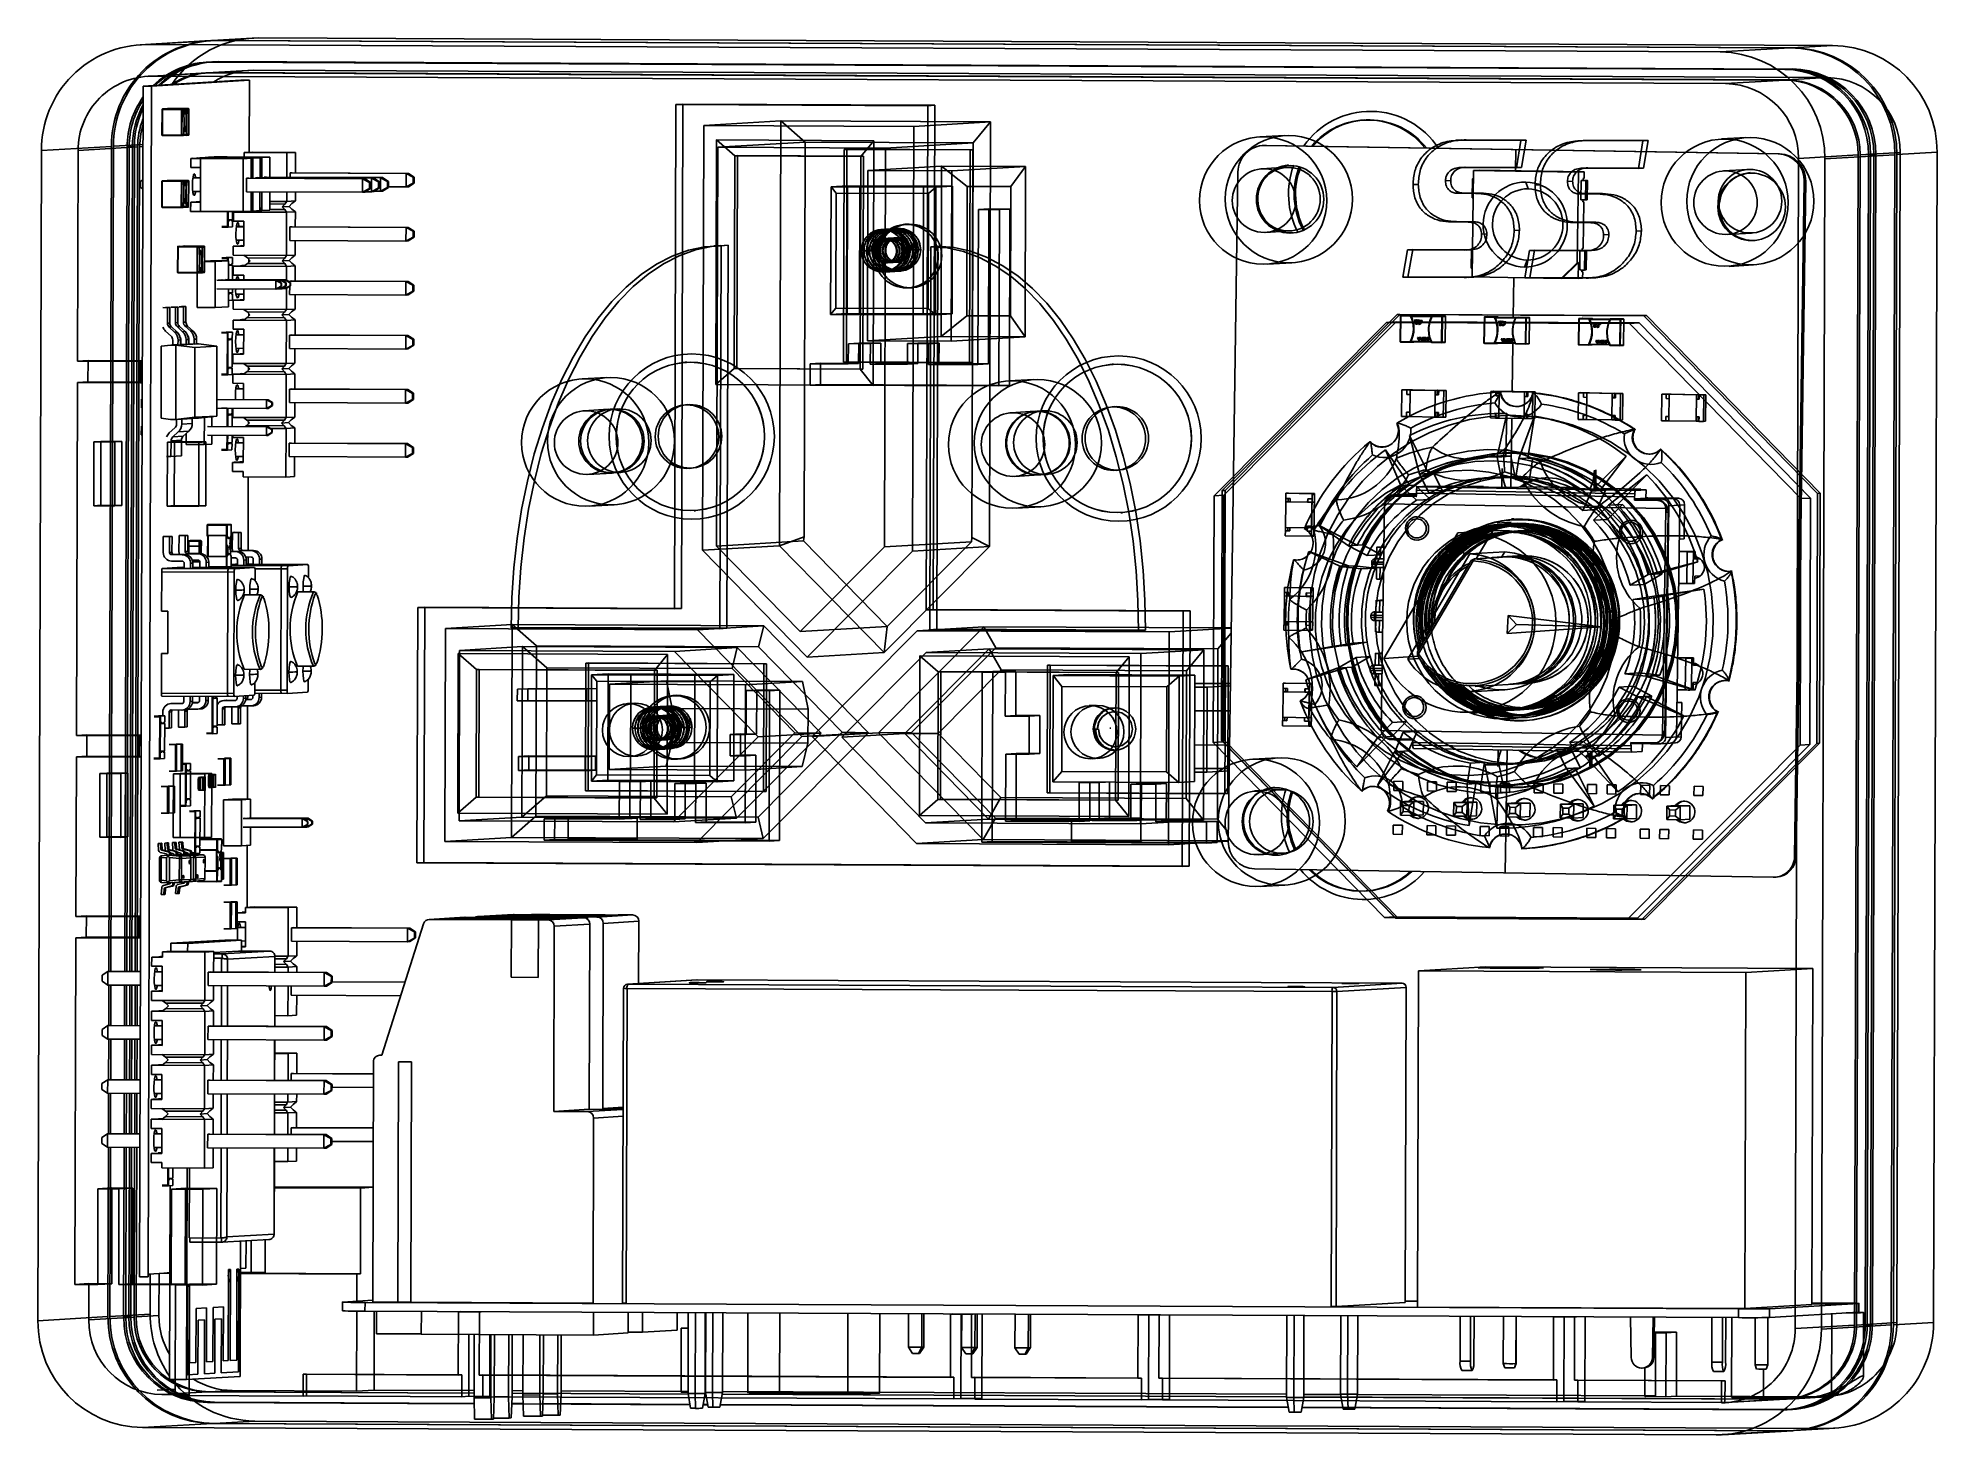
# Model space of a CAD drawing. Header units: millimetres. Extents: x -31.6 to 57.7, y -27.5 to 38.1.
import ezdxf

# ---------------------------------------------------------------- set-up
doc = ezdxf.new("R2010")
doc.units = ezdxf.units.MM

msp = doc.modelspace()

# ---------------------------------------------------------------- linework, layer by layer
at = {"color": 7, "linetype": 'Continuous', "lineweight": 25}
for p, q in [((-23.491, 37.98), (-26.78, 37.785)), ((-26.47, 37.793), (-23.182, 37.988)), ((47.508, 37.448), (-26.47, 37.793)), ((-21.505, 38.096), (-23.396, 37.984)), ((50.797, 37.642), (-23.182, 37.988)), ((-23.087, 37.993), (-21.195, 38.105)), ((50.892, 37.647), (-23.087, 37.993)), ((52.783, 37.759), (-21.195, 38.105)), ((47.508, 37.448), (50.797, 37.642)), ((50.892, 37.647), (52.783, 37.759)), ((-23.432, 36.981), (-23.679, 36.967)), ((-23.337, 36.986), (-23.584, 36.972)), ((-23.431, 36.973), (-23.184, 36.988)), ((-23.431, 36.973), (50.548, 36.628)), ((-23.089, 36.993), (-23.336, 36.978)), ((50.643, 36.633), (-23.336, 36.978)), ((-23.184, 36.988), (50.794, 36.642)), ((50.889, 36.647), (-23.089, 36.993)), ((50.548, 36.628), (50.794, 36.642)), ((50.889, 36.647), (50.643, 36.633)), ((-26.64, 35.845), (-26.805, -20.108)), ((-22.042, 36.117), (-26.64, 35.845)), ((-26.64, 35.845), (-26.235, 35.843)), ((-23.65, 36.468), (-26.445, 36.302)), ((-26.235, 35.843), (-26.4, -20.11)), ((-21.636, 36.115), (-26.235, 35.843)), ((-26.228, 36.308), (-23.433, 36.474)), ((47.751, 35.962), (-26.228, 36.308)), ((-21.663, 36.584), (-23.555, 36.472)), ((-23.433, 36.474), (50.546, 36.128)), ((-23.338, 36.478), (-21.447, 36.59)), ((50.641, 36.133), (-23.338, 36.478)), ((-22.042, 36.117), (-21.636, 36.115)), ((-21.646, 32.73), (-21.636, 36.115)), ((52.532, 36.244), (-21.447, 36.59)), ((47.751, 35.962), (50.546, 36.128)), ((50.641, 36.133), (52.532, 36.244)), ((-1.585, 34.978), (-1.655, 11.28)), ((-1.585, 34.978), (-1.256, 34.998)), ((10.252, 34.923), (-1.585, 34.978)), ((-1.256, 34.998), (-1.326, 11.299)), ((10.58, 34.942), (-1.256, 34.998)), ((10.182, 11.224), (10.252, 34.923)), ((10.252, 34.923), (10.58, 34.942)), ((10.511, 11.244), (10.58, 34.942)), ((-25.746, 34.75), (-25.749, 33.54)), ((-25.729, 34.75), (-25.733, 33.54)), ((-24.831, 34.746), (-25.729, 34.75)), ((-25.648, 34.775), (-25.727, 34.77)), ((-25.727, 34.77), (-25.726, 34.77)), ((-25.647, 34.775), (-25.726, 34.77)), ((-25.726, 34.77), (-24.828, 34.766)), ((-25.647, 34.775), (-24.749, 34.77)), ((-25.405, 34.789), (-25.484, 34.784)), ((-25.403, 34.789), (-25.482, 34.784)), ((-25.482, 34.784), (-24.585, 34.78)), ((-25.403, 34.789), (-25.405, 34.789)), ((-24.506, 34.785), (-25.403, 34.789)), ((-24.835, 33.536), (-24.831, 34.746)), ((-24.828, 34.766), (-24.749, 34.77)), ((-24.808, 34.746), (-24.812, 33.536)), ((-24.732, 34.75), (-24.808, 34.746)), ((-24.612, 34.755), (-24.748, 34.756)), ((-24.731, 34.748), (-24.612, 34.755)), ((-24.593, 34.735), (-24.73, 34.727)), ((-24.71, 34.602), (-24.72, 34.602)), ((-24.697, 34.662), (-24.713, 34.661)), ((-24.703, 34.661), (-24.713, 34.661)), ((-24.703, 34.632), (-24.713, 34.632)), ((-24.703, 34.544), (-24.713, 34.544)), ((-24.704, 34.632), (-24.704, 34.617)), ((-24.694, 34.617), (-24.704, 34.617)), ((-24.704, 34.589), (-24.704, 34.576)), ((-24.694, 34.576), (-24.704, 34.576)), ((-24.687, 34.662), (-24.703, 34.661)), ((-24.703, 34.661), (-24.703, 34.632)), ((-24.703, 34.632), (-24.694, 34.632)), ((-24.694, 34.576), (-24.703, 34.576)), ((-24.703, 34.576), (-24.703, 34.544)), ((-24.703, 34.544), (-24.688, 34.545)), ((-24.702, 34.617), (-24.702, 34.589)), ((-24.694, 34.617), (-24.702, 34.617)), ((-24.702, 34.589), (-24.694, 34.589)), ((-24.687, 34.662), (-24.697, 34.662)), ((-24.687, 34.663), (-24.695, 34.662)), ((-24.685, 34.662), (-24.695, 34.662)), ((-24.695, 34.662), (-24.695, 34.662)), ((-24.694, 34.632), (-24.694, 34.617)), ((-24.694, 34.589), (-24.694, 34.576)), ((-24.688, 34.545), (-24.687, 34.662)), ((-24.685, 34.589), (-24.688, 34.589)), ((-24.685, 34.577), (-24.688, 34.577)), ((-24.686, 34.577), (-24.688, 34.577)), ((-24.685, 34.545), (-24.688, 34.546)), ((-24.677, 34.663), (-24.687, 34.663)), ((-24.677, 34.663), (-24.687, 34.663)), ((-24.677, 34.577), (-24.686, 34.577)), ((-24.677, 34.663), (-24.685, 34.662)), ((-24.685, 34.662), (-24.685, 34.589)), ((-24.685, 34.589), (-24.677, 34.589)), ((-24.685, 34.577), (-24.685, 34.545)), ((-24.677, 34.577), (-24.685, 34.577)), ((-24.685, 34.545), (-24.677, 34.546)), ((-24.669, 34.663), (-24.679, 34.663)), ((-24.673, 34.663), (-24.679, 34.663)), ((-24.679, 34.663), (-24.679, 34.663)), ((-24.679, 34.63), (-24.676, 34.63)), ((-24.679, 34.619), (-24.679, 34.63)), ((-24.677, 34.619), (-24.679, 34.619)), ((-24.677, 34.619), (-24.679, 34.619)), ((-24.677, 34.589), (-24.677, 34.619)), ((-24.673, 34.604), (-24.677, 34.604)), ((-24.664, 34.663), (-24.673, 34.663)), ((-24.673, 34.553), (-24.672, 34.547)), ((-24.662, 34.547), (-24.672, 34.547)), ((-24.669, 34.663), (-24.662, 34.547)), ((-24.664, 34.663), (-24.669, 34.663)), ((-24.658, 34.665), (-24.664, 34.664)), ((-24.654, 34.664), (-24.664, 34.664)), ((-24.664, 34.664), (-24.664, 34.663)), ((-24.663, 34.646), (-24.664, 34.663)), ((-24.656, 34.646), (-24.663, 34.646)), ((-24.656, 34.646), (-24.663, 34.646)), ((-24.662, 34.547), (-24.657, 34.547)), ((-24.661, 34.619), (-24.659, 34.6)), ((-24.658, 34.619), (-24.661, 34.619)), ((-24.659, 34.6), (-24.658, 34.619)), ((-24.648, 34.665), (-24.658, 34.665)), ((-24.657, 34.547), (-24.648, 34.665)), ((-24.655, 34.547), (-24.657, 34.547)), ((-24.657, 33.922), (-24.656, 33.943)), ((-24.654, 34.664), (-24.656, 34.646)), ((-24.647, 33.943), (-24.656, 33.943)), ((-24.656, 33.943), (-24.655, 33.943)), ((-24.647, 34.625), (-24.655, 34.547)), ((-24.655, 34.547), (-24.648, 34.548)), ((-24.645, 33.943), (-24.655, 33.943)), ((-24.648, 34.665), (-24.654, 34.664)), ((-24.647, 34.625), (-24.651, 34.625)), ((-24.64, 34.664), (-24.648, 34.664)), ((-24.647, 34.663), (-24.648, 34.663)), ((-24.648, 34.548), (-24.644, 34.592)), ((-24.64, 34.548), (-24.648, 34.548)), ((-24.64, 34.664), (-24.647, 34.663)), ((-24.647, 34.663), (-24.647, 34.625)), ((-24.647, 33.915), (-24.647, 33.943)), ((-24.647, 33.943), (-24.645, 33.943)), ((-24.645, 33.943), (-24.646, 33.863)), ((-24.644, 34.592), (-24.64, 34.548)), ((-24.64, 34.625), (-24.64, 34.664)), ((-24.634, 34.549), (-24.64, 34.625)), ((-24.64, 34.548), (-24.634, 34.549)), ((-24.585, 34.78), (-24.506, 34.785)), ((-24.486, 34.765), (-24.563, 34.76)), ((-24.49, 33.555), (-24.486, 34.765)), ((-24.489, 33.555), (-24.486, 34.765)), ((-24.486, 34.765), (-24.486, 34.765)), ((-0.273, 33.993), (-0.332, 14.032)), ((3.345, 34.207), (-0.273, 33.993)), ((9.591, 33.947), (-0.273, 33.993)), ((3.345, 34.207), (3.286, 14.246)), ((13.209, 34.161), (3.345, 34.207)), ((4.493, 33.212), (3.345, 34.207)), ((9.532, 13.986), (9.591, 33.947)), ((13.209, 34.161), (9.591, 33.947)), ((13.209, 34.161), (12.384, 33.175)), ((13.15, 14.2), (13.209, 34.161)), ((30.79, 34.251), (30.724, 34.247)), ((-28.033, 33.016), (-26.649, 33.098)), ((-25.733, 33.54), (-24.835, 33.536)), ((-24.832, 33.516), (-25.729, 33.52)), ((-24.831, 33.516), (-24.752, 33.521)), ((-24.812, 33.536), (-24.735, 33.54)), ((-24.588, 33.53), (-24.737, 33.531)), ((-24.734, 33.548), (-24.614, 33.555)), ((-24.733, 33.567), (-24.597, 33.575)), ((-24.671, 33.787), (-24.681, 33.788)), ((-24.68, 33.784), (-24.681, 33.788)), ((-24.681, 33.754), (-24.68, 33.758)), ((-24.671, 33.754), (-24.681, 33.754)), ((-24.67, 33.784), (-24.68, 33.784)), ((-24.67, 33.758), (-24.68, 33.758)), ((-24.667, 33.801), (-24.677, 33.801)), ((-24.667, 33.741), (-24.677, 33.741)), ((-24.663, 33.881), (-24.673, 33.882)), ((-24.673, 33.882), (-24.667, 33.882)), ((-24.673, 33.873), (-24.673, 33.882)), ((-24.663, 33.873), (-24.673, 33.873)), ((-24.663, 33.849), (-24.673, 33.849)), ((-24.673, 33.849), (-24.668, 33.849)), ((-24.673, 33.84), (-24.673, 33.849)), ((-24.663, 33.84), (-24.673, 33.84)), ((-24.663, 33.771), (-24.673, 33.771)), ((-24.67, 33.784), (-24.671, 33.787)), ((-24.671, 33.754), (-24.67, 33.758)), ((-24.669, 33.719), (-24.669, 33.741)), ((-24.659, 33.719), (-24.669, 33.719)), ((-24.668, 33.849), (-24.667, 33.873)), ((-24.658, 33.849), (-24.668, 33.849)), ((-24.658, 33.801), (-24.668, 33.801)), ((-24.657, 33.921), (-24.667, 33.921)), ((-24.667, 33.921), (-24.666, 33.921)), ((-24.667, 33.882), (-24.667, 33.921)), ((-24.658, 33.882), (-24.667, 33.882)), ((-24.656, 33.921), (-24.666, 33.921)), ((-24.654, 33.802), (-24.664, 33.802)), ((-24.653, 33.921), (-24.663, 33.921)), ((-24.663, 33.921), (-24.662, 33.921)), ((-24.663, 33.921), (-24.663, 33.921)), ((-24.663, 33.881), (-24.658, 33.882)), ((-24.663, 33.873), (-24.663, 33.881)), ((-24.658, 33.874), (-24.663, 33.873)), ((-24.663, 33.84), (-24.663, 33.849)), ((-24.663, 33.849), (-24.658, 33.849)), ((-24.657, 33.841), (-24.663, 33.84)), ((-24.652, 33.921), (-24.662, 33.921)), ((-24.65, 33.772), (-24.66, 33.772)), ((-24.649, 33.922), (-24.659, 33.922)), ((-24.659, 33.801), (-24.658, 33.801)), ((-24.659, 33.719), (-24.659, 33.777)), ((-24.658, 33.719), (-24.659, 33.719)), ((-24.658, 33.882), (-24.657, 33.921)), ((-24.658, 33.849), (-24.658, 33.874)), ((-24.658, 33.801), (-24.658, 33.791)), ((-24.658, 33.754), (-24.658, 33.719)), ((-24.654, 33.741), (-24.658, 33.742)), ((-24.657, 33.921), (-24.656, 33.921)), ((-24.656, 33.921), (-24.657, 33.841)), ((-24.657, 33.721), (-24.656, 33.741)), ((-24.648, 33.721), (-24.657, 33.721)), ((-24.653, 33.863), (-24.656, 33.863)), ((-24.653, 33.863), (-24.653, 33.921)), ((-24.653, 33.921), (-24.652, 33.921)), ((-24.652, 33.863), (-24.653, 33.863)), ((-24.652, 33.921), (-24.652, 33.915)), ((-24.647, 33.895), (-24.652, 33.895)), ((-24.652, 33.894), (-24.652, 33.863)), ((-24.647, 33.863), (-24.652, 33.863)), ((-24.642, 33.802), (-24.652, 33.802)), ((-24.652, 33.793), (-24.652, 33.802)), ((-24.652, 33.802), (-24.651, 33.802)), ((-24.642, 33.802), (-24.651, 33.802)), ((-24.649, 33.842), (-24.647, 33.863)), ((-24.639, 33.842), (-24.649, 33.842)), ((-24.648, 33.721), (-24.642, 33.802)), ((-24.646, 33.721), (-24.648, 33.721)), ((-24.647, 33.863), (-24.647, 33.895)), ((-24.646, 33.863), (-24.647, 33.863)), ((-24.646, 33.875), (-24.641, 33.924)), ((-24.642, 33.785), (-24.646, 33.721)), ((-24.638, 33.722), (-24.646, 33.722)), ((-24.642, 33.802), (-24.642, 33.802)), ((-24.642, 33.802), (-24.636, 33.722)), ((-24.638, 33.722), (-24.642, 33.785)), ((-24.631, 33.924), (-24.641, 33.924)), ((-24.639, 33.842), (-24.631, 33.924)), ((-24.631, 33.842), (-24.639, 33.842)), ((-24.63, 33.762), (-24.639, 33.763)), ((-24.636, 33.722), (-24.638, 33.722)), ((-24.63, 33.921), (-24.637, 33.85)), ((-24.637, 33.85), (-24.631, 33.851)), ((-24.631, 33.851), (-24.637, 33.851)), ((-24.635, 33.721), (-24.636, 33.722)), ((-24.625, 33.805), (-24.635, 33.805)), ((-24.625, 33.721), (-24.635, 33.721)), ((-24.623, 33.896), (-24.633, 33.896)), ((-24.632, 33.904), (-24.632, 33.906)), ((-24.622, 33.904), (-24.632, 33.904)), ((-24.623, 33.904), (-24.632, 33.904)), ((-24.632, 33.904), (-24.632, 33.904)), ((-24.632, 33.851), (-24.632, 33.896)), ((-24.632, 33.841), (-24.632, 33.842)), ((-24.622, 33.841), (-24.632, 33.841)), ((-24.627, 33.924), (-24.631, 33.924)), ((-24.631, 33.924), (-24.63, 33.921)), ((-24.628, 33.917), (-24.631, 33.917)), ((-24.627, 33.91), (-24.631, 33.91)), ((-24.631, 33.851), (-24.631, 33.842)), ((-24.622, 33.763), (-24.629, 33.763)), ((-24.621, 33.923), (-24.626, 33.923)), ((-24.622, 33.923), (-24.626, 33.923)), ((-24.616, 33.803), (-24.626, 33.803)), ((-24.626, 33.803), (-24.624, 33.803)), ((-24.616, 33.723), (-24.626, 33.723)), ((-24.615, 33.803), (-24.624, 33.803)), ((-24.623, 33.896), (-24.623, 33.904)), ((-24.623, 33.904), (-24.622, 33.904)), ((-24.622, 33.896), (-24.623, 33.896)), ((-24.622, 33.904), (-24.622, 33.923)), ((-24.622, 33.923), (-24.621, 33.923)), ((-24.615, 33.905), (-24.622, 33.841)), ((-24.622, 33.841), (-24.622, 33.896)), ((-24.622, 33.841), (-24.622, 33.841)), ((-24.621, 33.923), (-24.621, 33.904)), ((-24.621, 33.904), (-24.615, 33.905)), ((-24.615, 33.905), (-24.621, 33.905)), ((-24.621, 33.896), (-24.621, 33.862)), ((-24.621, 33.862), (-24.617, 33.896)), ((-24.617, 33.896), (-24.621, 33.896)), ((-24.616, 33.803), (-24.615, 33.803)), ((-24.616, 33.723), (-24.616, 33.803)), ((-24.614, 33.723), (-24.616, 33.723)), ((-24.615, 33.803), (-24.615, 33.732)), ((-24.615, 33.732), (-24.613, 33.732)), ((-24.613, 33.732), (-24.615, 33.732)), ((-24.613, 33.732), (-24.614, 33.723)), ((-24.587, 33.53), (-24.508, 33.535)), ((-24.567, 33.55), (-24.49, 33.555)), ((-24.49, 33.555), (-24.489, 33.555)), ((0.288, 21.815), (0.322, 33.314)), ((0.322, 33.314), (7.72, 33.279)), ((0.322, 33.314), (1.183, 32.568)), ((4.493, 33.212), (0.382, 32.969)), ((4.438, 14.665), (4.493, 33.212)), ((4.493, 33.212), (12.384, 33.175)), ((7.72, 33.279), (7.101, 32.54)), ((7.72, 33.279), (7.686, 21.78)), ((12.384, 33.175), (8.273, 32.932)), ((12.384, 33.175), (12.329, 14.628)), ((27.021, 33.527), (25.869, 33.459)), ((26.077, 33.058), (26.009, 33.054)), ((26.17, 33.06), (26.077, 33.058)), ((26.17, 33.06), (26.103, 33.056)), ((50.227, 32.66), (26.103, 33.056)), ((50.295, 32.664), (26.17, 33.06)), ((35.334, 33.313), (35.087, 33.298)), ((35.57, 33.321), (35.323, 33.306)), ((35.323, 33.306), (38.138, 33.293)), ((35.57, 33.321), (38.385, 33.308)), ((38.138, 33.293), (37.925, 32.003)), ((38.385, 33.308), (38.138, 33.293)), ((38.385, 33.308), (38.171, 32.017)), ((41.068, 33.286), (40.822, 33.272)), ((41.304, 33.294), (41.058, 33.28)), ((41.058, 33.28), (43.872, 33.266)), ((41.304, 33.294), (44.119, 33.281)), ((43.872, 33.266), (43.659, 31.976)), ((44.119, 33.281), (43.872, 33.266)), ((44.119, 33.281), (43.906, 31.99)), ((48.719, 33.43), (47.568, 33.362)), ((-31.417, 32.817), (-31.579, -22.18)), ((-31.417, 32.817), (-28.128, 33.011)), ((-29.691, 32.825), (-29.72, 22.914)), ((-29.691, 32.825), (-26.895, 32.99)), ((-28.128, 33.011), (-28.243, -5.769)), ((-28.033, 33.016), (-28.147, -5.765)), ((-27.503, -5.768), (-27.388, 32.992)), ((-27.293, 32.997), (-27.408, -5.769)), ((-27.388, 32.992), (-27.142, 33.007)), ((-27.047, 33.012), (-27.293, 32.997)), ((-27.256, -5.769), (-27.142, 33.007)), ((-27.047, 33.012), (-27.161, -5.77)), ((-27.01, -5.771), (-26.895, 32.99)), ((-26.8, 32.995), (-26.915, -5.771)), ((-26.8, 32.995), (-26.649, 33.004)), ((-24.395, 32.447), (-24.396, 32.016)), ((-24.324, 32.452), (-24.395, 32.447)), ((-23.894, 32.445), (-24.395, 32.447)), ((-24.324, 32.452), (-23.823, 32.449)), ((-24.06, 32.467), (-24.131, 32.463)), ((-23.63, 32.461), (-24.131, 32.463)), ((-24.131, 32.451), (-24.131, 32.463)), ((-21.555, 32.456), (-24.06, 32.467)), ((-23.906, 32.476), (-23.977, 32.472)), ((-21.472, 32.46), (-23.977, 32.472)), ((-23.977, 32.472), (-23.977, 32.467)), ((-23.943, 29.954), (-23.935, 32.443)), ((-23.935, 32.443), (-23.894, 32.445)), ((-21.931, 32.433), (-23.935, 32.443)), ((-23.906, 32.476), (-23.405, 32.474)), ((-23.823, 32.449), (-23.63, 32.461)), ((-23.643, 32.492), (-23.713, 32.488)), ((-23.212, 32.485), (-23.713, 32.488)), ((-23.713, 32.475), (-23.713, 32.488)), ((-21.137, 32.48), (-23.643, 32.492)), ((-23.489, 32.501), (-23.559, 32.497)), ((-21.054, 32.485), (-23.559, 32.497)), ((-23.559, 32.497), (-23.559, 32.492)), ((-23.489, 32.501), (-22.988, 32.499)), ((-23.474, 32.465), (-23.476, 32.47)), ((-23.476, 32.465), (-23.476, 32.47)), ((-23.405, 32.474), (-23.212, 32.485)), ((-23.225, 32.517), (-23.296, 32.513)), ((-22.795, 32.51), (-23.296, 32.513)), ((-23.296, 32.5), (-23.296, 32.513)), ((-23.225, 32.517), (-22.724, 32.514)), ((-23.056, 32.489), (-23.058, 32.495)), ((-23.058, 32.489), (-23.058, 32.495)), ((-22.988, 32.499), (-22.795, 32.51)), ((-22.724, 32.514), (-22.682, 32.517)), ((-20.678, 32.507), (-22.682, 32.517)), ((-21.931, 32.433), (-21.938, 29.944)), ((-21.555, 32.456), (-21.931, 32.433)), ((-21.885, 32.513), (-21.884, 32.716)), ((-21.884, 32.716), (-21.475, 32.741)), ((-19.88, 32.707), (-21.884, 32.716)), ((-21.558, 31.521), (-21.555, 32.456)), ((-21.472, 32.46), (-21.555, 32.311)), ((-19.47, 32.731), (-21.475, 32.741)), ((-21.472, 32.46), (-21.474, 31.521)), ((-21.137, 32.48), (-21.472, 32.46)), ((-21.14, 31.546), (-21.137, 32.48)), ((-21.054, 32.485), (-21.138, 32.336)), ((-21.054, 32.485), (-21.057, 31.545)), ((-20.678, 32.507), (-21.054, 32.485)), ((-20.681, 31.57), (-20.678, 32.507)), ((-19.88, 32.707), (-19.883, 31.567)), ((-19.47, 32.731), (-19.88, 32.707)), ((-19.473, 31.769), (-19.47, 32.731)), ((0.327, 14.227), (0.382, 32.969)), ((0.382, 32.969), (8.273, 32.932)), ((1.183, 32.568), (1.153, 22.568)), ((1.306, 32.575), (1.183, 32.568)), ((7.101, 32.54), (1.183, 32.568)), ((1.306, 32.575), (1.277, 22.576)), ((7.224, 32.547), (1.306, 32.575)), ((6.292, 22.872), (6.322, 32.872)), ((6.453, 32.879), (6.322, 32.872)), ((6.322, 32.872), (12.24, 32.844)), ((6.424, 22.88), (6.453, 32.879)), ((6.453, 32.879), (12.371, 32.852)), ((7.072, 22.541), (7.101, 32.54)), ((7.224, 32.547), (7.101, 32.54)), ((7.195, 22.548), (7.224, 32.547)), ((8.273, 32.932), (8.218, 14.19)), ((12.24, 32.844), (12.21, 22.845)), ((12.371, 32.852), (12.24, 32.844)), ((12.371, 32.852), (12.342, 22.852)), ((37.894, 32.863), (37.879, 31.863)), ((50.295, 32.664), (50.227, 32.66)), ((51.03, -22.55), (51.193, 32.447)), ((51.193, 32.447), (53.988, 32.612)), ((52.263, -22.572), (52.426, 32.425)), ((52.426, 32.425), (55.714, 32.62)), ((53.988, 32.612), (53.826, -22.385)), ((53.921, -22.38), (54.083, 32.617)), ((54.083, 32.617), (55.974, 32.728)), ((54.481, 32.61), (54.319, -22.387)), ((54.414, -22.382), (54.576, 32.614)), ((54.481, 32.61), (54.728, 32.624)), ((54.728, 32.624), (54.566, -22.373)), ((54.823, 32.629), (54.576, 32.614)), ((54.661, -22.368), (54.823, 32.629)), ((55.552, -22.377), (55.714, 32.62)), ((55.647, -22.372), (55.809, 32.624)), ((55.809, 32.624), (57.7, 32.736)), ((55.812, -22.268), (55.974, 32.728)), ((57.538, -22.261), (57.7, 32.736)), ((-26.76, 31.082), (-26.759, 31.365)), ((-26.759, 31.365), (-26.653, 31.432)), ((-25.754, 31.372), (-25.757, 30.162)), ((-25.737, 31.372), (-25.74, 30.162)), ((-24.839, 31.368), (-25.737, 31.372)), ((-25.656, 31.397), (-25.735, 31.392)), ((-25.735, 31.392), (-25.733, 31.392)), ((-25.655, 31.397), (-25.733, 31.392)), ((-25.733, 31.392), (-24.836, 31.388)), ((-25.655, 31.397), (-24.757, 31.393)), ((-25.412, 31.411), (-25.491, 31.406)), ((-25.411, 31.411), (-25.49, 31.406)), ((-25.49, 31.406), (-24.592, 31.402)), ((-25.411, 31.411), (-25.412, 31.411)), ((-24.514, 31.407), (-25.411, 31.411)), ((-24.843, 30.158), (-24.839, 31.368)), ((-24.836, 31.388), (-24.757, 31.393)), ((-24.816, 31.368), (-24.82, 30.158)), ((-24.739, 31.372), (-24.816, 31.368)), ((-24.619, 31.377), (-24.756, 31.378)), ((-24.739, 31.37), (-24.619, 31.377)), ((-24.601, 31.357), (-24.737, 31.349)), ((-24.705, 31.284), (-24.721, 31.283)), ((-24.711, 31.283), (-24.721, 31.283)), ((-24.711, 31.254), (-24.721, 31.254)), ((-24.695, 31.284), (-24.711, 31.283)), ((-24.711, 31.283), (-24.711, 31.254)), ((-24.711, 31.254), (-24.701, 31.255)), ((-24.711, 31.254), (-24.711, 31.24)), ((-24.695, 31.284), (-24.705, 31.284)), ((-24.694, 31.285), (-24.702, 31.284)), ((-24.692, 31.284), (-24.702, 31.284)), ((-24.702, 31.284), (-24.702, 31.284)), ((-24.701, 31.255), (-24.701, 31.239)), ((-24.695, 31.167), (-24.695, 31.284)), ((-24.684, 31.285), (-24.694, 31.285)), ((-24.685, 31.285), (-24.694, 31.285)), ((-24.692, 31.284), (-24.693, 31.211)), ((-24.685, 31.285), (-24.692, 31.284)), ((-24.681, 31.286), (-24.687, 31.285)), ((-24.677, 31.285), (-24.687, 31.285)), ((-24.687, 31.285), (-24.687, 31.285)), ((-24.686, 31.252), (-24.684, 31.252)), ((-24.686, 31.241), (-24.686, 31.252)), ((-24.671, 31.286), (-24.681, 31.286)), ((-24.671, 31.286), (-24.677, 31.285)), ((-24.677, 31.285), (-24.67, 31.169)), ((-24.666, 31.287), (-24.672, 31.286)), ((-24.662, 31.286), (-24.672, 31.286)), ((-24.672, 31.286), (-24.672, 31.286)), ((-24.67, 31.268), (-24.671, 31.286)), ((-24.663, 31.268), (-24.67, 31.268)), ((-24.663, 31.268), (-24.67, 31.268)), ((-24.656, 31.287), (-24.666, 31.287)), ((-24.664, 31.169), (-24.656, 31.287)), ((-24.662, 31.286), (-24.663, 31.268)), ((-24.656, 31.287), (-24.662, 31.286)), ((-24.648, 31.286), (-24.656, 31.286)), ((-24.654, 31.286), (-24.656, 31.286)), ((-24.654, 31.286), (-24.654, 31.247)), ((-24.648, 31.286), (-24.654, 31.286)), ((-24.648, 31.247), (-24.648, 31.286)), ((-24.592, 31.402), (-24.514, 31.407)), ((-24.494, 31.387), (-24.571, 31.382)), ((-24.497, 30.177), (-24.494, 31.387)), ((-24.497, 30.177), (-24.494, 31.387)), ((-24.494, 31.387), (-24.494, 31.387)), ((-24.396, 32.016), (-23.937, 32.014)), ((-23.938, 31.526), (-24.296, 31.527)), ((-24.295, 31.534), (-23.938, 31.532)), ((-21.777, 31.516), (-21.779, 30.881)), ((-21.673, 31.522), (-21.777, 31.516)), ((-16.315, 31.49), (-21.777, 31.516)), ((-21.673, 31.522), (-16.211, 31.496)), ((-21.255, 31.546), (-21.359, 31.54)), ((-15.898, 31.515), (-21.359, 31.54)), ((-21.359, 31.54), (-21.359, 31.52)), ((-21.255, 31.546), (-15.793, 31.521)), ((-20.837, 31.571), (-20.942, 31.565)), ((-15.48, 31.539), (-20.942, 31.565)), ((-20.942, 31.565), (-20.942, 31.545)), ((-20.837, 31.571), (-15.375, 31.546)), ((-19.73, 31.764), (-19.731, 31.566)), ((-19.626, 31.77), (-19.73, 31.764)), ((-14.268, 31.738), (-19.73, 31.764)), ((-14.164, 31.744), (-19.626, 31.77)), ((-16.315, 31.49), (-16.317, 30.855)), ((-16.211, 31.496), (-16.315, 31.49)), ((-15.986, 31.314), (-16.315, 31.49)), ((-16.211, 31.496), (-15.94, 31.317)), ((-15.987, 31.031), (-15.986, 31.314)), ((-15.94, 31.317), (-15.986, 31.314)), ((-15.94, 31.034), (-15.94, 31.317)), ((-15.899, 30.88), (-15.898, 31.515)), ((-15.793, 31.521), (-15.898, 31.515)), ((-15.569, 31.339), (-15.898, 31.515)), ((-15.793, 31.521), (-15.522, 31.342)), ((-15.522, 31.342), (-15.569, 31.339)), ((-15.569, 31.056), (-15.569, 31.339)), ((-15.523, 31.059), (-15.522, 31.342)), ((-15.482, 30.904), (-15.48, 31.539)), ((-15.375, 31.546), (-15.48, 31.539)), ((-15.151, 31.364), (-15.48, 31.539)), ((-15.375, 31.546), (-15.104, 31.367)), ((-15.152, 31.081), (-15.151, 31.364)), ((-15.104, 31.367), (-15.151, 31.364)), ((-15.105, 31.083), (-15.104, 31.367)), ((-14.27, 31.103), (-14.268, 31.738)), ((-13.94, 31.279), (-14.27, 31.103)), ((-14.164, 31.744), (-14.268, 31.738)), ((-14.268, 31.738), (-13.939, 31.562)), ((-14.166, 31.109), (-13.893, 31.282)), ((-13.893, 31.565), (-14.164, 31.744)), ((-13.94, 31.279), (-13.939, 31.562)), ((-13.94, 31.279), (-13.893, 31.282)), ((-13.939, 31.562), (-13.893, 31.565)), ((-13.893, 31.282), (-13.893, 31.565)), ((7.413, 23.875), (7.437, 31.875)), ((10.903, 32.08), (7.437, 31.875)), ((7.437, 31.875), (11.382, 31.856)), ((10.879, 24.08), (10.903, 32.08)), ((10.903, 32.08), (14.848, 32.061)), ((12.111, 31.13), (10.903, 32.08)), ((11.382, 31.856), (11.358, 23.857)), ((14.848, 32.061), (11.382, 31.856)), ((14.16, 31.12), (14.848, 32.061)), ((14.848, 32.061), (14.825, 24.062)), ((24.832, 31.807), (24.38, 0.353)), ((27.109, 32.03), (25.958, 31.961)), ((34.836, 31.405), (34.589, 31.39)), ((35.472, 32.027), (35.226, 32.012)), ((35.548, 32.029), (35.301, 32.015)), ((37.925, 32.003), (35.301, 32.015)), ((38.171, 32.017), (35.548, 32.029)), ((35.912, 31.875), (35.84, 26.876)), ((35.865, 31.488), (35.852, 30.588)), ((35.906, 31.49), (35.868, 31.488)), ((35.906, 31.487), (35.868, 31.488)), ((35.912, 31.875), (36.178, 31.891)), ((40.843, 31.794), (35.912, 31.875)), ((41.109, 31.81), (36.178, 31.891)), ((38.171, 32.017), (37.925, 32.003)), ((38.481, 31.017), (38.37, 31.335)), ((40.57, 31.378), (40.323, 31.363)), ((40.782, 27.545), (40.843, 31.794)), ((40.843, 31.794), (41.109, 31.81)), ((40.951, 30.502), (40.964, 31.402)), ((41.207, 32), (40.96, 31.985)), ((41.104, 31.41), (40.964, 31.402)), ((40.997, 31.404), (41.194, 31.401)), ((41.282, 32.003), (41.036, 31.988)), ((43.659, 31.976), (41.036, 31.988)), ((41.072, 31.508), (41.071, 31.408)), ((41.071, 31.411), (41.104, 31.41)), ((41.071, 31.408), (41.268, 31.405)), ((41.072, 31.508), (41.105, 31.51)), ((41.105, 31.51), (41.109, 31.81)), ((41.181, 30.501), (41.194, 31.401)), ((41.268, 31.405), (41.194, 31.401)), ((41.255, 30.505), (41.268, 31.405)), ((41.258, 30.505), (41.271, 31.405)), ((43.906, 31.99), (41.282, 32.003)), ((43.906, 31.99), (43.659, 31.976)), ((48.808, 31.932), (47.657, 31.864)), ((51.005, -0.354), (51.461, 31.37)), ((51.073, -0.35), (51.529, 31.374)), ((51.529, 31.374), (51.461, 31.37)), ((-26.655, 31.012), (-26.76, 31.082)), ((-24.717, 31.224), (-24.727, 31.224)), ((-24.711, 31.167), (-24.721, 31.167)), ((-24.701, 31.239), (-24.711, 31.24)), ((-24.711, 31.211), (-24.711, 31.198)), ((-24.702, 31.198), (-24.711, 31.198)), ((-24.711, 31.198), (-24.711, 31.167)), ((-24.702, 31.198), (-24.711, 31.198)), ((-24.711, 31.167), (-24.695, 31.167)), ((-24.71, 31.239), (-24.71, 31.211)), ((-24.701, 31.239), (-24.71, 31.239)), ((-24.71, 31.211), (-24.702, 31.211)), ((-24.702, 31.211), (-24.702, 31.198)), ((-24.693, 31.211), (-24.695, 31.211)), ((-24.693, 31.199), (-24.695, 31.199)), ((-24.694, 31.199), (-24.695, 31.199)), ((-24.693, 31.168), (-24.695, 31.168)), ((-24.684, 31.199), (-24.694, 31.199)), ((-24.693, 31.211), (-24.685, 31.211)), ((-24.693, 31.199), (-24.693, 31.168)), ((-24.684, 31.199), (-24.693, 31.199)), ((-24.693, 31.168), (-24.685, 31.168)), ((-24.679, 30.41), (-24.689, 30.41)), ((-24.688, 30.406), (-24.689, 30.41)), ((-24.689, 30.376), (-24.688, 30.38)), ((-24.679, 30.376), (-24.689, 30.376)), ((-24.678, 30.406), (-24.688, 30.406)), ((-24.678, 30.38), (-24.688, 30.38)), ((-24.685, 31.242), (-24.686, 31.241)), ((-24.685, 31.242), (-24.686, 31.242)), ((-24.685, 31.211), (-24.685, 31.242)), ((-24.681, 31.226), (-24.685, 31.226)), ((-24.675, 30.363), (-24.685, 30.363)), ((-24.674, 30.423), (-24.684, 30.423)), ((-24.681, 30.463), (-24.68, 30.471)), ((-24.671, 30.463), (-24.681, 30.463)), ((-24.68, 31.175), (-24.68, 31.169)), ((-24.67, 31.169), (-24.68, 31.169)), ((-24.671, 30.504), (-24.68, 30.504)), ((-24.68, 30.504), (-24.675, 30.504)), ((-24.68, 30.495), (-24.68, 30.504)), ((-24.671, 30.495), (-24.68, 30.495)), ((-24.671, 30.471), (-24.68, 30.471)), ((-24.68, 30.471), (-24.675, 30.471)), ((-24.67, 30.393), (-24.68, 30.393)), ((-24.678, 30.406), (-24.679, 30.41)), ((-24.679, 30.376), (-24.678, 30.38)), ((-24.677, 30.341), (-24.677, 30.363)), ((-24.666, 30.423), (-24.676, 30.423)), ((-24.665, 30.543), (-24.675, 30.543)), ((-24.675, 30.543), (-24.674, 30.543)), ((-24.675, 30.504), (-24.675, 30.543)), ((-24.665, 30.504), (-24.675, 30.504)), ((-24.675, 30.471), (-24.675, 30.495)), ((-24.665, 30.471), (-24.675, 30.471)), ((-24.664, 30.543), (-24.674, 30.543)), ((-24.662, 30.424), (-24.672, 30.424)), ((-24.661, 30.543), (-24.671, 30.543)), ((-24.671, 30.543), (-24.67, 30.543)), ((-24.671, 30.543), (-24.671, 30.543)), ((-24.671, 30.495), (-24.671, 30.504)), ((-24.671, 30.504), (-24.665, 30.504)), ((-24.665, 30.496), (-24.671, 30.495)), ((-24.671, 30.463), (-24.671, 30.471)), ((-24.671, 30.471), (-24.665, 30.471)), ((-24.664, 30.463), (-24.671, 30.463)), ((-24.67, 31.169), (-24.664, 31.169)), ((-24.66, 30.543), (-24.67, 30.543)), ((-24.666, 31.242), (-24.668, 31.241)), ((-24.668, 31.241), (-24.667, 31.222)), ((-24.668, 30.543), (-24.667, 30.544)), ((-24.658, 30.394), (-24.668, 30.394)), ((-24.667, 31.222), (-24.666, 31.242)), ((-24.657, 30.544), (-24.667, 30.544)), ((-24.667, 30.423), (-24.666, 30.423)), ((-24.667, 30.341), (-24.667, 30.399)), ((-24.666, 30.423), (-24.666, 30.413)), ((-24.666, 30.376), (-24.666, 30.341)), ((-24.662, 30.364), (-24.666, 30.364)), ((-24.665, 30.504), (-24.665, 30.543)), ((-24.665, 30.543), (-24.664, 30.543)), ((-24.665, 30.471), (-24.665, 30.496)), ((-24.665, 30.344), (-24.664, 30.364)), ((-24.662, 31.169), (-24.664, 31.169)), ((-24.654, 30.565), (-24.664, 30.565)), ((-24.664, 30.565), (-24.663, 30.565)), ((-24.664, 30.544), (-24.664, 30.565)), ((-24.664, 30.543), (-24.664, 30.463)), ((-24.661, 30.485), (-24.664, 30.485)), ((-24.653, 30.565), (-24.663, 30.565)), ((-24.654, 31.247), (-24.662, 31.169)), ((-24.662, 31.169), (-24.656, 31.17)), ((-24.661, 30.485), (-24.661, 30.543)), ((-24.661, 30.543), (-24.66, 30.543)), ((-24.66, 30.485), (-24.661, 30.485)), ((-24.66, 30.543), (-24.66, 30.537)), ((-24.654, 30.517), (-24.66, 30.517)), ((-24.66, 30.516), (-24.66, 30.485)), ((-24.655, 30.485), (-24.66, 30.485)), ((-24.66, 30.417), (-24.659, 30.424)), ((-24.654, 31.247), (-24.659, 31.247)), ((-24.649, 30.424), (-24.659, 30.424)), ((-24.649, 30.424), (-24.659, 30.424)), ((-24.659, 30.424), (-24.659, 30.424)), ((-24.656, 31.17), (-24.652, 31.214)), ((-24.648, 31.17), (-24.656, 31.17)), ((-24.656, 30.464), (-24.654, 30.485)), ((-24.646, 30.464), (-24.656, 30.464)), ((-24.655, 30.485), (-24.654, 30.517)), ((-24.653, 30.485), (-24.655, 30.485)), ((-24.655, 30.344), (-24.649, 30.424)), ((-24.654, 30.537), (-24.654, 30.565)), ((-24.654, 30.565), (-24.653, 30.565)), ((-24.649, 30.407), (-24.654, 30.344)), ((-24.653, 30.565), (-24.653, 30.485)), ((-24.653, 30.497), (-24.649, 30.547)), ((-24.652, 31.214), (-24.648, 31.17)), ((-24.639, 30.546), (-24.649, 30.547)), ((-24.649, 30.424), (-24.649, 30.424)), ((-24.649, 30.424), (-24.644, 30.344)), ((-24.645, 30.344), (-24.649, 30.407)), ((-24.641, 31.171), (-24.648, 31.247)), ((-24.648, 31.17), (-24.641, 31.171)), ((-24.637, 30.385), (-24.647, 30.385)), ((-24.646, 30.464), (-24.639, 30.546)), ((-24.638, 30.464), (-24.646, 30.464)), ((-24.638, 30.543), (-24.644, 30.472)), ((-24.644, 30.472), (-24.638, 30.473)), ((-24.638, 30.473), (-24.644, 30.473)), ((-24.633, 30.427), (-24.643, 30.427)), ((-24.64, 30.527), (-24.64, 30.528)), ((-24.63, 30.527), (-24.64, 30.527)), ((-24.64, 30.527), (-24.64, 30.527)), ((-24.631, 30.526), (-24.64, 30.526)), ((-24.631, 30.518), (-24.64, 30.518)), ((-24.64, 30.473), (-24.64, 30.518)), ((-24.64, 30.463), (-24.64, 30.464)), ((-24.63, 30.463), (-24.64, 30.463)), ((-24.634, 30.546), (-24.639, 30.546)), ((-24.639, 30.546), (-24.638, 30.543)), ((-24.636, 30.539), (-24.639, 30.539)), ((-24.634, 30.532), (-24.639, 30.532)), ((-24.638, 30.473), (-24.638, 30.464)), ((-24.63, 30.385), (-24.636, 30.385)), ((-24.628, 30.545), (-24.634, 30.545)), ((-24.63, 30.545), (-24.634, 30.545)), ((-24.623, 30.425), (-24.633, 30.425)), ((-24.633, 30.425), (-24.632, 30.425)), ((-24.622, 30.425), (-24.632, 30.425)), ((-24.631, 30.526), (-24.63, 30.527)), ((-24.631, 30.518), (-24.631, 30.526)), ((-24.63, 30.518), (-24.631, 30.518)), ((-24.63, 30.527), (-24.63, 30.545)), ((-24.63, 30.545), (-24.628, 30.545)), ((-24.622, 30.527), (-24.63, 30.463)), ((-24.63, 30.463), (-24.63, 30.518)), ((-24.63, 30.463), (-24.63, 30.463)), ((-24.629, 30.484), (-24.625, 30.519)), ((-24.628, 30.518), (-24.629, 30.484)), ((-24.628, 30.545), (-24.628, 30.527)), ((-24.628, 30.527), (-24.622, 30.527)), ((-24.622, 30.527), (-24.628, 30.527)), ((-24.625, 30.519), (-24.628, 30.518)), ((-24.624, 30.345), (-24.623, 30.425)), ((-24.623, 30.425), (-24.622, 30.425)), ((-24.622, 30.425), (-24.623, 30.354)), ((-24.401, 30.39), (-24.402, 29.958)), ((-24.33, 30.394), (-24.401, 30.39)), ((-23.941, 30.388), (-24.401, 30.39)), ((-24.33, 30.394), (-23.941, 30.393)), ((-23.94, 30.891), (-24.298, 30.892)), ((-24.234, 30.703), (-24.233, 30.703)), ((-24.067, 30.41), (-24.137, 30.406)), ((-23.941, 30.405), (-24.137, 30.406)), ((-24.137, 30.393), (-24.137, 30.406)), ((-24.067, 30.41), (-23.941, 30.409)), ((-23.941, 30.417), (-23.983, 30.415)), ((-23.941, 30.415), (-23.983, 30.415)), ((-23.983, 30.415), (-23.983, 30.41)), ((-16.317, 30.855), (-21.779, 30.881)), ((-21.562, 29.967), (-21.56, 30.88)), ((-21.476, 30.879), (-21.479, 29.971)), ((-21.145, 29.991), (-21.142, 30.878)), ((-21.059, 30.877), (-21.061, 29.996)), ((-20.685, 30.018), (-20.683, 30.875)), ((-19.886, 30.421), (-20.684, 30.425)), ((-19.886, 30.421), (-19.967, 30.3)), ((-19.885, 30.872), (-19.886, 30.421)), ((-19.886, 30.421), (-19.477, 30.445)), ((-19.641, 30.32), (-19.477, 30.445)), ((-19.477, 30.445), (-19.476, 30.87)), ((-16.317, 30.855), (-15.987, 31.031)), ((-16.213, 30.861), (-16.317, 30.855)), ((-15.94, 31.034), (-16.213, 30.861)), ((-15.899, 30.88), (-16.181, 30.881)), ((-15.94, 31.034), (-15.987, 31.031)), ((-15.899, 30.88), (-15.569, 31.056)), ((-15.795, 30.886), (-15.899, 30.88)), ((-15.523, 31.059), (-15.795, 30.886)), ((-15.482, 30.904), (-15.764, 30.906)), ((-15.523, 31.059), (-15.569, 31.056)), ((-15.482, 30.904), (-15.152, 31.081)), ((-15.377, 30.911), (-15.482, 30.904)), ((-15.105, 31.083), (-15.377, 30.911)), ((-15.105, 31.083), (-15.152, 31.081)), ((-15.105, 31.107), (-14.27, 31.103)), ((-14.166, 31.109), (-14.27, 31.103)), ((5.687, 25.117), (5.704, 31.117)), ((5.704, 31.117), (6.477, 31.162)), ((5.704, 31.117), (10.636, 31.094)), ((5.704, 31.117), (5.95, 30.812)), ((5.95, 30.812), (5.934, 25.413)), ((10.29, 30.792), (5.95, 30.812)), ((6.477, 31.162), (6.46, 25.163)), ((6.477, 31.162), (11.409, 31.139)), ((7.057, 31.132), (7.039, 25.133)), ((10.039, 25.124), (10.057, 31.124)), ((10.274, 25.392), (10.29, 30.792)), ((10.636, 31.094), (10.29, 30.792)), ((10.636, 31.094), (10.619, 25.094)), ((10.636, 31.094), (11.409, 31.139)), ((11.392, 25.14), (11.409, 31.139)), ((12.094, 25.053), (12.111, 31.13)), ((12.111, 31.13), (14.16, 31.12)), ((14.16, 31.12), (14.143, 25.043)), ((33.314, 31.226), (33.068, 31.212)), ((35.398, 30.82), (35.151, 30.805)), ((35.151, 30.805), (35.998, 30.801)), ((35.398, 30.82), (36.245, 30.816)), ((36.245, 30.816), (35.998, 30.801)), ((39.049, 31.2), (38.802, 31.185)), ((41.132, 30.793), (40.886, 30.778)), ((40.886, 30.778), (41.733, 30.775)), ((41.058, 30.501), (41.056, 30.408)), ((41.089, 30.41), (41.056, 30.411)), ((41.056, 30.408), (41.089, 30.41)), ((41.058, 28.211), (41.089, 30.41)), ((41.132, 30.793), (41.98, 30.789)), ((41.255, 30.505), (41.181, 30.501)), ((41.258, 30.505), (41.255, 30.505)), ((41.98, 30.789), (41.733, 30.775)), ((-25.74, 30.162), (-24.843, 30.158)), ((-24.84, 30.138), (-25.737, 30.142)), ((-24.838, 30.138), (-24.759, 30.143)), ((-24.82, 30.158), (-24.743, 30.162)), ((-24.596, 30.152), (-24.745, 30.153)), ((-24.742, 30.17), (-24.622, 30.177)), ((-24.741, 30.189), (-24.605, 30.197)), ((-24.667, 30.341), (-24.677, 30.341)), ((-24.666, 30.341), (-24.667, 30.341)), ((-24.655, 30.344), (-24.665, 30.344)), ((-24.654, 30.344), (-24.655, 30.344)), ((-24.645, 30.344), (-24.654, 30.344)), ((-24.644, 30.344), (-24.645, 30.344)), ((-24.643, 30.343), (-24.644, 30.344)), ((-24.633, 30.343), (-24.643, 30.343)), ((-24.624, 30.345), (-24.634, 30.345)), ((-24.621, 30.346), (-24.624, 30.345)), ((-24.623, 30.354), (-24.621, 30.354)), ((-24.621, 30.354), (-24.623, 30.354)), ((-24.621, 30.354), (-24.621, 30.346)), ((-24.595, 30.152), (-24.516, 30.157)), ((-24.574, 30.172), (-24.497, 30.177)), ((-24.497, 30.177), (-24.497, 30.177)), ((-24.402, 29.958), (-23.943, 29.956)), ((-21.938, 29.944), (-23.943, 29.954)), ((-22.666, 29.242), (-22.664, 29.948)), ((-22.665, 29.562), (-22.636, 29.562)), ((-22.665, 29.512), (-22.6, 29.516)), ((-22.665, 29.512), (-22.636, 29.512)), ((-22.636, 29.512), (-22.637, 29.212)), ((-22.634, 29.948), (-22.636, 29.562)), ((-22.636, 29.562), (-22.43, 29.574)), ((-22.57, 29.515), (-22.636, 29.512)), ((-22.6, 29.516), (-22.599, 29.564)), ((-22.6, 29.516), (-22.57, 29.515)), ((-22.57, 29.565), (-22.57, 29.515)), ((-22.496, 29.52), (-22.496, 29.57)), ((-22.43, 29.524), (-22.496, 29.52)), ((-22.496, 29.522), (-22.46, 29.524)), ((-22.46, 29.524), (-22.46, 29.572)), ((-22.46, 29.524), (-22.43, 29.524)), ((-22.43, 29.524), (-22.431, 29.224)), ((-22.43, 29.574), (-22.429, 29.947)), ((-22.393, 29.925), (-22.395, 29.496)), ((-21.894, 29.494), (-22.395, 29.496)), ((-22.322, 29.929), (-22.393, 29.925)), ((-22.393, 29.925), (-19.888, 29.913)), ((-21.886, 29.927), (-22.322, 29.929)), ((-22.055, 29.945), (-22.055, 29.928)), ((-21.938, 29.944), (-21.562, 29.967)), ((-21.937, 29.944), (-21.864, 29.944)), ((-21.897, 28.319), (-21.894, 29.494)), ((-21.892, 29.923), (-21.858, 29.949)), ((-21.858, 29.949), (-21.866, 29.949)), ((-21.562, 30.12), (-21.479, 29.971)), ((-21.562, 29.972), (-21.479, 29.971)), ((-21.479, 29.971), (-21.145, 29.991)), ((-21.145, 29.997), (-21.061, 29.996)), ((-21.144, 30.145), (-21.061, 29.996)), ((-21.061, 29.996), (-20.685, 30.018)), ((-19.968, 30.04), (-20.685, 30.043)), ((-19.967, 30.3), (-20.684, 30.304)), ((-19.967, 30.3), (-20.096, 30.171)), ((-20.096, 30.171), (-19.77, 30.19)), ((-20.096, 30.171), (-19.968, 30.04)), ((-19.968, 30.04), (-19.888, 29.913)), ((-19.888, 29.913), (-19.894, 27.881)), ((-19.479, 29.937), (-19.888, 29.913)), ((-19.77, 30.19), (-19.641, 30.32)), ((-19.642, 30.059), (-19.77, 30.19)), ((-19.479, 29.937), (-19.642, 30.059)), ((-19.481, 29.229), (-19.479, 29.937)), ((12.634, 30.043), (12.613, 22.755)), ((12.634, 30.043), (13.128, 30.072)), ((13.621, 30.039), (12.634, 30.043)), ((13.128, 30.072), (13.106, 22.785)), ((14.114, 30.068), (13.128, 30.072)), ((13.596, 21.751), (13.621, 30.039)), ((13.621, 30.039), (14.114, 30.068)), ((14.09, 21.78), (14.114, 30.068)), ((35.112, 29.473), (34.865, 29.459)), ((35.904, 29.47), (35.112, 29.473)), ((35.904, 29.47), (35.657, 29.455)), ((-22.637, 29.212), (-22.933, 29.213)), ((-22.932, 29.243), (-22.666, 29.242)), ((-22.637, 29.212), (-22.431, 29.224)), ((-22.258, 28.601), (-21.896, 28.599)), ((-21.894, 29.234), (-22.256, 29.236)), ((-21.894, 29.24), (-22.255, 29.242)), ((-19.738, 29.224), (-19.739, 28.589)), ((-19.739, 28.589), (-14.278, 28.563)), ((-19.633, 29.23), (-19.738, 29.224)), ((-14.276, 29.198), (-19.738, 29.224)), ((-14.171, 29.204), (-19.633, 29.23)), ((-19.485, 27.906), (-19.483, 28.588)), ((-14.278, 28.563), (-14.276, 29.198)), ((-13.948, 28.74), (-14.278, 28.563)), ((-14.276, 29.198), (-14.171, 29.204)), ((-14.276, 29.198), (-13.947, 29.023)), ((-14.173, 28.569), (-13.901, 28.742)), ((-13.9, 29.025), (-14.171, 29.204)), ((-13.948, 28.74), (-13.947, 29.023)), ((-13.948, 28.74), (-13.901, 28.742)), ((-13.947, 29.023), (-13.9, 29.025)), ((-13.901, 28.742), (-13.9, 29.025)), ((8.085, 29.103), (8.053, 29.101)), ((8.184, 28.678), (8.151, 28.676)), ((8.215, 29.11), (8.199, 29.109)), ((8.331, 29.117), (8.244, 29.112)), ((8.314, 28.686), (8.282, 28.684)), ((8.46, 29.125), (8.345, 29.118)), ((8.445, 28.694), (8.412, 28.692)), ((8.591, 29.133), (8.477, 29.126)), ((8.575, 28.701), (8.543, 28.699)), ((8.722, 29.14), (8.608, 29.134)), ((8.706, 28.709), (8.673, 28.707)), ((8.737, 29.141), (8.735, 29.141)), ((8.836, 28.717), (8.804, 28.715)), ((8.875, 29.149), (8.851, 29.148)), ((9.342, 29.365), (9.177, 29.356)), ((9.813, 28.604), (9.931, 28.147)), ((26.135, 28.967), (27.286, 29.035)), ((27.325, 28.941), (27.257, 28.937)), ((27.325, 28.941), (27.408, 28.942)), ((35.657, 29.455), (34.865, 29.459)), ((36.54, 28.895), (36.293, 28.88)), ((38.072, 29.072), (37.825, 29.058)), ((40.846, 29.447), (40.6, 29.432)), ((41.392, 29.428), (40.6, 29.432)), ((41.638, 29.443), (40.846, 29.447)), ((41.638, 29.443), (41.392, 29.428)), ((42.274, 28.868), (42.028, 28.854)), ((43.806, 29.045), (43.559, 29.031)), ((47.834, 28.869), (48.985, 28.938)), ((49.023, 28.585), (48.955, 28.581)), ((49.023, 28.585), (49.106, 28.586)), ((-25.011, 28.293), (-25.014, 27.083)), ((-24.994, 28.292), (-24.998, 27.082)), ((-24.097, 28.288), (-24.994, 28.292)), ((-24.913, 28.317), (-24.992, 28.313)), ((-24.992, 28.313), (-24.991, 28.313)), ((-24.912, 28.317), (-24.991, 28.313)), ((-24.991, 28.313), (-24.093, 28.308)), ((-24.014, 28.313), (-24.912, 28.317)), ((-24.67, 28.332), (-24.749, 28.327)), ((-24.669, 28.332), (-24.747, 28.327)), ((-23.85, 28.323), (-24.747, 28.327)), ((-24.669, 28.332), (-24.67, 28.332)), ((-23.771, 28.327), (-24.669, 28.332)), ((-24.1, 27.078), (-24.097, 28.288)), ((-24.093, 28.308), (-24.014, 28.313)), ((-24.074, 28.288), (-24.077, 27.078)), ((-23.997, 28.293), (-24.074, 28.288)), ((-24.013, 28.298), (-23.877, 28.298)), ((-23.996, 28.291), (-23.877, 28.298)), ((-23.859, 28.278), (-23.995, 28.269)), ((-23.979, 28.12), (-23.985, 28.12)), ((-23.977, 28.12), (-23.985, 28.12)), ((-23.98, 28.112), (-23.985, 28.112)), ((-23.978, 28.04), (-23.982, 28.04)), ((-23.98, 28.112), (-23.979, 28.12)), ((-23.978, 28.112), (-23.98, 28.112)), ((-23.971, 28.002), (-23.98, 28.002)), ((-23.971, 28.002), (-23.98, 28.002)), ((-23.979, 28.12), (-23.977, 28.12)), ((-23.978, 28.04), (-23.978, 28.112)), ((-23.977, 28.04), (-23.978, 28.04)), ((-23.968, 28.038), (-23.978, 28.039)), ((-23.978, 27.94), (-23.971, 28.002)), ((-23.972, 27.939), (-23.978, 27.938)), ((-23.972, 27.92), (-23.978, 27.92)), ((-23.968, 28.123), (-23.977, 28.123)), ((-23.977, 28.12), (-23.977, 28.04)), ((-23.972, 28.08), (-23.977, 28.08)), ((-23.972, 27.982), (-23.976, 27.947)), ((-23.976, 27.947), (-23.972, 27.947)), ((-23.972, 27.947), (-23.976, 27.947)), ((-23.966, 27.92), (-23.976, 27.92)), ((-23.972, 27.947), (-23.972, 27.982)), ((-23.972, 27.92), (-23.972, 27.939)), ((-23.971, 27.92), (-23.972, 27.92)), ((-23.964, 28.081), (-23.971, 28.081)), ((-23.965, 28.061), (-23.971, 28.061)), ((-23.971, 28.002), (-23.971, 28.002)), ((-23.971, 28.002), (-23.971, 27.947)), ((-23.962, 28.001), (-23.971, 28.001)), ((-23.971, 28.001), (-23.964, 28.001)), ((-23.962, 27.993), (-23.971, 27.993)), ((-23.971, 27.947), (-23.969, 27.947)), ((-23.969, 27.947), (-23.971, 27.947)), ((-23.971, 27.937), (-23.971, 27.939)), ((-23.969, 27.939), (-23.971, 27.939)), ((-23.971, 27.939), (-23.971, 27.92)), ((-23.966, 27.933), (-23.971, 27.933)), ((-23.967, 27.926), (-23.971, 27.926)), ((-23.971, 27.919), (-23.971, 27.92)), ((-23.961, 27.919), (-23.971, 27.919)), ((-23.97, 27.947), (-23.966, 27.993)), ((-23.969, 27.947), (-23.969, 27.939)), ((-23.957, 28.121), (-23.966, 28.121)), ((-23.966, 28.114), (-23.966, 28.121)), ((-23.955, 28.121), (-23.965, 28.121)), ((-23.962, 27.922), (-23.965, 27.922)), ((-23.954, 28.001), (-23.964, 28.001)), ((-23.961, 28.042), (-23.963, 28.074)), ((-23.962, 28.001), (-23.954, 28.001)), ((-23.962, 27.993), (-23.962, 28.001)), ((-23.962, 27.922), (-23.956, 27.993)), ((-23.956, 27.993), (-23.962, 27.993)), ((-23.961, 27.919), (-23.962, 27.922)), ((-23.951, 28.041), (-23.961, 28.042)), ((-23.954, 28.001), (-23.961, 27.919)), ((-23.957, 28.121), (-23.955, 28.121)), ((-23.951, 28.041), (-23.957, 28.121)), ((-23.957, 27.9), (-23.957, 27.968)), ((-23.947, 27.9), (-23.957, 27.9)), ((-23.947, 28.122), (-23.956, 28.122)), ((-23.956, 28.121), (-23.956, 28.122)), ((-23.956, 28.122), (-23.955, 28.122)), ((-23.946, 27.98), (-23.956, 27.98)), ((-23.947, 27.98), (-23.956, 27.98)), ((-23.956, 27.98), (-23.956, 27.98)), ((-23.945, 28.122), (-23.955, 28.122)), ((-23.955, 28.121), (-23.951, 28.058)), ((-23.951, 28.058), (-23.947, 28.122)), ((-23.945, 28.122), (-23.951, 28.041)), ((-23.951, 28.041), (-23.951, 28.041)), ((-23.941, 27.981), (-23.951, 27.981)), ((-23.951, 27.981), (-23.949, 27.981)), ((-23.951, 27.98), (-23.951, 27.981)), ((-23.949, 28.041), (-23.95, 28.043)), ((-23.944, 28.071), (-23.949, 28.071)), ((-23.939, 28.041), (-23.949, 28.041)), ((-23.939, 27.981), (-23.949, 27.981)), ((-23.947, 28.122), (-23.945, 28.122)), ((-23.939, 28.102), (-23.947, 28.102)), ((-23.947, 27.9), (-23.947, 27.98)), ((-23.947, 27.98), (-23.946, 27.98)), ((-23.946, 27.9), (-23.947, 27.9)), ((-23.946, 28.002), (-23.94, 28.003)), ((-23.936, 28.002), (-23.946, 28.002)), ((-23.946, 27.981), (-23.946, 28.002)), ((-23.946, 27.98), (-23.946, 27.948)), ((-23.941, 27.949), (-23.946, 27.949)), ((-23.946, 27.928), (-23.946, 27.9)), ((-23.944, 27.921), (-23.946, 27.921)), ((-23.935, 28.124), (-23.945, 28.125)), ((-23.945, 28.125), (-23.943, 28.125)), ((-23.945, 28.102), (-23.945, 28.125)), ((-23.935, 28.072), (-23.945, 28.072)), ((-23.934, 28.125), (-23.943, 28.125)), ((-23.941, 27.922), (-23.942, 27.922)), ((-23.941, 27.949), (-23.941, 27.981)), ((-23.941, 27.981), (-23.939, 27.981)), ((-23.941, 27.922), (-23.941, 27.929)), ((-23.94, 27.922), (-23.941, 27.922)), ((-23.93, 28.003), (-23.94, 28.003)), ((-23.939, 27.981), (-23.94, 27.922)), ((-23.937, 27.922), (-23.94, 27.922)), ((-23.935, 28.042), (-23.938, 28.042)), ((-23.936, 28.042), (-23.937, 28.043)), ((-23.937, 27.922), (-23.936, 28.002)), ((-23.935, 27.922), (-23.937, 27.922)), ((-23.926, 28.042), (-23.936, 28.042)), ((-23.936, 28.002), (-23.93, 28.003)), ((-23.935, 28.124), (-23.934, 28.125)), ((-23.935, 28.09), (-23.935, 28.124)), ((-23.935, 28.042), (-23.935, 28.053)), ((-23.934, 28.043), (-23.935, 28.042)), ((-23.93, 27.995), (-23.935, 27.994)), ((-23.935, 27.994), (-23.935, 27.97)), ((-23.935, 27.97), (-23.93, 27.97)), ((-23.93, 27.97), (-23.935, 27.97)), ((-23.93, 27.962), (-23.935, 27.961)), ((-23.935, 27.961), (-23.935, 27.922)), ((-23.934, 28.125), (-23.934, 28.043)), ((-23.926, 28.102), (-23.934, 28.102)), ((-23.923, 28.06), (-23.932, 28.06)), ((-23.93, 28.003), (-23.93, 27.995)), ((-23.93, 27.97), (-23.93, 27.962)), ((-23.922, 28.085), (-23.929, 28.085)), ((-23.923, 28.06), (-23.922, 28.056)), ((-23.921, 28.089), (-23.922, 28.085)), ((-23.85, 28.323), (-23.771, 28.327)), ((-23.751, 28.307), (-23.828, 28.303)), ((-23.755, 27.097), (-23.751, 28.307)), ((-23.755, 27.097), (-23.751, 28.307)), ((-23.751, 28.307), (-23.751, 28.307)), ((-22.637, 27.77), (-22.933, 27.771)), ((-22.933, 27.741), (-22.667, 27.74)), ((-22.432, 27.782), (-22.728, 27.784)), ((-22.667, 27.636), (-22.667, 27.74)), ((-22.638, 27.635), (-22.637, 27.77)), ((-22.637, 27.77), (-22.432, 27.782)), ((-22.433, 27.482), (-22.432, 27.782)), ((-22.398, 28.322), (-22.399, 27.893)), ((-19.894, 27.881), (-22.399, 27.893)), ((-22.398, 28.322), (-22.327, 28.326)), ((-22.398, 28.322), (-21.897, 28.319)), ((-21.897, 28.324), (-22.327, 28.326)), ((-22.195, 28.411), (-22.193, 28.411)), ((-22.06, 28.342), (-21.989, 28.346)), ((-22.06, 28.342), (-21.897, 28.341)), ((-22.06, 28.342), (-22.06, 28.325)), ((-21.897, 28.345), (-21.989, 28.346)), ((-21.735, 27.769), (-21.898, 27.891)), ((-19.975, 27.76), (-21.735, 27.769)), ((-21.607, 27.638), (-21.735, 27.769)), ((-21.661, 27.583), (-21.661, 27.693)), ((-19.975, 27.76), (-20.103, 27.631)), ((-19.894, 27.881), (-19.975, 27.76)), ((-19.894, 27.881), (-19.485, 27.906)), ((-19.778, 27.65), (-19.649, 27.78)), ((-19.649, 27.78), (-19.485, 27.906)), ((-14.278, 28.563), (-14.173, 28.569)), ((0.52, 28.352), (0.191, 28.333)), ((0.533, 28.342), (0.48, 10.343)), ((0.862, 28.361), (0.533, 28.342)), ((0.862, 28.361), (0.809, 10.362)), ((7.126, 28.107), (7.24, 28.114)), ((7.59, 28.108), (7.126, 28.107)), ((7.24, 28.114), (7.623, 28.109)), ((7.623, 28.109), (7.59, 28.108)), ((9.434, 28.145), (9.466, 28.147)), ((9.817, 28.14), (9.434, 28.145)), ((9.466, 28.147), (9.931, 28.147)), ((9.931, 28.147), (9.817, 28.14)), ((10.343, 10.297), (10.397, 28.296)), ((10.725, 28.315), (10.397, 28.296)), ((10.672, 10.316), (10.725, 28.315)), ((32.581, 26.857), (32.803, 28.149)), ((33.05, 28.163), (32.803, 28.149)), ((32.803, 28.149), (35.471, 28.136)), ((32.827, 26.871), (33.05, 28.163)), ((33.05, 28.163), (35.718, 28.151)), ((35.718, 28.151), (35.471, 28.136)), ((35.568, 28.14), (35.815, 28.154)), ((35.818, 28.188), (35.805, 27.288)), ((35.859, 28.191), (35.821, 28.189)), ((35.859, 28.188), (35.821, 28.189)), ((38.315, 26.83), (38.538, 28.122)), ((38.784, 28.136), (38.538, 28.122)), ((38.538, 28.122), (41.206, 28.109)), ((38.562, 26.844), (38.784, 28.136)), ((38.784, 28.136), (41.453, 28.124)), ((40.916, 28.102), (40.903, 27.203)), ((41.056, 28.111), (40.916, 28.102)), ((40.949, 28.104), (41.147, 28.101)), ((41.025, 28.209), (41.023, 28.109)), ((41.023, 28.111), (41.056, 28.111)), ((41.023, 28.109), (41.221, 28.106)), ((41.025, 28.209), (41.058, 28.211)), ((41.147, 28.101), (41.134, 27.201)), ((41.221, 28.106), (41.147, 28.101)), ((41.453, 28.124), (41.206, 28.109)), ((41.221, 28.106), (41.208, 27.206)), ((41.21, 27.206), (41.223, 28.106)), ((41.303, 28.113), (41.55, 28.127)), ((-24.998, 27.082), (-24.1, 27.078)), ((-24.097, 27.058), (-24.995, 27.063)), ((-24.097, 27.058), (-24.102, 25.443)), ((-24.096, 27.058), (-24.017, 27.063)), ((-24.077, 27.078), (-24, 27.083)), ((-24.002, 27.074), (-23.854, 27.073)), ((-24, 27.091), (-23.879, 27.098)), ((-23.998, 27.11), (-23.862, 27.118)), ((-23.959, 27.295), (-23.969, 27.295)), ((-23.963, 27.295), (-23.969, 27.295)), ((-23.969, 27.295), (-23.962, 27.218)), ((-23.953, 27.295), (-23.963, 27.295)), ((-23.952, 27.218), (-23.962, 27.218)), ((-23.962, 27.218), (-23.962, 27.179)), ((-23.953, 27.179), (-23.962, 27.179)), ((-23.953, 27.295), (-23.959, 27.295)), ((-23.959, 27.295), (-23.952, 27.218)), ((-23.945, 27.179), (-23.955, 27.179)), ((-23.955, 27.179), (-23.955, 27.179)), ((-23.944, 27.295), (-23.954, 27.296)), ((-23.954, 27.296), (-23.954, 27.295)), ((-23.948, 27.296), (-23.954, 27.296)), ((-23.949, 27.251), (-23.953, 27.295)), ((-23.952, 27.218), (-23.953, 27.179)), ((-23.953, 27.179), (-23.946, 27.18)), ((-23.944, 27.295), (-23.949, 27.251)), ((-23.938, 27.296), (-23.948, 27.296)), ((-23.936, 27.296), (-23.946, 27.296)), ((-23.946, 27.296), (-23.946, 27.296)), ((-23.94, 27.296), (-23.946, 27.296)), ((-23.946, 27.218), (-23.938, 27.296)), ((-23.946, 27.18), (-23.946, 27.218)), ((-23.936, 27.296), (-23.945, 27.179)), ((-23.945, 27.179), (-23.939, 27.179)), ((-23.938, 27.296), (-23.944, 27.295)), ((-23.931, 27.296), (-23.94, 27.296)), ((-23.939, 27.179), (-23.937, 27.197)), ((-23.929, 27.18), (-23.938, 27.18)), ((-23.937, 27.197), (-23.93, 27.197)), ((-23.931, 27.296), (-23.936, 27.296)), ((-23.934, 27.243), (-23.935, 27.224)), ((-23.935, 27.224), (-23.932, 27.224)), ((-23.932, 27.224), (-23.935, 27.224)), ((-23.932, 27.224), (-23.934, 27.243)), ((-23.924, 27.18), (-23.931, 27.296)), ((-23.93, 27.197), (-23.929, 27.18)), ((-23.929, 27.18), (-23.924, 27.18)), ((-23.925, 27.238), (-23.927, 27.238)), ((-23.918, 27.298), (-23.926, 27.297)), ((-23.916, 27.297), (-23.926, 27.297)), ((-23.924, 27.181), (-23.916, 27.181)), ((-23.918, 27.255), (-23.919, 27.255)), ((-23.916, 27.254), (-23.919, 27.254)), ((-23.916, 27.224), (-23.919, 27.224)), ((-23.908, 27.298), (-23.918, 27.298)), ((-23.908, 27.255), (-23.918, 27.255)), ((-23.914, 27.213), (-23.917, 27.213)), ((-23.908, 27.298), (-23.916, 27.297)), ((-23.916, 27.266), (-23.908, 27.267)), ((-23.908, 27.255), (-23.916, 27.254)), ((-23.916, 27.254), (-23.916, 27.224)), ((-23.916, 27.224), (-23.914, 27.224)), ((-23.914, 27.213), (-23.916, 27.213)), ((-23.916, 27.181), (-23.908, 27.181)), ((-23.899, 27.299), (-23.915, 27.298)), ((-23.905, 27.298), (-23.915, 27.298)), ((-23.915, 27.298), (-23.915, 27.298)), ((-23.915, 27.266), (-23.915, 27.255)), ((-23.914, 27.224), (-23.914, 27.213)), ((-23.908, 27.267), (-23.908, 27.298)), ((-23.908, 27.181), (-23.908, 27.255)), ((-23.906, 27.181), (-23.908, 27.181)), ((-23.905, 27.298), (-23.906, 27.181)), ((-23.906, 27.181), (-23.89, 27.182)), ((-23.89, 27.299), (-23.905, 27.298)), ((-23.89, 27.299), (-23.899, 27.299)), ((-23.899, 27.267), (-23.89, 27.268)), ((-23.899, 27.254), (-23.899, 27.267)), ((-23.891, 27.255), (-23.899, 27.254)), ((-23.891, 27.255), (-23.899, 27.255)), ((-23.899, 27.226), (-23.891, 27.226)), ((-23.899, 27.211), (-23.899, 27.226)), ((-23.89, 27.211), (-23.899, 27.211)), ((-23.89, 27.211), (-23.899, 27.211)), ((-23.891, 27.226), (-23.891, 27.255)), ((-23.889, 27.241), (-23.891, 27.241)), ((-23.891, 27.182), (-23.889, 27.18)), ((-23.89, 27.268), (-23.89, 27.299)), ((-23.89, 27.182), (-23.89, 27.211)), ((-23.889, 27.18), (-23.879, 27.18)), ((-23.878, 27.303), (-23.888, 27.303)), ((-23.874, 27.242), (-23.883, 27.242)), ((-23.869, 27.224), (-23.862, 27.118)), ((-23.852, 27.073), (-23.773, 27.078)), ((-23.832, 27.093), (-23.755, 27.097)), ((-23.755, 27.097), (-23.755, 27.097)), ((-23.469, 27.639), (-23.753, 27.622)), ((-23.244, 27.598), (-23.753, 27.601)), ((-22.617, 27.635), (-23.469, 27.639)), ((-23.244, 27.598), (-23.25, 25.439)), ((-22.617, 27.635), (-23.244, 27.598)), ((-22.62, 26.755), (-22.617, 27.635)), ((-22.572, 27.474), (-22.618, 27.471)), ((-22.433, 27.432), (-22.618, 27.421)), ((-22.618, 27.423), (-22.602, 27.424)), ((-22.602, 27.472), (-22.602, 27.424)), ((-22.602, 27.424), (-22.573, 27.424)), ((-22.573, 27.424), (-22.572, 27.474)), ((-22.498, 27.478), (-22.499, 27.428)), ((-22.499, 27.43), (-22.462, 27.432)), ((-22.433, 27.482), (-22.498, 27.478)), ((-22.462, 27.432), (-22.462, 27.48)), ((-22.462, 27.432), (-22.433, 27.432)), ((-22.435, 26.754), (-22.433, 27.432)), ((-22.401, 27.385), (-22.402, 26.956)), ((-21.901, 26.954), (-22.402, 26.956)), ((-22.33, 27.389), (-22.401, 27.385)), ((-22.401, 27.385), (-19.895, 27.373)), ((-21.894, 27.387), (-22.33, 27.389)), ((-21.992, 27.409), (-22.063, 27.405)), ((-22.063, 27.405), (-21.872, 27.404)), ((-22.063, 27.405), (-22.063, 27.388)), ((-21.866, 27.409), (-21.992, 27.409)), ((-21.902, 26.751), (-21.901, 26.954)), ((-21.9, 27.383), (-21.735, 27.508)), ((-21.735, 27.508), (-21.607, 27.638)), ((-19.975, 27.5), (-21.735, 27.508)), ((-20.103, 27.631), (-19.778, 27.65)), ((-20.103, 27.631), (-19.975, 27.5)), ((-19.975, 27.5), (-19.895, 27.373)), ((-19.895, 27.373), (-19.897, 26.734)), ((-19.486, 27.398), (-19.895, 27.373)), ((-19.65, 27.52), (-19.778, 27.65)), ((-19.486, 27.398), (-19.65, 27.52)), ((-19.488, 26.689), (-19.486, 27.398)), ((8.171, 27.104), (8.268, 27.11)), ((8.283, 27.541), (8.315, 27.543)), ((8.369, 27.116), (8.396, 27.118)), ((8.398, 27.118), (8.512, 27.124)), ((8.413, 27.549), (8.446, 27.551)), ((8.529, 27.125), (8.643, 27.132)), ((8.544, 27.557), (8.577, 27.559)), ((8.658, 27.133), (8.772, 27.14)), ((8.674, 27.564), (8.707, 27.566)), ((8.781, 27.23), (8.967, 27.354)), ((8.789, 27.141), (8.852, 27.144)), ((8.805, 27.572), (8.838, 27.574)), ((8.904, 27.148), (8.993, 27.153)), ((26.224, 27.469), (27.375, 27.537)), ((32.827, 26.871), (32.581, 26.857)), ((35.477, 26.843), (32.581, 26.857)), ((35.724, 26.858), (32.827, 26.871)), ((35.724, 26.858), (35.477, 26.843)), ((35.681, 26.85), (35.928, 26.865)), ((35.84, 26.876), (40.031, 26.807)), ((37.807, 26.844), (37.78, 24.964)), ((38.432, 27.667), (38.313, 27.336)), ((38.562, 26.844), (38.315, 26.83)), ((41.211, 26.816), (38.315, 26.83)), ((41.458, 26.831), (38.562, 26.844)), ((40.782, 27.545), (40.031, 26.807)), ((40.097, 26.811), (40.031, 26.807)), ((40.848, 27.549), (40.097, 26.811)), ((40.097, 26.811), (40.837, 26.799)), ((40.848, 27.549), (40.782, 27.545)), ((40.837, 26.799), (40.848, 27.549)), ((40.837, 26.799), (41.037, 26.811)), ((41.01, 27.201), (41.009, 27.109)), ((41.009, 27.109), (41.042, 27.111)), ((41.042, 27.111), (41.009, 27.111)), ((41.037, 26.811), (41.042, 27.111)), ((41.208, 27.206), (41.134, 27.201)), ((41.21, 27.206), (41.208, 27.206)), ((41.458, 26.831), (41.211, 26.816)), ((41.416, 26.823), (41.662, 26.838)), ((47.923, 27.372), (49.074, 27.44)), ((-23.177, 26.32), (-20.396, 26.307)), ((-20.394, 26.713), (-23.175, 26.726)), ((-23.109, 26.73), (-20.328, 26.717)), ((-20.186, 26.726), (-22.967, 26.739)), ((-22.9, 26.742), (-20.119, 26.729)), ((-19.977, 26.738), (-22.758, 26.751)), ((-19.91, 26.742), (-22.691, 26.755)), ((-22.624, 25.476), (-22.621, 26.317)), ((-22.622, 26.121), (-22.437, 26.132)), ((-22.577, 26.074), (-22.622, 26.071)), ((-22.622, 26.073), (-22.606, 26.074)), ((-22.606, 26.074), (-22.606, 26.122)), ((-22.606, 26.074), (-22.577, 26.074)), ((-22.576, 26.124), (-22.577, 26.074)), ((-22.503, 26.078), (-22.502, 26.128)), ((-22.437, 26.082), (-22.503, 26.078)), ((-22.503, 26.08), (-22.466, 26.082)), ((-22.466, 26.082), (-22.466, 26.131)), ((-22.466, 26.082), (-22.437, 26.082)), ((-22.437, 26.082), (-22.438, 25.782)), ((-22.437, 26.132), (-22.436, 26.316)), ((-22.266, 26.061), (-21.904, 26.059)), ((-21.904, 25.779), (-21.903, 26.314)), ((-20.394, 26.713), (-20.396, 26.307)), ((-20.396, 26.307), (-20.148, 26.439)), ((-20.329, 26.311), (-20.396, 26.307)), ((-20.328, 26.717), (-20.394, 26.713)), ((-20.148, 26.581), (-20.394, 26.713)), ((-20.125, 26.44), (-20.329, 26.311)), ((-20.328, 26.717), (-20.124, 26.583)), ((-20.315, 26.32), (-20.187, 26.319)), ((-20.187, 26.319), (-19.939, 26.451)), ((-20.187, 26.401), (-20.187, 26.319)), ((-20.12, 26.323), (-20.187, 26.319)), ((-20.119, 26.729), (-20.186, 26.726)), ((-20.186, 26.726), (-20.186, 26.624)), ((-19.939, 26.594), (-20.186, 26.726)), ((-20.124, 26.583), (-20.148, 26.581)), ((-20.148, 26.581), (-20.148, 26.439)), ((-20.125, 26.44), (-20.148, 26.439)), ((-20.124, 26.583), (-20.125, 26.44)), ((-19.916, 26.453), (-20.12, 26.323)), ((-20.119, 26.729), (-19.915, 26.595)), ((-20.106, 26.332), (-19.978, 26.332)), ((-19.978, 26.332), (-19.73, 26.464)), ((-19.978, 26.413), (-19.978, 26.332)), ((-19.911, 26.335), (-19.978, 26.332)), ((-19.91, 26.742), (-19.977, 26.738)), ((-19.977, 26.738), (-19.977, 26.636)), ((-19.73, 26.606), (-19.977, 26.738)), ((-19.915, 26.595), (-19.939, 26.594)), ((-19.939, 26.451), (-19.939, 26.594)), ((-19.916, 26.453), (-19.939, 26.451)), ((-19.915, 26.595), (-19.916, 26.453)), ((-19.707, 26.465), (-19.911, 26.335)), ((-19.91, 26.742), (-19.707, 26.608)), ((-19.898, 26.343), (-19.901, 25.341)), ((-19.746, 26.44), (-19.747, 26.049)), ((-19.747, 26.049), (-14.285, 26.023)), ((-19.641, 26.69), (-19.745, 26.684)), ((-14.283, 26.658), (-19.745, 26.684)), ((-19.745, 26.684), (-19.745, 26.633)), ((-19.707, 26.608), (-19.73, 26.606)), ((-19.73, 26.464), (-19.73, 26.606)), ((-19.707, 26.465), (-19.73, 26.464)), ((-19.707, 26.608), (-19.707, 26.465)), ((-14.179, 26.665), (-19.641, 26.69)), ((-19.492, 25.366), (-19.49, 26.048)), ((-14.285, 26.023), (-14.283, 26.658)), ((-13.955, 26.2), (-14.285, 26.023)), ((-14.285, 26.023), (-14.181, 26.03)), ((-14.283, 26.658), (-14.179, 26.665)), ((-14.283, 26.658), (-13.954, 26.483)), ((-14.181, 26.03), (-13.908, 26.202)), ((-13.908, 26.485), (-14.179, 26.665)), ((-13.955, 26.2), (-13.954, 26.483)), ((-13.955, 26.2), (-13.908, 26.202)), ((-13.954, 26.483), (-13.908, 26.485)), ((-13.908, 26.202), (-13.908, 26.485)), ((9.355, 26.361), (9.519, 26.37)), ((-25.707, 25.432), (-25.495, 25.431)), ((-25.592, 25.439), (-25.38, 25.438)), ((-25.495, 25.431), (-25.497, 24.703)), ((-25.38, 25.438), (-25.495, 25.431)), ((-25.382, 24.71), (-25.38, 25.438)), ((-25.329, 25.454), (-25.116, 25.453)), ((-25.214, 25.461), (-25.001, 25.46)), ((-25.116, 25.453), (-25.119, 24.725)), ((-25.001, 25.46), (-25.116, 25.453)), ((-25.004, 24.732), (-25.001, 25.46)), ((-24.951, 25.477), (-24.738, 25.476)), ((-24.836, 25.484), (-24.623, 25.483)), ((-24.738, 25.476), (-24.74, 24.748)), ((-24.623, 25.483), (-24.738, 25.476)), ((-24.625, 24.755), (-24.623, 25.483)), ((-23.25, 25.439), (-24.102, 25.443)), ((-23.25, 25.439), (-22.624, 25.476)), ((-22.623, 25.771), (-22.438, 25.782)), ((-22.406, 25.782), (-22.407, 25.353)), ((-19.901, 25.341), (-22.407, 25.353)), ((-22.406, 25.782), (-22.335, 25.786)), ((-22.406, 25.782), (-21.904, 25.779)), ((-21.904, 25.784), (-22.335, 25.786)), ((-22.202, 25.871), (-22.201, 25.871)), ((-22.067, 25.802), (-21.996, 25.806)), ((-22.067, 25.802), (-21.904, 25.801)), ((-22.067, 25.802), (-22.067, 25.785)), ((-21.904, 25.806), (-21.996, 25.806)), ((-21.742, 25.229), (-21.906, 25.351)), ((-21.743, 24.969), (-21.614, 25.098)), ((-19.982, 25.221), (-21.742, 25.229)), ((-21.614, 25.098), (-21.742, 25.229)), ((-21.669, 25.043), (-21.668, 25.153)), ((-19.982, 25.221), (-20.111, 25.091)), ((-20.111, 25.091), (-19.785, 25.11)), ((-20.111, 25.091), (-19.983, 24.96)), ((-19.901, 25.341), (-19.982, 25.221)), ((-19.901, 25.341), (-19.492, 25.366)), ((-19.785, 25.11), (-19.656, 25.24)), ((-19.657, 24.98), (-19.785, 25.11)), ((-19.656, 25.24), (-19.492, 25.366)), ((5.934, 25.413), (5.687, 25.117)), ((5.687, 25.117), (6.46, 25.163)), ((10.619, 25.094), (5.687, 25.117)), ((5.934, 25.413), (10.274, 25.392)), ((6.46, 25.163), (11.392, 25.14)), ((10.274, 25.392), (10.619, 25.094)), ((10.619, 25.094), (11.392, 25.14)), ((12.094, 25.053), (10.879, 24.08)), ((14.143, 25.043), (12.094, 25.053)), ((14.143, 25.043), (14.825, 24.062)), ((32.319, 25.105), (24.099, 16.834)), ((32.451, 25.113), (24.23, 16.842)), ((32.451, 25.113), (32.319, 25.105)), ((43.911, 25.051), (32.319, 25.105)), ((44.042, 25.059), (32.451, 25.113)), ((32.474, 25.045), (32.456, 23.835)), ((32.49, 25.044), (32.473, 23.835)), ((32.952, 25.037), (32.49, 25.044)), ((32.642, 25.073), (32.492, 25.065)), ((32.492, 25.065), (32.494, 25.065)), ((32.644, 25.073), (32.494, 25.065)), ((32.494, 25.065), (32.967, 25.057)), ((32.642, 25.073), (32.644, 25.073)), ((33.117, 25.066), (32.644, 25.073)), ((32.967, 25.057), (33.117, 25.066)), ((33.125, 25.04), (32.983, 25.032)), ((32.983, 25.032), (33.941, 25.016)), ((33.931, 24.996), (32.989, 25.011)), ((33.129, 25.04), (33.117, 25.066)), ((33.946, 25.027), (33.125, 25.04)), ((33.954, 25.041), (34.103, 25.049)), ((33.954, 25.041), (34.427, 25.033)), ((34.423, 25.013), (33.962, 25.02)), ((34.577, 25.042), (34.103, 25.049)), ((34.406, 23.803), (34.423, 25.013)), ((34.427, 25.033), (34.577, 25.042)), ((34.446, 25.012), (34.429, 23.803)), ((34.596, 25.021), (34.446, 25.012)), ((34.579, 23.812), (34.596, 25.021)), ((34.579, 23.812), (34.596, 25.021)), ((34.596, 25.021), (34.596, 25.021)), ((36.587, 25.009), (36.438, 25)), ((36.438, 25), (36.439, 25)), ((36.589, 25.009), (36.439, 25)), ((36.439, 25), (36.912, 24.992)), ((36.587, 25.009), (36.589, 25.009)), ((37.062, 25.001), (36.589, 25.009)), ((36.912, 24.992), (37.062, 25.001)), ((37.074, 24.975), (37.062, 25.001)), ((44.042, 25.059), (43.911, 25.051)), ((52.083, 16.703), (43.911, 25.051)), ((52.214, 16.711), (44.042, 25.059)), ((-25.323, 24.094), (-25.582, 24.333)), ((-25.382, 24.71), (-25.497, 24.703)), ((-25.301, 24.524), (-25.416, 24.517)), ((-25.416, 24.517), (-25.157, 24.278)), ((-25.042, 24.285), (-25.301, 24.524)), ((-25.042, 24.285), (-25.157, 24.278)), ((-25.004, 24.732), (-25.119, 24.725)), ((-24.923, 24.546), (-25.038, 24.54)), ((-25.038, 24.54), (-24.779, 24.301)), ((-24.664, 24.308), (-24.923, 24.546)), ((-24.664, 24.308), (-24.779, 24.301)), ((-24.625, 24.755), (-24.74, 24.748)), ((-24.545, 24.569), (-24.66, 24.562)), ((-24.66, 24.562), (-24.401, 24.323)), ((-24.286, 24.33), (-24.545, 24.569)), ((-24.286, 24.33), (-24.401, 24.323)), ((-22.648, 24.27), (-22.944, 24.272)), ((-22.944, 24.242), (-22.677, 24.24)), ((-22.442, 24.282), (-22.738, 24.284)), ((-22.683, 22.3), (-22.677, 24.24)), ((-22.649, 23.97), (-22.648, 24.27)), ((-22.648, 24.27), (-22.442, 24.282)), ((-22.443, 23.982), (-22.442, 24.282)), ((-22.408, 24.845), (-22.41, 24.417)), ((-21.909, 24.414), (-22.41, 24.417)), ((-22.337, 24.849), (-22.408, 24.845)), ((-22.408, 24.845), (-19.903, 24.833)), ((-21.901, 24.847), (-22.337, 24.849)), ((-21.909, 24.154), (-22.271, 24.156)), ((-21.909, 24.161), (-22.27, 24.162)), ((-21.999, 24.869), (-22.07, 24.865)), ((-22.07, 24.865), (-21.879, 24.864)), ((-22.07, 24.865), (-22.07, 24.848)), ((-21.873, 24.869), (-21.999, 24.869)), ((-21.912, 23.24), (-21.909, 24.414)), ((-21.907, 24.843), (-21.743, 24.969)), ((-19.983, 24.96), (-21.743, 24.969)), ((-19.983, 24.96), (-19.903, 24.833)), ((-19.903, 24.833), (-19.909, 22.802)), ((-19.494, 24.858), (-19.903, 24.833)), ((-19.753, 24.144), (-19.754, 23.509)), ((-19.648, 24.15), (-19.753, 24.144)), ((-14.291, 24.119), (-19.753, 24.144)), ((-19.494, 24.858), (-19.657, 24.98)), ((-14.186, 24.125), (-19.648, 24.15)), ((-19.496, 24.149), (-19.494, 24.858)), ((-14.293, 23.484), (-14.291, 24.119)), ((-14.291, 24.119), (-14.186, 24.125)), ((-14.291, 24.119), (-13.962, 23.943)), ((-13.915, 23.946), (-14.186, 24.125)), ((31.815, 24.74), (23.71, 16.586)), ((24.17, 16.613), (32.275, 24.767)), ((31.815, 24.74), (32.275, 24.767)), ((43.243, 24.686), (31.815, 24.74)), ((32.275, 24.767), (43.703, 24.714)), ((33.143, 24.851), (33.148, 24.859)), ((33.155, 24.85), (33.143, 24.851)), ((33.143, 24.851), (33.144, 24.851)), ((33.144, 24.851), (33.149, 24.859)), ((33.157, 24.85), (33.144, 24.851)), ((33.148, 24.859), (33.162, 24.858)), ((33.148, 24.859), (33.149, 24.859)), ((33.149, 24.859), (33.164, 24.859)), ((33.154, 24.779), (33.155, 24.85)), ((33.161, 24.779), (33.154, 24.779)), ((33.154, 24.779), (33.156, 24.779)), ((33.154, 24.677), (33.198, 24.74)), ((33.154, 24.677), (33.155, 24.677)), ((33.191, 24.676), (33.154, 24.677)), ((33.155, 24.85), (33.157, 24.85)), ((33.155, 24.677), (33.199, 24.74)), ((33.193, 24.677), (33.155, 24.677)), ((33.156, 24.779), (33.157, 24.85)), ((33.163, 24.779), (33.156, 24.779)), ((33.162, 24.858), (33.161, 24.779)), ((33.161, 24.779), (33.163, 24.779)), ((33.162, 24.858), (33.164, 24.859)), ((33.164, 24.859), (33.163, 24.779)), ((33.192, 24.719), (33.168, 24.685)), ((33.168, 24.685), (33.169, 24.685)), ((33.168, 24.685), (33.191, 24.685)), ((33.193, 24.72), (33.169, 24.685)), ((33.169, 24.685), (33.193, 24.685)), ((33.191, 24.818), (33.193, 24.818)), ((33.191, 24.685), (33.192, 24.719)), ((33.191, 24.685), (33.193, 24.685)), ((33.191, 24.676), (33.193, 24.677)), ((33.191, 24.658), (33.191, 24.676)), ((33.198, 24.658), (33.191, 24.658)), ((33.191, 24.658), (33.193, 24.658)), ((33.192, 24.719), (33.193, 24.72)), ((33.193, 24.685), (33.193, 24.72)), ((33.193, 24.658), (33.193, 24.677)), ((33.2, 24.658), (33.193, 24.658)), ((33.198, 24.818), (33.2, 24.818)), ((33.199, 24.74), (33.198, 24.685)), ((33.198, 24.74), (33.199, 24.74)), ((33.198, 24.74), (33.199, 24.74)), ((33.198, 24.685), (33.207, 24.684)), ((33.198, 24.685), (33.2, 24.685)), ((33.207, 24.676), (33.198, 24.676)), ((33.198, 24.676), (33.2, 24.676)), ((33.198, 24.676), (33.198, 24.658)), ((33.198, 24.658), (33.2, 24.658)), ((33.199, 24.74), (33.201, 24.74)), ((33.199, 24.74), (33.201, 24.74)), ((33.201, 24.74), (33.2, 24.685)), ((33.2, 24.685), (33.209, 24.685)), ((33.2, 24.676), (33.2, 24.658)), ((33.209, 24.676), (33.2, 24.676)), ((33.207, 24.684), (33.209, 24.685)), ((33.207, 24.684), (33.207, 24.676)), ((33.207, 24.676), (33.209, 24.676)), ((33.209, 24.685), (33.209, 24.676)), ((33.217, 24.86), (33.215, 24.859)), ((33.217, 24.851), (33.216, 24.851)), ((33.217, 24.784), (33.219, 24.784)), ((33.217, 24.776), (33.218, 24.776)), ((33.218, 24.86), (33.22, 24.86)), ((33.218, 24.851), (33.22, 24.852)), ((33.219, 24.784), (33.221, 24.784)), ((33.219, 24.776), (33.221, 24.776)), ((33.22, 24.663), (33.222, 24.663)), ((33.228, 24.67), (33.226, 24.67)), ((33.227, 24.67), (33.229, 24.67)), ((33.227, 24.656), (33.228, 24.656)), ((33.228, 24.656), (33.229, 24.657)), ((33.233, 24.663), (33.235, 24.663)), ((33.234, 24.797), (33.236, 24.797)), ((33.237, 24.817), (33.239, 24.817)), ((33.245, 24.817), (33.246, 24.817)), ((33.25, 24.737), (33.298, 24.736)), ((33.25, 24.729), (33.25, 24.737)), ((33.25, 24.737), (33.251, 24.737)), ((33.286, 24.728), (33.25, 24.729)), ((33.25, 24.729), (33.251, 24.729)), ((33.25, 24.658), (33.286, 24.728)), ((33.25, 24.658), (33.251, 24.659)), ((33.256, 24.655), (33.25, 24.658)), ((33.251, 24.729), (33.251, 24.737)), ((33.251, 24.737), (33.3, 24.736)), ((33.288, 24.728), (33.251, 24.729)), ((33.251, 24.659), (33.288, 24.728)), ((33.257, 24.655), (33.251, 24.659)), ((33.298, 24.736), (33.256, 24.655)), ((33.256, 24.655), (33.257, 24.655)), ((33.3, 24.736), (33.257, 24.655)), ((33.284, 24.856), (33.285, 24.857)), ((33.316, 24.776), (33.284, 24.856)), ((33.284, 24.856), (33.291, 24.856)), ((33.317, 24.776), (33.285, 24.857)), ((33.285, 24.857), (33.293, 24.856)), ((33.286, 24.728), (33.288, 24.728)), ((33.291, 24.856), (33.317, 24.793)), ((33.291, 24.856), (33.293, 24.856)), ((33.293, 24.856), (33.318, 24.793)), ((33.298, 24.736), (33.3, 24.736)), ((33.316, 24.776), (33.317, 24.776)), ((33.317, 24.776), (33.316, 24.776)), ((33.317, 24.793), (33.344, 24.856)), ((33.351, 24.855), (33.317, 24.776)), ((33.317, 24.793), (33.318, 24.793)), ((33.317, 24.776), (33.318, 24.776)), ((33.318, 24.776), (33.317, 24.776)), ((33.318, 24.793), (33.345, 24.856)), ((33.353, 24.855), (33.318, 24.776)), ((33.339, 24.634), (33.34, 24.714)), ((33.346, 24.634), (33.339, 24.634)), ((33.339, 24.634), (33.341, 24.634)), ((33.34, 24.714), (33.347, 24.714)), ((33.34, 24.714), (33.342, 24.714)), ((33.341, 24.634), (33.342, 24.714)), ((33.348, 24.634), (33.341, 24.634)), ((33.342, 24.714), (33.349, 24.714)), ((33.344, 24.856), (33.351, 24.855)), ((33.344, 24.856), (33.345, 24.856)), ((33.345, 24.856), (33.353, 24.855)), ((33.347, 24.662), (33.346, 24.634)), ((33.346, 24.634), (33.348, 24.634)), ((33.347, 24.714), (33.347, 24.682)), ((33.347, 24.714), (33.349, 24.714)), ((33.347, 24.682), (33.349, 24.682)), ((33.347, 24.662), (33.348, 24.662)), ((33.348, 24.662), (33.348, 24.634)), ((33.349, 24.714), (33.349, 24.682)), ((33.351, 24.855), (33.353, 24.855)), ((33.361, 24.805), (33.362, 24.805)), ((33.363, 24.662), (33.365, 24.662)), ((33.363, 24.654), (33.364, 24.654)), ((33.366, 24.662), (33.367, 24.663)), ((33.366, 24.654), (33.367, 24.654)), ((33.368, 24.804), (33.369, 24.805)), ((33.379, 24.682), (33.38, 24.713)), ((33.379, 24.682), (33.381, 24.682)), ((33.379, 24.655), (33.379, 24.661)), ((33.379, 24.661), (33.381, 24.661)), ((33.386, 24.655), (33.379, 24.655)), ((33.379, 24.655), (33.381, 24.655)), ((33.38, 24.713), (33.387, 24.713)), ((33.38, 24.713), (33.382, 24.713)), ((33.381, 24.682), (33.382, 24.713)), ((33.381, 24.655), (33.381, 24.661)), ((33.388, 24.655), (33.381, 24.655)), ((33.382, 24.713), (33.389, 24.713)), ((33.387, 24.713), (33.386, 24.655)), ((33.386, 24.655), (33.388, 24.655)), ((33.389, 24.834), (33.387, 24.834)), ((33.387, 24.713), (33.389, 24.713)), ((33.39, 24.827), (33.388, 24.827)), ((33.389, 24.713), (33.388, 24.655)), ((33.39, 24.774), (33.392, 24.774)), ((33.391, 24.834), (33.393, 24.834)), ((33.391, 24.827), (33.393, 24.827)), ((33.391, 24.781), (33.392, 24.781)), ((33.394, 24.781), (33.396, 24.781)), ((33.394, 24.774), (33.396, 24.774)), ((33.404, 24.655), (33.405, 24.734)), ((33.411, 24.654), (33.404, 24.655)), ((33.404, 24.655), (33.406, 24.655)), ((33.405, 24.734), (33.407, 24.735)), ((33.405, 24.734), (33.444, 24.734)), ((33.406, 24.655), (33.407, 24.735)), ((33.413, 24.654), (33.406, 24.655)), ((33.407, 24.735), (33.446, 24.734)), ((33.412, 24.693), (33.411, 24.654)), ((33.411, 24.654), (33.413, 24.654)), ((33.444, 24.726), (33.412, 24.726)), ((33.412, 24.726), (33.414, 24.726)), ((33.412, 24.726), (33.412, 24.702)), ((33.412, 24.702), (33.443, 24.701)), ((33.412, 24.702), (33.414, 24.702)), ((33.443, 24.693), (33.412, 24.693)), ((33.412, 24.693), (33.414, 24.693)), ((33.414, 24.693), (33.413, 24.654)), ((33.414, 24.803), (33.416, 24.804)), ((33.414, 24.784), (33.416, 24.785)), ((33.414, 24.774), (33.414, 24.784)), ((33.421, 24.774), (33.414, 24.774)), ((33.414, 24.774), (33.416, 24.774)), ((33.414, 24.726), (33.414, 24.702)), ((33.445, 24.726), (33.414, 24.726)), ((33.414, 24.702), (33.445, 24.701)), ((33.445, 24.693), (33.414, 24.693)), ((33.415, 24.856), (33.422, 24.856)), ((33.415, 24.856), (33.417, 24.856)), ((33.415, 24.821), (33.415, 24.856)), ((33.415, 24.821), (33.416, 24.822)), ((33.416, 24.822), (33.417, 24.856)), ((33.416, 24.774), (33.416, 24.785)), ((33.423, 24.774), (33.416, 24.774)), ((33.417, 24.856), (33.424, 24.856)), ((33.422, 24.856), (33.421, 24.774)), ((33.421, 24.774), (33.423, 24.774)), ((33.422, 24.856), (33.424, 24.856)), ((33.424, 24.856), (33.423, 24.774)), ((33.436, 24.803), (33.437, 24.803)), ((33.443, 24.803), (33.444, 24.803)), ((33.443, 24.701), (33.443, 24.693)), ((33.443, 24.701), (33.445, 24.701)), ((33.443, 24.693), (33.445, 24.693)), ((33.444, 24.734), (33.444, 24.726)), ((33.444, 24.734), (33.446, 24.734)), ((33.444, 24.726), (33.445, 24.726)), ((33.446, 24.734), (33.445, 24.726)), ((33.445, 24.701), (33.445, 24.693)), ((33.466, 24.833), (33.464, 24.833)), ((33.465, 24.826), (33.464, 24.826)), ((33.467, 24.78), (33.469, 24.78)), ((33.467, 24.772), (33.468, 24.773)), ((33.468, 24.833), (33.47, 24.833)), ((33.468, 24.826), (33.469, 24.826)), ((33.47, 24.78), (33.472, 24.78)), ((33.47, 24.773), (33.472, 24.773)), ((33.494, 24.819), (33.488, 24.815)), ((33.488, 24.815), (33.49, 24.815)), ((33.488, 24.79), (33.494, 24.786)), ((33.488, 24.79), (33.49, 24.79)), ((33.496, 24.819), (33.49, 24.815)), ((33.49, 24.79), (33.496, 24.786)), ((33.494, 24.819), (33.496, 24.819)), ((33.494, 24.786), (33.496, 24.786)), ((36.419, 24.98), (36.401, 23.77)), ((36.435, 24.98), (36.418, 23.77)), ((36.897, 24.972), (36.435, 24.98)), ((37.07, 24.975), (36.928, 24.967)), ((36.928, 24.967), (37.886, 24.951)), ((37.877, 24.931), (36.934, 24.947)), ((37.892, 24.962), (37.07, 24.975)), ((37.088, 24.786), (37.093, 24.794)), ((37.1, 24.786), (37.088, 24.786)), ((37.088, 24.786), (37.09, 24.786)), ((37.09, 24.786), (37.094, 24.794)), ((37.102, 24.786), (37.09, 24.786)), ((37.093, 24.794), (37.107, 24.794)), ((37.093, 24.794), (37.094, 24.794)), ((37.094, 24.794), (37.109, 24.794)), ((37.099, 24.714), (37.1, 24.786)), ((37.106, 24.714), (37.099, 24.714)), ((37.099, 24.714), (37.101, 24.714)), ((37.099, 24.612), (37.143, 24.675)), ((37.099, 24.612), (37.1, 24.612)), ((37.136, 24.612), (37.099, 24.612)), ((37.1, 24.786), (37.102, 24.786)), ((37.1, 24.612), (37.144, 24.675)), ((37.138, 24.612), (37.1, 24.612)), ((37.101, 24.714), (37.102, 24.786)), ((37.108, 24.714), (37.101, 24.714)), ((37.107, 24.794), (37.106, 24.714)), ((37.106, 24.714), (37.108, 24.714)), ((37.107, 24.794), (37.109, 24.794)), ((37.109, 24.794), (37.108, 24.714)), ((37.137, 24.655), (37.113, 24.62)), ((37.113, 24.62), (37.115, 24.62)), ((37.113, 24.62), (37.136, 24.62)), ((37.139, 24.655), (37.115, 24.62)), ((37.115, 24.62), (37.138, 24.62)), ((37.136, 24.753), (37.138, 24.753)), ((37.136, 24.62), (37.137, 24.655)), ((37.136, 24.62), (37.138, 24.62)), ((37.136, 24.593), (37.136, 24.612)), ((37.136, 24.612), (37.138, 24.612)), ((37.143, 24.593), (37.136, 24.593)), ((37.136, 24.593), (37.138, 24.593)), ((37.137, 24.655), (37.139, 24.655)), ((37.138, 24.62), (37.139, 24.655)), ((37.138, 24.593), (37.138, 24.612)), ((37.145, 24.593), (37.138, 24.593)), ((37.143, 24.753), (37.145, 24.753)), ((37.144, 24.675), (37.143, 24.62)), ((37.143, 24.675), (37.144, 24.675)), ((37.143, 24.675), (37.144, 24.675)), ((37.143, 24.62), (37.153, 24.62)), ((37.143, 24.62), (37.145, 24.62)), ((37.152, 24.611), (37.143, 24.612)), ((37.143, 24.612), (37.145, 24.612)), ((37.143, 24.612), (37.143, 24.593)), ((37.143, 24.593), (37.145, 24.593)), ((37.144, 24.675), (37.146, 24.675)), ((37.144, 24.675), (37.146, 24.675)), ((37.146, 24.675), (37.145, 24.62)), ((37.145, 24.62), (37.154, 24.62)), ((37.145, 24.612), (37.145, 24.593)), ((37.154, 24.612), (37.145, 24.612)), ((37.153, 24.62), (37.152, 24.611)), ((37.152, 24.611), (37.154, 24.612)), ((37.153, 24.62), (37.154, 24.62)), ((37.154, 24.62), (37.154, 24.612)), ((37.162, 24.795), (37.16, 24.795)), ((37.162, 24.787), (37.161, 24.786)), ((37.162, 24.719), (37.164, 24.719)), ((37.162, 24.711), (37.163, 24.711)), ((37.163, 24.795), (37.165, 24.795)), ((37.163, 24.787), (37.165, 24.787)), ((37.164, 24.719), (37.166, 24.719)), ((37.165, 24.711), (37.166, 24.711)), ((37.165, 24.598), (37.167, 24.598)), ((37.173, 24.605), (37.171, 24.605)), ((37.172, 24.605), (37.174, 24.605)), ((37.172, 24.592), (37.174, 24.592)), ((37.173, 24.592), (37.174, 24.592)), ((37.179, 24.732), (37.181, 24.733)), ((37.179, 24.598), (37.18, 24.598)), ((37.183, 24.752), (37.184, 24.753)), ((37.19, 24.752), (37.191, 24.752)), ((37.195, 24.672), (37.243, 24.671)), ((37.195, 24.672), (37.196, 24.672)), ((37.195, 24.664), (37.195, 24.672)), ((37.231, 24.663), (37.195, 24.664)), ((37.195, 24.664), (37.196, 24.664)), ((37.195, 24.594), (37.231, 24.663)), ((37.195, 24.594), (37.196, 24.594)), ((37.201, 24.59), (37.195, 24.594)), ((37.196, 24.664), (37.196, 24.672)), ((37.196, 24.672), (37.245, 24.672)), ((37.233, 24.664), (37.196, 24.664)), ((37.196, 24.594), (37.233, 24.664)), ((37.202, 24.59), (37.196, 24.594)), ((37.243, 24.671), (37.201, 24.59)), ((37.201, 24.59), (37.202, 24.59)), ((37.245, 24.672), (37.202, 24.59)), ((37.261, 24.711), (37.229, 24.792)), ((37.229, 24.792), (37.23, 24.792)), ((37.229, 24.792), (37.236, 24.792)), ((37.263, 24.711), (37.23, 24.792)), ((37.23, 24.792), (37.238, 24.792)), ((37.231, 24.663), (37.233, 24.664)), ((37.236, 24.792), (37.262, 24.728)), ((37.236, 24.792), (37.238, 24.792)), ((37.238, 24.792), (37.263, 24.728)), ((37.243, 24.671), (37.245, 24.672)), ((37.261, 24.711), (37.263, 24.711)), ((37.262, 24.711), (37.261, 24.711)), ((37.296, 24.791), (37.262, 24.711)), ((37.262, 24.728), (37.289, 24.791)), ((37.262, 24.728), (37.263, 24.728)), ((37.262, 24.711), (37.264, 24.711)), ((37.263, 24.728), (37.29, 24.791)), ((37.264, 24.711), (37.263, 24.711)), ((37.298, 24.791), (37.264, 24.711)), ((37.284, 24.569), (37.286, 24.649)), ((37.291, 24.569), (37.284, 24.569)), ((37.284, 24.569), (37.286, 24.569)), ((37.286, 24.649), (37.293, 24.649)), ((37.286, 24.649), (37.287, 24.649)), ((37.286, 24.569), (37.287, 24.649)), ((37.293, 24.569), (37.286, 24.569)), ((37.287, 24.649), (37.294, 24.649)), ((37.289, 24.791), (37.296, 24.791)), ((37.289, 24.791), (37.29, 24.791)), ((37.29, 24.791), (37.298, 24.791)), ((37.292, 24.597), (37.291, 24.569)), ((37.291, 24.569), (37.293, 24.569)), ((37.293, 24.649), (37.292, 24.617)), ((37.292, 24.617), (37.294, 24.617)), ((37.292, 24.597), (37.294, 24.597)), ((37.293, 24.649), (37.294, 24.649)), ((37.294, 24.597), (37.293, 24.569)), ((37.294, 24.649), (37.294, 24.617)), ((37.296, 24.791), (37.298, 24.791)), ((37.306, 24.74), (37.307, 24.74)), ((37.308, 24.598), (37.31, 24.598)), ((37.308, 24.589), (37.31, 24.589)), ((37.311, 24.598), (37.312, 24.598)), ((37.311, 24.589), (37.312, 24.59)), ((37.313, 24.74), (37.315, 24.74)), ((37.324, 24.59), (37.324, 24.597)), ((37.324, 24.597), (37.326, 24.597)), ((37.331, 24.59), (37.324, 24.59)), ((37.324, 24.59), (37.326, 24.59)), ((37.325, 24.649), (37.332, 24.648)), ((37.325, 24.649), (37.327, 24.649)), ((37.325, 24.617), (37.325, 24.649)), ((37.325, 24.617), (37.326, 24.617)), ((37.326, 24.617), (37.327, 24.649)), ((37.326, 24.59), (37.326, 24.597)), ((37.333, 24.59), (37.326, 24.59)), ((37.327, 24.649), (37.334, 24.649)), ((37.332, 24.648), (37.331, 24.59)), ((37.331, 24.59), (37.333, 24.59)), ((37.334, 24.769), (37.332, 24.769)), ((37.332, 24.648), (37.334, 24.649)), ((37.335, 24.762), (37.333, 24.762)), ((37.334, 24.649), (37.333, 24.59)), ((37.335, 24.709), (37.337, 24.709)), ((37.336, 24.716), (37.337, 24.716)), ((37.337, 24.769), (37.338, 24.77)), ((37.337, 24.762), (37.338, 24.762)), ((37.339, 24.716), (37.341, 24.716)), ((37.339, 24.709), (37.341, 24.709)), ((37.349, 24.59), (37.351, 24.67)), ((37.357, 24.59), (37.349, 24.59)), ((37.349, 24.59), (37.351, 24.59)), ((37.351, 24.67), (37.389, 24.669)), ((37.351, 24.67), (37.352, 24.67)), ((37.351, 24.59), (37.352, 24.67)), ((37.358, 24.59), (37.351, 24.59)), ((37.352, 24.67), (37.391, 24.669)), ((37.358, 24.661), (37.357, 24.637)), ((37.357, 24.637), (37.389, 24.636)), ((37.357, 24.637), (37.359, 24.637)), ((37.388, 24.628), (37.357, 24.629)), ((37.357, 24.629), (37.359, 24.629)), ((37.357, 24.629), (37.357, 24.59)), ((37.357, 24.59), (37.358, 24.59)), ((37.389, 24.661), (37.358, 24.661)), ((37.358, 24.661), (37.359, 24.661)), ((37.359, 24.629), (37.358, 24.59)), ((37.359, 24.739), (37.361, 24.739)), ((37.359, 24.71), (37.359, 24.72)), ((37.359, 24.72), (37.361, 24.72)), ((37.366, 24.709), (37.359, 24.71)), ((37.359, 24.71), (37.361, 24.71)), ((37.359, 24.661), (37.359, 24.637)), ((37.391, 24.661), (37.359, 24.661)), ((37.359, 24.637), (37.39, 24.636)), ((37.39, 24.628), (37.359, 24.629)), ((37.36, 24.792), (37.367, 24.791)), ((37.36, 24.792), (37.362, 24.792)), ((37.36, 24.757), (37.36, 24.792)), ((37.36, 24.757), (37.361, 24.757)), ((37.361, 24.757), (37.362, 24.792)), ((37.361, 24.71), (37.361, 24.72)), ((37.368, 24.71), (37.361, 24.71)), ((37.362, 24.792), (37.369, 24.792)), ((37.367, 24.791), (37.366, 24.709)), ((37.366, 24.709), (37.368, 24.71)), ((37.367, 24.791), (37.369, 24.792)), ((37.369, 24.792), (37.368, 24.71)), ((37.381, 24.738), (37.382, 24.738)), ((37.388, 24.738), (37.389, 24.739)), ((37.389, 24.636), (37.388, 24.628)), ((37.388, 24.628), (37.39, 24.628)), ((37.389, 24.669), (37.389, 24.661)), ((37.389, 24.669), (37.391, 24.669)), ((37.389, 24.661), (37.391, 24.661)), ((37.389, 24.636), (37.39, 24.636)), ((37.39, 24.636), (37.39, 24.628)), ((37.391, 24.669), (37.391, 24.661)), ((37.411, 24.768), (37.409, 24.768)), ((37.41, 24.761), (37.409, 24.761)), ((37.412, 24.715), (37.414, 24.715)), ((37.412, 24.708), (37.414, 24.708)), ((37.413, 24.768), (37.415, 24.768)), ((37.413, 24.761), (37.414, 24.761)), ((37.415, 24.708), (37.417, 24.708)), ((37.416, 24.715), (37.417, 24.715)), ((37.433, 24.725), (37.439, 24.721)), ((37.433, 24.725), (37.435, 24.725)), ((37.44, 24.754), (37.434, 24.75)), ((37.434, 24.75), (37.435, 24.751)), ((37.441, 24.754), (37.435, 24.751)), ((37.435, 24.725), (37.441, 24.721)), ((37.439, 24.721), (37.441, 24.721)), ((37.44, 24.754), (37.441, 24.754)), ((37.899, 24.976), (38.048, 24.985)), ((37.899, 24.976), (38.372, 24.968)), ((38.369, 24.948), (37.907, 24.955)), ((38.522, 24.977), (38.048, 24.985)), ((38.351, 23.738), (38.369, 24.948)), ((38.372, 24.968), (38.522, 24.977)), ((38.392, 24.948), (38.374, 23.738)), ((38.541, 24.957), (38.392, 24.948)), ((38.524, 23.747), (38.542, 24.957)), ((38.524, 23.747), (38.541, 24.957)), ((38.541, 24.957), (38.542, 24.957)), ((40.857, 24.907), (40.84, 23.697)), ((40.874, 24.907), (40.856, 23.697)), ((41.335, 24.899), (40.874, 24.907)), ((41.025, 24.936), (40.876, 24.927)), ((40.876, 24.927), (40.877, 24.927)), ((41.027, 24.936), (40.877, 24.927)), ((40.877, 24.927), (41.351, 24.919)), ((41.025, 24.936), (41.027, 24.936)), ((41.5, 24.928), (41.027, 24.936)), ((41.351, 24.919), (41.5, 24.928)), ((41.508, 24.903), (41.367, 24.894)), ((41.367, 24.894), (42.325, 24.878)), ((42.315, 24.858), (41.373, 24.874)), ((41.512, 24.902), (41.5, 24.928)), ((42.33, 24.889), (41.508, 24.903)), ((41.526, 24.713), (41.531, 24.721)), ((41.538, 24.713), (41.526, 24.713)), ((41.526, 24.713), (41.528, 24.713)), ((41.528, 24.713), (41.533, 24.721)), ((41.54, 24.713), (41.528, 24.713)), ((41.531, 24.721), (41.546, 24.721)), ((41.531, 24.721), (41.533, 24.721)), ((41.533, 24.721), (41.547, 24.721)), ((41.537, 24.641), (41.538, 24.713)), ((41.544, 24.641), (41.537, 24.641)), ((41.537, 24.641), (41.539, 24.641)), ((41.537, 24.539), (41.581, 24.602)), ((41.537, 24.539), (41.539, 24.54)), ((41.575, 24.539), (41.537, 24.539)), ((41.538, 24.713), (41.54, 24.713)), ((41.539, 24.641), (41.54, 24.713)), ((41.546, 24.641), (41.539, 24.641)), ((41.539, 24.54), (41.583, 24.602)), ((41.576, 24.539), (41.539, 24.54)), ((41.546, 24.721), (41.544, 24.641)), ((41.544, 24.641), (41.546, 24.641)), ((41.546, 24.721), (41.547, 24.721)), ((41.547, 24.721), (41.546, 24.641)), ((41.575, 24.582), (41.551, 24.547)), ((41.551, 24.547), (41.553, 24.548)), ((41.551, 24.547), (41.575, 24.547)), ((41.577, 24.582), (41.553, 24.548)), ((41.553, 24.548), (41.576, 24.547)), ((41.574, 24.68), (41.576, 24.68)), ((41.574, 24.52), (41.575, 24.539)), ((41.581, 24.52), (41.574, 24.52)), ((41.574, 24.52), (41.576, 24.52)), ((41.575, 24.547), (41.575, 24.582)), ((41.575, 24.582), (41.577, 24.582)), ((41.575, 24.547), (41.576, 24.547)), ((41.575, 24.539), (41.576, 24.539)), ((41.576, 24.547), (41.577, 24.582)), ((41.576, 24.52), (41.576, 24.539)), ((41.583, 24.52), (41.576, 24.52)), ((41.581, 24.68), (41.583, 24.68)), ((41.581, 24.602), (41.583, 24.602)), ((41.581, 24.602), (41.583, 24.602)), ((41.582, 24.539), (41.581, 24.52)), ((41.581, 24.52), (41.583, 24.52)), ((41.583, 24.602), (41.582, 24.547)), ((41.582, 24.547), (41.591, 24.547)), ((41.582, 24.547), (41.583, 24.547)), ((41.591, 24.539), (41.582, 24.539)), ((41.582, 24.539), (41.583, 24.539)), ((41.583, 24.602), (41.584, 24.602)), ((41.583, 24.602), (41.584, 24.602)), ((41.584, 24.602), (41.583, 24.547)), ((41.583, 24.547), (41.592, 24.547)), ((41.583, 24.539), (41.583, 24.52)), ((41.592, 24.539), (41.583, 24.539)), ((41.591, 24.547), (41.591, 24.539)), ((41.591, 24.547), (41.592, 24.547)), ((41.591, 24.539), (41.592, 24.539)), ((41.592, 24.547), (41.592, 24.539)), ((41.6, 24.722), (41.598, 24.722)), ((41.601, 24.714), (41.599, 24.714)), ((41.6, 24.646), (41.602, 24.646)), ((41.6, 24.638), (41.602, 24.638)), ((41.601, 24.722), (41.603, 24.722)), ((41.601, 24.714), (41.603, 24.714)), ((41.603, 24.646), (41.604, 24.646)), ((41.603, 24.638), (41.604, 24.638)), ((41.604, 24.526), (41.605, 24.526)), ((41.611, 24.532), (41.61, 24.532)), ((41.61, 24.532), (41.612, 24.532)), ((41.61, 24.519), (41.612, 24.519)), ((41.611, 24.519), (41.613, 24.519)), ((41.617, 24.525), (41.618, 24.525)), ((41.618, 24.66), (41.619, 24.66)), ((41.621, 24.68), (41.622, 24.68)), ((41.628, 24.679), (41.63, 24.68)), ((41.633, 24.599), (41.682, 24.599)), ((41.633, 24.591), (41.633, 24.599)), ((41.633, 24.599), (41.635, 24.599)), ((41.633, 24.521), (41.67, 24.591)), ((41.67, 24.591), (41.633, 24.591)), ((41.633, 24.591), (41.635, 24.591)), ((41.633, 24.521), (41.635, 24.521)), ((41.639, 24.517), (41.633, 24.521)), ((41.635, 24.591), (41.635, 24.599)), ((41.635, 24.599), (41.683, 24.599)), ((41.671, 24.591), (41.635, 24.591)), ((41.635, 24.521), (41.671, 24.591)), ((41.641, 24.517), (41.635, 24.521)), ((41.682, 24.599), (41.639, 24.517)), ((41.639, 24.517), (41.641, 24.517)), ((41.683, 24.599), (41.641, 24.517)), ((41.699, 24.638), (41.667, 24.719)), ((41.667, 24.719), (41.669, 24.719)), ((41.667, 24.719), (41.675, 24.719)), ((41.701, 24.638), (41.669, 24.719)), ((41.669, 24.719), (41.676, 24.719)), ((41.67, 24.591), (41.671, 24.591)), ((41.675, 24.719), (41.7, 24.655)), ((41.675, 24.719), (41.676, 24.719)), ((41.676, 24.719), (41.702, 24.655)), ((41.682, 24.599), (41.683, 24.599)), ((41.699, 24.638), (41.701, 24.638)), ((41.7, 24.638), (41.699, 24.638)), ((41.735, 24.718), (41.7, 24.638)), ((41.7, 24.655), (41.727, 24.718)), ((41.7, 24.655), (41.702, 24.655)), ((41.7, 24.638), (41.702, 24.638)), ((41.702, 24.638), (41.701, 24.638)), ((41.702, 24.655), (41.729, 24.718)), ((41.736, 24.718), (41.702, 24.638)), ((41.723, 24.496), (41.724, 24.576)), ((41.73, 24.496), (41.723, 24.496)), ((41.723, 24.496), (41.724, 24.496)), ((41.724, 24.576), (41.731, 24.576)), ((41.724, 24.576), (41.725, 24.576)), ((41.724, 24.496), (41.725, 24.576)), ((41.731, 24.496), (41.724, 24.496)), ((41.725, 24.576), (41.733, 24.576)), ((41.727, 24.718), (41.735, 24.718)), ((41.727, 24.718), (41.729, 24.718)), ((41.729, 24.718), (41.736, 24.718)), ((41.731, 24.576), (41.73, 24.544)), ((41.73, 24.544), (41.732, 24.544)), ((41.73, 24.524), (41.732, 24.524)), ((41.73, 24.524), (41.73, 24.496)), ((41.73, 24.496), (41.731, 24.496)), ((41.731, 24.576), (41.733, 24.576)), ((41.732, 24.524), (41.731, 24.496)), ((41.733, 24.576), (41.732, 24.544)), ((41.735, 24.718), (41.736, 24.718)), ((41.744, 24.667), (41.746, 24.667)), ((41.746, 24.525), (41.748, 24.525)), ((41.746, 24.517), (41.748, 24.517)), ((41.749, 24.525), (41.751, 24.525)), ((41.749, 24.517), (41.751, 24.517)), ((41.751, 24.667), (41.753, 24.667)), ((41.762, 24.517), (41.763, 24.524)), ((41.769, 24.517), (41.762, 24.517)), ((41.762, 24.517), (41.764, 24.517)), ((41.763, 24.576), (41.77, 24.576)), ((41.763, 24.576), (41.765, 24.576)), ((41.763, 24.544), (41.763, 24.576)), ((41.763, 24.544), (41.764, 24.544)), ((41.763, 24.524), (41.764, 24.524)), ((41.764, 24.544), (41.765, 24.576)), ((41.764, 24.517), (41.764, 24.524)), ((41.771, 24.517), (41.764, 24.517)), ((41.765, 24.576), (41.772, 24.576)), ((41.77, 24.576), (41.769, 24.517)), ((41.769, 24.517), (41.771, 24.517)), ((41.772, 24.696), (41.77, 24.696)), ((41.77, 24.576), (41.772, 24.576)), ((41.773, 24.689), (41.771, 24.689)), ((41.772, 24.576), (41.771, 24.517)), ((41.774, 24.643), (41.776, 24.643)), ((41.774, 24.636), (41.775, 24.636)), ((41.775, 24.697), (41.776, 24.697)), ((41.775, 24.689), (41.776, 24.689)), ((41.777, 24.643), (41.779, 24.644)), ((41.778, 24.636), (41.779, 24.636)), ((41.788, 24.517), (41.789, 24.597)), ((41.795, 24.517), (41.788, 24.517)), ((41.788, 24.517), (41.789, 24.517)), ((41.789, 24.597), (41.827, 24.596)), ((41.789, 24.597), (41.79, 24.597)), ((41.789, 24.517), (41.79, 24.597)), ((41.796, 24.517), (41.789, 24.517)), ((41.79, 24.597), (41.829, 24.596)), ((41.796, 24.589), (41.795, 24.564)), ((41.795, 24.564), (41.827, 24.563)), ((41.795, 24.564), (41.797, 24.564)), ((41.827, 24.555), (41.795, 24.556)), ((41.795, 24.556), (41.797, 24.556)), ((41.795, 24.556), (41.795, 24.517)), ((41.795, 24.517), (41.796, 24.517)), ((41.827, 24.588), (41.796, 24.589)), ((41.796, 24.589), (41.797, 24.589)), ((41.797, 24.556), (41.796, 24.517)), ((41.797, 24.637), (41.797, 24.647)), ((41.797, 24.647), (41.799, 24.647)), ((41.804, 24.637), (41.797, 24.637)), ((41.797, 24.637), (41.799, 24.637)), ((41.797, 24.589), (41.797, 24.564)), ((41.829, 24.588), (41.797, 24.589)), ((41.797, 24.564), (41.828, 24.563)), ((41.828, 24.555), (41.797, 24.556)), ((41.798, 24.719), (41.806, 24.719)), ((41.798, 24.719), (41.8, 24.719)), ((41.798, 24.684), (41.798, 24.719)), ((41.798, 24.684), (41.8, 24.684)), ((41.798, 24.666), (41.799, 24.666)), ((41.799, 24.637), (41.799, 24.647)), ((41.806, 24.637), (41.799, 24.637)), ((41.8, 24.684), (41.8, 24.719)), ((41.8, 24.719), (41.807, 24.719)), ((41.806, 24.719), (41.804, 24.637)), ((41.804, 24.637), (41.806, 24.637)), ((41.806, 24.719), (41.807, 24.719)), ((41.807, 24.719), (41.806, 24.637)), ((41.819, 24.665), (41.821, 24.665)), ((41.826, 24.666), (41.828, 24.666)), ((41.827, 24.596), (41.827, 24.588)), ((41.827, 24.596), (41.829, 24.596)), ((41.827, 24.588), (41.829, 24.588)), ((41.827, 24.563), (41.827, 24.555)), ((41.827, 24.563), (41.828, 24.563)), ((41.827, 24.555), (41.828, 24.555)), ((41.828, 24.563), (41.828, 24.555)), ((41.829, 24.596), (41.829, 24.588)), ((41.849, 24.688), (41.847, 24.688)), ((41.849, 24.695), (41.848, 24.695)), ((41.85, 24.642), (41.852, 24.642)), ((41.85, 24.635), (41.852, 24.635)), ((41.851, 24.688), (41.853, 24.688)), ((41.852, 24.695), (41.853, 24.695)), ((41.853, 24.635), (41.855, 24.635)), ((41.854, 24.642), (41.855, 24.642)), ((41.878, 24.681), (41.872, 24.678)), ((41.872, 24.678), (41.874, 24.678)), ((41.872, 24.652), (41.877, 24.648)), ((41.872, 24.652), (41.873, 24.652)), ((41.873, 24.652), (41.879, 24.648)), ((41.88, 24.681), (41.874, 24.678)), ((41.877, 24.648), (41.879, 24.648)), ((41.878, 24.681), (41.88, 24.681)), ((42.337, 24.903), (42.487, 24.912)), ((42.337, 24.903), (42.81, 24.895)), ((42.807, 24.875), (42.346, 24.883)), ((42.96, 24.904), (42.487, 24.912)), ((42.789, 23.665), (42.807, 24.875)), ((42.81, 24.895), (42.96, 24.904)), ((42.83, 24.875), (42.812, 23.665)), ((42.98, 24.884), (42.83, 24.875)), ((42.962, 23.674), (42.98, 24.884)), ((42.962, 23.674), (42.98, 24.884)), ((42.98, 24.884), (42.98, 24.884)), ((43.243, 24.686), (43.703, 24.714)), ((51.299, 16.457), (43.243, 24.686)), ((43.703, 24.714), (51.76, 16.484)), ((-25.792, 20.234), (-25.782, 23.621)), ((-25.782, 23.621), (-25.337, 23.674)), ((-25.337, 23.674), (-25.243, 23.68)), ((-25.095, 23.673), (-25.337, 23.674)), ((-25.243, 23.68), (-25.243, 23.908)), ((-25.243, 23.68), (-24.997, 23.679)), ((-25.106, 20.173), (-25.095, 23.673)), ((-24.027, 23.736), (-25.095, 23.673)), ((-25.095, 23.673), (-24.2, 23.561)), ((-24.996, 23.907), (-24.997, 23.679)), ((-24.881, 23.914), (-24.996, 23.907)), ((-24.882, 23.686), (-24.881, 23.914)), ((-24.882, 23.701), (-24.865, 23.702)), ((-24.865, 23.702), (-24.864, 23.93)), ((-24.865, 23.702), (-24.619, 23.701)), ((-24.618, 23.929), (-24.619, 23.701)), ((-24.503, 23.936), (-24.618, 23.929)), ((-24.503, 23.708), (-24.503, 23.936)), ((-24.503, 23.724), (-24.487, 23.725)), ((-24.487, 23.725), (-24.486, 23.953)), ((-24.487, 23.725), (-24.24, 23.723)), ((-24.125, 23.958), (-24.24, 23.951)), ((-24.24, 23.951), (-24.24, 23.723)), ((-24.21, 20.279), (-24.2, 23.561)), ((-23.167, 23.622), (-24.2, 23.561)), ((-24.125, 23.73), (-24.125, 23.958)), ((-24.125, 23.736), (-24.027, 23.736)), ((-23.167, 23.622), (-24.027, 23.736)), ((-23.177, 20.34), (-23.167, 23.622)), ((-22.678, 23.97), (-22.649, 23.97)), ((-22.678, 23.92), (-22.613, 23.924)), ((-22.678, 23.92), (-22.649, 23.92)), ((-22.649, 23.92), (-22.653, 22.62)), ((-22.583, 23.974), (-22.649, 23.97)), ((-22.443, 23.932), (-22.649, 23.92)), ((-22.612, 23.972), (-22.613, 23.924)), ((-22.613, 23.924), (-22.583, 23.924)), ((-22.583, 23.924), (-22.583, 23.974)), ((-22.443, 23.982), (-22.509, 23.979)), ((-22.509, 23.979), (-22.509, 23.929)), ((-22.509, 23.93), (-22.473, 23.933)), ((-22.473, 23.933), (-22.473, 23.981)), ((-22.473, 23.933), (-22.443, 23.932)), ((-22.447, 22.632), (-22.443, 23.932)), ((-22.413, 23.242), (-22.414, 22.813)), ((-22.413, 23.242), (-22.342, 23.246)), ((-22.413, 23.242), (-21.912, 23.24)), ((-21.912, 23.244), (-22.342, 23.246)), ((-22.273, 23.521), (-21.911, 23.519)), ((-22.21, 23.332), (-22.208, 23.332)), ((-22.075, 23.262), (-22.004, 23.266)), ((-22.075, 23.262), (-21.912, 23.261)), ((-22.075, 23.262), (-22.075, 23.245)), ((-21.912, 23.266), (-22.004, 23.266)), ((-19.754, 23.509), (-14.293, 23.484)), ((-19.5, 22.826), (-19.498, 23.508)), ((-13.962, 23.66), (-14.293, 23.484)), ((-14.293, 23.484), (-14.188, 23.49)), ((-14.188, 23.49), (-13.916, 23.663)), ((-13.962, 23.943), (-13.915, 23.946)), ((-13.962, 23.66), (-13.962, 23.943)), ((-13.962, 23.66), (-13.916, 23.663)), ((-13.916, 23.663), (-13.915, 23.946)), ((6.506, 22.784), (6.52, 23.731)), ((6.52, 23.731), (7.013, 23.76)), ((6.52, 23.731), (7.553, 23.741)), ((6.999, 22.813), (7.013, 23.76)), ((7.013, 23.76), (8.046, 23.77)), ((10.879, 24.08), (7.413, 23.875)), ((11.358, 23.857), (7.413, 23.875)), ((7.553, 23.741), (7.55, 22.779)), ((7.553, 23.741), (8.046, 23.77)), ((8.046, 23.77), (8.043, 22.808)), ((9.294, 22.771), (9.297, 23.741)), ((9.297, 23.741), (9.79, 23.77)), ((9.297, 23.741), (10.288, 23.736)), ((9.787, 22.8), (9.79, 23.77)), ((9.79, 23.77), (10.781, 23.765)), ((10.288, 23.736), (10.285, 22.766)), ((10.288, 23.736), (10.781, 23.765)), ((10.781, 23.765), (10.778, 22.795)), ((14.825, 24.062), (10.879, 24.08)), ((14.825, 24.062), (11.358, 23.857)), ((32.473, 23.835), (32.934, 23.827)), ((32.949, 23.807), (32.476, 23.815)), ((33.099, 23.816), (32.949, 23.807)), ((33.924, 23.816), (32.966, 23.832)), ((32.972, 23.852), (33.915, 23.836)), ((33.27, 24.03), (33.312, 23.952)), ((33.27, 24.03), (33.271, 24.03)), ((33.308, 24.029), (33.27, 24.03)), ((33.271, 24.03), (33.313, 23.952)), ((33.31, 24.03), (33.271, 24.03)), ((33.308, 24.029), (33.31, 24.03)), ((33.332, 23.985), (33.308, 24.029)), ((33.333, 23.985), (33.31, 24.03)), ((33.312, 23.952), (33.311, 23.914)), ((33.311, 23.914), (33.348, 23.913)), ((33.311, 23.914), (33.313, 23.914)), ((33.312, 23.952), (33.313, 23.952)), ((33.313, 23.952), (33.313, 23.914)), ((33.313, 23.914), (33.35, 23.913)), ((33.359, 24.029), (33.332, 23.985)), ((33.332, 23.985), (33.333, 23.985)), ((33.361, 24.029), (33.333, 23.985)), ((33.348, 23.913), (33.349, 23.952)), ((33.348, 23.913), (33.35, 23.913)), ((33.349, 23.952), (33.397, 24.028)), ((33.349, 23.952), (33.35, 23.952)), ((33.35, 23.952), (33.399, 24.028)), ((33.35, 23.913), (33.35, 23.952)), ((33.408, 24.028), (33.357, 23.912)), ((33.357, 23.912), (33.359, 23.912)), ((33.357, 23.912), (33.395, 23.911)), ((33.397, 24.028), (33.359, 24.029)), ((33.359, 24.029), (33.361, 24.029)), ((33.41, 24.028), (33.359, 23.912)), ((33.359, 23.912), (33.397, 23.911)), ((33.399, 24.028), (33.361, 24.029)), ((33.395, 23.911), (33.403, 23.929)), ((33.395, 23.911), (33.397, 23.911)), ((33.397, 24.028), (33.399, 24.028)), ((33.397, 23.911), (33.405, 23.929)), ((33.403, 23.929), (33.444, 23.928)), ((33.403, 23.929), (33.405, 23.929)), ((33.405, 23.929), (33.446, 23.928)), ((33.443, 24.027), (33.408, 24.028)), ((33.408, 24.028), (33.41, 24.028)), ((33.444, 24.027), (33.41, 24.028)), ((33.424, 23.974), (33.416, 23.955)), ((33.416, 23.955), (33.432, 23.955)), ((33.416, 23.955), (33.417, 23.955)), ((33.426, 23.974), (33.417, 23.955)), ((33.417, 23.955), (33.434, 23.955)), ((33.432, 23.955), (33.424, 23.974)), ((33.424, 23.974), (33.426, 23.974)), ((33.434, 23.955), (33.426, 23.974)), ((33.432, 23.955), (33.434, 23.955)), ((33.485, 23.91), (33.443, 24.027)), ((33.443, 24.027), (33.444, 24.027)), ((33.486, 23.91), (33.444, 24.027)), ((33.444, 23.928), (33.451, 23.911)), ((33.444, 23.928), (33.446, 23.928)), ((33.446, 23.928), (33.452, 23.911)), ((33.451, 23.911), (33.485, 23.91)), ((33.451, 23.911), (33.452, 23.911)), ((33.452, 23.911), (33.486, 23.91)), ((33.473, 23.968), (33.475, 23.969)), ((33.485, 23.91), (33.486, 23.91)), ((33.507, 23.969), (33.508, 23.969)), ((33.529, 24.026), (33.527, 24.026)), ((33.54, 23.942), (33.528, 23.942)), ((33.528, 23.942), (33.529, 23.942)), ((33.529, 23.995), (33.578, 23.994)), ((33.529, 23.995), (33.53, 23.995)), ((33.542, 23.942), (33.529, 23.942)), ((33.53, 23.995), (33.579, 23.994)), ((33.578, 23.982), (33.53, 23.983)), ((33.53, 23.983), (33.532, 23.983)), ((33.53, 23.983), (33.53, 23.952)), ((33.53, 23.952), (33.54, 23.952)), ((33.53, 23.952), (33.532, 23.952)), ((33.53, 23.909), (33.577, 23.908)), ((33.53, 23.909), (33.532, 23.909)), ((33.578, 24.025), (33.532, 24.026)), ((33.532, 24.026), (33.533, 24.026)), ((33.532, 23.983), (33.532, 23.952)), ((33.58, 23.982), (33.532, 23.983)), ((33.532, 23.952), (33.542, 23.952)), ((33.532, 23.909), (33.579, 23.908)), ((33.58, 24.025), (33.533, 24.026)), ((33.54, 23.952), (33.54, 23.942)), ((33.54, 23.952), (33.542, 23.952)), ((33.54, 23.942), (33.542, 23.942)), ((33.542, 23.952), (33.542, 23.942)), ((33.577, 23.908), (33.578, 23.982)), ((33.577, 23.908), (33.579, 23.908)), ((33.578, 23.994), (33.578, 24.025)), ((33.578, 24.025), (33.58, 24.025)), ((33.578, 23.994), (33.579, 23.994)), ((33.578, 23.982), (33.58, 23.982)), ((33.579, 23.994), (33.58, 24.025)), ((33.579, 23.908), (33.58, 23.982)), ((33.595, 24.025), (33.593, 23.908)), ((33.593, 23.908), (33.687, 23.907)), ((33.593, 23.908), (33.595, 23.908)), ((33.689, 24.023), (33.595, 24.025)), ((33.596, 24.025), (33.595, 23.908)), ((33.595, 24.025), (33.596, 24.025)), ((33.595, 23.908), (33.689, 23.907)), ((33.69, 24.023), (33.596, 24.025)), ((33.631, 23.952), (33.682, 23.951)), ((33.631, 23.952), (33.633, 23.952)), ((33.631, 23.937), (33.631, 23.952)), ((33.687, 23.936), (33.631, 23.937)), ((33.631, 23.937), (33.633, 23.937)), ((33.632, 23.993), (33.688, 23.992)), ((33.632, 23.993), (33.634, 23.993)), ((33.632, 23.98), (33.632, 23.993)), ((33.682, 23.979), (33.632, 23.98)), ((33.632, 23.98), (33.633, 23.98)), ((33.633, 23.98), (33.634, 23.993)), ((33.684, 23.979), (33.633, 23.98)), ((33.633, 23.952), (33.683, 23.951)), ((33.633, 23.937), (33.633, 23.952)), ((33.689, 23.936), (33.633, 23.937)), ((33.634, 23.993), (33.69, 23.992)), ((33.682, 23.951), (33.682, 23.979)), ((33.682, 23.979), (33.684, 23.979)), ((33.682, 23.951), (33.683, 23.951)), ((33.683, 23.951), (33.684, 23.979)), ((33.687, 23.907), (33.687, 23.936)), ((33.687, 23.936), (33.689, 23.936)), ((33.687, 23.907), (33.689, 23.907)), ((33.688, 23.992), (33.689, 24.023)), ((33.688, 23.992), (33.69, 23.992)), ((33.689, 24.023), (33.69, 24.023)), ((33.689, 23.907), (33.689, 23.936)), ((33.69, 23.992), (33.69, 24.023)), ((33.692, 23.965), (33.694, 23.966)), ((33.727, 23.965), (33.729, 23.965)), ((33.753, 24.026), (33.752, 24.026)), ((33.755, 23.991), (33.754, 23.991)), ((33.758, 23.938), (33.759, 23.938)), ((33.76, 23.903), (33.761, 23.903)), ((33.784, 23.964), (33.786, 23.964)), ((33.819, 23.963), (33.821, 23.963)), ((34.409, 23.783), (33.936, 23.791)), ((33.945, 23.81), (34.406, 23.803)), ((34.411, 23.783), (34.56, 23.792)), ((34.429, 23.803), (34.579, 23.812)), ((34.579, 23.812), (34.579, 23.812)), ((36.418, 23.77), (36.879, 23.762)), ((36.895, 23.742), (36.421, 23.75)), ((37.044, 23.751), (36.895, 23.742)), ((37.869, 23.752), (36.911, 23.767)), ((36.918, 23.787), (37.86, 23.771)), ((37.215, 23.965), (37.257, 23.887)), ((37.215, 23.965), (37.217, 23.965)), ((37.253, 23.965), (37.215, 23.965)), ((37.217, 23.965), (37.259, 23.888)), ((37.255, 23.965), (37.217, 23.965)), ((37.277, 23.92), (37.253, 23.965)), ((37.253, 23.965), (37.255, 23.965)), ((37.278, 23.92), (37.255, 23.965)), ((37.257, 23.887), (37.256, 23.849)), ((37.256, 23.849), (37.293, 23.848)), ((37.256, 23.849), (37.258, 23.849)), ((37.257, 23.887), (37.259, 23.888)), ((37.259, 23.888), (37.258, 23.849)), ((37.258, 23.849), (37.295, 23.849)), ((37.304, 23.964), (37.277, 23.92)), ((37.277, 23.92), (37.278, 23.92)), ((37.306, 23.964), (37.278, 23.92)), ((37.293, 23.848), (37.294, 23.887)), ((37.293, 23.848), (37.295, 23.849)), ((37.294, 23.887), (37.342, 23.963)), ((37.294, 23.887), (37.296, 23.887)), ((37.295, 23.849), (37.296, 23.887)), ((37.296, 23.887), (37.344, 23.963)), ((37.354, 23.963), (37.302, 23.847)), ((37.302, 23.847), (37.304, 23.847)), ((37.302, 23.847), (37.34, 23.846)), ((37.342, 23.963), (37.304, 23.964)), ((37.304, 23.964), (37.306, 23.964)), ((37.355, 23.963), (37.304, 23.847)), ((37.304, 23.847), (37.342, 23.846)), ((37.344, 23.963), (37.306, 23.964)), ((37.34, 23.846), (37.348, 23.864)), ((37.34, 23.846), (37.342, 23.846)), ((37.342, 23.963), (37.344, 23.963)), ((37.342, 23.846), (37.35, 23.864)), ((37.348, 23.864), (37.39, 23.863)), ((37.348, 23.864), (37.35, 23.864)), ((37.35, 23.864), (37.391, 23.864)), ((37.388, 23.962), (37.354, 23.963)), ((37.354, 23.963), (37.355, 23.963)), ((37.39, 23.963), (37.355, 23.963)), ((37.369, 23.91), (37.361, 23.891)), ((37.361, 23.891), (37.377, 23.89)), ((37.361, 23.891), (37.363, 23.891)), ((37.371, 23.91), (37.363, 23.891)), ((37.363, 23.891), (37.379, 23.89)), ((37.377, 23.89), (37.369, 23.91)), ((37.369, 23.91), (37.371, 23.91)), ((37.379, 23.89), (37.371, 23.91)), ((37.377, 23.89), (37.379, 23.89)), ((37.388, 23.962), (37.39, 23.963)), ((37.43, 23.845), (37.388, 23.962)), ((37.431, 23.845), (37.39, 23.963)), ((37.39, 23.863), (37.391, 23.864)), ((37.39, 23.863), (37.396, 23.846)), ((37.391, 23.864), (37.398, 23.846)), ((37.396, 23.846), (37.43, 23.845)), ((37.396, 23.846), (37.398, 23.846)), ((37.398, 23.846), (37.431, 23.845)), ((37.418, 23.904), (37.42, 23.904)), ((37.43, 23.845), (37.431, 23.845)), ((37.452, 23.904), (37.453, 23.904)), ((37.474, 23.961), (37.472, 23.961)), ((37.485, 23.877), (37.473, 23.877)), ((37.473, 23.877), (37.475, 23.877)), ((37.474, 23.93), (37.523, 23.929)), ((37.474, 23.93), (37.475, 23.93)), ((37.475, 23.93), (37.525, 23.929)), ((37.476, 23.918), (37.475, 23.888)), ((37.475, 23.888), (37.485, 23.887)), ((37.475, 23.888), (37.477, 23.888)), ((37.487, 23.877), (37.475, 23.877)), ((37.475, 23.844), (37.522, 23.844)), ((37.475, 23.844), (37.477, 23.844)), ((37.523, 23.917), (37.476, 23.918)), ((37.476, 23.918), (37.477, 23.918)), ((37.523, 23.96), (37.477, 23.961)), ((37.477, 23.961), (37.478, 23.961)), ((37.477, 23.918), (37.477, 23.888)), ((37.525, 23.917), (37.477, 23.918)), ((37.477, 23.888), (37.487, 23.888)), ((37.477, 23.844), (37.524, 23.844)), ((37.525, 23.96), (37.478, 23.961)), ((37.485, 23.887), (37.487, 23.888)), ((37.485, 23.887), (37.485, 23.877)), ((37.485, 23.877), (37.487, 23.877)), ((37.487, 23.888), (37.487, 23.877)), ((37.522, 23.844), (37.523, 23.917)), ((37.522, 23.844), (37.524, 23.844)), ((37.523, 23.929), (37.523, 23.96)), ((37.523, 23.96), (37.525, 23.96)), ((37.523, 23.929), (37.525, 23.929)), ((37.523, 23.917), (37.525, 23.917)), ((37.524, 23.844), (37.525, 23.917)), ((37.525, 23.929), (37.525, 23.96)), ((37.54, 23.96), (37.538, 23.843)), ((37.538, 23.843), (37.632, 23.842)), ((37.538, 23.843), (37.54, 23.843)), ((37.634, 23.959), (37.54, 23.96)), ((37.542, 23.96), (37.54, 23.843)), ((37.54, 23.96), (37.542, 23.96)), ((37.54, 23.843), (37.634, 23.842)), ((37.636, 23.959), (37.542, 23.96)), ((37.576, 23.872), (37.577, 23.887)), ((37.633, 23.871), (37.576, 23.872)), ((37.576, 23.872), (37.578, 23.872)), ((37.577, 23.928), (37.633, 23.927)), ((37.577, 23.928), (37.579, 23.928)), ((37.577, 23.915), (37.577, 23.928)), ((37.627, 23.914), (37.577, 23.915)), ((37.577, 23.915), (37.579, 23.915)), ((37.577, 23.887), (37.627, 23.886)), ((37.577, 23.887), (37.578, 23.887)), ((37.578, 23.887), (37.629, 23.886)), ((37.578, 23.872), (37.578, 23.887)), ((37.634, 23.871), (37.578, 23.872)), ((37.579, 23.915), (37.579, 23.928)), ((37.579, 23.928), (37.635, 23.927)), ((37.629, 23.914), (37.579, 23.915)), ((37.627, 23.886), (37.627, 23.914)), ((37.627, 23.914), (37.629, 23.914)), ((37.627, 23.886), (37.629, 23.886)), ((37.629, 23.886), (37.629, 23.914)), ((37.632, 23.842), (37.633, 23.871)), ((37.632, 23.842), (37.634, 23.842)), ((37.633, 23.927), (37.634, 23.959)), ((37.633, 23.927), (37.635, 23.927)), ((37.633, 23.871), (37.634, 23.871)), ((37.634, 23.959), (37.636, 23.959)), ((37.634, 23.842), (37.634, 23.871)), ((37.635, 23.927), (37.636, 23.959)), ((37.637, 23.901), (37.639, 23.901)), ((37.672, 23.9), (37.674, 23.9)), ((37.698, 23.961), (37.697, 23.961)), ((37.7, 23.926), (37.699, 23.926)), ((37.703, 23.873), (37.704, 23.874)), ((37.705, 23.838), (37.707, 23.838)), ((37.73, 23.899), (37.731, 23.899)), ((37.763, 23.753), (37.73, 21.482)), ((37.764, 23.899), (37.766, 23.899)), ((38.354, 23.718), (37.881, 23.726)), ((37.89, 23.746), (38.351, 23.738)), ((38.356, 23.718), (38.505, 23.727)), ((38.374, 23.738), (38.524, 23.747)), ((38.524, 23.747), (38.524, 23.747)), ((40.856, 23.697), (41.318, 23.689)), ((41.333, 23.669), (40.859, 23.677)), ((41.482, 23.678), (41.333, 23.669)), ((42.307, 23.679), (41.349, 23.694)), ((41.356, 23.714), (42.298, 23.699)), ((41.653, 23.892), (41.655, 23.893)), ((41.653, 23.892), (41.695, 23.815)), ((41.691, 23.892), (41.653, 23.892)), ((41.655, 23.893), (41.697, 23.815)), ((41.693, 23.892), (41.655, 23.893)), ((41.715, 23.847), (41.691, 23.892)), ((41.691, 23.892), (41.693, 23.892)), ((41.717, 23.847), (41.693, 23.892)), ((41.695, 23.815), (41.697, 23.815)), ((41.695, 23.815), (41.695, 23.776)), ((41.695, 23.776), (41.732, 23.776)), ((41.695, 23.776), (41.696, 23.776)), ((41.697, 23.815), (41.696, 23.776)), ((41.696, 23.776), (41.733, 23.776)), ((41.743, 23.891), (41.715, 23.847)), ((41.715, 23.847), (41.717, 23.847)), ((41.744, 23.891), (41.717, 23.847)), ((41.732, 23.814), (41.781, 23.89)), ((41.732, 23.814), (41.734, 23.814)), ((41.732, 23.776), (41.732, 23.814)), ((41.732, 23.776), (41.733, 23.776)), ((41.733, 23.776), (41.734, 23.814)), ((41.734, 23.814), (41.782, 23.89)), ((41.792, 23.89), (41.741, 23.774)), ((41.741, 23.774), (41.742, 23.774)), ((41.741, 23.774), (41.779, 23.773)), ((41.794, 23.89), (41.742, 23.774)), ((41.742, 23.774), (41.78, 23.774)), ((41.781, 23.89), (41.743, 23.891)), ((41.743, 23.891), (41.744, 23.891)), ((41.782, 23.89), (41.744, 23.891)), ((41.779, 23.773), (41.786, 23.791)), ((41.779, 23.773), (41.78, 23.774)), ((41.78, 23.774), (41.788, 23.791)), ((41.781, 23.89), (41.782, 23.89)), ((41.786, 23.791), (41.828, 23.791)), ((41.786, 23.791), (41.788, 23.791)), ((41.788, 23.791), (41.829, 23.791)), ((41.826, 23.89), (41.792, 23.89)), ((41.792, 23.89), (41.794, 23.89)), ((41.828, 23.89), (41.794, 23.89)), ((41.808, 23.837), (41.799, 23.818)), ((41.799, 23.818), (41.816, 23.817)), ((41.799, 23.818), (41.801, 23.818)), ((41.809, 23.837), (41.801, 23.818)), ((41.801, 23.818), (41.817, 23.818)), ((41.816, 23.817), (41.808, 23.837)), ((41.808, 23.837), (41.809, 23.837)), ((41.817, 23.818), (41.809, 23.837)), ((41.816, 23.817), (41.817, 23.818)), ((41.868, 23.772), (41.826, 23.89)), ((41.826, 23.89), (41.828, 23.89)), ((41.87, 23.772), (41.828, 23.89)), ((41.828, 23.791), (41.834, 23.773)), ((41.828, 23.791), (41.829, 23.791)), ((41.829, 23.791), (41.836, 23.773)), ((41.834, 23.773), (41.868, 23.772)), ((41.834, 23.773), (41.836, 23.773)), ((41.836, 23.773), (41.87, 23.772)), ((41.857, 23.831), (41.858, 23.831)), ((41.868, 23.772), (41.87, 23.772)), ((41.89, 23.831), (41.892, 23.831)), ((41.912, 23.888), (41.911, 23.888)), ((41.923, 23.804), (41.911, 23.804)), ((41.911, 23.804), (41.913, 23.804)), ((41.912, 23.857), (41.961, 23.856)), ((41.912, 23.857), (41.914, 23.857)), ((41.914, 23.845), (41.913, 23.815)), ((41.913, 23.815), (41.924, 23.815)), ((41.913, 23.815), (41.915, 23.815)), ((41.925, 23.804), (41.913, 23.804)), ((41.913, 23.771), (41.915, 23.772)), ((41.913, 23.771), (41.96, 23.771)), ((41.914, 23.857), (41.963, 23.856)), ((41.961, 23.844), (41.914, 23.845)), ((41.914, 23.845), (41.915, 23.845)), ((41.962, 23.887), (41.915, 23.888)), ((41.915, 23.888), (41.917, 23.888)), ((41.915, 23.845), (41.915, 23.815)), ((41.963, 23.844), (41.915, 23.845)), ((41.915, 23.815), (41.925, 23.815)), ((41.915, 23.772), (41.962, 23.771)), ((41.963, 23.888), (41.917, 23.888)), ((41.924, 23.815), (41.923, 23.804)), ((41.923, 23.804), (41.925, 23.804)), ((41.924, 23.815), (41.925, 23.815)), ((41.925, 23.815), (41.925, 23.804)), ((41.96, 23.771), (41.961, 23.844)), ((41.96, 23.771), (41.962, 23.771)), ((41.961, 23.856), (41.962, 23.887)), ((41.961, 23.856), (41.963, 23.856)), ((41.961, 23.844), (41.963, 23.844)), ((41.962, 23.887), (41.963, 23.888)), ((41.962, 23.771), (41.963, 23.844)), ((41.963, 23.856), (41.963, 23.888)), ((41.978, 23.887), (41.976, 23.77)), ((41.976, 23.77), (41.978, 23.771)), ((41.976, 23.77), (42.07, 23.769)), ((42.072, 23.886), (41.978, 23.887)), ((41.98, 23.887), (41.978, 23.771)), ((41.978, 23.887), (41.98, 23.887)), ((41.978, 23.771), (42.072, 23.769)), ((42.074, 23.886), (41.98, 23.887)), ((42.015, 23.855), (42.017, 23.856)), ((42.015, 23.855), (42.072, 23.855)), ((42.015, 23.842), (42.015, 23.855)), ((42.066, 23.842), (42.015, 23.842)), ((42.015, 23.842), (42.017, 23.842)), ((42.015, 23.814), (42.065, 23.813)), ((42.015, 23.814), (42.016, 23.814)), ((42.015, 23.799), (42.015, 23.814)), ((42.071, 23.798), (42.015, 23.799)), ((42.015, 23.799), (42.016, 23.799)), ((42.016, 23.814), (42.067, 23.813)), ((42.016, 23.799), (42.016, 23.814)), ((42.073, 23.798), (42.016, 23.799)), ((42.017, 23.842), (42.017, 23.856)), ((42.017, 23.856), (42.073, 23.855)), ((42.067, 23.842), (42.017, 23.842)), ((42.065, 23.813), (42.066, 23.842)), ((42.065, 23.813), (42.067, 23.813)), ((42.066, 23.842), (42.067, 23.842)), ((42.067, 23.813), (42.067, 23.842)), ((42.07, 23.769), (42.071, 23.798)), ((42.07, 23.769), (42.072, 23.769)), ((42.071, 23.798), (42.073, 23.798)), ((42.072, 23.855), (42.072, 23.886)), ((42.072, 23.886), (42.074, 23.886)), ((42.072, 23.855), (42.073, 23.855)), ((42.072, 23.769), (42.073, 23.798)), ((42.073, 23.855), (42.074, 23.886)), ((42.075, 23.828), (42.077, 23.828)), ((42.11, 23.827), (42.112, 23.827)), ((42.137, 23.888), (42.135, 23.888)), ((42.139, 23.853), (42.137, 23.853)), ((42.141, 23.801), (42.143, 23.801)), ((42.143, 23.765), (42.145, 23.765)), ((42.168, 23.826), (42.169, 23.826)), ((42.203, 23.826), (42.204, 23.826)), ((42.792, 23.645), (42.319, 23.653)), ((42.328, 23.673), (42.789, 23.665)), ((42.794, 23.645), (42.944, 23.654)), ((42.812, 23.665), (42.962, 23.674)), ((42.962, 23.674), (42.962, 23.674)), ((-29.227, 22.943), (-29.72, 22.914)), ((-29.72, 22.914), (-26.761, 22.9)), ((-29.23, 21.943), (-29.227, 22.943)), ((-29.227, 22.943), (-26.679, 22.931)), ((-26.761, 22.9), (-26.764, 21.9)), ((-26.679, 22.905), (-26.761, 22.9)), ((-22.682, 22.62), (-22.653, 22.62)), ((-22.682, 22.57), (-22.617, 22.574)), ((-22.682, 22.57), (-22.653, 22.57)), ((-22.653, 22.57), (-22.654, 22.27)), ((-22.653, 22.62), (-22.447, 22.632)), ((-22.587, 22.574), (-22.653, 22.57)), ((-22.617, 22.574), (-22.616, 22.622)), ((-22.617, 22.574), (-22.587, 22.574)), ((-22.587, 22.624), (-22.587, 22.574)), ((-22.513, 22.579), (-22.513, 22.629)), ((-22.447, 22.583), (-22.513, 22.579)), ((-22.513, 22.58), (-22.477, 22.583)), ((-22.477, 22.583), (-22.477, 22.631)), ((-22.477, 22.583), (-22.447, 22.583)), ((-22.447, 22.583), (-22.448, 22.283)), ((-19.909, 22.802), (-22.414, 22.813)), ((-22.077, 22.325), (-22.078, 22.308)), ((-22.006, 22.33), (-22.077, 22.325)), ((-22.077, 22.325), (-21.887, 22.324)), ((-21.881, 22.329), (-22.006, 22.33)), ((-21.915, 22.303), (-21.75, 22.429)), ((-21.75, 22.689), (-21.913, 22.811)), ((-19.99, 22.681), (-21.75, 22.689)), ((-21.622, 22.558), (-21.75, 22.689)), ((-21.75, 22.429), (-21.622, 22.558)), ((-19.99, 22.421), (-21.75, 22.429)), ((-21.676, 22.503), (-21.676, 22.614)), ((-19.99, 22.681), (-20.118, 22.551)), ((-20.118, 22.551), (-19.793, 22.571)), ((-20.118, 22.551), (-19.99, 22.421)), ((-19.909, 22.802), (-19.99, 22.681)), ((-19.99, 22.421), (-19.91, 22.294)), ((-19.909, 22.802), (-19.5, 22.826)), ((-19.793, 22.571), (-19.664, 22.7)), ((-19.665, 22.44), (-19.793, 22.571)), ((-19.501, 22.318), (-19.665, 22.44)), ((-19.664, 22.7), (-19.5, 22.826)), ((-1.08, 22.877), (-1.146, 22.873)), ((1.153, 22.568), (0.288, 21.815)), ((1.277, 22.576), (1.153, 22.568)), ((1.153, 22.568), (7.072, 22.541)), ((1.277, 22.576), (7.195, 22.548)), ((4.722, 22.792), (4.719, 21.792)), ((4.722, 22.792), (5.215, 22.821)), ((6.506, 22.784), (4.722, 22.792)), ((5.215, 22.821), (5.212, 21.821)), ((6.999, 22.813), (5.215, 22.821)), ((6.424, 22.88), (6.292, 22.872)), ((12.21, 22.845), (6.292, 22.872)), ((12.342, 22.852), (6.424, 22.88)), ((6.506, 22.784), (6.999, 22.813)), ((7.195, 22.548), (7.072, 22.541)), ((7.072, 22.541), (7.686, 21.78)), ((7.55, 22.779), (8.043, 22.808)), ((9.294, 22.771), (7.55, 22.779)), ((9.787, 22.8), (8.043, 22.808)), ((9.294, 22.771), (9.787, 22.8)), ((10.285, 22.766), (10.778, 22.795)), ((12.613, 22.755), (10.285, 22.766)), ((13.106, 22.785), (10.778, 22.795)), ((12.342, 22.852), (12.21, 22.845)), ((12.613, 22.755), (13.106, 22.785)), ((18.987, 22.783), (18.922, 22.78)), ((-29.723, 21.914), (-29.772, 5.326)), ((-29.23, 21.943), (-29.723, 21.914)), ((-26.764, 21.9), (-29.723, 21.914)), ((-26.681, 21.931), (-29.23, 21.943)), ((-26.682, 21.905), (-26.764, 21.9)), ((-22.949, 22.302), (-22.683, 22.3)), ((-22.654, 22.27), (-22.949, 22.272)), ((-22.654, 22.27), (-22.448, 22.283)), ((-22.416, 22.305), (-22.417, 21.877)), ((-21.916, 21.874), (-22.417, 21.877)), ((-22.345, 22.31), (-22.416, 22.305)), ((-22.416, 22.305), (-19.91, 22.294)), ((-21.909, 22.307), (-22.345, 22.31)), ((-21.917, 21.614), (-22.279, 21.616)), ((-21.917, 21.621), (-22.278, 21.623)), ((-21.918, 21.11), (-21.916, 21.874)), ((-19.91, 22.294), (-19.916, 20.262)), ((-19.501, 22.318), (-19.91, 22.294)), ((-19.76, 21.604), (-19.762, 20.969)), ((-19.656, 21.61), (-19.76, 21.604)), ((-14.298, 21.579), (-19.76, 21.604)), ((-14.194, 21.585), (-19.656, 21.61)), ((-19.503, 21.61), (-19.501, 22.318)), ((-14.3, 20.944), (-14.298, 21.579)), ((-14.298, 21.579), (-14.194, 21.585)), ((-14.298, 21.579), (-13.969, 21.403)), ((-13.923, 21.406), (-14.194, 21.585)), ((-4.849, 22.153), (-6, 22.085)), ((7.686, 21.78), (0.288, 21.815)), ((4.719, 21.792), (5.212, 21.821)), ((4.719, 21.792), (13.596, 21.751)), ((5.212, 21.821), (14.09, 21.78)), ((13.596, 21.751), (14.09, 21.78)), ((15.218, 22.06), (14.067, 21.992)), ((32.518, 20.317), (32.536, 21.567)), ((32.536, 21.567), (32.651, 21.573)), ((32.772, 21.563), (32.536, 21.567)), ((32.576, 21.566), (32.68, 21.572)), ((34.479, 21.535), (32.576, 21.566)), ((32.651, 21.573), (33.045, 21.567)), ((32.68, 21.572), (32.679, 21.565)), ((32.68, 21.572), (34.583, 21.541)), ((32.772, 21.563), (32.769, 21.354)), ((32.778, 21.563), (32.772, 21.563)), ((32.778, 21.563), (32.775, 21.355)), ((32.93, 21.56), (32.912, 20.31)), ((34.114, 21.541), (32.93, 21.56)), ((32.936, 21.56), (32.93, 21.56)), ((33.039, 21.559), (33.04, 21.566)), ((33.045, 21.567), (33.04, 21.566)), ((33.045, 21.559), (33.045, 21.567)), ((34.096, 20.291), (34.114, 21.541)), ((34.119, 21.541), (34.114, 21.541)), ((34.119, 21.541), (34.116, 21.333)), ((34.22, 21.331), (34.223, 21.547)), ((34.229, 21.547), (34.223, 21.547)), ((34.623, 21.541), (34.229, 21.547)), ((34.269, 21.33), (34.272, 21.538)), ((34.272, 21.538), (34.508, 21.534)), ((34.277, 21.538), (34.272, 21.538)), ((34.583, 21.541), (34.479, 21.535)), ((34.49, 20.284), (34.508, 21.534)), ((34.508, 21.534), (34.623, 21.541)), ((34.605, 20.291), (34.623, 21.541)), ((36.709, 20.248), (36.727, 21.498)), ((36.727, 21.498), (36.842, 21.504)), ((36.964, 21.494), (36.727, 21.498)), ((36.768, 21.497), (36.871, 21.504)), ((38.671, 21.466), (36.768, 21.497)), ((36.842, 21.504), (37.237, 21.498)), ((36.871, 21.504), (38.775, 21.472)), ((36.871, 21.496), (36.871, 21.504)), ((36.964, 21.494), (36.961, 21.285)), ((36.97, 21.494), (36.964, 21.494)), ((36.97, 21.494), (36.967, 21.286)), ((37.122, 21.491), (37.104, 20.241)), ((37.128, 21.492), (37.122, 21.491)), ((38.305, 21.472), (37.122, 21.491)), ((37.237, 21.498), (37.231, 21.498)), ((37.231, 21.49), (37.231, 21.498)), ((37.237, 21.49), (37.237, 21.498)), ((38.287, 20.222), (38.305, 21.472)), ((38.311, 21.472), (38.305, 21.472)), ((38.311, 21.472), (38.308, 21.264)), ((38.412, 21.262), (38.415, 21.478)), ((38.421, 21.479), (38.415, 21.478)), ((38.815, 21.472), (38.421, 21.479)), ((38.46, 21.261), (38.463, 21.469)), ((38.469, 21.47), (38.463, 21.469)), ((38.463, 21.469), (38.7, 21.465)), ((38.775, 21.472), (38.671, 21.466)), ((38.682, 20.216), (38.7, 21.465)), ((38.7, 21.465), (38.815, 21.472)), ((38.797, 20.222), (38.815, 21.472)), ((40.845, 21.43), (40.827, 20.18)), ((40.845, 21.43), (40.96, 21.437)), ((41.082, 21.426), (40.845, 21.43)), ((40.989, 21.436), (40.885, 21.43)), ((40.885, 21.43), (42.789, 21.399)), ((40.96, 21.437), (41.355, 21.43)), ((40.989, 21.428), (40.989, 21.436)), ((42.893, 21.405), (40.989, 21.436)), ((41.355, 21.43), (41.349, 21.43)), ((41.349, 21.43), (41.349, 21.422)), ((41.355, 21.43), (41.355, 21.422)), ((-26.716, 21.128), (-26.717, 20.722)), ((-26.685, 20.722), (-26.717, 20.722)), ((-26.716, 21.128), (-26.684, 21.13)), ((-26.684, 21.128), (-26.716, 21.128)), ((-20.83, 20.694), (-23.176, 20.705)), ((-23.174, 21.116), (-20.762, 21.105)), ((-20.829, 21.101), (-23.174, 21.112)), ((-22.953, 20.704), (-22.687, 20.703)), ((-22.69, 19.844), (-22.687, 20.703)), ((-22.658, 20.433), (-22.658, 20.703)), ((-22.453, 20.445), (-22.452, 20.702)), ((-22.421, 20.702), (-22.422, 20.273)), ((-20.829, 21.101), (-20.83, 20.694)), ((-20.582, 20.827), (-20.83, 20.694)), ((-20.83, 20.694), (-20.763, 20.698)), ((-20.829, 21.101), (-20.762, 21.105)), ((-20.829, 21.101), (-20.582, 20.969)), ((-20.763, 20.698), (-20.559, 20.828)), ((-20.558, 20.97), (-20.762, 21.105)), ((-20.582, 20.969), (-20.558, 20.97)), ((-20.582, 20.969), (-20.582, 20.827)), ((-20.582, 20.827), (-20.559, 20.828)), ((-20.558, 20.97), (-20.559, 20.828)), ((-19.762, 20.969), (-14.3, 20.944)), ((-19.507, 20.286), (-19.505, 20.968)), ((-13.97, 21.12), (-14.3, 20.944)), ((-14.3, 20.944), (-14.196, 20.95)), ((-14.196, 20.95), (-13.923, 21.123)), ((-13.97, 21.12), (-13.969, 21.403)), ((-13.97, 21.12), (-13.923, 21.123)), ((-13.969, 21.403), (-13.923, 21.406)), ((-13.923, 21.123), (-13.923, 21.406)), ((-4.761, 20.656), (-5.912, 20.588)), ((-4.35, 20.68), (-4.679, 20.661)), ((-1.028, 20.877), (-1.143, 20.87)), ((15.307, 20.562), (14.156, 20.494)), ((15.705, 20.587), (15.376, 20.567)), ((19.04, 20.783), (18.925, 20.776)), ((32.775, 21.355), (32.769, 21.354)), ((32.769, 21.354), (32.927, 21.352)), ((32.775, 21.355), (32.927, 21.352)), ((34.116, 21.333), (34.111, 21.332)), ((34.111, 21.332), (34.269, 21.33)), ((34.116, 21.333), (34.269, 21.33)), ((36.967, 21.286), (36.961, 21.285)), ((36.961, 21.285), (37.119, 21.283)), ((36.967, 21.286), (37.119, 21.283)), ((38.308, 21.264), (38.302, 21.263)), ((38.302, 21.263), (38.46, 21.261)), ((38.308, 21.264), (38.46, 21.261)), ((41.082, 21.426), (41.079, 21.218)), ((41.079, 21.218), (41.237, 21.215)), ((41.085, 21.218), (41.079, 21.218)), ((41.088, 21.427), (41.082, 21.426)), ((41.088, 21.427), (41.085, 21.218)), ((41.085, 21.218), (41.237, 21.216)), ((41.24, 21.424), (41.222, 20.174)), ((42.423, 21.404), (41.24, 21.424)), ((41.245, 21.424), (41.24, 21.424)), ((42.405, 20.154), (42.423, 21.404)), ((42.42, 21.196), (42.578, 21.193)), ((42.426, 21.196), (42.42, 21.196)), ((42.429, 21.405), (42.423, 21.404)), ((42.429, 21.405), (42.426, 21.196)), ((42.426, 21.196), (42.578, 21.194)), ((42.533, 21.411), (42.529, 21.195)), ((42.538, 21.411), (42.533, 21.411)), ((42.933, 21.404), (42.538, 21.411)), ((42.578, 21.193), (42.581, 21.402)), ((42.581, 21.402), (42.818, 21.398)), ((42.587, 21.402), (42.581, 21.402)), ((42.789, 21.399), (42.893, 21.405)), ((42.818, 21.398), (42.8, 20.148)), ((42.818, 21.398), (42.933, 21.404)), ((42.933, 21.404), (42.915, 20.155)), ((44.744, 20.117), (44.762, 21.367)), ((44.762, 21.367), (44.861, 21.373)), ((44.969, 21.364), (44.762, 21.367)), ((44.797, 21.367), (44.886, 21.372)), ((46.71, 21.335), (44.797, 21.367)), ((44.861, 21.373), (45.206, 21.367)), ((44.886, 21.372), (46.799, 21.341)), ((44.886, 21.372), (44.886, 21.365)), ((44.969, 21.364), (44.966, 21.155)), ((44.971, 21.156), (44.966, 21.155)), ((44.966, 21.155), (45.105, 21.153)), ((44.974, 21.364), (44.969, 21.364)), ((44.974, 21.364), (44.971, 21.156)), ((44.971, 21.156), (45.105, 21.153)), ((45.107, 21.361), (45.09, 20.112)), ((45.112, 21.362), (45.107, 21.361)), ((46.39, 21.34), (45.107, 21.361)), ((45.206, 21.367), (45.201, 21.367)), ((45.201, 21.36), (45.201, 21.367)), ((45.206, 21.36), (45.206, 21.367)), ((46.372, 20.09), (46.39, 21.34)), ((46.387, 21.132), (46.525, 21.13)), ((46.392, 21.132), (46.387, 21.132)), ((46.395, 21.341), (46.39, 21.34)), ((46.395, 21.341), (46.392, 21.132)), ((46.392, 21.132), (46.525, 21.13)), ((46.48, 21.131), (46.483, 21.346)), ((46.488, 21.346), (46.483, 21.346)), ((46.834, 21.34), (46.488, 21.346)), ((46.525, 21.13), (46.528, 21.338)), ((46.528, 21.338), (46.735, 21.335)), ((46.533, 21.338), (46.528, 21.338)), ((46.799, 21.341), (46.71, 21.335)), ((46.717, 20.085), (46.735, 21.335)), ((46.735, 21.335), (46.834, 21.34)), ((46.816, 20.091), (46.834, 21.34)), ((-26.72, 19.858), (-26.721, 19.452)), ((-26.72, 19.858), (-26.688, 19.86)), ((-26.72, 19.858), (-26.688, 19.858)), ((-25.347, 20.175), (-25.792, 20.234)), ((-25.407, 19.542), (-25.147, 19.778)), ((-25.106, 20.173), (-25.347, 20.175)), ((-24.21, 20.279), (-25.106, 20.173)), ((-24.037, 20.236), (-25.106, 20.173)), ((-25.065, 19.963), (-25.065, 20.176)), ((-24.818, 20.19), (-24.819, 19.962)), ((-24.325, 19.991), (-24.819, 19.962)), ((-24.325, 19.991), (-24.325, 20.219)), ((-23.177, 20.34), (-24.21, 20.279)), ((-24.037, 20.236), (-23.177, 20.34)), ((-23.756, 20.27), (-23.76, 18.997)), ((-23.613, 19.844), (-20.832, 19.831)), ((-20.765, 19.835), (-23.546, 19.848)), ((-23.402, 19.847), (-23.401, 20.313)), ((-22.688, 20.433), (-22.658, 20.433)), ((-22.688, 20.383), (-22.622, 20.387)), ((-22.688, 20.383), (-22.658, 20.383)), ((-22.658, 20.383), (-22.66, 19.844)), ((-22.593, 20.436), (-22.658, 20.433)), ((-22.453, 20.395), (-22.658, 20.383)), ((-22.622, 20.435), (-22.622, 20.387)), ((-22.622, 20.387), (-22.593, 20.386)), ((-22.593, 20.386), (-22.593, 20.436)), ((-22.453, 20.445), (-22.519, 20.441)), ((-22.519, 20.441), (-22.519, 20.391)), ((-22.519, 20.393), (-22.482, 20.395)), ((-22.482, 20.395), (-22.482, 20.443)), ((-22.482, 20.395), (-22.453, 20.395)), ((-22.455, 19.843), (-22.453, 20.395)), ((-19.916, 20.262), (-22.422, 20.273)), ((-21.757, 20.149), (-21.921, 20.271)), ((-21.822, 19.84), (-21.758, 19.889)), ((-21.758, 19.889), (-21.629, 20.018)), ((-19.998, 19.881), (-21.758, 19.889)), ((-19.997, 20.141), (-21.757, 20.149)), ((-21.629, 20.018), (-21.757, 20.149)), ((-21.684, 19.964), (-21.683, 20.074)), ((-20.832, 19.831), (-20.833, 19.425)), ((-20.832, 19.831), (-20.765, 19.835)), ((-20.832, 19.831), (-20.585, 19.699)), ((-20.562, 19.701), (-20.765, 19.835)), ((-20.648, 19.757), (-19.918, 19.754)), ((-20.585, 19.699), (-20.586, 19.557)), ((-20.585, 19.699), (-20.562, 19.701)), ((-20.562, 19.701), (-20.562, 19.558)), ((-19.997, 20.141), (-20.126, 20.011)), ((-20.126, 20.011), (-19.8, 20.031)), ((-20.126, 20.011), (-19.998, 19.881)), ((-19.998, 19.881), (-19.918, 19.754)), ((-19.916, 20.262), (-19.997, 20.141)), ((-19.918, 19.754), (-19.925, 17.468)), ((-19.509, 19.778), (-19.918, 19.754)), ((-19.916, 20.262), (-19.507, 20.286)), ((-19.8, 20.031), (-19.671, 20.16)), ((-19.672, 19.9), (-19.8, 20.031)), ((-19.509, 19.778), (-19.672, 19.9)), ((-19.671, 20.16), (-19.507, 20.286)), ((-19.511, 19.07), (-19.509, 19.778)), ((32.754, 20.313), (32.518, 20.317)), ((32.757, 20.521), (32.754, 20.313)), ((32.76, 20.313), (32.754, 20.313)), ((32.915, 20.519), (32.757, 20.521)), ((32.763, 20.521), (32.76, 20.313)), ((32.76, 20.321), (32.912, 20.319)), ((32.912, 20.311), (32.76, 20.313)), ((32.912, 20.31), (34.096, 20.291)), ((34.102, 20.291), (34.096, 20.291)), ((34.257, 20.497), (34.099, 20.499)), ((34.105, 20.499), (34.102, 20.291)), ((34.102, 20.299), (34.254, 20.296)), ((34.254, 20.289), (34.102, 20.291)), ((34.205, 20.297), (34.208, 20.497)), ((34.254, 20.288), (34.257, 20.497)), ((34.254, 20.288), (34.49, 20.284)), ((34.49, 20.284), (34.605, 20.291)), ((36.946, 20.244), (36.709, 20.248)), ((36.949, 20.452), (36.946, 20.244)), ((36.952, 20.244), (36.946, 20.244)), ((37.107, 20.45), (36.949, 20.452)), ((36.955, 20.452), (36.952, 20.244)), ((36.952, 20.252), (37.104, 20.25)), ((37.104, 20.242), (36.952, 20.244)), ((37.015, 18.437), (37.474, 20.461)), ((37.104, 20.241), (38.287, 20.222)), ((37.474, 20.461), (37.426, 18.462)), ((37.712, 20.231), (37.666, 16.982)), ((38.047, 18.339), (38.773, 20.337)), ((38.293, 20.222), (38.287, 20.222)), ((38.448, 20.428), (38.29, 20.43)), ((38.296, 20.43), (38.293, 20.222)), ((38.293, 20.23), (38.445, 20.228)), ((38.445, 20.22), (38.293, 20.222)), ((38.397, 20.228), (38.4, 20.428)), ((38.445, 20.219), (38.448, 20.428)), ((38.445, 20.219), (38.682, 20.216)), ((38.773, 20.337), (38.458, 18.363)), ((38.682, 20.216), (38.797, 20.222)), ((41.064, 20.176), (40.827, 20.18)), ((41.067, 20.385), (41.064, 20.176)), ((41.07, 20.177), (41.064, 20.176)), ((41.225, 20.382), (41.067, 20.385)), ((41.073, 20.385), (41.07, 20.177)), ((41.222, 20.182), (41.07, 20.185)), ((41.07, 20.177), (41.222, 20.174)), ((41.222, 20.174), (42.405, 20.154)), ((42.411, 20.155), (42.405, 20.154)), ((42.566, 20.36), (42.408, 20.363)), ((42.414, 20.363), (42.411, 20.155)), ((42.563, 20.16), (42.411, 20.163)), ((42.411, 20.155), (42.563, 20.152)), ((42.517, 20.361), (42.515, 20.161)), ((42.563, 20.152), (42.566, 20.36)), ((42.563, 20.152), (42.8, 20.148)), ((42.8, 20.148), (42.915, 20.155)), ((44.951, 20.114), (44.744, 20.117)), ((44.954, 20.322), (44.951, 20.114)), ((44.956, 20.114), (44.951, 20.114)), ((45.093, 20.32), (44.954, 20.322)), ((44.959, 20.322), (44.956, 20.114)), ((45.09, 20.119), (44.956, 20.121)), ((45.09, 20.112), (44.956, 20.114)), ((45.09, 20.112), (46.372, 20.09)), ((46.377, 20.091), (46.372, 20.09)), ((46.513, 20.297), (46.375, 20.299)), ((46.38, 20.299), (46.377, 20.091)), ((46.377, 20.097), (46.51, 20.095)), ((46.51, 20.089), (46.377, 20.091)), ((46.465, 20.096), (46.468, 20.297)), ((46.51, 20.088), (46.513, 20.297)), ((46.51, 20.088), (46.717, 20.085)), ((46.717, 20.085), (46.816, 20.091)), ((-28.946, 19.125), (-28.955, 16.125)), ((-28.617, 19.145), (-28.946, 19.125)), ((-27.96, 19.121), (-28.946, 19.125)), ((-28.617, 19.145), (-28.626, 16.145)), ((-27.631, 19.14), (-28.617, 19.145)), ((-27.96, 19.121), (-27.969, 16.121)), ((-27.631, 19.14), (-27.96, 19.121)), ((-27.631, 19.14), (-27.64, 16.14)), ((-26.689, 19.452), (-26.721, 19.452)), ((-25.494, 19.109), (-25.503, 16.109)), ((-25.165, 19.128), (-25.494, 19.109)), ((-24.014, 19.102), (-25.494, 19.109)), ((-25.324, 19.171), (-25.326, 18.443)), ((-24.831, 19.2), (-25.324, 19.171)), ((-24.982, 19.592), (-25.242, 19.356)), ((-24.749, 19.385), (-25.242, 19.356)), ((-25.165, 19.128), (-25.174, 16.129)), ((-23.685, 19.122), (-25.165, 19.128)), ((-24.489, 19.621), (-24.982, 19.592)), ((-24.833, 18.472), (-24.831, 19.2)), ((-24.749, 19.385), (-24.489, 19.621)), ((-24.61, 19.511), (-24.612, 19.001)), ((-23.76, 18.997), (-24.612, 19.001)), ((-24.023, 16.102), (-24.014, 19.102)), ((-23.685, 19.122), (-24.014, 19.102)), ((-23.76, 18.997), (-23.405, 19.018)), ((-23.694, 16.122), (-23.685, 19.122)), ((-20.833, 19.425), (-23.615, 19.438)), ((-23.405, 19.018), (-23.404, 19.437)), ((-22.959, 18.764), (-22.693, 18.763)), ((-22.693, 18.763), (-22.691, 19.433)), ((-22.692, 19.083), (-22.662, 19.083)), ((-22.692, 19.033), (-22.626, 19.037)), ((-22.692, 19.033), (-22.662, 19.033)), ((-22.662, 19.033), (-22.663, 18.733)), ((-22.661, 19.433), (-22.662, 19.083)), ((-22.662, 19.083), (-22.457, 19.095)), ((-22.597, 19.036), (-22.662, 19.033)), ((-22.626, 19.037), (-22.626, 19.085)), ((-22.626, 19.037), (-22.597, 19.036)), ((-22.597, 19.086), (-22.597, 19.036)), ((-22.523, 19.041), (-22.523, 19.091)), ((-22.457, 19.045), (-22.523, 19.041)), ((-22.523, 19.043), (-22.486, 19.045)), ((-22.486, 19.045), (-22.486, 19.093)), ((-22.486, 19.045), (-22.457, 19.045)), ((-22.457, 19.045), (-22.458, 18.745)), ((-22.457, 19.095), (-22.456, 19.432)), ((-22.424, 19.432), (-22.425, 19.337)), ((-21.923, 19.334), (-22.425, 19.337)), ((-21.924, 19.074), (-22.286, 19.076)), ((-21.924, 19.081), (-22.285, 19.083)), ((-21.927, 18.16), (-21.923, 19.334)), ((-20.586, 19.557), (-20.833, 19.425)), ((-20.833, 19.425), (-20.767, 19.428)), ((-20.767, 19.428), (-20.562, 19.558)), ((-20.586, 19.557), (-20.562, 19.558)), ((-19.767, 19.064), (-19.769, 18.429)), ((-19.663, 19.07), (-19.767, 19.064)), ((-14.306, 19.039), (-19.767, 19.064)), ((-14.201, 19.045), (-19.663, 19.07)), ((-14.308, 18.404), (-14.306, 19.039)), ((-14.306, 19.039), (-14.201, 19.045)), ((-14.306, 19.039), (-13.977, 18.863)), ((-13.93, 18.866), (-14.201, 19.045)), ((-13.977, 18.863), (-13.93, 18.866)), ((-13.977, 18.58), (-13.977, 18.863)), ((-13.931, 18.583), (-13.93, 18.866)), ((33.378, 17.611), (32.899, 19.422)), ((32.899, 19.422), (33.79, 17.636)), ((-25.539, 18.444), (-25.326, 18.443)), ((-24.833, 18.472), (-25.326, 18.443)), ((-22.663, 18.733), (-22.959, 18.734)), ((-22.663, 18.733), (-22.458, 18.745)), ((-22.428, 18.162), (-22.429, 17.73)), ((-22.428, 18.162), (-22.357, 18.166)), ((-22.428, 18.162), (-21.927, 18.16)), ((-21.927, 18.164), (-22.357, 18.166)), ((-22.288, 18.441), (-21.926, 18.439)), ((-22.225, 18.252), (-22.223, 18.252)), ((-22.09, 18.182), (-22.019, 18.186)), ((-22.09, 18.182), (-21.927, 18.182)), ((-22.09, 18.182), (-22.09, 18.165)), ((-21.927, 18.186), (-22.019, 18.186)), ((-19.769, 18.429), (-14.308, 18.404)), ((-19.515, 17.492), (-19.513, 18.428)), ((-13.977, 18.58), (-14.308, 18.404)), ((-14.308, 18.404), (-14.203, 18.41)), ((-14.203, 18.41), (-13.931, 18.583)), ((-13.977, 18.58), (-13.931, 18.583)), ((-0.966, 17.875), (-0.851, 17.882)), ((32.487, 17.076), (31.778, 18.748)), ((31.778, 18.748), (32.899, 17.101)), ((34.858, 18.064), (34.815, 18.046)), ((36.936, 18.44), (36.278, 18.401)), ((36.782, 18.451), (36.371, 18.427)), ((37.014, 18.407), (37.672, 18.446)), ((37.215, 17.428), (37.014, 18.407)), ((37.426, 18.462), (37.015, 18.437)), ((37.246, 16.983), (37.259, 17.872)), ((37.301, 18.607), (37.268, 18.605)), ((37.872, 17.467), (37.672, 18.446)), ((38.047, 18.339), (37.89, 17.352)), ((38.047, 18.339), (38.705, 18.378)), ((38.705, 18.378), (38.548, 17.391)), ((41.471, 16.839), (43.081, 18.45)), ((43.081, 18.45), (41.883, 16.864)), ((-21.928, 17.728), (-22.429, 17.73)), ((-21.929, 17.477), (-21.928, 17.728)), ((-19.925, 17.468), (-21.929, 17.477)), ((-21.701, 14.021), (-21.691, 17.476)), ((-19.925, 17.468), (-19.515, 17.492)), ((-5.735, 17.593), (-4.584, 17.661)), ((-4.501, 17.666), (-4.173, 17.686)), ((14.333, 17.499), (15.484, 17.568)), ((15.554, 17.572), (15.882, 17.592)), ((19.102, 17.782), (19.217, 17.788)), ((32.899, 17.101), (32.487, 17.076)), ((32.504, 17.052), (33.162, 17.09)), ((33.234, 16.378), (32.504, 17.052)), ((33.972, 17.708), (32.926, 17.287)), ((33.892, 16.417), (33.162, 17.09)), ((33.268, 17.011), (33.762, 17.04)), ((43.526, 16.842), (33.268, 17.011)), ((33.378, 17.611), (34.036, 17.65)), ((33.378, 17.611), (33.824, 16.718)), ((34.452, 17.029), (33.762, 17.04)), ((34.036, 17.65), (34.481, 16.757)), ((34.452, 17.029), (34.88, 17.054)), ((36.359, 17.03), (34.88, 17.054)), ((36.359, 17.03), (35.931, 17.004)), ((35.931, 17.004), (37.312, 16.982)), ((37.084, 17.468), (36.426, 17.429)), ((37.548, 17.495), (36.89, 17.456)), ((37.215, 17.428), (37.872, 17.467)), ((37.312, 16.982), (37.394, 16.987)), ((37.394, 16.987), (37.74, 16.981)), ((37.74, 16.981), (38.315, 17.015)), ((37.89, 17.352), (38.548, 17.391)), ((38.315, 17.015), (38.335, 17.125)), ((40.719, 16.976), (38.315, 17.015)), ((40.724, 16.971), (40.205, 16.94)), ((41.599, 17.801), (41.586, 16.912)), ((41.666, 17.805), (41.653, 16.91)), ((42.25, 16.145), (44.06, 17.577)), ((44.06, 17.577), (42.661, 16.169)), ((-28.626, 16.145), (-28.955, 16.125)), ((-28.955, 16.125), (-27.969, 16.121)), ((-28.626, 16.145), (-27.64, 16.14)), ((-27.64, 16.14), (-27.969, 16.121)), ((-25.174, 16.129), (-25.503, 16.109)), ((-25.503, 16.109), (-24.023, 16.102)), ((-25.174, 16.129), (-23.694, 16.122)), ((-23.694, 16.122), (-24.023, 16.102)), ((-5.646, 16.096), (-4.495, 16.164)), ((23.71, 16.586), (23.676, 5.001)), ((23.71, 16.586), (24.17, 16.613)), ((24.099, 16.834), (24.064, 5.083)), ((24.23, 16.842), (24.099, 16.834)), ((24.136, 5.028), (24.17, 16.613)), ((24.23, 16.842), (24.195, 5.091)), ((27.084, 16.306), (27.066, 15.106)), ((28.316, 16.285), (27.084, 16.306)), ((27.089, 16.306), (27.084, 16.306)), ((27.086, 16.466), (27.089, 16.706)), ((27.291, 16.462), (27.086, 16.466)), ((27.089, 16.706), (27.204, 16.712)), ((28.322, 16.685), (27.089, 16.706)), ((27.092, 16.466), (27.089, 16.306)), ((27.089, 16.306), (27.289, 16.303)), ((27.193, 16.304), (27.195, 16.464)), ((27.289, 16.311), (27.193, 16.312)), ((28.437, 16.692), (27.204, 16.712)), ((27.289, 16.302), (27.291, 16.462)), ((28.113, 16.449), (28.111, 16.289)), ((28.117, 16.289), (28.111, 16.289)), ((28.319, 16.445), (28.113, 16.449)), ((28.119, 16.449), (28.117, 16.289)), ((28.426, 16.292), (28.117, 16.297)), ((28.117, 16.289), (28.322, 16.286)), ((28.299, 15.086), (28.316, 16.285)), ((28.327, 16.651), (28.3, 14.721)), ((28.322, 16.286), (28.316, 16.285)), ((28.319, 16.445), (28.322, 16.685)), ((28.324, 16.446), (28.319, 16.445)), ((28.322, 16.685), (28.437, 16.692)), ((28.431, 16.657), (28.327, 16.651)), ((28.403, 14.727), (28.431, 16.657)), ((28.431, 16.292), (28.426, 16.292)), ((28.437, 16.692), (28.431, 16.292)), ((31.728, 16.202), (31.575, 5.564)), ((31.728, 16.208), (44.944, 15.991)), ((32.113, 16.578), (32.08, 16.576)), ((32.141, 16.578), (32.114, 16.577)), ((33.218, 16.558), (32.114, 16.577)), ((33.245, 16.56), (32.141, 16.578)), ((32.896, 16.68), (32.156, 16.636)), ((32.918, 16.68), (32.178, 16.636)), ((32.178, 16.636), (33.221, 16.619)), ((32.397, 16.628), (32.314, 16.624)), ((32.441, 16.629), (32.358, 16.625)), ((32.358, 16.625), (33.221, 16.61)), ((32.441, 16.629), (32.397, 16.628)), ((32.441, 16.629), (33.221, 16.617)), ((32.687, 16.666), (32.665, 16.666)), ((32.687, 16.666), (33.223, 16.658)), ((32.918, 16.68), (32.896, 16.68)), ((33.224, 16.675), (32.918, 16.68)), ((33.227, 16.718), (43.484, 16.549)), ((43.491, 16.681), (33.234, 16.849)), ((33.234, 16.378), (33.892, 16.417)), ((33.824, 16.718), (34.481, 16.757)), ((40.205, 16.94), (40.551, 16.935)), ((40.551, 16.935), (40.468, 16.93)), ((40.468, 16.93), (41.849, 16.907)), ((40.55, 16.929), (40.551, 16.935)), ((41.048, 15.905), (41.453, 16.815)), ((41.453, 16.815), (42.111, 16.854)), ((41.883, 16.864), (41.471, 16.839)), ((42.25, 16.145), (41.551, 15.441)), ((41.706, 15.944), (42.111, 16.854)), ((41.849, 16.907), (42.277, 16.933)), ((42.908, 16.184), (42.208, 15.48)), ((42.25, 16.145), (42.908, 16.184)), ((43.756, 16.908), (42.277, 16.933)), ((43.756, 16.908), (43.329, 16.883)), ((43.329, 16.883), (44.019, 16.872)), ((43.503, 16.392), (43.476, 16.39)), ((44.58, 16.372), (43.476, 16.39)), ((44.013, 16.472), (43.503, 16.442)), ((43.503, 16.442), (44.391, 16.427)), ((43.503, 16.442), (43.503, 16.392)), ((44.607, 16.373), (43.503, 16.392)), ((44.019, 16.872), (43.526, 16.842)), ((43.586, 16.446), (44.473, 16.432)), ((43.619, 16.448), (44.802, 16.429)), ((44.013, 16.472), (44.019, 16.872)), ((44.112, 16.496), (44.013, 16.49)), ((45.312, 16.459), (44.013, 16.48)), ((45.542, 16.473), (44.112, 16.496)), ((44.391, 16.427), (44.473, 16.432)), ((44.58, 16.372), (44.607, 16.373)), ((44.802, 16.429), (45.542, 16.473)), ((45.094, 16.124), (44.937, 5.226)), ((45.834, 16.168), (45.094, 16.124)), ((45.603, 16.154), (45.447, 5.256)), ((45.811, 14.568), (45.834, 16.168)), ((51.265, 4.872), (51.299, 16.457)), ((51.299, 16.457), (51.76, 16.484)), ((51.76, 16.484), (51.726, 4.899)), ((52.048, 4.953), (52.083, 16.703)), ((52.214, 16.711), (52.083, 16.703)), ((52.18, 4.96), (52.214, 16.711)), ((-23.626, 15.214), (-23.628, 14.745)), ((-23.61, 15.214), (-23.611, 14.734)), ((-22.712, 15.21), (-23.61, 15.214)), ((-23.409, 15.246), (-23.608, 15.234)), ((-23.606, 15.234), (-23.608, 15.234)), ((-23.407, 15.246), (-23.606, 15.234)), ((-23.606, 15.234), (-22.709, 15.23)), ((-23.407, 15.246), (-23.409, 15.246)), ((-22.51, 15.242), (-23.407, 15.246)), ((-22.714, 14.73), (-22.712, 15.21)), ((-22.709, 15.23), (-22.51, 15.242)), ((-22.689, 15.21), (-22.69, 14.742)), ((-22.49, 15.222), (-22.689, 15.21)), ((-22.491, 14.752), (-22.49, 15.222)), ((-22.491, 14.754), (-22.49, 15.222)), ((-22.49, 15.222), (-22.49, 15.222)), ((-0.733, 15.886), (-0.667, 15.889)), ((14.421, 16.002), (15.573, 16.07)), ((19.335, 15.792), (19.401, 15.796)), ((30.028, 14.24), (28.684, 15.181)), ((28.684, 15.181), (30.439, 14.265)), ((33.257, 15.606), (33.224, 15.604)), ((33.247, 15.504), (33.265, 15.605)), ((37.675, 15.348), (37.017, 15.309)), ((37.185, 15.219), (37.18, 15.219)), ((37.3, 15.226), (37.295, 15.226)), ((37.415, 15.233), (37.41, 15.232)), ((37.481, 15.237), (37.476, 15.236)), ((37.596, 15.243), (37.591, 15.243)), ((37.814, 15.507), (37.699, 15.5)), ((37.711, 15.25), (37.706, 15.25)), ((37.777, 15.254), (37.772, 15.254)), ((37.892, 15.261), (37.887, 15.261)), ((41.048, 15.905), (41.706, 15.944)), ((41.551, 15.441), (42.208, 15.48)), ((43.317, 15.441), (43.284, 15.439)), ((43.307, 15.339), (43.325, 15.439)), ((44.791, 5.347), (44.944, 15.985)), ((45.056, 15.822), (44.908, 5.524)), ((44.977, 15.987), (44.944, 15.985)), ((44.977, 15.987), (44.974, 15.817)), ((45.056, 15.822), (44.974, 15.817)), ((-25.69, 13.926), (-25.687, 14.676)), ((-25.572, 14.682), (-25.687, 14.676)), ((-25.687, 14.676), (-25.392, 14.674)), ((-25.572, 14.682), (-25.276, 14.681)), ((-25.394, 13.924), (-25.392, 14.674)), ((-25.392, 14.674), (-25.276, 14.681)), ((-25.276, 14.681), (-25.279, 13.931)), ((-24.95, 13.969), (-24.947, 14.719)), ((-24.832, 14.726), (-24.947, 14.719)), ((-24.947, 14.719), (-24.652, 14.718)), ((-24.832, 14.726), (-24.536, 14.725)), ((-24.654, 13.968), (-24.652, 14.718)), ((-24.652, 14.718), (-24.536, 14.725)), ((-24.536, 14.725), (-24.539, 13.975)), ((-24.514, 14.456), (-24.515, 14.231)), ((-24.494, 14.23), (-24.493, 14.455)), ((-24.493, 14.455), (-24, 14.453)), ((-24.417, 14.485), (-24.491, 14.48)), ((-24.491, 14.48), (-24.489, 14.481)), ((-24.489, 14.481), (-24.415, 14.485)), ((-23.996, 14.478), (-24.489, 14.481)), ((-24.417, 14.485), (-24.415, 14.485)), ((-24.415, 14.485), (-23.922, 14.483)), ((-24, 14.453), (-24.001, 14.228)), ((-23.922, 14.483), (-23.996, 14.478)), ((-23.972, 14.228), (-23.971, 14.453)), ((-23.971, 14.453), (-23.897, 14.457)), ((-23.898, 14.233), (-23.897, 14.458)), ((-23.897, 14.457), (-23.898, 14.232)), ((-23.897, 14.458), (-23.897, 14.457)), ((-22.714, 14.73), (-23.611, 14.734)), ((-23.611, 14.734), (-23.599, 14.7)), ((-23.599, 14.714), (-23.602, 13.755)), ((-23.582, 14.722), (-23.585, 13.747)), ((-23.582, 14.722), (-22.734, 14.718)), ((-22.737, 13.743), (-22.734, 14.718)), ((-22.711, 14.708), (-22.714, 13.752)), ((-22.618, 14.586), (-22.614, 14.586)), ((-22.542, 14.375), (-22.552, 14.375)), ((-22.546, 14.375), (-22.552, 14.375)), ((-22.552, 14.375), (-22.552, 14.328)), ((-22.542, 14.328), (-22.552, 14.328)), ((-22.541, 14.487), (-22.551, 14.487)), ((-22.546, 14.487), (-22.551, 14.487)), ((-22.551, 14.487), (-22.551, 14.392)), ((-22.542, 14.392), (-22.551, 14.392)), ((-22.536, 14.487), (-22.546, 14.487)), ((-22.537, 14.375), (-22.546, 14.375)), ((-22.535, 14.376), (-22.544, 14.376)), ((-22.532, 14.376), (-22.544, 14.376)), ((-22.544, 14.376), (-22.544, 14.375)), ((-22.543, 14.492), (-22.533, 14.492)), ((-22.532, 14.492), (-22.542, 14.492)), ((-22.541, 14.487), (-22.542, 14.392)), ((-22.542, 14.392), (-22.522, 14.393)), ((-22.542, 14.375), (-22.542, 14.328)), ((-22.537, 14.375), (-22.542, 14.375)), ((-22.531, 14.621), (-22.541, 14.621)), ((-22.536, 14.487), (-22.541, 14.487)), ((-22.527, 14.488), (-22.537, 14.488)), ((-22.532, 14.488), (-22.537, 14.488)), ((-22.537, 14.488), (-22.537, 14.487)), ((-22.537, 14.325), (-22.537, 14.375)), ((-22.535, 14.328), (-22.537, 14.328)), ((-22.528, 14.326), (-22.537, 14.326)), ((-22.536, 14.43), (-22.536, 14.487)), ((-22.529, 14.482), (-22.536, 14.482)), ((-22.534, 14.481), (-22.536, 14.481)), ((-22.534, 14.43), (-22.536, 14.43)), ((-22.534, 14.43), (-22.536, 14.43)), ((-22.535, 14.376), (-22.535, 14.328)), ((-22.522, 14.376), (-22.535, 14.376)), ((-22.535, 14.328), (-22.53, 14.328)), ((-22.529, 14.482), (-22.534, 14.481)), ((-22.534, 14.481), (-22.534, 14.43)), ((-22.522, 14.488), (-22.532, 14.488)), ((-22.522, 14.376), (-22.532, 14.376)), ((-22.532, 14.304), (-22.532, 14.304)), ((-22.53, 14.431), (-22.529, 14.482)), ((-22.527, 14.431), (-22.53, 14.431)), ((-22.527, 14.431), (-22.53, 14.431)), ((-22.53, 14.338), (-22.528, 14.338)), ((-22.53, 14.328), (-22.53, 14.338)), ((-22.528, 14.338), (-22.528, 14.326)), ((-22.527, 14.488), (-22.527, 14.431)), ((-22.522, 14.488), (-22.527, 14.488)), ((-22.523, 13.8), (-22.52, 14.681)), ((-22.523, 13.8), (-22.52, 14.68)), ((-22.523, 14.329), (-22.522, 14.376)), ((-22.522, 14.393), (-22.522, 14.488)), ((-22.444, 14.118), (-22.441, 14.868)), ((-22.326, 14.874), (-22.441, 14.868)), ((-22.441, 14.868), (-22.145, 14.866)), ((-22.326, 14.874), (-22.03, 14.873)), ((-22.148, 14.116), (-22.145, 14.866)), ((-22.145, 14.866), (-22.03, 14.873)), ((-22.03, 14.873), (-22.033, 14.123)), ((4.415, 14.469), (0.327, 14.227)), ((4.438, 14.665), (3.286, 14.246)), ((4.438, 14.665), (4.415, 14.469)), ((4.415, 14.469), (8.349, 10.451)), ((12.306, 14.432), (8.218, 14.19)), ((8.349, 10.451), (12.306, 14.432)), ((12.306, 14.432), (12.329, 14.628)), ((13.15, 14.2), (12.329, 14.628)), ((27.064, 14.946), (27.061, 14.706)), ((28.293, 14.686), (27.061, 14.706)), ((27.064, 14.946), (27.269, 14.943)), ((27.07, 14.946), (27.064, 14.946)), ((27.066, 15.106), (28.299, 15.086)), ((27.072, 15.106), (27.07, 14.946)), ((27.07, 14.946), (27.269, 14.943)), ((27.173, 14.945), (27.176, 15.104)), ((27.269, 14.943), (27.272, 15.103)), ((28.094, 15.089), (28.091, 14.929)), ((28.091, 14.929), (28.297, 14.926)), ((28.097, 14.929), (28.091, 14.929)), ((28.099, 15.089), (28.097, 14.929)), ((28.097, 14.929), (28.303, 14.926)), ((28.297, 14.926), (28.293, 14.686)), ((28.293, 14.686), (28.408, 14.693)), ((28.303, 14.926), (28.297, 14.926)), ((28.305, 15.086), (28.299, 15.086)), ((28.403, 14.727), (28.3, 14.729)), ((28.3, 14.721), (28.403, 14.727)), ((28.408, 15.092), (28.305, 15.094)), ((28.414, 15.093), (28.305, 15.094)), ((28.414, 15.093), (28.408, 15.092)), ((28.408, 14.693), (28.414, 15.093)), ((31.691, 8.951), (35.166, 14.847)), ((33.289, 14.506), (33.322, 14.508)), ((36.811, 14.945), (35.166, 14.847)), ((36.939, 14.954), (35.295, 14.857)), ((36.036, 13.631), (36.811, 14.945)), ((43.349, 14.341), (43.382, 14.342)), ((45.811, 14.568), (45.58, 14.555)), ((-25.394, 13.924), (-25.279, 13.931)), ((-24.803, 13.521), (-25.296, 13.524)), ((-25.295, 13.824), (-25.18, 13.831)), ((-24.802, 13.821), (-25.295, 13.824)), ((-25.18, 13.831), (-24.687, 13.828)), ((-24.687, 13.828), (-24.802, 13.821)), ((-24.705, 13.421), (-24.705, 13.171)), ((-24.654, 13.968), (-24.539, 13.975)), ((-24.555, 13.868), (-24.44, 13.874)), ((-24.062, 13.865), (-24.555, 13.868)), ((-24.507, 14.23), (-24.507, 13.902)), ((-24.001, 14.228), (-24.494, 14.23)), ((-24.493, 14.23), (-24.494, 13.89)), ((-24.44, 13.874), (-23.947, 13.872)), ((-24.409, 13.42), (-24.41, 13.17)), ((-24.294, 13.426), (-24.409, 13.42)), ((-24.063, 13.565), (-24.318, 13.566)), ((-24.301, 13.504), (-24.003, 13.503)), ((-23.999, 13.478), (-24.297, 13.48)), ((-24.294, 13.426), (-24.294, 13.176)), ((-23.947, 13.872), (-24.062, 13.865)), ((-24.003, 13.503), (-24.003, 13.544)), ((-23.999, 14.228), (-24, 13.872)), ((-23.997, 13.478), (-23.966, 13.48)), ((-23.98, 14.228), (-23.981, 13.872)), ((-23.974, 13.508), (-23.974, 13.503)), ((-23.974, 13.503), (-23.972, 13.503)), ((-23.898, 14.232), (-23.972, 14.228)), ((-23.965, 13.465), (-23.965, 13.215)), ((-23.907, 13.87), (-23.906, 14.232)), ((-23.906, 14.232), (-23.907, 13.87)), ((-23.898, 14.232), (-23.898, 14.233)), ((-23.669, 13.463), (-23.67, 13.213)), ((-23.554, 13.47), (-23.669, 13.463)), ((-23.631, 13.724), (-23.631, 13.709)), ((-22.716, 13.73), (-23.614, 13.734)), ((-23.614, 13.734), (-23.614, 13.684)), ((-23.585, 13.747), (-22.737, 13.743)), ((-23.554, 13.47), (-23.554, 13.22)), ((-22.718, 13.25), (-22.716, 13.73)), ((-22.693, 13.718), (-22.695, 13.25)), ((-22.679, 13.989), (-22.689, 13.99)), ((-22.689, 13.933), (-22.676, 13.934)), ((-22.679, 13.933), (-22.689, 13.933)), ((-22.689, 13.918), (-22.689, 13.933)), ((-22.679, 13.918), (-22.689, 13.918)), ((-22.687, 13.914), (-22.689, 13.918)), ((-22.678, 14.197), (-22.688, 14.197)), ((-22.688, 14.197), (-22.675, 14.197)), ((-22.688, 14.189), (-22.688, 14.197)), ((-22.678, 14.189), (-22.688, 14.189)), ((-22.678, 14.125), (-22.688, 14.125)), ((-22.688, 14.117), (-22.688, 14.125)), ((-22.678, 14.117), (-22.688, 14.117)), ((-22.678, 14.091), (-22.688, 14.117)), ((-22.688, 14.064), (-22.678, 14.091)), ((-22.678, 14.064), (-22.688, 14.064)), ((-22.688, 14.056), (-22.688, 14.064)), ((-22.679, 14.056), (-22.688, 14.056)), ((-22.678, 13.914), (-22.687, 13.914)), ((-22.675, 14.166), (-22.685, 14.166)), ((-22.675, 14.244), (-22.684, 14.244)), ((-22.672, 14.271), (-22.682, 14.271)), ((-22.672, 14.018), (-22.682, 14.018)), ((-22.672, 14.01), (-22.682, 14.01)), ((-22.682, 13.963), (-22.673, 13.963)), ((-22.67, 14.136), (-22.68, 14.136)), ((-22.67, 14.211), (-22.679, 14.211)), ((-22.665, 14.091), (-22.679, 14.056)), ((-22.679, 14.056), (-22.678, 14.064)), ((-22.679, 13.933), (-22.666, 13.934)), ((-22.679, 13.918), (-22.679, 13.933)), ((-22.678, 13.914), (-22.679, 13.918)), ((-22.678, 14.197), (-22.665, 14.197)), ((-22.678, 14.189), (-22.678, 14.197)), ((-22.673, 14.19), (-22.678, 14.189)), ((-22.678, 14.117), (-22.678, 14.125)), ((-22.678, 14.125), (-22.665, 14.092)), ((-22.668, 14.091), (-22.678, 14.117)), ((-22.678, 14.064), (-22.668, 14.091)), ((-22.668, 14.091), (-22.678, 14.091)), ((-22.666, 13.927), (-22.678, 13.926)), ((-22.678, 13.926), (-22.678, 13.914)), ((-22.667, 14.271), (-22.677, 14.271)), ((-22.677, 14.271), (-22.677, 14.271)), ((-22.667, 13.99), (-22.676, 13.991)), ((-22.666, 13.934), (-22.676, 13.934)), ((-22.665, 14.197), (-22.675, 14.197)), ((-22.669, 14.007), (-22.675, 14.008)), ((-22.666, 14.244), (-22.673, 14.244)), ((-22.666, 14.167), (-22.673, 14.167)), ((-22.672, 13.963), (-22.673, 13.963)), ((-22.672, 14.271), (-22.672, 14.265)), ((-22.667, 14.265), (-22.672, 14.265)), ((-22.659, 14.074), (-22.669, 14.074)), ((-22.669, 14.025), (-22.669, 14.074)), ((-22.659, 14.025), (-22.669, 14.025)), ((-22.669, 13.973), (-22.66, 13.974)), ((-22.659, 13.973), (-22.669, 13.973)), ((-22.669, 13.972), (-22.669, 13.973)), ((-22.659, 13.972), (-22.669, 13.972)), ((-22.659, 13.929), (-22.669, 13.972)), ((-22.658, 14.222), (-22.668, 14.222)), ((-22.668, 14.197), (-22.668, 14.219)), ((-22.658, 14.183), (-22.668, 14.183)), ((-22.667, 14.265), (-22.667, 14.271)), ((-22.657, 14.222), (-22.667, 14.222)), ((-22.665, 14.19), (-22.667, 14.19)), ((-22.666, 13.934), (-22.666, 13.927)), ((-22.665, 14.197), (-22.665, 14.19)), ((-22.665, 14.164), (-22.655, 14.165)), ((-22.655, 14.164), (-22.665, 14.164)), ((-22.665, 14.157), (-22.665, 14.164)), ((-22.655, 14.157), (-22.665, 14.157)), ((-22.665, 14.124), (-22.66, 14.125)), ((-22.655, 14.124), (-22.665, 14.124)), ((-22.665, 14.117), (-22.665, 14.124)), ((-22.655, 14.117), (-22.665, 14.117)), ((-22.665, 14.092), (-22.665, 14.091)), ((-22.653, 14.222), (-22.663, 14.222)), ((-22.663, 14.222), (-22.661, 14.222)), ((-22.663, 14.222), (-22.663, 14.222)), ((-22.652, 14.222), (-22.661, 14.222)), ((-22.65, 14.125), (-22.66, 14.125)), ((-22.65, 13.983), (-22.66, 13.983)), ((-22.66, 13.983), (-22.659, 13.983)), ((-22.66, 13.974), (-22.66, 13.983)), ((-22.65, 13.974), (-22.66, 13.974)), ((-22.659, 14.025), (-22.659, 14.074)), ((-22.659, 14.074), (-22.645, 14.033)), ((-22.658, 14.025), (-22.659, 14.025)), ((-22.649, 13.983), (-22.659, 13.983)), ((-22.659, 13.973), (-22.65, 13.974)), ((-22.659, 13.972), (-22.659, 13.973)), ((-22.649, 13.929), (-22.659, 13.972)), ((-22.649, 13.929), (-22.659, 13.929)), ((-22.658, 14.183), (-22.658, 14.222)), ((-22.658, 14.222), (-22.657, 14.222)), ((-22.645, 14.183), (-22.658, 14.183)), ((-22.657, 14.062), (-22.658, 14.025)), ((-22.648, 14.003), (-22.658, 14.003)), ((-22.657, 14.222), (-22.657, 14.19)), ((-22.657, 14.19), (-22.653, 14.19)), ((-22.653, 14.19), (-22.657, 14.19)), ((-22.646, 14.026), (-22.657, 14.062)), ((-22.656, 14.026), (-22.657, 14.032)), ((-22.647, 14.01), (-22.657, 14.01)), ((-22.647, 13.997), (-22.657, 13.997)), ((-22.647, 14.141), (-22.656, 14.141)), ((-22.646, 14.026), (-22.656, 14.026)), ((-22.65, 13.967), (-22.656, 13.966)), ((-22.656, 13.966), (-22.65, 13.943)), ((-22.645, 14.165), (-22.655, 14.165)), ((-22.655, 14.164), (-22.645, 14.165)), ((-22.655, 14.157), (-22.655, 14.164)), ((-22.65, 14.157), (-22.655, 14.157)), ((-22.655, 14.124), (-22.65, 14.125)), ((-22.655, 14.117), (-22.655, 14.124)), ((-22.642, 14.118), (-22.655, 14.117)), ((-22.653, 14.19), (-22.653, 14.222)), ((-22.653, 14.222), (-22.652, 14.222)), ((-22.652, 14.222), (-22.652, 14.19)), ((-22.652, 14.19), (-22.645, 14.191)), ((-22.645, 14.191), (-22.652, 14.191)), ((-22.65, 13.974), (-22.65, 13.983)), ((-22.65, 13.983), (-22.649, 13.983)), ((-22.65, 13.943), (-22.65, 13.967)), ((-22.649, 13.983), (-22.649, 13.974)), ((-22.649, 13.974), (-22.646, 13.974)), ((-22.646, 13.974), (-22.649, 13.974)), ((-22.646, 13.967), (-22.649, 13.967)), ((-22.649, 13.967), (-22.649, 13.929)), ((-22.645, 14.158), (-22.646, 14.158)), ((-22.646, 14.125), (-22.642, 14.125)), ((-22.642, 14.125), (-22.646, 14.125)), ((-22.645, 14.033), (-22.646, 14.026)), ((-22.646, 13.974), (-22.646, 13.967)), ((-22.645, 14.191), (-22.645, 14.183)), ((-22.645, 14.165), (-22.645, 14.158)), ((-22.642, 14.125), (-22.642, 14.118)), ((-22.611, 13.886), (-22.616, 13.886)), ((-22.538, 14.27), (-22.552, 14.238)), ((-22.542, 14.238), (-22.552, 14.238)), ((-22.552, 14.238), (-22.552, 14.203)), ((-22.542, 14.203), (-22.552, 14.203)), ((-22.552, 14.203), (-22.548, 14.192)), ((-22.552, 14.192), (-22.552, 14.153)), ((-22.542, 14.192), (-22.552, 14.192)), ((-22.542, 14.153), (-22.552, 14.153)), ((-22.552, 14.153), (-22.545, 14.126)), ((-22.545, 14.126), (-22.552, 14.101)), ((-22.542, 14.101), (-22.552, 14.101)), ((-22.552, 14.101), (-22.552, 14.062)), ((-22.543, 14.062), (-22.552, 14.062)), ((-22.535, 14.126), (-22.545, 14.126)), ((-22.543, 14.062), (-22.53, 14.107)), ((-22.542, 14.101), (-22.543, 14.062)), ((-22.523, 14.283), (-22.542, 14.238)), ((-22.542, 14.27), (-22.532, 14.27)), ((-22.542, 14.238), (-22.542, 14.203)), ((-22.542, 14.203), (-22.523, 14.154)), ((-22.542, 14.192), (-22.542, 14.153)), ((-22.53, 14.144), (-22.542, 14.192)), ((-22.542, 14.153), (-22.535, 14.126)), ((-22.535, 14.126), (-22.542, 14.101)), ((-22.53, 14.229), (-22.533, 14.22)), ((-22.533, 14.22), (-22.53, 14.212)), ((-22.523, 14.154), (-22.532, 14.154)), ((-22.53, 14.212), (-22.53, 14.229)), ((-22.523, 14.145), (-22.53, 14.144)), ((-22.523, 14.145), (-22.53, 14.145)), ((-22.53, 14.107), (-22.523, 14.107)), ((-22.523, 14.283), (-22.526, 14.283)), ((-22.526, 14.242), (-22.523, 14.249)), ((-22.526, 14.2), (-22.526, 14.242)), ((-22.523, 14.192), (-22.526, 14.2)), ((-22.523, 14.249), (-22.523, 14.283)), ((-22.523, 14.154), (-22.523, 14.192)), ((-22.523, 14.107), (-22.523, 14.145)), ((-22.522, 13.978), (-22.181, 13.976)), ((-22.296, 13.97), (-22.522, 13.971)), ((-22.496, 13.262), (-22.494, 13.732)), ((-22.496, 13.262), (-22.495, 13.73)), ((-22.494, 13.732), (-22.495, 13.73)), ((-22.297, 13.67), (-22.494, 13.671)), ((-22.181, 13.976), (-22.296, 13.97)), ((-22.199, 13.569), (-22.199, 13.319)), ((-22.148, 14.116), (-22.033, 14.123)), ((-22.049, 14.016), (-21.934, 14.023)), ((-21.556, 14.013), (-22.049, 14.016)), ((-21.934, 14.023), (-21.441, 14.02)), ((-21.788, 13.575), (-21.903, 13.568)), ((-21.903, 13.568), (-21.903, 13.318)), ((-21.557, 13.713), (-21.812, 13.715)), ((-21.788, 13.575), (-21.788, 13.325)), ((-21.703, 13.374), (-21.702, 13.714)), ((-21.441, 14.02), (-21.556, 14.013)), ((-21.459, 13.613), (-21.459, 13.363)), ((-21.163, 13.612), (-21.164, 13.362)), ((-21.048, 13.618), (-21.163, 13.612)), ((-21.048, 13.618), (-21.048, 13.368)), ((3.286, 14.246), (-0.332, 14.032)), ((-0.332, 14.032), (4.586, 9.009)), ((4.26, 10.209), (0.327, 14.227)), ((3.286, 14.246), (8.203, 9.223)), ((8.218, 14.19), (4.26, 10.209)), ((4.586, 9.009), (9.532, 13.986)), ((8.203, 9.223), (13.15, 14.2)), ((13.15, 14.2), (9.532, 13.986)), ((29.618, 13.276), (28.168, 13.968)), ((28.168, 13.968), (30.029, 13.3)), ((30.028, 14.24), (30.685, 14.279)), ((30.028, 14.24), (30.905, 13.782)), ((30.685, 14.279), (31.563, 13.821)), ((30.905, 13.782), (31.563, 13.821)), ((31.126, 13.481), (31.125, 13.381)), ((31.266, 13.629), (31.279, 13.629)), ((31.359, 13.634), (31.268, 13.629)), ((31.359, 13.634), (31.279, 13.629)), ((31.293, 13.477), (31.292, 13.377)), ((31.688, 13.47), (31.293, 13.477)), ((31.32, 13.628), (31.69, 13.622)), ((31.367, 14.18), (31.359, 13.63)), ((31.599, 14.194), (31.369, 14.18)), ((31.534, 14.175), (31.526, 13.625)), ((31.69, 13.623), (31.526, 13.625)), ((31.534, 14.175), (31.698, 14.173)), ((31.699, 14.185), (31.567, 14.177)), ((31.567, 14.177), (31.698, 14.175)), ((31.699, 14.192), (31.599, 14.194)), ((32.818, 8.912), (35.733, 13.858)), ((35.802, 13.544), (33.276, 9.258)), ((33.323, 9.17), (35.891, 13.527)), ((34.94, 13.79), (34.65, 14.044)), ((34.908, 13.837), (34.94, 13.79)), ((35.236, 13.808), (34.946, 14.061)), ((35.204, 13.854), (35.236, 13.808)), ((35.532, 13.825), (35.242, 14.079)), ((35.5, 13.872), (35.532, 13.825)), ((37.378, 13.956), (35.733, 13.858)), ((35.802, 13.544), (35.951, 13.626)), ((35.891, 13.527), (35.802, 13.544)), ((35.951, 13.626), (37.792, 13.735)), ((38.214, 13.777), (36.783, 13.693)), ((37.233, 13.711), (37.378, 13.956)), ((37.474, 13.734), (37.792, 13.735)), ((44.154, 12.892), (46.456, 13.485)), ((46.456, 13.485), (44.565, 12.917)), ((45.572, 13.974), (45.999, 13.967)), ((45.572, 13.971), (45.958, 13.964)), ((45.958, 13.964), (45.937, 12.465)), ((45.999, 13.967), (46.077, 13.972)), ((46.077, 13.972), (46.324, 13.967)), ((46.224, 12.463), (46.246, 13.963)), ((46.246, 13.963), (46.324, 13.967)), ((46.324, 13.967), (46.319, 13.618)), ((46.319, 13.636), (46.528, 13.649)), ((46.319, 13.618), (46.554, 13.631)), ((-25.759, 13.022), (-25.765, 11.172)), ((-22.356, 13.006), (-25.759, 13.022)), ((-24.797, 13.229), (-25.734, 13.173)), ((-25.734, 13.173), (-22.331, 13.157)), ((-24.705, 13.228), (-24.797, 13.229)), ((-24.41, 13.17), (-24.705, 13.171)), ((-24.294, 13.176), (-24.41, 13.17)), ((-23.965, 13.225), (-24.294, 13.226)), ((-23.67, 13.213), (-23.965, 13.215)), ((-23.554, 13.22), (-23.67, 13.213)), ((-23.554, 13.254), (-22.718, 13.25)), ((-22.715, 13.23), (-23.554, 13.234)), ((-21.394, 13.213), (-23.554, 13.223)), ((-22.713, 13.23), (-22.514, 13.242)), ((-22.695, 13.25), (-22.496, 13.262)), ((-22.652, 13.007), (-22.669, 7.307)), ((-21.69, 13.214), (-22.627, 13.159)), ((-22.496, 13.262), (-22.496, 13.262)), ((-22.291, 13.377), (-22.495, 13.365)), ((-22.495, 13.318), (-19.825, 13.305)), ((-22.356, 13.006), (-22.373, 7.306)), ((-21.394, 13.213), (-22.331, 13.157)), ((-22.199, 13.376), (-22.291, 13.377)), ((-21.903, 13.318), (-22.199, 13.319)), ((-21.788, 13.325), (-21.903, 13.318)), ((-21.459, 13.373), (-21.788, 13.374)), ((-21.164, 13.362), (-21.459, 13.363)), ((-19.85, 13.154), (-21.375, 13.161)), ((-21.371, 12.581), (-21.37, 13.064)), ((-21.048, 13.368), (-21.164, 13.362)), ((-18.888, 13.361), (-21.048, 13.371)), ((-20.146, 13.155), (-20.163, 7.456)), ((-19.184, 13.362), (-20.121, 13.307)), ((-19.85, 13.154), (-19.867, 7.454)), ((-18.888, 13.361), (-19.825, 13.305)), ((-18.865, 12.73), (-18.864, 13.212)), ((30.029, 13.3), (29.618, 13.276)), ((29.646, 13.266), (30.304, 13.305)), ((30.626, 13.155), (29.646, 13.266)), ((31.284, 13.194), (30.304, 13.305)), ((30.626, 13.155), (31.284, 13.194)), ((31.292, 13.377), (31.687, 13.37)), ((31.685, 13.222), (31.315, 13.228)), ((31.353, 13.228), (31.345, 12.68)), ((31.52, 13.225), (31.512, 12.675)), ((31.512, 12.685), (31.677, 12.683)), ((31.512, 12.675), (31.644, 12.683)), ((43.269, 12.39), (44.126, 12.884)), ((43.927, 12.428), (44.784, 12.923)), ((44.126, 12.884), (44.784, 12.923)), ((44.565, 12.917), (44.154, 12.892)), ((46.307, 12.818), (46.302, 12.468)), ((46.306, 12.729), (46.328, 12.728)), ((46.328, 12.728), (46.306, 12.727)), ((46.576, 12.834), (46.307, 12.818)), ((-21.127, 11.932), (-21.866, 11.935)), ((-21.058, 11.819), (-21.028, 11.831)), ((-18.62, 12.08), (-19.36, 12.083)), ((-18.552, 11.968), (-18.522, 11.979)), ((27.02, 11.882), (27.003, 10.682)), ((28.253, 11.861), (27.02, 11.882)), ((27.026, 11.882), (27.02, 11.882)), ((27.022, 12.041), (27.026, 12.281)), ((27.228, 12.038), (27.022, 12.041)), ((27.026, 12.281), (27.141, 12.288)), ((27.026, 12.281), (28.259, 12.261)), ((27.026, 11.882), (27.028, 12.041)), ((27.026, 11.882), (27.225, 11.879)), ((27.131, 12.04), (27.129, 11.88)), ((27.129, 11.888), (27.226, 11.886)), ((27.141, 12.288), (28.374, 12.268)), ((27.225, 11.878), (27.228, 12.038)), ((28.05, 12.025), (28.047, 11.865)), ((28.053, 11.865), (28.047, 11.865)), ((28.255, 12.021), (28.05, 12.025)), ((28.055, 12.025), (28.053, 11.865)), ((28.053, 11.873), (28.362, 11.868)), ((28.053, 11.865), (28.259, 11.862)), ((28.236, 10.297), (28.264, 12.227)), ((28.236, 10.661), (28.253, 11.861)), ((28.259, 11.862), (28.253, 11.861)), ((28.255, 12.021), (28.259, 12.261)), ((28.261, 12.022), (28.255, 12.021)), ((28.259, 12.261), (28.374, 12.268)), ((28.264, 12.227), (28.367, 12.233)), ((28.367, 12.233), (28.34, 10.303)), ((28.368, 11.868), (28.362, 11.868)), ((28.374, 12.268), (28.368, 11.868)), ((31.33, 11.67), (31.323, 11.131)), ((31.333, 11.671), (31.563, 11.684)), ((31.498, 11.676), (31.49, 11.126)), ((31.531, 11.678), (31.498, 11.676)), ((31.662, 11.673), (31.498, 11.676)), ((31.662, 11.675), (31.531, 11.678)), ((31.663, 11.683), (31.563, 11.684)), ((43.269, 12.39), (43.927, 12.428)), ((44.382, 11.867), (43.408, 11.715)), ((43.408, 11.715), (44.066, 11.754)), ((45.04, 11.906), (44.066, 11.754)), ((44.382, 11.867), (46.743, 12.195)), ((44.382, 11.867), (45.04, 11.906)), ((46.743, 12.195), (44.794, 11.892)), ((45.937, 12.465), (45.55, 12.471)), ((46.302, 12.468), (46.224, 12.463)), ((-25.469, 11.17), (-25.765, 11.172)), ((-25.469, 11.17), (-25.475, 9.171)), ((-13.728, 11.336), (-13.764, -0.663)), ((-13.728, 11.336), (-13.399, 11.355)), ((-1.655, 11.28), (-13.728, 11.336)), ((-13.399, 11.355), (-13.435, -0.644)), ((-1.326, 11.299), (-13.399, 11.355)), ((-1.655, 11.28), (-1.326, 11.299)), ((10.182, 11.224), (10.511, 11.244)), ((22.255, 11.168), (10.182, 11.224)), ((22.584, 11.187), (10.511, 11.244)), ((22.22, -0.832), (22.255, 11.168)), ((22.255, 11.168), (22.584, 11.187)), ((22.549, -0.812), (22.584, 11.187)), ((31.09, 10.982), (31.089, 10.882)), ((31.09, 10.982), (31.093, 10.982)), ((31.323, 11.135), (31.232, 11.13)), ((31.323, 11.135), (31.243, 11.13)), ((31.257, 10.977), (31.256, 10.877)), ((31.256, 10.877), (31.651, 10.871)), ((31.652, 10.971), (31.257, 10.977)), ((31.649, 10.723), (31.279, 10.729)), ((31.284, 11.129), (31.655, 11.122)), ((31.317, 10.728), (31.309, 10.191)), ((31.484, 10.725), (31.476, 10.186)), ((31.655, 11.123), (31.49, 11.126)), ((37.495, 10.123), (37.532, 10.969)), ((37.532, 10.969), (41.915, 10.43)), ((37.937, 10.539), (37.532, 10.969)), ((-12.416, 10.351), (-12.445, 0.351)), ((-9.292, 10.536), (-12.416, 10.351)), ((-0.579, 10.296), (-12.416, 10.351)), ((-9.01, 10.408), (-9.339, 10.389)), ((0.48, 10.343), (-9.339, 10.389)), ((-9.292, 10.536), (-9.321, 0.536)), ((2.545, 10.48), (-9.292, 10.536)), ((-8.144, 9.541), (-9.292, 10.536)), ((0.809, 10.362), (-9.01, 10.408)), ((2.545, 10.48), (-0.579, 10.296)), ((4.338, 5.273), (-0.579, 10.296)), ((0.809, 10.362), (0.48, 10.343)), ((2.545, 10.48), (2.298, 9.492)), ((7.462, 5.458), (2.545, 10.48)), ((8.349, 10.451), (4.26, 10.209)), ((9.758, 10.247), (4.811, 5.271)), ((12.882, 10.432), (7.936, 5.455)), ((8.349, 10.451), (8.203, 9.223)), ((12.882, 10.432), (9.758, 10.247)), ((21.595, 10.192), (9.758, 10.247)), ((10.672, 10.316), (10.343, 10.297)), ((20.162, 10.251), (10.343, 10.297)), ((20.491, 10.271), (10.672, 10.316)), ((24.524, 10.378), (12.882, 10.432)), ((13.452, 9.44), (12.882, 10.432)), ((20.491, 10.271), (20.162, 10.251)), ((21.565, 0.192), (21.595, 10.192)), ((24.524, 10.365), (21.595, 10.192)), ((24.52, 10.139), (23.894, 9.391)), ((27, 10.522), (26.997, 10.282)), ((26.997, 10.282), (28.23, 10.262)), ((27, 10.522), (27.206, 10.518)), ((27.006, 10.522), (27, 10.522)), ((27.003, 10.682), (28.236, 10.661)), ((27.006, 10.522), (27.008, 10.682)), ((27.006, 10.522), (27.206, 10.519)), ((27.112, 10.68), (27.11, 10.52)), ((27.206, 10.518), (27.208, 10.678)), ((28.03, 10.665), (28.028, 10.505)), ((28.028, 10.505), (28.233, 10.502)), ((28.034, 10.505), (28.028, 10.505)), ((28.036, 10.665), (28.034, 10.505)), ((28.034, 10.505), (28.239, 10.502)), ((28.233, 10.502), (28.23, 10.262)), ((28.23, 10.262), (28.345, 10.268)), ((28.239, 10.502), (28.233, 10.502)), ((28.241, 10.662), (28.236, 10.661)), ((28.236, 10.305), (28.34, 10.303)), ((28.34, 10.303), (28.236, 10.297)), ((28.241, 10.67), (28.345, 10.668)), ((28.241, 10.67), (28.351, 10.668)), ((28.351, 10.668), (28.345, 10.668)), ((28.345, 10.268), (28.351, 10.668)), ((31.476, 10.186), (31.641, 10.183)), ((37.937, 10.539), (37.495, 10.123)), ((41.915, 10.43), (37.495, 10.123)), ((37.937, 10.539), (41.915, 10.43)), ((-25.771, 9.172), (-25.776, 7.322)), ((-25.771, 9.172), (-25.475, 9.189)), ((-25.771, 9.172), (-25.475, 9.171)), ((-11.845, 1.672), (-11.823, 9.172)), ((-11.823, 9.172), (-1.979, 9.126)), ((-11.823, 9.172), (-10.962, 8.426)), ((-11.785, 1.31), (-11.761, 9.327)), ((-8.801, 9.502), (-11.761, 9.327)), ((-11.761, 9.327), (-1.661, 9.28)), ((-8.825, 1.485), (-8.801, 9.502)), ((-8.801, 9.502), (1.299, 9.455)), ((-8.801, 9.502), (-7.654, 8.507)), ((-8.167, 1.541), (-8.144, 9.541)), ((-8.144, 9.541), (2.298, 9.492)), ((-1.979, 9.126), (-2.597, 8.386)), ((-1.979, 9.126), (-2.001, 1.626)), ((1.299, 9.455), (-1.661, 9.28)), ((-1.661, 9.28), (2.273, 5.261)), ((1.052, 8.466), (1.299, 9.455)), ((1.299, 9.455), (5.233, 5.436)), ((2.298, 9.492), (6.232, 5.474)), ((8.203, 9.223), (4.586, 9.009)), ((6.218, 5.243), (10.176, 9.224)), ((9.178, 5.418), (13.136, 9.399)), ((9.495, 5.459), (13.452, 9.44)), ((9.856, 1.571), (9.878, 9.07)), ((9.878, 9.07), (19.722, 9.024)), ((9.878, 9.07), (10.739, 8.324)), ((13.136, 9.399), (10.176, 9.224)), ((10.176, 9.224), (20.276, 9.177)), ((13.136, 9.399), (23.236, 9.352)), ((13.136, 9.399), (13.706, 8.407)), ((13.452, 9.44), (23.894, 9.391)), ((19.722, 9.024), (19.103, 8.285)), ((19.722, 9.024), (19.7, 1.525)), ((20.276, 9.177), (20.253, 1.178)), ((23.236, 9.352), (20.276, 9.177)), ((22.411, 8.367), (23.236, 9.352)), ((23.236, 9.352), (23.213, 1.353)), ((23.894, 9.391), (23.87, 1.392)), ((27.736, 9.234), (29.686, 9.538)), ((29.275, 9.513), (27.736, 9.234)), ((29.275, 9.513), (30.249, 9.665)), ((29.275, 9.513), (29.932, 9.552)), ((30.388, 8.991), (29.531, 8.497)), ((29.932, 9.552), (30.907, 9.704)), ((31.045, 9.03), (30.189, 8.535)), ((30.249, 9.665), (30.907, 9.704)), ((30.388, 8.991), (31.045, 9.03)), ((31.295, 9.181), (31.287, 8.631)), ((31.297, 9.181), (31.528, 9.195)), ((31.462, 9.176), (31.454, 8.626)), ((31.627, 9.173), (31.462, 9.176)), ((31.627, 9.186), (31.495, 9.178)), ((31.627, 9.176), (31.495, 9.178)), ((31.627, 9.193), (31.528, 9.195)), ((33.298, 9.046), (31.691, 8.951)), ((33.364, 8.944), (32.818, 8.912)), ((33.275, 9.086), (33.276, 9.258)), ((33.276, 9.258), (33.323, 9.17)), ((45.5, 8.975), (45.927, 8.968)), ((45.5, 8.972), (45.886, 8.965)), ((45.886, 8.965), (45.865, 7.466)), ((45.927, 8.968), (46.005, 8.972)), ((46.005, 8.972), (46.252, 8.968)), ((46.152, 7.464), (46.174, 8.964)), ((46.174, 8.964), (46.252, 8.968)), ((46.252, 8.968), (46.247, 8.618)), ((-21.88, 8.435), (-21.14, 8.432)), ((-21.038, 8.531), (-21.067, 8.539)), ((-20.981, 8.571), (-21.038, 8.531)), ((-19.374, 8.583), (-18.634, 8.58)), ((-18.532, 8.68), (-18.561, 8.687)), ((-18.475, 8.72), (-18.532, 8.68)), ((-10.962, 8.426), (-10.98, 2.426)), ((-10.839, 8.433), (-10.962, 8.426)), ((-2.597, 8.386), (-10.962, 8.426)), ((-10.856, 2.433), (-10.839, 8.433)), ((-10.839, 8.433), (-2.474, 8.394)), ((-7.654, 8.507), (-7.671, 2.49)), ((1.052, 8.466), (-7.654, 8.507)), ((-5.823, 8.73), (-5.841, 2.73)), ((-5.692, 8.737), (-5.823, 8.73)), ((2.541, 8.69), (-5.823, 8.73)), ((-5.692, 8.737), (-5.709, 2.738)), ((2.673, 8.698), (-5.692, 8.737)), ((-5.564, 3.178), (-5.549, 8.177)), ((-5.549, 8.177), (-4.776, 8.223)), ((-5.549, 8.177), (0.369, 8.15)), ((-5.549, 8.177), (-5.303, 7.873)), ((-4.776, 8.223), (-4.791, 3.223)), ((-4.776, 8.223), (1.142, 8.195)), ((-3.703, 8.191), (-3.718, 3.191)), ((-2.615, 2.387), (-2.597, 8.386)), ((-2.474, 8.394), (-2.597, 8.386)), ((-2.474, 8.394), (-2.492, 2.394)), ((-0.718, 3.182), (-0.703, 8.182)), ((0.369, 8.15), (0.023, 7.848)), ((0.369, 8.15), (0.355, 3.15)), ((0.369, 8.15), (1.142, 8.195)), ((4.002, 5.453), (1.052, 8.466)), ((1.128, 3.196), (1.142, 8.195)), ((2.524, 2.691), (2.541, 8.69)), ((2.673, 8.698), (2.541, 8.69)), ((2.655, 2.699), (2.673, 8.698)), ((10.739, 8.324), (10.721, 2.325)), ((13.706, 8.407), (10.738, 5.421)), ((10.862, 8.331), (10.739, 8.324)), ((19.103, 8.285), (10.739, 8.324)), ((10.844, 2.332), (10.862, 8.331)), ((10.862, 8.331), (19.226, 8.292)), ((12.811, 8.309), (12.787, 0.309)), ((12.811, 8.309), (13.304, 8.338)), ((13.902, 8.304), (12.811, 8.309)), ((13.304, 8.338), (13.28, 0.339)), ((14.395, 8.333), (13.304, 8.338)), ((22.411, 8.367), (13.706, 8.407)), ((13.896, 6.235), (13.902, 8.304)), ((13.902, 8.304), (14.395, 8.333)), ((14.389, 6.264), (14.395, 8.333)), ((15.877, 8.628), (15.86, 2.628)), ((16.009, 8.636), (15.877, 8.628)), ((24.242, 8.589), (15.877, 8.628)), ((16.009, 8.636), (15.991, 2.636)), ((24.373, 8.597), (16.009, 8.636)), ((16.137, 3.143), (16.152, 8.142)), ((16.152, 8.142), (16.892, 8.186)), ((16.152, 8.142), (22.07, 8.115)), ((16.152, 8.142), (16.561, 7.635)), ((16.892, 8.186), (22.81, 8.158)), ((19.085, 2.285), (19.103, 8.285)), ((19.226, 8.292), (19.103, 8.285)), ((19.226, 8.292), (19.209, 2.293)), ((22.07, 8.115), (21.493, 7.612)), ((22.07, 8.115), (22.055, 3.115)), ((22.07, 8.115), (22.81, 8.158)), ((22.394, 2.367), (22.411, 8.367)), ((22.795, 3.159), (22.81, 8.158)), ((24.224, 2.589), (24.242, 8.589)), ((24.373, 8.597), (24.242, 8.589)), ((24.356, 2.597), (24.373, 8.597)), ((28.023, 7.944), (29.914, 8.512)), ((29.503, 8.488), (28.023, 7.944)), ((29.914, 8.512), (29.503, 8.488)), ((29.531, 8.497), (30.189, 8.535)), ((31.054, 8.482), (31.053, 8.382)), ((31.194, 8.63), (31.207, 8.63)), ((31.287, 8.635), (31.196, 8.63)), ((31.287, 8.635), (31.207, 8.63)), ((31.222, 8.478), (31.22, 8.378)), ((31.22, 8.378), (31.615, 8.371)), ((31.616, 8.471), (31.222, 8.478)), ((31.613, 8.223), (31.243, 8.229)), ((31.248, 8.629), (31.619, 8.623)), ((31.281, 8.228), (31.273, 7.681)), ((31.448, 8.226), (31.44, 7.676)), ((31.619, 8.624), (31.454, 8.626)), ((43.031, 8.225), (43.689, 8.264)), ((43.031, 8.225), (44.011, 8.115)), ((43.689, 8.264), (44.669, 8.153)), ((44.011, 8.115), (44.669, 8.153)), ((44.45, 8.129), (44.039, 8.105)), ((44.039, 8.105), (46.311, 7.462)), ((46.311, 7.462), (44.45, 8.129)), ((46.247, 8.637), (46.456, 8.649)), ((46.247, 8.618), (46.482, 8.632)), ((-25.776, 7.322), (-22.373, 7.306)), ((-22.349, 7.158), (-25.752, 7.173)), ((-24.723, 7.169), (-24.724, 6.921)), ((-24.428, 6.92), (-24.427, 7.167)), ((-24.313, 6.927), (-24.312, 7.167)), ((-23.983, 7.165), (-23.984, 6.965)), ((-23.688, 6.964), (-23.687, 7.164)), ((-23.573, 6.971), (-23.572, 7.163)), ((-23.387, 7.162), (-23.392, 5.44)), ((-23.357, 7.11), (-23.357, 7.162)), ((-23.152, 7.122), (-23.152, 7.161)), ((-22.349, 7.158), (-21.412, 7.213)), ((-22.218, 7.165), (-22.218, 7.07)), ((-21.922, 7.068), (-21.922, 7.183)), ((-21.807, 7.075), (-21.806, 7.19)), ((-21.722, 7.022), (-21.721, 7.195)), ((-21.478, 7.209), (-21.478, 7.113)), ((-19.843, 7.306), (-21.388, 7.313)), ((-21.387, 7.364), (-21.385, 7.819)), ((-21.386, 7.461), (-19.867, 7.454)), ((-21.182, 7.112), (-21.181, 7.312)), ((-21.067, 7.119), (-21.066, 7.312)), ((-19.843, 7.306), (-18.906, 7.361)), ((-18.881, 7.513), (-18.879, 7.97)), ((-9.044, 6.948), (-9.042, 7.495)), ((-9.042, 7.495), (-8.549, 7.524)), ((-9.042, 7.495), (-5.793, 7.512)), ((-8.551, 6.977), (-8.549, 7.524)), ((-8.549, 7.524), (-5.299, 7.541)), ((-5.793, 7.512), (-5.794, 6.933)), ((-5.793, 7.512), (-5.299, 7.541)), ((-5.303, 7.873), (-5.316, 3.473)), ((0.023, 7.848), (-5.303, 7.873)), ((-5.299, 7.541), (-5.301, 6.962)), ((-4.708, 7.733), (-4.72, 3.733)), ((-2.028, 7.891), (-4.708, 7.733)), ((1.684, 7.703), (-4.708, 7.733)), ((-1.769, 6.599), (-2.028, 7.891)), ((4.364, 7.861), (-2.028, 7.891)), ((-1.574, 7.217), (-1.738, 7.208)), ((0.01, 3.448), (0.023, 7.848)), ((1.672, 3.703), (1.684, 7.703)), ((4.364, 7.861), (1.684, 7.703)), ((1.713, 5.365), (1.719, 7.434)), ((1.719, 7.434), (2.213, 7.463)), ((1.719, 7.434), (2.811, 7.428)), ((2.207, 5.394), (2.213, 7.463)), ((2.213, 7.463), (3.304, 7.458)), ((2.811, 7.428), (2.79, 0.356)), ((2.811, 7.428), (3.304, 7.458)), ((3.304, 7.458), (3.283, 0.385)), ((4.364, 7.861), (4.623, 6.569)), ((16.561, 7.635), (16.55, 3.635)), ((21.493, 7.612), (16.561, 7.635)), ((21.482, 3.612), (21.493, 7.612)), ((24.486, 7.767), (22.809, 7.775)), ((23.384, 7.601), (22.809, 7.604)), ((23.372, 3.602), (23.384, 7.601)), ((24.485, 7.667), (23.384, 7.601)), ((26.955, 7.382), (26.938, 6.183)), ((26.961, 7.383), (26.955, 7.382)), ((28.188, 7.362), (26.955, 7.382)), ((26.958, 7.542), (26.961, 7.782)), ((27.163, 7.539), (26.958, 7.542)), ((26.961, 7.782), (27.076, 7.789)), ((26.961, 7.782), (28.194, 7.762)), ((26.961, 7.383), (26.963, 7.542)), ((26.961, 7.383), (27.161, 7.379)), ((27.067, 7.54), (27.064, 7.381)), ((27.065, 7.389), (27.161, 7.387)), ((27.076, 7.789), (28.309, 7.769)), ((27.161, 7.379), (27.163, 7.539)), ((27.985, 7.525), (27.983, 7.365)), ((27.988, 7.366), (27.983, 7.365)), ((28.19, 7.522), (27.985, 7.525)), ((27.991, 7.525), (27.988, 7.366)), ((27.988, 7.374), (28.297, 7.369)), ((27.988, 7.366), (28.194, 7.362)), ((28.171, 5.798), (28.199, 7.727)), ((28.171, 6.162), (28.188, 7.362)), ((28.194, 7.362), (28.188, 7.362)), ((28.19, 7.522), (28.194, 7.762)), ((28.196, 7.522), (28.19, 7.522)), ((28.194, 7.762), (28.309, 7.769)), ((28.199, 7.727), (28.303, 7.733)), ((28.303, 7.733), (28.275, 5.804)), ((28.303, 7.369), (28.297, 7.369)), ((28.309, 7.769), (28.303, 7.369)), ((31.605, 7.674), (31.44, 7.676)), ((33.136, 7.207), (33.103, 7.205)), ((33.126, 7.105), (33.144, 7.206)), ((35.738, 7.37), (37.382, 7.467)), ((35.986, 7.635), (38.568, 7.788)), ((38.348, 7.783), (37.986, 7.762)), ((38.282, 7.779), (38.164, 7.784)), ((39.934, 6.967), (39.689, 7.257)), ((39.689, 7.257), (39.692, 7.249)), ((40.23, 6.985), (39.985, 7.274)), ((39.985, 7.274), (39.988, 7.267)), ((40.526, 7.002), (40.281, 7.292)), ((40.281, 7.292), (40.284, 7.284)), ((40.822, 7.02), (40.577, 7.309)), ((40.577, 7.309), (40.58, 7.302)), ((42.752, 7.598), (43.41, 7.637)), ((43.629, 7.14), (42.752, 7.598)), ((44.287, 7.179), (43.41, 7.637)), ((43.629, 7.14), (44.287, 7.179)), ((45.796, 6.248), (44.041, 7.164)), ((45.865, 7.466), (45.479, 7.472)), ((46.23, 7.469), (46.152, 7.464)), ((46.236, 7.819), (46.23, 7.469)), ((46.234, 7.73), (46.257, 7.729)), ((46.257, 7.729), (46.234, 7.728)), ((46.505, 7.834), (46.236, 7.819)), ((-25.712, 6.426), (-25.712, 6.244)), ((-25.418, 5.675), (-25.416, 6.425)), ((-25.301, 6.431), (-25.416, 6.425)), ((-25.226, 6.83), (-25.341, 6.824)), ((-25.317, 6.524), (-24.824, 6.522)), ((-25.316, 6.824), (-25.201, 6.831)), ((-24.823, 6.822), (-25.316, 6.824)), ((-25.301, 6.431), (-25.303, 5.682)), ((-25.201, 6.831), (-25.226, 6.83)), ((-24.786, 6.829), (-25.201, 6.831)), ((-24.972, 6.47), (-24.974, 5.72)), ((-24.968, 6.523), (-24.972, 6.47)), ((-24.823, 6.822), (-24.81, 6.823)), ((-24.799, 6.523), (-24.684, 6.529)), ((-24.678, 5.718), (-24.676, 6.468)), ((-24.561, 6.475), (-24.676, 6.468)), ((-24.561, 6.475), (-24.563, 5.725)), ((-24.537, 6.568), (-24.084, 6.566)), ((-24.428, 6.92), (-24.313, 6.927)), ((-24.083, 6.866), (-24.318, 6.867)), ((-24.046, 6.873), (-24.316, 6.874)), ((-24.083, 6.866), (-24.07, 6.866)), ((-24.059, 6.566), (-23.944, 6.573)), ((-23.688, 6.964), (-23.573, 6.971)), ((-23.387, 7.11), (-23.357, 7.11)), ((-23.387, 7.06), (-23.321, 7.064)), ((-23.387, 7.06), (-23.358, 7.06)), ((-23.358, 7.06), (-23.361, 5.76)), ((-23.152, 7.072), (-23.358, 7.06)), ((-23.357, 7.11), (-23.292, 7.114)), ((-23.321, 7.064), (-23.321, 7.112)), ((-23.321, 7.064), (-23.292, 7.064)), ((-23.292, 7.114), (-23.292, 7.064)), ((-23.218, 7.119), (-23.152, 7.122)), ((-23.218, 7.069), (-23.218, 7.119)), ((-23.218, 7.07), (-23.182, 7.073)), ((-23.181, 7.121), (-23.182, 7.073)), ((-23.182, 7.073), (-23.152, 7.072)), ((-23.156, 5.772), (-23.152, 7.072)), ((-22.912, 5.823), (-22.91, 6.573)), ((-22.795, 6.58), (-22.91, 6.573)), ((-22.72, 6.979), (-22.835, 6.972)), ((-22.811, 6.672), (-22.318, 6.67)), ((-22.81, 6.972), (-22.695, 6.979)), ((-22.317, 6.97), (-22.81, 6.972)), ((-22.795, 6.58), (-22.797, 5.83)), ((-22.695, 6.979), (-22.72, 6.979)), ((-22.28, 6.977), (-22.695, 6.979)), ((-22.466, 6.618), (-22.468, 5.868)), ((-22.462, 6.671), (-22.466, 6.618)), ((-22.317, 6.97), (-22.304, 6.971)), ((-22.293, 6.671), (-22.178, 6.678)), ((-22.172, 5.867), (-22.17, 6.617)), ((-22.055, 6.623), (-22.17, 6.617)), ((-22.055, 6.623), (-22.057, 5.873)), ((-22.031, 6.716), (-21.578, 6.714)), ((-21.922, 7.068), (-21.807, 7.075)), ((-21.577, 7.014), (-21.811, 7.015)), ((-21.54, 7.021), (-21.81, 7.022)), ((-21.736, 2.328), (-21.723, 6.715)), ((-21.577, 7.014), (-21.564, 7.015)), ((-21.553, 6.715), (-21.438, 6.721)), ((-21.182, 7.112), (-21.067, 7.119)), ((-9.044, 6.948), (-8.551, 6.977)), ((-5.794, 6.933), (-9.044, 6.948)), ((-5.301, 6.962), (-8.551, 6.977)), ((-5.794, 6.933), (-5.301, 6.962)), ((-3.532, 6.851), (-3.861, 6.832)), ((-2.674, 6.661), (-2.705, 6.659)), ((-2.544, 6.668), (-2.56, 6.668)), ((-2.428, 6.675), (-2.514, 6.67)), ((-2.299, 6.683), (-2.414, 6.676)), ((-2.314, 6.252), (-2.346, 6.25)), ((-2.167, 6.691), (-2.282, 6.684)), ((-2.183, 6.259), (-2.216, 6.257)), ((-2.036, 6.698), (-2.151, 6.692)), ((-2.053, 6.267), (-2.085, 6.265)), ((-2.021, 6.699), (-2.024, 6.699)), ((-1.922, 6.275), (-1.955, 6.273)), ((-1.883, 6.708), (-1.907, 6.706)), ((-1.773, 4.999), (-1.769, 6.599)), ((-1.769, 6.599), (4.623, 6.569)), ((4.623, 6.569), (4.619, 4.969)), ((13.896, 6.235), (14.389, 6.264)), ((15.519, 6.268), (14.389, 6.264)), ((15.026, 6.239), (15.519, 6.268)), ((15.514, 4.472), (15.519, 6.268)), ((18.168, 6.75), (17.839, 6.73)), ((24.468, 6.477), (22.805, 6.484)), ((35.797, 6.372), (37.441, 6.469)), ((38.065, 6.255), (38.07, 6.256)), ((38.18, 6.262), (38.185, 6.263)), ((38.326, 6.283), (38.195, 6.276)), ((38.591, 6.287), (38.326, 6.283)), ((38.361, 6.273), (38.366, 6.273)), ((38.476, 6.28), (38.481, 6.28)), ((43.196, 7.042), (43.164, 7.04)), ((43.186, 6.94), (43.204, 7.041)), ((43.629, 7.14), (45.796, 6.248)), ((45.7, 6.87), (45.47, 6.873)), ((45.7, 6.87), (45.47, 6.856)), ((45.677, 5.27), (45.7, 6.87)), ((-25.825, 6.232), (-26.121, 6.233)), ((-26.121, 6.203), (-25.854, 6.202)), ((-25.619, 6.244), (-25.915, 6.245)), ((-25.854, 6.202), (-25.86, 4.262)), ((-25.855, 5.932), (-25.826, 5.932)), ((-25.855, 5.882), (-25.79, 5.886)), ((-25.855, 5.882), (-25.826, 5.882)), ((-25.826, 5.882), (-25.83, 4.582)), ((-25.826, 5.932), (-25.825, 6.232)), ((-25.826, 5.932), (-25.76, 5.935)), ((-25.62, 5.894), (-25.826, 5.882)), ((-25.619, 6.244), (-25.825, 6.232)), ((-25.79, 5.886), (-25.789, 5.934)), ((-25.79, 5.886), (-25.76, 5.885)), ((-25.76, 5.935), (-25.76, 5.885)), ((-25.686, 5.94), (-25.62, 5.944)), ((-25.686, 5.89), (-25.686, 5.94)), ((-25.686, 5.892), (-25.65, 5.894)), ((-25.65, 5.942), (-25.65, 5.894)), ((-25.65, 5.894), (-25.62, 5.894)), ((-25.624, 4.594), (-25.62, 5.894)), ((-25.621, 5.676), (-25.418, 5.675)), ((-25.62, 5.944), (-25.619, 6.244)), ((-25.303, 5.682), (-25.418, 5.675)), ((-24.974, 5.72), (-24.678, 5.718)), ((-24.563, 5.725), (-24.678, 5.718)), ((-23.658, 5.442), (-23.392, 5.44)), ((-23.362, 5.41), (-23.658, 5.412)), ((-23.391, 5.76), (-23.361, 5.76)), ((-23.325, 5.714), (-23.391, 5.71)), ((-23.391, 5.71), (-23.362, 5.71)), ((-23.362, 5.71), (-23.296, 5.714)), ((-23.362, 5.71), (-23.362, 5.41)), ((-23.157, 5.423), (-23.362, 5.41)), ((-23.361, 5.76), (-23.156, 5.772)), ((-23.325, 5.762), (-23.325, 5.714)), ((-23.325, 5.714), (-23.296, 5.714)), ((-23.296, 5.714), (-23.296, 5.764)), ((-23.222, 5.769), (-23.222, 5.719)), ((-23.186, 5.723), (-23.222, 5.72)), ((-23.222, 5.719), (-23.156, 5.722)), ((-23.185, 5.771), (-23.186, 5.723)), ((-23.186, 5.723), (-23.156, 5.722)), ((-23.156, 5.722), (-23.157, 5.423)), ((-23.156, 5.824), (-22.912, 5.823)), ((-22.797, 5.83), (-22.912, 5.823)), ((-22.468, 5.868), (-22.172, 5.867)), ((-22.057, 5.873), (-22.172, 5.867)), ((-3.633, 5.665), (-3.519, 5.672)), ((-3.168, 5.666), (-3.633, 5.665)), ((-3.519, 5.672), (-3.136, 5.668)), ((-3.136, 5.668), (-3.168, 5.666)), ((-2.575, 6.236), (-2.607, 6.234)), ((-2.444, 6.244), (-2.477, 6.242)), ((-1.325, 5.703), (-1.292, 5.705)), ((-0.942, 5.699), (-1.325, 5.703)), ((-1.292, 5.705), (-0.828, 5.705)), ((-0.945, 6.162), (-0.828, 5.705)), ((-0.828, 5.705), (-0.942, 5.699)), ((0.959, 4.368), (0.962, 5.368)), ((0.962, 5.368), (1.455, 5.397)), ((0.962, 5.368), (1.713, 5.365)), ((1.017, 2.45), (4.002, 5.453)), ((5.233, 5.436), (1.259, 1.438)), ((1.452, 4.397), (1.455, 5.397)), ((1.455, 5.397), (2.207, 5.394)), ((1.713, 5.365), (2.207, 5.394)), ((5.233, 5.436), (2.273, 5.261)), ((6.232, 5.474), (2.274, 1.492)), ((2.516, 0.481), (7.462, 5.458)), ((4.002, 5.453), (5.233, 5.436)), ((7.462, 5.458), (4.338, 5.273)), ((7.936, 5.455), (4.811, 5.271)), ((9.178, 5.418), (6.218, 5.243)), ((7.462, 5.458), (6.232, 5.474)), ((9.495, 5.459), (7.936, 5.455)), ((7.936, 5.455), (12.853, 0.433)), ((9.178, 5.418), (10.738, 5.421)), ((13.112, 1.4), (9.178, 5.418)), ((13.429, 1.44), (9.495, 5.459)), ((10.738, 5.421), (13.688, 2.408)), ((15.026, 6.239), (13.896, 6.235)), ((15.02, 4.443), (15.026, 6.239)), ((18.221, 5.629), (18.035, 5.628)), ((18.234, 5.629), (18.221, 5.629)), ((18.86, 5.666), (18.809, 5.667)), ((18.847, 5.666), (18.86, 5.666)), ((26.936, 6.023), (26.932, 5.783)), ((26.932, 5.783), (28.165, 5.762)), ((26.936, 6.023), (27.141, 6.019)), ((26.941, 6.023), (26.936, 6.023)), ((26.938, 6.183), (28.171, 6.162)), ((26.941, 6.023), (26.944, 6.182)), ((26.941, 6.023), (27.141, 6.02)), ((27.047, 6.181), (27.045, 6.021)), ((27.141, 6.019), (27.143, 6.179)), ((27.965, 6.166), (27.963, 6.006)), ((27.963, 6.006), (28.169, 6.002)), ((27.969, 6.006), (27.963, 6.006)), ((27.971, 6.166), (27.969, 6.006)), ((27.969, 6.006), (28.174, 6.003)), ((28.169, 6.002), (28.165, 5.762)), ((28.165, 5.762), (28.28, 5.769)), ((28.174, 6.003), (28.169, 6.002)), ((28.177, 6.163), (28.171, 6.162)), ((28.275, 5.804), (28.171, 5.806)), ((28.275, 5.804), (28.171, 5.798)), ((28.177, 6.171), (28.286, 6.169)), ((28.177, 6.17), (28.28, 6.169)), ((28.286, 6.169), (28.28, 6.169)), ((28.28, 5.769), (28.286, 6.169)), ((31.407, 5.236), (32.107, 5.94)), ((44.791, 5.342), (31.575, 5.559)), ((32.065, 5.275), (32.764, 5.978)), ((32.107, 5.94), (32.764, 5.978)), ((32.609, 5.476), (32.204, 4.565)), ((32.609, 5.476), (33.267, 5.515)), ((33.267, 5.515), (32.861, 4.604)), ((33.168, 6.107), (33.201, 6.109)), ((37.561, 6.125), (38.218, 6.164)), ((37.769, 6.238), (37.774, 6.238)), ((37.884, 6.245), (37.889, 6.245)), ((38.26, 6.017), (38.375, 6.023)), ((43.228, 5.942), (43.261, 5.944)), ((44.826, 5.519), (44.824, 5.349)), ((44.826, 5.519), (44.908, 5.524)), ((-29.278, 5.355), (-29.772, 5.326)), ((-29.772, 5.326), (-26.813, 5.312)), ((-29.281, 4.355), (-29.278, 5.355)), ((-29.278, 5.355), (-26.73, 5.343)), ((-26.813, 5.312), (-26.816, 4.312)), ((-26.73, 5.317), (-26.813, 5.312)), ((-25.859, 4.582), (-25.83, 4.582)), ((-25.794, 4.536), (-25.859, 4.532)), ((-25.859, 4.532), (-25.83, 4.532)), ((-25.83, 4.532), (-25.831, 4.232)), ((-25.83, 4.582), (-25.624, 4.594)), ((-25.83, 4.532), (-25.764, 4.536)), ((-25.793, 4.584), (-25.794, 4.536)), ((-25.794, 4.536), (-25.764, 4.536)), ((-25.764, 4.536), (-25.764, 4.585)), ((-25.69, 4.59), (-25.69, 4.54)), ((-25.69, 4.54), (-25.624, 4.544)), ((-25.654, 4.544), (-25.69, 4.542)), ((-25.654, 4.592), (-25.654, 4.544)), ((-25.654, 4.544), (-25.624, 4.544)), ((-25.624, 4.544), (-25.625, 4.244)), ((-25.118, 4.899), (-25.413, 4.9)), ((-25.409, 4.9), (-25.142, 4.899)), ((-24.823, 4.918), (-25.142, 4.899)), ((-25.121, 3.649), (-25.118, 4.899)), ((-25.068, 4.902), (-25.118, 4.899)), ((-25.098, 4.902), (-25.068, 4.902)), ((-25.09, 4.902), (-25.06, 4.902)), ((-25.09, 4.902), (-25.09, 4.902)), ((-25.089, 4.919), (-24.823, 4.918)), ((-24.789, 4.918), (-25.085, 4.919)), ((-25.068, 4.902), (-25.069, 4.502)), ((-25.069, 4.502), (-25.061, 4.502)), ((-25.069, 4.502), (-25.061, 4.502)), ((-25.06, 4.902), (-25.064, 3.652)), ((-24.846, 4.915), (-25.06, 4.902)), ((-24.876, 4.915), (-24.846, 4.915)), ((-24.868, 4.915), (-24.838, 4.915)), ((-24.868, 4.915), (-24.868, 4.915)), ((-24.85, 3.665), (-24.846, 4.915)), ((-24.839, 4.515), (-24.847, 4.515)), ((-24.847, 4.515), (-24.839, 4.515)), ((-24.838, 4.915), (-24.839, 4.515)), ((-24.838, 4.915), (-24.789, 4.918)), ((-24.792, 3.668), (-24.789, 4.918)), ((-2.587, 4.662), (-2.491, 4.668)), ((-2.476, 5.099), (-2.443, 5.101)), ((-2.389, 4.674), (-2.363, 4.676)), ((-2.361, 4.676), (-2.246, 4.683)), ((-2.345, 5.107), (-2.313, 5.109)), ((-2.231, 4.684), (-2.116, 4.69)), ((-2.215, 5.115), (-2.182, 5.117)), ((-2.101, 4.691), (-1.986, 4.698)), ((-2.084, 5.123), (-2.052, 5.124)), ((-1.773, 4.999), (-2.04, 3.891)), ((-1.978, 4.788), (-1.792, 4.912)), ((-1.97, 4.699), (-1.907, 4.703)), ((-1.954, 5.13), (-1.921, 5.132)), ((-1.854, 4.706), (-1.765, 4.711)), ((-1.773, 4.999), (4.619, 4.969)), ((2.273, 5.261), (-1.701, 1.263)), ((-0.609, 0.296), (4.338, 5.273)), ((4.352, 3.862), (4.619, 4.969)), ((4.811, 5.271), (9.729, 0.248)), ((10.152, 1.225), (6.218, 5.243)), ((13.92, 4.448), (14.414, 4.477)), ((14.404, 1.333), (14.414, 4.477)), ((14.414, 4.477), (15.514, 4.472)), ((15.02, 4.443), (15.514, 4.472)), ((24.445, 4.877), (22.801, 4.885)), ((23.676, 5.001), (24.136, 5.028)), ((23.676, 5.001), (31.732, -3.229)), ((24.195, 5.091), (24.064, 5.083)), ((24.064, 5.083), (32.236, -3.264)), ((32.193, -3.202), (24.136, 5.028)), ((24.195, 5.091), (32.367, -3.256)), ((30.419, 3.852), (31.818, 5.26)), ((31.407, 5.236), (30.419, 3.852)), ((31.399, 2.979), (32.597, 4.566)), ((32.186, 4.541), (31.399, 2.979)), ((31.407, 5.236), (32.065, 5.275)), ((31.95, 5.179), (33.054, 5.16)), ((32.093, 5.137), (32.012, 5.138)), ((32.597, 4.566), (32.186, 4.541)), ((33.055, 5.112), (32.193, 5.127)), ((32.204, 4.565), (32.861, 4.604)), ((43.316, 4.833), (33.058, 5.002)), ((33.062, 4.871), (43.319, 4.702)), ((33.091, 4.713), (43.349, 4.545)), ((37.058, 3.875), (37.069, 4.648)), ((37.488, 4.641), (37.405, -1.131)), ((38.157, 4.596), (38.152, 4.63)), ((39.834, 4.662), (40.491, 4.701)), ((40.279, 3.769), (39.834, 4.662)), ((40.423, 5.003), (41.081, 5.042)), ((40.423, 5.003), (41.153, 4.329)), ((40.936, 3.808), (40.491, 4.701)), ((41.081, 5.042), (41.811, 4.368)), ((41.408, 4.577), (41.397, 3.804)), ((41.476, 4.575), (41.465, 3.808)), ((43.16, -3.283), (51.265, 4.872)), ((43.312, 4.992), (44.416, 4.974)), ((43.338, 4.944), (43.339, 4.992)), ((44.226, 4.929), (43.338, 4.944)), ((43.349, 4.545), (43.842, 4.574)), ((51.726, 4.899), (43.621, -3.255)), ((43.827, -3.318), (52.048, 4.953)), ((43.847, 4.935), (43.842, 4.574)), ((43.959, -3.31), (52.18, 4.96)), ((44.27, 4.93), (44.352, 4.935)), ((44.637, 4.931), (44.362, 4.936)), ((44.438, 4.974), (44.471, 4.976)), ((44.659, 4.931), (45.399, 4.975)), ((44.791, 5.347), (44.824, 5.349)), ((44.937, 5.226), (45.677, 5.27)), ((51.265, 4.872), (51.726, 4.899)), ((52.18, 4.96), (52.048, 4.953)), ((-29.775, 4.326), (-29.797, -3.177)), ((-29.281, 4.355), (-29.775, 4.326)), ((-26.816, 4.312), (-29.775, 4.326)), ((-26.733, 4.343), (-29.281, 4.355)), ((-26.733, 4.317), (-26.816, 4.312)), ((-26.126, 4.263), (-25.86, 4.262)), ((-25.831, 4.232), (-26.126, 4.233)), ((-25.625, 4.244), (-25.831, 4.232)), ((-25.121, 3.649), (-25.417, 3.65)), ((-25.072, 3.652), (-25.121, 3.649)), ((-25.071, 4.052), (-25.072, 3.652)), ((-25.072, 3.652), (-25.064, 3.652)), ((-25.062, 4.052), (-25.071, 4.052)), ((-25.064, 3.652), (-24.85, 3.665)), ((-24.85, 3.665), (-24.842, 3.665)), ((-24.849, 4.065), (-24.84, 4.065)), ((-24.84, 4.065), (-24.842, 3.665)), ((-24.842, 3.665), (-24.792, 3.668)), ((-24.615, 4.004), (-24.791, 4.004)), ((-24.791, 3.974), (-24.644, 3.974)), ((-24.409, 4.016), (-24.705, 4.017)), ((-24.644, 3.974), (-24.65, 2.034)), ((-24.645, 3.704), (-24.615, 3.704)), ((-24.645, 3.654), (-24.579, 3.658)), ((-24.645, 3.654), (-24.616, 3.654)), ((-24.616, 3.654), (-24.619, 2.354)), ((-24.41, 3.666), (-24.616, 3.654)), ((-24.409, 4.016), (-24.615, 4.004)), ((-24.615, 3.704), (-24.615, 4.004)), ((-24.615, 3.704), (-24.55, 3.708)), ((-24.579, 3.658), (-24.579, 3.706)), ((-24.579, 3.658), (-24.55, 3.658)), ((-24.55, 3.708), (-24.55, 3.658)), ((-24.476, 3.712), (-24.41, 3.716)), ((-24.476, 3.662), (-24.476, 3.712)), ((-24.476, 3.664), (-24.44, 3.666)), ((-24.44, 3.714), (-24.44, 3.666)), ((-24.44, 3.666), (-24.41, 3.666)), ((-24.414, 2.366), (-24.41, 3.666)), ((-24.41, 3.716), (-24.409, 4.016)), ((-22.834, 4.234), (-23.13, 4.235)), ((-23.125, 4.236), (-22.859, 4.234)), ((-22.54, 4.253), (-22.859, 4.234)), ((-22.838, 2.984), (-22.834, 4.234)), ((-22.785, 4.237), (-22.834, 4.234)), ((-22.814, 4.237), (-22.785, 4.237)), ((-22.806, 4.254), (-22.54, 4.253)), ((-22.806, 4.237), (-22.777, 4.237)), ((-22.806, 4.237), (-22.806, 4.237)), ((-22.505, 4.253), (-22.801, 4.255)), ((-22.785, 4.237), (-22.786, 3.837)), ((-22.786, 3.837), (-22.778, 3.837)), ((-22.786, 3.837), (-22.778, 3.837)), ((-22.777, 4.237), (-22.78, 2.987)), ((-22.563, 4.25), (-22.777, 4.237)), ((-22.592, 4.25), (-22.563, 4.25)), ((-22.584, 4.251), (-22.555, 4.25)), ((-22.584, 4.25), (-22.584, 4.251)), ((-22.567, 3), (-22.563, 4.25)), ((-22.556, 3.85), (-22.564, 3.85)), ((-22.564, 3.85), (-22.556, 3.85)), ((-22.555, 4.25), (-22.556, 3.85)), ((-22.555, 4.25), (-22.505, 4.253)), ((-22.509, 3.003), (-22.505, 4.253)), ((-8.995, 3.676), (-8.993, 4.337)), ((-8.995, 3.676), (-8.502, 3.705)), ((-5.857, 3.661), (-8.995, 3.676)), ((-8.993, 4.337), (-8.5, 4.367)), ((-8.993, 4.337), (-5.855, 4.323)), ((-8.502, 3.705), (-8.5, 4.367)), ((-5.364, 3.69), (-8.502, 3.705)), ((-8.5, 4.367), (-5.362, 4.352)), ((-5.855, 4.323), (-5.857, 3.661)), ((-5.857, 3.661), (-5.364, 3.69)), ((-5.855, 4.323), (-5.362, 4.352)), ((-5.362, 4.352), (-5.364, 3.69)), ((-2.04, 3.891), (-4.72, 3.733)), ((-4.72, 3.733), (1.672, 3.703)), ((-3.714, 4.336), (-3.385, 4.355)), ((4.352, 3.862), (-2.04, 3.891)), ((-1.561, 4.213), (-1.397, 4.222)), ((0.959, 4.368), (1.452, 4.397)), ((1.681, 4.365), (0.959, 4.368)), ((2.174, 4.394), (1.452, 4.397)), ((1.671, 1.221), (1.681, 4.365)), ((4.352, 3.862), (1.672, 3.703)), ((1.681, 4.365), (2.174, 4.394)), ((2.165, 1.25), (2.174, 4.394)), ((13.911, 1.304), (13.92, 4.448)), ((13.92, 4.448), (15.02, 4.443)), ((16.55, 3.635), (16.137, 3.143)), ((16.55, 3.635), (21.482, 3.612)), ((17.987, 4.234), (18.316, 4.254)), ((21.482, 3.612), (22.055, 3.115)), ((24.429, 3.768), (22.797, 3.775)), ((22.797, 3.604), (23.372, 3.602)), ((24.427, 3.664), (23.372, 3.602)), ((26.687, 4.282), (25.536, 4.214)), ((33.731, 3.68), (34.819, 3.385)), ((35.61, 3.042), (35.767, 4.029)), ((35.767, 4.029), (36.425, 4.067)), ((36.268, 3.081), (36.425, 4.067)), ((36.442, 3.953), (37.1, 3.991)), ((36.442, 3.953), (36.643, 2.973)), ((37.1, 3.991), (37.301, 3.012)), ((37.231, 3.952), (37.889, 3.99)), ((37.688, 3.979), (38.345, 4.018)), ((40.279, 3.769), (40.936, 3.808)), ((40.279, 3.769), (41.58, 2.007)), ((41.58, 2.007), (40.69, 3.793)), ((41.153, 4.329), (41.811, 4.368)), ((41.581, 4.329), (41.17, 4.304)), ((41.17, 4.304), (42.701, 2.681)), ((42.701, 2.681), (41.581, 4.329)), ((-28.668, 3.542), (-28.677, 0.542)), ((-28.34, 3.562), (-28.668, 3.542)), ((-27.682, 3.538), (-28.668, 3.542)), ((-28.34, 3.562), (-28.348, 0.562)), ((-27.353, 3.557), (-28.34, 3.562)), ((-27.682, 3.538), (-27.691, 0.538)), ((-27.353, 3.557), (-27.682, 3.538)), ((-27.353, 3.557), (-27.362, 0.557)), ((-25.486, 2.922), (-25.782, 2.924)), ((-25.777, 2.924), (-25.511, 2.923)), ((-25.192, 2.942), (-25.511, 2.923)), ((-25.49, 1.672), (-25.486, 2.922)), ((-25.437, 2.925), (-25.486, 2.922)), ((-25.466, 2.925), (-25.437, 2.925)), ((-25.458, 2.943), (-25.192, 2.942)), ((-25.458, 2.926), (-25.428, 2.926)), ((-25.458, 2.925), (-25.458, 2.926)), ((-25.157, 2.942), (-25.453, 2.943)), ((-25.437, 2.925), (-25.438, 2.525)), ((-25.428, 2.926), (-25.432, 1.676)), ((-25.215, 2.938), (-25.428, 2.926)), ((-25.244, 2.938), (-25.215, 2.938)), ((-25.236, 2.939), (-25.206, 2.939)), ((-25.236, 2.938), (-25.236, 2.939)), ((-25.216, 3.526), (-25.225, 0.526)), ((-25.218, 1.688), (-25.215, 2.938)), ((-24.887, 3.545), (-25.216, 3.526)), ((-23.737, 3.519), (-25.216, 3.526)), ((-25.206, 2.939), (-25.208, 2.539)), ((-25.206, 2.939), (-25.157, 2.942)), ((-25.161, 1.692), (-25.157, 2.942)), ((-24.887, 3.545), (-24.896, 0.546)), ((-23.408, 3.539), (-24.887, 3.545)), ((-24.051, 2.9), (-24.051, 2.848)), ((-23.972, 2.899), (-24.051, 2.9)), ((-24.051, 2.848), (-23.972, 2.847)), ((-23.971, 3.264), (-24.05, 3.265)), ((-24.05, 3.265), (-24.05, 3.212)), ((-23.971, 3.212), (-24.05, 3.212)), ((-24.046, 3.212), (-24.047, 2.9)), ((-23.957, 2.757), (-24.036, 2.757)), ((-24.034, 3.357), (-23.955, 3.357)), ((-24.026, 3.357), (-24.034, 3.357)), ((-24.03, 2.9), (-24.029, 3.212)), ((-24.006, 3.357), (-24.026, 3.357)), ((-24.011, 3.357), (-23.884, 3.365)), ((-24.011, 3.357), (-23.972, 3.357)), ((-23.99, 3.212), (-23.991, 2.899)), ((-23.987, 2.899), (-23.986, 3.212)), ((-23.974, 3.36), (-23.949, 3.361)), ((-23.964, 3.36), (-23.974, 3.36)), ((-23.974, 3.359), (-23.974, 3.36)), ((-23.956, 3.358), (-23.972, 3.357)), ((-23.972, 2.847), (-23.972, 2.899)), ((-23.971, 3.212), (-23.971, 3.264)), ((-23.967, 3.221), (-23.968, 2.891)), ((-23.94, 3.358), (-23.96, 3.358)), ((-23.942, 2.758), (-23.957, 2.757)), ((-23.859, 3.364), (-23.956, 3.358)), ((-23.955, 3.357), (-23.94, 3.358)), ((-23.949, 3.361), (-23.939, 3.361)), ((-23.944, 2.797), (-23.942, 3.317)), ((-23.836, 2.762), (-23.942, 2.763)), ((-23.833, 3.357), (-23.94, 3.358)), ((-23.834, 3.352), (-23.94, 3.353)), ((-23.9, 3.365), (-23.908, 3.364)), ((-23.889, 3.364), (-23.908, 3.364)), ((-23.821, 3.365), (-23.9, 3.365)), ((-23.844, 3.364), (-23.884, 3.365)), ((-23.844, 3.364), (-23.859, 3.364)), ((-23.736, 3.363), (-23.859, 3.364)), ((-23.856, 3.364), (-23.836, 3.364)), ((-23.838, 2.757), (-23.733, 2.763)), ((-23.836, 3.364), (-23.821, 3.365)), ((-23.836, 2.76), (-23.834, 3.355)), ((-23.833, 3.357), (-23.736, 3.363)), ((-23.818, 2.772), (-23.817, 3.342)), ((-23.725, 2.778), (-23.818, 2.772)), ((-23.817, 3.342), (-23.723, 3.348)), ((-23.745, 0.519), (-23.737, 3.519)), ((-23.408, 3.539), (-23.737, 3.519)), ((-23.723, 3.348), (-23.725, 2.778)), ((-23.724, 2.745), (-23.723, 3.382)), ((-23.561, 3.029), (-23.561, 2.976)), ((-23.482, 3.028), (-23.561, 3.029)), ((-23.561, 2.976), (-23.482, 2.976)), ((-23.481, 3.393), (-23.56, 3.394)), ((-23.56, 3.394), (-23.56, 3.341)), ((-23.481, 3.341), (-23.56, 3.341)), ((-23.556, 3.341), (-23.557, 3.029)), ((-23.468, 2.886), (-23.547, 2.886)), ((-23.545, 3.486), (-23.466, 3.486)), ((-23.536, 3.486), (-23.545, 3.486)), ((-23.541, 3.029), (-23.54, 3.341)), ((-23.536, 3.486), (-23.516, 3.486)), ((-23.522, 3.486), (-23.394, 3.494)), ((-23.482, 3.486), (-23.522, 3.486)), ((-23.5, 3.341), (-23.501, 3.028)), ((-23.498, 3.028), (-23.497, 3.341)), ((-23.467, 3.487), (-23.482, 3.486)), ((-23.482, 2.976), (-23.482, 3.028)), ((-23.481, 3.341), (-23.481, 3.393)), ((-23.477, 3.349), (-23.478, 3.02)), ((-23.476, 3.489), (-23.451, 3.491)), ((-23.466, 3.489), (-23.476, 3.489)), ((-23.476, 3.489), (-23.476, 3.489)), ((-23.45, 3.486), (-23.47, 3.487)), ((-23.452, 2.886), (-23.468, 2.886)), ((-23.37, 3.492), (-23.467, 3.487)), ((-23.466, 3.486), (-23.45, 3.486)), ((-23.454, 2.926), (-23.453, 3.446)), ((-23.346, 2.891), (-23.452, 2.892)), ((-23.441, 3.491), (-23.451, 3.491)), ((-23.344, 3.481), (-23.451, 3.482)), ((-23.343, 3.486), (-23.45, 3.487)), ((-23.41, 3.494), (-23.419, 3.493)), ((-23.419, 3.493), (-23.399, 3.493)), ((-23.417, 0.539), (-23.408, 3.539)), ((-23.331, 3.493), (-23.41, 3.494)), ((-23.355, 3.493), (-23.394, 3.494)), ((-23.355, 3.493), (-23.37, 3.492)), ((-23.37, 3.492), (-23.246, 3.492)), ((-23.367, 3.493), (-23.347, 3.493)), ((-23.348, 2.886), (-23.243, 2.892)), ((-23.347, 3.493), (-23.331, 3.493)), ((-23.346, 2.889), (-23.344, 3.484)), ((-23.344, 3.486), (-23.246, 3.492)), ((-23.329, 2.901), (-23.327, 3.471)), ((-23.235, 2.907), (-23.329, 2.901)), ((-23.327, 3.471), (-23.233, 3.477)), ((-23.235, 2.874), (-23.233, 3.509)), ((-23.233, 3.477), (-23.235, 2.907)), ((-22.838, 2.984), (-23.134, 2.985)), ((-22.789, 2.987), (-22.838, 2.984)), ((-22.787, 3.387), (-22.789, 2.987)), ((-22.789, 2.987), (-22.78, 2.987)), ((-22.779, 3.387), (-22.787, 3.387)), ((-22.78, 2.987), (-22.567, 3)), ((-22.567, 3.001), (-22.558, 3)), ((-22.565, 3.4), (-22.557, 3.4)), ((-22.557, 3.4), (-22.558, 3)), ((-22.558, 3), (-22.509, 3.003)), ((-5.709, 2.738), (-5.841, 2.73)), ((-5.841, 2.73), (2.524, 2.691)), ((-5.709, 2.738), (2.655, 2.699)), ((-5.316, 3.473), (-5.564, 3.178)), ((-5.564, 3.178), (-4.791, 3.223)), ((0.355, 3.15), (-5.564, 3.178)), ((-5.316, 3.473), (0.01, 3.448)), ((-4.791, 3.223), (1.128, 3.196)), ((-4.249, 1.389), (-4.244, 3.156)), ((-4.244, 3.156), (-3.75, 3.186)), ((-4.244, 3.156), (-3.257, 3.152)), ((-3.756, 1.418), (-3.75, 3.186)), ((-3.75, 3.186), (-2.764, 3.181)), ((-3.257, 3.152), (-3.263, 1.384)), ((-3.257, 3.152), (-2.764, 3.181)), ((-2.764, 3.181), (-2.769, 1.414)), ((-1.646, 1.377), (-1.641, 3.067)), ((-1.641, 3.067), (-1.148, 3.096)), ((-1.641, 3.067), (-0.655, 3.062)), ((-1.153, 1.406), (-1.148, 3.096)), ((-1.148, 3.096), (-0.162, 3.091)), ((-0.655, 3.062), (-0.66, 1.232)), ((-0.655, 3.062), (-0.162, 3.091)), ((-0.162, 3.091), (-0.167, 1.261)), ((0.01, 3.448), (0.355, 3.15)), ((0.355, 3.15), (1.128, 3.196)), ((2.655, 2.699), (2.524, 2.691)), ((22.055, 3.115), (16.137, 3.143)), ((17.378, 3.118), (17.373, 1.288)), ((17.378, 3.118), (17.668, 3.135)), ((18.311, 3.114), (17.378, 3.118)), ((17.871, 3.135), (17.866, 1.317)), ((18.306, 1.424), (18.311, 3.114)), ((18.311, 3.114), (18.601, 3.131)), ((18.799, 1.453), (18.804, 3.13)), ((19.8, 3.044), (19.795, 1.417)), ((19.8, 3.044), (20.293, 3.073)), ((20.979, 3.038), (19.8, 3.044)), ((20.293, 3.073), (20.289, 1.446)), ((21.472, 3.068), (20.293, 3.073)), ((20.973, 1.271), (20.979, 3.038)), ((20.979, 3.038), (21.472, 3.068)), ((21.467, 1.3), (21.472, 3.068)), ((22.055, 3.115), (22.795, 3.159)), ((26.776, 2.785), (25.625, 2.717)), ((32.162, 2.743), (32.168, 3.174)), ((32.588, 2.736), (32.162, 2.743)), ((32.168, 3.174), (32.594, 3.167)), ((32.588, 2.736), (32.594, 3.167)), ((33.746, 2.717), (33.752, 3.148)), ((34.169, 2.71), (33.746, 2.717)), ((33.752, 3.148), (34.175, 3.141)), ((34.175, 3.141), (34.169, 2.71)), ((34.67, 2.701), (34.676, 3.133)), ((35.093, 2.695), (34.67, 2.701)), ((34.676, 3.133), (35.099, 3.126)), ((35.093, 2.695), (35.099, 3.126)), ((35.61, 3.042), (36.268, 3.081)), ((35.61, 3.042), (35.707, 1.092)), ((35.696, 3.148), (35.741, 3.136)), ((35.707, 1.092), (36.021, 3.066)), ((36.251, 2.676), (36.258, 3.107)), ((36.258, 3.107), (36.68, 3.1)), ((37.053, 2.968), (36.642, 2.943)), ((36.642, 2.943), (37.005, 0.968)), ((36.643, 2.973), (37.301, 3.012)), ((36.68, 3.1), (36.674, 2.669)), ((37.005, 0.968), (37.053, 2.968)), ((37.175, 2.66), (37.181, 3.092)), ((37.181, 3.092), (37.604, 3.085)), ((37.286, 2.954), (37.697, 2.978)), ((37.379, 2.98), (38.037, 3.018)), ((37.598, 2.653), (37.604, 3.085)), ((38.198, 2.882), (38.231, 2.884)), ((38.757, 2.634), (38.763, 3.066)), ((38.763, 3.066), (39.186, 3.059)), ((39.186, 3.059), (39.179, 2.627)), ((39.68, 2.619), (39.687, 3.051)), ((39.687, 3.051), (40.109, 3.044)), ((40.103, 2.612), (40.109, 3.044)), ((41.262, 2.593), (41.268, 3.025)), ((41.268, 3.025), (41.691, 3.018)), ((41.691, 3.018), (41.685, 2.586)), ((42.186, 2.578), (42.192, 3.01)), ((42.192, 3.01), (42.615, 3.003)), ((42.608, 2.571), (42.615, 3.003)), ((43.767, 2.552), (43.773, 2.984)), ((43.773, 2.984), (44.196, 2.977)), ((44.196, 2.977), (44.19, 2.545)), ((44.691, 2.537), (44.697, 2.969)), ((44.697, 2.969), (45.12, 2.962)), ((45.114, 2.53), (45.12, 2.962)), ((46.272, 2.511), (46.278, 2.943)), ((46.278, 2.943), (46.704, 2.936)), ((46.704, 2.936), (46.698, 2.504)), ((-25.439, 2.075), (-25.44, 1.675)), ((-25.431, 2.076), (-25.439, 2.075)), ((-25.438, 2.525), (-25.43, 2.526)), ((-25.438, 2.526), (-25.43, 2.526)), ((-25.217, 2.088), (-25.209, 2.089)), ((-25.208, 2.539), (-25.216, 2.538)), ((-25.216, 2.539), (-25.208, 2.539)), ((-25.209, 2.089), (-25.21, 1.689)), ((-24.916, 2.035), (-24.65, 2.034)), ((-24.621, 2.004), (-24.916, 2.005)), ((-24.649, 2.354), (-24.619, 2.354)), ((-24.583, 2.308), (-24.649, 2.304)), ((-24.649, 2.304), (-24.62, 2.304)), ((-24.62, 2.304), (-24.621, 2.004)), ((-24.415, 2.016), (-24.621, 2.004)), ((-24.62, 2.304), (-24.554, 2.308)), ((-24.619, 2.354), (-24.414, 2.366)), ((-24.583, 2.356), (-24.583, 2.308)), ((-24.583, 2.308), (-24.554, 2.308)), ((-24.554, 2.308), (-24.554, 2.358)), ((-24.48, 2.362), (-24.48, 2.312)), ((-24.48, 2.312), (-24.414, 2.316)), ((-24.444, 2.316), (-24.48, 2.314)), ((-24.444, 2.364), (-24.444, 2.316)), ((-24.444, 2.316), (-24.414, 2.316)), ((-24.414, 2.316), (-24.415, 2.016)), ((-23.961, 1.788), (-24.257, 1.789)), ((-24.167, 1.776), (-23.961, 1.788)), ((-23.962, 1.488), (-23.961, 1.788)), ((-22.857, 2.306), (-22.863, 0.147)), ((-22.439, 2.331), (-22.857, 2.306)), ((-22.005, 2.302), (-22.857, 2.306)), ((-21.588, 2.327), (-22.439, 2.331)), ((-22.005, 2.302), (-22.012, 0.144)), ((-21.588, 2.327), (-22.005, 2.302)), ((-21.59, 1.446), (-21.588, 2.327)), ((-10.98, 2.426), (-11.845, 1.672)), ((-10.856, 2.433), (-10.98, 2.426)), ((-10.98, 2.426), (-2.615, 2.387)), ((-2.492, 2.394), (-10.856, 2.433)), ((-8.825, 1.485), (-7.671, 2.49)), ((-7.671, 2.49), (1.017, 2.45)), ((-2.492, 2.394), (-2.615, 2.387)), ((-2.615, 2.387), (-2.001, 1.626)), ((1.017, 2.45), (1.259, 1.438)), ((10.721, 2.325), (9.856, 1.571)), ((10.844, 2.332), (10.721, 2.325)), ((10.721, 2.325), (19.085, 2.285)), ((19.209, 2.293), (10.844, 2.332)), ((13.688, 2.408), (13.112, 1.4)), ((13.688, 2.408), (22.394, 2.367)), ((15.991, 2.636), (15.86, 2.628)), ((15.86, 2.628), (24.224, 2.589)), ((15.991, 2.636), (24.356, 2.597)), ((19.209, 2.293), (19.085, 2.285)), ((19.085, 2.285), (19.7, 1.525)), ((22.394, 2.367), (23.213, 1.353)), ((24.356, 2.597), (24.224, 2.589)), ((32.47, 1.579), (32.479, 2.214)), ((32.479, 2.214), (32.847, 2.236)), ((32.479, 2.214), (32.6, 2.033)), ((32.479, 2.214), (33.105, 2.204)), ((32.596, 1.75), (32.6, 2.033)), ((32.6, 2.033), (32.879, 2.028)), ((32.875, 1.745), (32.879, 2.028)), ((32.879, 2.028), (33.105, 2.204)), ((33.557, 2.231), (32.941, 2.241)), ((33.096, 1.569), (33.105, 2.204)), ((33.557, 2.231), (33.105, 2.204)), ((33.547, 1.596), (33.557, 2.231)), ((34.975, 1.538), (34.984, 2.173)), ((34.984, 2.173), (35.352, 2.195)), ((34.984, 2.173), (35.105, 1.991)), ((34.984, 2.173), (35.611, 2.163)), ((35.101, 1.708), (35.105, 1.991)), ((35.105, 1.991), (35.384, 1.987)), ((35.38, 1.704), (35.384, 1.987)), ((35.384, 1.987), (35.611, 2.163)), ((36.062, 2.19), (35.447, 2.2)), ((35.602, 1.528), (35.611, 2.163)), ((36.062, 2.19), (35.611, 2.163)), ((36.053, 1.555), (36.062, 2.19)), ((36.674, 2.669), (36.251, 2.676)), ((37.598, 2.653), (37.175, 2.66)), ((37.48, 1.497), (37.49, 2.132)), ((37.49, 2.132), (37.857, 2.154)), ((37.49, 2.132), (37.61, 1.95)), ((37.49, 2.132), (38.116, 2.122)), ((37.606, 1.667), (37.61, 1.95)), ((37.61, 1.95), (37.89, 1.946)), ((37.886, 1.663), (37.89, 1.946)), ((37.89, 1.946), (38.116, 2.122)), ((38.567, 2.148), (37.952, 2.159)), ((38.107, 1.487), (38.116, 2.122)), ((38.567, 2.148), (38.116, 2.122)), ((38.558, 1.514), (38.567, 2.148)), ((39.179, 2.627), (38.757, 2.634)), ((40.103, 2.612), (39.68, 2.619)), ((39.986, 1.456), (39.995, 2.091)), ((39.995, 2.091), (40.362, 2.113)), ((39.995, 2.091), (40.116, 1.909)), ((39.995, 2.091), (40.621, 2.081)), ((40.112, 1.626), (40.116, 1.909)), ((40.116, 1.909), (40.395, 1.905)), ((40.391, 1.622), (40.395, 1.905)), ((40.395, 1.905), (40.621, 2.081)), ((41.072, 2.107), (40.457, 2.117)), ((40.612, 1.446), (40.621, 2.081)), ((41.072, 2.107), (40.621, 2.081)), ((41.063, 1.472), (41.072, 2.107)), ((41.685, 2.586), (41.262, 2.593)), ((42.608, 2.571), (42.186, 2.578)), ((42.491, 1.415), (42.5, 2.05)), ((42.5, 2.05), (42.867, 2.072)), ((42.5, 2.05), (42.621, 1.868)), ((42.5, 2.05), (43.126, 2.04)), ((42.617, 1.585), (42.621, 1.868)), ((42.621, 1.868), (42.9, 1.863)), ((42.896, 1.58), (42.9, 1.863)), ((42.9, 1.863), (43.126, 2.04)), ((43.577, 2.066), (42.962, 2.076)), ((43.117, 1.405), (43.126, 2.04)), ((43.577, 2.066), (43.126, 2.04)), ((43.568, 1.431), (43.577, 2.066)), ((44.19, 2.545), (43.767, 2.552)), ((45.114, 2.53), (44.691, 2.537)), ((44.996, 1.374), (45.005, 2.009)), ((45.005, 2.009), (45.373, 2.03)), ((45.005, 2.009), (45.126, 1.827)), ((45.005, 2.009), (45.631, 1.998)), ((45.122, 1.544), (45.126, 1.827)), ((45.126, 1.827), (45.405, 1.822)), ((45.401, 1.539), (45.405, 1.822)), ((45.405, 1.822), (45.631, 1.998)), ((46.082, 2.025), (45.467, 2.035)), ((45.622, 1.364), (45.631, 1.998)), ((46.082, 2.025), (45.631, 1.998)), ((46.073, 1.39), (46.082, 2.025)), ((46.698, 2.504), (46.272, 2.511)), ((-25.49, 1.672), (-25.786, 1.674)), ((-25.44, 1.675), (-25.49, 1.672)), ((-25.44, 1.676), (-25.432, 1.676)), ((-25.432, 1.676), (-25.218, 1.688)), ((-25.218, 1.689), (-25.21, 1.689)), ((-25.21, 1.689), (-25.161, 1.692)), ((-24.463, 1.747), (-24.196, 1.746)), ((-24.167, 1.776), (-24.462, 1.777)), ((-24.202, -0.194), (-24.196, 1.746)), ((-24.197, 1.476), (-24.167, 1.476)), ((-24.197, 1.426), (-24.131, 1.43)), ((-24.197, 1.426), (-24.168, 1.426)), ((-24.168, 1.426), (-24.171, 0.126)), ((-23.962, 1.438), (-24.168, 1.426)), ((-24.167, 1.476), (-24.167, 1.776)), ((-24.102, 1.48), (-24.167, 1.476)), ((-24.131, 1.478), (-24.131, 1.43)), ((-24.131, 1.43), (-24.102, 1.43)), ((-24.102, 1.43), (-24.102, 1.48)), ((-23.962, 1.488), (-24.028, 1.484)), ((-24.028, 1.484), (-24.028, 1.434)), ((-24.028, 1.436), (-23.992, 1.438)), ((-23.992, 1.438), (-23.992, 1.486)), ((-23.992, 1.438), (-23.962, 1.438)), ((-23.966, 0.138), (-23.962, 1.438)), ((-19.157, 1.011), (-21.938, 1.024)), ((-21.937, 1.43), (-19.156, 1.417)), ((-21.87, 1.434), (-19.089, 1.421)), ((-18.947, 1.43), (-21.728, 1.443)), ((-21.661, 1.447), (-18.88, 1.434)), ((-21.594, 0.168), (-21.591, 1.022)), ((-19.157, 1.011), (-19.156, 1.417)), ((-19.157, 1.011), (-18.909, 1.143)), ((-19.157, 1.011), (-19.09, 1.015)), ((-19.156, 1.417), (-19.089, 1.421)), ((-18.909, 1.286), (-19.156, 1.417)), ((-18.886, 1.145), (-19.09, 1.015)), ((-19.089, 1.421), (-18.886, 1.287)), ((-19.076, 1.024), (-18.948, 1.023)), ((-18.948, 1.023), (-18.701, 1.156)), ((-18.948, 1.023), (-18.948, 1.105)), ((-18.948, 1.023), (-18.881, 1.027)), ((-18.947, 1.43), (-18.88, 1.434)), ((-18.7, 1.298), (-18.947, 1.43)), ((-18.947, 1.328), (-18.947, 1.43)), ((-18.909, 1.286), (-18.886, 1.287)), ((-18.909, 1.143), (-18.909, 1.286)), ((-18.909, 1.143), (-18.886, 1.145)), ((-18.886, 1.145), (-18.886, 1.287)), ((-18.677, 1.157), (-18.881, 1.027)), ((-18.88, 1.434), (-18.677, 1.299)), ((-18.701, 1.156), (-18.7, 1.298)), ((-18.701, 1.156), (-18.677, 1.157)), ((-18.7, 1.298), (-18.677, 1.299)), ((-18.677, 1.157), (-18.677, 1.299)), ((-2.001, 1.626), (-11.845, 1.672)), ((-8.825, 1.485), (-11.785, 1.31)), ((-1.701, 1.263), (-11.785, 1.31)), ((-8.167, 1.541), (-9.321, 0.536)), ((1.259, 1.438), (-8.825, 1.485)), ((2.274, 1.492), (-8.167, 1.541)), ((-7.784, 0.406), (-7.782, 1.406)), ((-7.782, 1.406), (-7.288, 1.435)), ((-7.782, 1.406), (-4.249, 1.389)), ((-7.291, 0.435), (-7.288, 1.435)), ((-7.288, 1.435), (-3.756, 1.418)), ((-6.658, 1.447), (-6.661, 0.465)), ((-4.249, 1.389), (-3.756, 1.418)), ((-3.411, 0.455), (-3.408, 1.438)), ((-3.263, 1.384), (-2.769, 1.414)), ((-3.263, 1.384), (-1.646, 1.377)), ((-2.769, 1.414), (-1.153, 1.406)), ((1.259, 1.438), (-1.701, 1.263)), ((-1.646, 1.377), (-1.153, 1.406)), ((-0.66, 1.232), (-0.167, 1.261)), ((-0.66, 1.232), (1.671, 1.221)), ((-0.167, 1.261), (2.165, 1.25)), ((1.671, 1.221), (2.165, 1.25)), ((2.274, 1.492), (2.516, 0.481)), ((19.7, 1.525), (9.856, 1.571)), ((13.112, 1.4), (10.152, 1.225)), ((20.253, 1.178), (10.152, 1.225)), ((13.429, 1.44), (12.853, 0.433)), ((23.213, 1.353), (13.112, 1.4)), ((23.87, 1.392), (13.429, 1.44)), ((13.911, 1.304), (14.404, 1.333)), ((17.373, 1.288), (13.911, 1.304)), ((17.866, 1.317), (14.404, 1.333)), ((17.016, 1.354), (17.013, 0.354)), ((17.373, 1.288), (17.866, 1.317)), ((18.306, 1.424), (18.799, 1.453)), ((19.795, 1.417), (18.306, 1.424)), ((20.289, 1.446), (18.799, 1.453)), ((19.795, 1.417), (20.289, 1.446)), ((23.213, 1.353), (20.253, 1.178)), ((20.263, 0.344), (20.266, 1.344)), ((20.973, 1.271), (21.467, 1.3)), ((23.364, 1.26), (20.973, 1.271)), ((23.858, 1.289), (21.467, 1.3)), ((23.361, 0.26), (23.364, 1.26)), ((23.364, 1.26), (23.858, 1.289)), ((23.855, 0.289), (23.858, 1.289)), ((24.385, 0.754), (23.87, 1.392)), ((32.132, 0.686), (32.139, 1.117)), ((32.139, 1.117), (32.564, 1.11)), ((32.596, 1.75), (32.47, 1.579)), ((32.47, 1.579), (33.096, 1.569)), ((32.558, 0.679), (32.564, 1.11)), ((32.596, 1.75), (32.875, 1.745)), ((33.096, 1.569), (32.875, 1.745)), ((33.547, 1.596), (33.096, 1.569)), ((33.341, 1.431), (33.274, 1.427)), ((33.717, 0.66), (33.723, 1.091)), ((33.723, 1.091), (34.146, 1.084)), ((34.146, 1.084), (34.14, 0.653)), ((34.641, 0.644), (34.647, 1.076)), ((34.647, 1.076), (35.07, 1.069)), ((35.101, 1.708), (34.975, 1.538)), ((34.975, 1.538), (35.602, 1.528)), ((35.063, 0.638), (35.07, 1.069)), ((35.101, 1.708), (35.38, 1.704)), ((35.602, 1.528), (35.38, 1.704)), ((36.053, 1.555), (35.602, 1.528)), ((35.846, 1.39), (35.779, 1.386)), ((36.222, 0.618), (36.228, 1.05)), ((36.228, 1.05), (36.651, 1.043)), ((36.651, 1.043), (36.645, 0.612)), ((37.146, 0.603), (37.152, 1.035)), ((37.152, 1.035), (37.575, 1.028)), ((37.606, 1.667), (37.48, 1.497)), ((37.48, 1.497), (38.107, 1.487)), ((37.569, 0.596), (37.575, 1.028)), ((37.606, 1.667), (37.886, 1.663)), ((38.107, 1.487), (37.886, 1.663)), ((38.558, 1.514), (38.107, 1.487)), ((38.352, 1.349), (38.284, 1.345)), ((38.727, 0.577), (38.733, 1.009)), ((38.733, 1.009), (39.156, 1.002)), ((39.156, 1.002), (39.15, 0.57)), ((39.651, 0.562), (39.657, 0.994)), ((39.657, 0.994), (40.08, 0.987)), ((40.112, 1.626), (39.986, 1.456)), ((39.986, 1.456), (40.612, 1.446)), ((40.074, 0.555), (40.08, 0.987)), ((40.112, 1.626), (40.391, 1.622)), ((40.612, 1.446), (40.391, 1.622)), ((41.063, 1.472), (40.612, 1.446)), ((40.857, 1.308), (40.789, 1.304)), ((41.232, 0.536), (41.238, 0.968)), ((41.238, 0.968), (41.661, 0.961)), ((41.661, 0.961), (41.655, 0.529)), ((42.156, 0.521), (42.162, 0.953)), ((42.162, 0.953), (42.585, 0.946)), ((42.617, 1.585), (42.491, 1.415)), ((42.491, 1.415), (43.117, 1.405)), ((42.579, 0.514), (42.585, 0.946)), ((42.617, 1.585), (42.896, 1.58)), ((43.117, 1.405), (42.896, 1.58)), ((43.568, 1.431), (43.117, 1.405)), ((43.362, 1.266), (43.294, 1.262)), ((43.737, 0.495), (43.744, 0.927)), ((43.744, 0.927), (44.166, 0.92)), ((44.166, 0.92), (44.16, 0.488)), ((44.661, 0.48), (44.667, 0.912)), ((44.667, 0.912), (45.09, 0.905)), ((45.122, 1.544), (44.996, 1.374)), ((44.996, 1.374), (45.622, 1.364)), ((45.084, 0.473), (45.09, 0.905)), ((45.122, 1.544), (45.401, 1.539)), ((45.622, 1.364), (45.401, 1.539)), ((46.073, 1.39), (45.622, 1.364)), ((45.867, 1.225), (45.799, 1.221)), ((-28.348, 0.562), (-28.677, 0.542)), ((-28.677, 0.542), (-27.691, 0.538)), ((-28.348, 0.562), (-27.362, 0.557)), ((-27.362, 0.557), (-27.691, 0.538)), ((-25.931, 0.25), (-25.838, 0.256)), ((-25.91, -0.077), (-25.931, 0.25)), ((-25.772, 0.26), (-25.838, 0.256)), ((-25.817, 0.238), (-25.751, 0.241)), ((-25.817, 0.238), (-25.8, -0.018)), ((-25.734, -0.014), (-25.751, 0.241)), ((-25.619, 0.268), (-25.525, 0.275)), ((-25.597, -0.058), (-25.619, 0.268)), ((-25.46, 0.279), (-25.525, 0.275)), ((-25.504, 0.256), (-25.439, 0.26)), ((-25.504, 0.256), (-25.488, 0)), ((-25.488, 0), (-25.422, 0.004)), ((-25.422, 0.004), (-25.439, 0.26)), ((-25.263, 0.29), (-25.17, 0.296)), ((-25.242, -0.037), (-25.263, 0.29)), ((-24.896, 0.546), (-25.225, 0.526)), ((-25.225, 0.526), (-23.745, 0.519)), ((-25.104, 0.3), (-25.17, 0.296)), ((-25.149, 0.277), (-25.083, 0.281)), ((-25.149, 0.277), (-25.132, 0.021)), ((-25.132, 0.021), (-25.066, 0.025)), ((-25.066, 0.025), (-25.083, 0.281)), ((-24.951, 0.308), (-24.857, 0.314)), ((-24.929, -0.019), (-24.951, 0.308)), ((-24.896, 0.546), (-23.417, 0.539)), ((-24.791, 0.318), (-24.857, 0.314)), ((-24.836, 0.296), (-24.77, 0.299)), ((-24.836, 0.296), (-24.819, 0.04)), ((-24.819, 0.04), (-24.754, 0.044)), ((-24.754, 0.044), (-24.77, 0.299)), ((-24.201, 0.126), (-24.171, 0.126)), ((-24.201, 0.076), (-24.135, 0.08)), ((-24.201, 0.076), (-24.172, 0.076)), ((-24.106, 0.08), (-24.172, 0.076)), ((-24.172, 0.076), (-24.172, -0.224)), ((-24.171, 0.126), (-23.966, 0.138)), ((-24.135, 0.08), (-24.135, 0.128)), ((-24.135, 0.08), (-24.106, 0.08)), ((-24.106, 0.13), (-24.106, 0.08)), ((-24.032, 0.084), (-24.032, 0.134)), ((-23.966, 0.088), (-24.032, 0.084)), ((-24.032, 0.086), (-23.996, 0.088)), ((-23.996, 0.088), (-23.995, 0.136)), ((-23.996, 0.088), (-23.966, 0.088)), ((-23.966, 0.088), (-23.967, -0.212)), ((-23.862, 0.467), (-23.965, 0.461)), ((-23.86, 0.467), (-23.965, 0.461)), ((-23.965, 0.455), (-23.162, 0.451)), ((-23.165, 0.431), (-23.965, 0.435)), ((-23.86, 0.467), (-23.862, 0.467)), ((-22.963, 0.463), (-23.86, 0.467)), ((-23.417, 0.539), (-23.745, 0.519)), ((-23.167, -0.049), (-23.165, 0.431)), ((-23.162, 0.451), (-22.963, 0.463)), ((-23.142, 0.431), (-23.144, -0.036)), ((-22.943, 0.443), (-23.142, 0.431)), ((-22.945, -0.024), (-22.943, 0.443)), ((-22.944, -0.026), (-22.943, 0.443)), ((-22.943, 0.443), (-22.943, 0.443)), ((-22.012, 0.144), (-22.863, 0.147)), ((-22.012, 0.144), (-21.594, 0.168)), ((-21.751, -2.751), (-21.742, 0.159)), ((-9.321, 0.536), (-12.445, 0.351)), ((-12.445, 0.351), (-0.609, 0.296)), ((-9.321, 0.536), (2.516, 0.481)), ((-7.784, 0.406), (-7.291, 0.435)), ((2.79, 0.356), (-7.784, 0.406)), ((3.283, 0.385), (-7.291, 0.435)), ((2.516, 0.481), (-0.609, 0.296)), ((2.79, 0.356), (3.283, 0.385)), ((12.853, 0.433), (9.729, 0.248)), ((9.729, 0.248), (21.565, 0.192)), ((12.787, 0.309), (13.28, 0.339)), ((12.787, 0.309), (23.361, 0.26)), ((12.853, 0.433), (24.38, 0.379)), ((13.28, 0.339), (23.855, 0.289)), ((24.38, 0.359), (21.565, 0.192)), ((23.361, 0.26), (23.855, 0.289)), ((32.558, 0.679), (32.132, 0.686)), ((34.14, 0.653), (33.717, 0.66)), ((35.063, 0.638), (34.641, 0.644)), ((36.645, 0.612), (36.222, 0.618)), ((37.569, 0.596), (37.146, 0.603)), ((39.15, 0.57), (38.727, 0.577)), ((40.074, 0.555), (39.651, 0.562)), ((41.655, 0.529), (41.232, 0.536)), ((42.579, 0.514), (42.156, 0.521)), ((44.16, 0.488), (43.737, 0.495)), ((45.084, 0.473), (44.661, 0.48)), ((46.242, 0.454), (46.249, 0.886)), ((46.668, 0.447), (46.242, 0.454)), ((46.249, 0.886), (46.675, 0.879)), ((46.675, 0.879), (46.668, 0.447)), ((-25.865, -0.425), (-25.868, -1.48)), ((-25.541, -0.242), (-25.835, -0.167)), ((-25.8, -0.018), (-25.734, -0.014)), ((-25.793, -1.481), (-25.79, -0.426)), ((-25.79, -0.426), (-25.539, -0.405)), ((-25.522, -0.304), (-25.774, -0.325)), ((-25.696, -0.06), (-25.762, -0.063)), ((-25.762, -0.063), (-25.466, -0.136)), ((-25.4, -0.132), (-25.696, -0.06)), ((-25.542, -1.505), (-25.539, -0.405)), ((-25.522, -0.304), (-25.489, -0.302)), ((-25.504, -0.303), (-25.504, -0.291)), ((-25.466, -0.136), (-25.4, -0.132)), ((-25.384, -0.041), (-25.45, -0.045)), ((-25.45, -0.045), (-25.154, -0.117)), ((-24.979, -0.278), (-25.424, -0.304)), ((-24.915, -0.351), (-25.424, -0.304)), ((-25.401, -0.409), (-25.404, -1.502)), ((-25.401, -0.409), (-24.932, -0.451)), ((-25.391, -0.302), (-25.39, -0.233)), ((-25.325, -0.229), (-25.39, -0.233)), ((-25.088, -0.113), (-25.384, -0.041)), ((-25.229, -0.224), (-25.329, -0.198)), ((-25.325, -0.299), (-25.325, -0.229)), ((-25.325, -0.292), (-25.177, -0.284)), ((-25.192, -0.284), (-25.191, -0.273)), ((-25.154, -0.117), (-25.088, -0.113)), ((-25.028, -0.02), (-25.094, -0.024)), ((-25.094, -0.024), (-24.798, -0.096)), ((-25.012, -0.211), (-25.078, -0.215)), ((-25.078, -0.284), (-25.078, -0.215)), ((-24.732, -0.092), (-25.028, -0.02)), ((-24.873, -0.203), (-25.023, -0.164)), ((-25.012, -0.28), (-25.012, -0.211)), ((-24.854, -0.264), (-25.011, -0.278)), ((-24.484, -0.325), (-24.979, -0.278)), ((-24.979, -0.278), (-24.485, -0.325)), ((-24.932, -0.451), (-24.935, -1.463)), ((-24.485, -0.325), (-24.915, -0.351)), ((-24.854, -0.264), (-24.821, -0.263)), ((-24.836, -0.263), (-24.836, -0.252)), ((-24.828, -1.463), (-24.825, -0.451)), ((-24.825, -0.451), (-24.395, -0.425)), ((-24.798, -0.096), (-24.732, -0.092)), ((-24.716, -0.002), (-24.782, -0.005)), ((-24.782, -0.005), (-24.485, -0.078)), ((-24.311, -0.239), (-24.756, -0.265)), ((-24.247, -0.311), (-24.756, -0.265)), ((-24.656, -0.19), (-24.722, -0.194)), ((-24.722, -0.263), (-24.722, -0.194)), ((-24.42, -0.074), (-24.716, -0.002)), ((-24.56, -0.184), (-24.661, -0.159)), ((-24.656, -0.259), (-24.656, -0.19)), ((-24.656, -0.253), (-24.508, -0.244)), ((-24.523, -0.245), (-24.523, -0.233)), ((-24.485, -0.078), (-24.42, -0.074)), ((-24.484, -0.325), (-24.485, -0.325)), ((-24.453, -0.715), (-24.452, -0.715)), ((-24.451, -0.528), (-24.452, -0.528)), ((-24.344, -0.171), (-24.41, -0.175)), ((-24.41, -0.244), (-24.41, -0.175)), ((-24.395, -0.425), (-24.398, -1.437)), ((-24.397, -0.4), (-24.263, -0.412)), ((-24.397, -1.437), (-24.394, -0.425)), ((-24.394, -0.425), (-24.395, -0.425)), ((-24.344, -0.241), (-24.344, -0.171)), ((-24.344, -0.193), (-24.202, -0.194)), ((-24.172, -0.224), (-24.344, -0.223)), ((-23.816, -0.286), (-24.311, -0.239)), ((-24.311, -0.239), (-23.817, -0.286)), ((-24.263, -0.412), (-24.266, -1.424)), ((-23.817, -0.286), (-24.247, -0.311)), ((-24.172, -0.224), (-23.967, -0.212)), ((-24.16, -1.423), (-24.157, -0.411)), ((-24.157, -0.411), (-23.727, -0.386)), ((-24.053, -0.217), (-24.053, -0.263)), ((-24.036, -0.216), (-24.036, -0.265)), ((-23.966, -0.045), (-23.167, -0.049)), ((-23.187, -0.061), (-23.966, -0.057)), ((-23.816, -0.286), (-23.817, -0.286)), ((-23.783, -0.488), (-23.784, -0.488)), ((-23.784, -0.675), (-23.784, -0.675)), ((-23.727, -0.386), (-23.73, -1.398)), ((-23.729, -1.397), (-23.726, -0.386)), ((-23.726, -0.386), (-23.727, -0.386)), ((-23.19, -1.036), (-23.187, -0.061)), ((-23.164, -0.07), (-23.167, -1.026)), ((-23.154, -0.46), (-23.155, -0.499)), ((-23.145, -0.499), (-23.155, -0.499)), ((-23.155, -0.499), (-23.152, -0.506)), ((-23.152, -0.548), (-23.155, -0.555)), ((-23.145, -0.555), (-23.155, -0.555)), ((-23.155, -0.555), (-23.155, -0.589)), ((-23.145, -0.589), (-23.155, -0.589)), ((-23.145, -0.635), (-23.155, -0.635)), ((-23.155, -0.635), (-23.155, -0.683)), ((-23.145, -0.683), (-23.155, -0.683)), ((-23.136, -0.698), (-23.155, -0.699)), ((-23.145, -0.699), (-23.155, -0.699)), ((-23.155, -0.699), (-23.155, -0.795)), ((-23.146, -0.795), (-23.155, -0.795)), ((-23.148, -0.413), (-23.154, -0.414)), ((-23.144, -0.414), (-23.154, -0.414)), ((-23.154, -0.414), (-23.154, -0.451)), ((-23.144, -0.451), (-23.154, -0.451)), ((-23.145, -0.46), (-23.154, -0.46)), ((-23.142, -0.506), (-23.152, -0.506)), ((-23.152, -0.506), (-23.152, -0.548)), ((-23.142, -0.548), (-23.152, -0.548)), ((-23.135, -0.369), (-23.148, -0.413)), ((-23.138, -0.413), (-23.148, -0.413)), ((-23.148, -0.451), (-23.145, -0.46)), ((-23.145, -0.699), (-23.146, -0.795)), ((-23.146, -0.795), (-23.141, -0.794)), ((-23.136, -0.798), (-23.146, -0.798)), ((-23.145, -0.46), (-23.145, -0.499)), ((-23.125, -0.509), (-23.145, -0.46)), ((-23.145, -0.499), (-23.142, -0.506)), ((-23.145, -0.589), (-23.126, -0.544)), ((-23.142, -0.548), (-23.145, -0.555)), ((-23.145, -0.555), (-23.145, -0.589)), ((-23.145, -0.635), (-23.145, -0.683)), ((-23.145, -0.683), (-23.133, -0.682)), ((-23.126, -0.698), (-23.145, -0.699)), ((-23.138, -0.413), (-23.144, -0.414)), ((-23.144, -0.414), (-23.144, -0.451)), ((-23.144, -0.451), (-23.138, -0.451)), ((-23.142, -0.506), (-23.142, -0.548)), ((-23.141, -0.737), (-23.138, -0.737)), ((-23.141, -0.794), (-23.141, -0.737)), ((-23.138, -0.788), (-23.141, -0.788)), ((-23.131, -0.794), (-23.141, -0.794)), ((-23.14, -0.645), (-23.14, -0.632)), ((-23.131, -0.632), (-23.14, -0.632)), ((-23.133, -0.634), (-23.14, -0.634)), ((-23.138, -0.634), (-23.14, -0.634)), ((-23.138, -0.645), (-23.14, -0.645)), ((-23.138, -0.645), (-23.14, -0.645)), ((-23.135, -0.576), (-23.139, -0.576)), ((-23.135, -0.576), (-23.139, -0.576)), ((-23.125, -0.369), (-23.138, -0.413)), ((-23.138, -0.451), (-23.125, -0.498)), ((-23.133, -0.634), (-23.138, -0.634)), ((-23.138, -0.634), (-23.138, -0.645)), ((-23.138, -0.737), (-23.138, -0.788)), ((-23.138, -0.788), (-23.134, -0.788)), ((-23.134, -0.527), (-23.137, -0.519)), ((-23.137, -0.519), (-23.137, -0.535)), ((-23.137, -0.535), (-23.134, -0.527)), ((-23.134, -0.527), (-23.137, -0.527)), ((-23.126, -0.698), (-23.136, -0.698)), ((-23.125, -0.369), (-23.135, -0.369)), ((-23.134, -0.799), (-23.135, -0.799)), ((-23.134, -0.788), (-23.133, -0.737)), ((-23.133, -0.433), (-23.125, -0.408)), ((-23.125, -0.46), (-23.133, -0.433)), ((-23.133, -0.682), (-23.133, -0.634)), ((-23.131, -0.682), (-23.133, -0.682)), ((-23.133, -0.737), (-23.131, -0.737)), ((-23.131, -0.632), (-23.131, -0.682)), ((-23.131, -0.682), (-23.126, -0.682)), ((-23.131, -0.737), (-23.131, -0.794)), ((-23.131, -0.794), (-23.126, -0.794)), ((-23.125, -0.498), (-23.13, -0.498)), ((-23.126, -0.544), (-23.125, -0.509)), ((-23.126, -0.682), (-23.126, -0.634)), ((-23.126, -0.794), (-23.126, -0.698)), ((-23.125, -0.408), (-23.125, -0.369)), ((-23.125, -0.498), (-23.125, -0.46)), ((-23.072, -0.193), (-23.067, -0.193)), ((-23.064, -0.892), (-23.069, -0.892)), ((-23.036, -0.425), (-23.022, -0.424)), ((-23.026, -0.425), (-23.036, -0.425)), ((-23.036, -0.432), (-23.036, -0.425)), ((-23.026, -0.432), (-23.036, -0.432)), ((-23.032, -0.274), (-23.029, -0.273)), ((-23.022, -0.274), (-23.032, -0.274)), ((-23.032, -0.281), (-23.032, -0.274)), ((-23.022, -0.281), (-23.032, -0.281)), ((-23.022, -0.31), (-23.032, -0.31)), ((-23.022, -0.333), (-23.032, -0.333)), ((-23.032, -0.339), (-23.032, -0.333)), ((-23.022, -0.339), (-23.032, -0.339)), ((-23.019, -0.38), (-23.032, -0.339)), ((-23.022, -0.448), (-23.032, -0.448)), ((-23.022, -0.464), (-23.032, -0.464)), ((-23.032, -0.464), (-23.031, -0.464)), ((-23.032, -0.471), (-23.032, -0.464)), ((-23.022, -0.472), (-23.032, -0.471)), ((-23.032, -0.49), (-23.019, -0.489)), ((-23.022, -0.49), (-23.032, -0.49)), ((-23.032, -0.497), (-23.032, -0.49)), ((-23.022, -0.497), (-23.032, -0.497)), ((-23.021, -0.303), (-23.031, -0.303)), ((-23.021, -0.317), (-23.031, -0.317)), ((-23.021, -0.464), (-23.031, -0.464)), ((-23.029, -0.273), (-23.028, -0.235)), ((-23.019, -0.273), (-23.029, -0.273)), ((-23.029, -0.29), (-23.029, -0.281)), ((-23.019, -0.29), (-23.029, -0.29)), ((-23.019, -0.235), (-23.028, -0.235)), ((-23.026, -0.425), (-23.013, -0.424)), ((-23.026, -0.432), (-23.026, -0.425)), ((-23.021, -0.431), (-23.026, -0.432)), ((-23.026, -0.529), (-23.026, -0.497)), ((-23.016, -0.529), (-23.026, -0.529)), ((-23.022, -0.274), (-23.019, -0.273)), ((-23.022, -0.281), (-23.022, -0.274)), ((-23.019, -0.281), (-23.022, -0.281)), ((-23.022, -0.339), (-23.022, -0.333)), ((-23.022, -0.333), (-23.01, -0.368)), ((-23.009, -0.381), (-23.022, -0.339)), ((-23.013, -0.424), (-23.022, -0.424)), ((-23.022, -0.472), (-23.022, -0.464)), ((-23.022, -0.464), (-23.021, -0.464)), ((-23.013, -0.471), (-23.022, -0.472)), ((-23.022, -0.49), (-23.009, -0.489)), ((-23.022, -0.497), (-23.022, -0.49)), ((-23.016, -0.497), (-23.022, -0.497)), ((-23.01, -0.331), (-23.02, -0.331)), ((-23.02, -0.331), (-23.019, -0.331)), ((-23.02, -0.338), (-23.02, -0.331)), ((-23.019, -0.273), (-23.019, -0.235)), ((-23.019, -0.235), (-23.008, -0.279)), ((-23.019, -0.29), (-23.019, -0.281)), ((-23.017, -0.29), (-23.019, -0.29)), ((-23.009, -0.331), (-23.019, -0.331)), ((-23.009, -0.381), (-23.019, -0.38)), ((-23.009, -0.489), (-23.019, -0.489)), ((-23.013, -0.431), (-23.018, -0.431)), ((-23.018, -0.464), (-23.013, -0.464)), ((-23.013, -0.464), (-23.018, -0.464)), ((-23.012, -0.273), (-23.017, -0.249)), ((-23.017, -0.249), (-23.017, -0.273)), ((-23.017, -0.273), (-23.012, -0.273)), ((-23.012, -0.273), (-23.017, -0.273)), ((-23.008, -0.28), (-23.017, -0.281)), ((-23.017, -0.281), (-23.017, -0.29)), ((-23.016, -0.529), (-23.016, -0.497)), ((-23.015, -0.529), (-23.016, -0.529)), ((-23.011, -0.496), (-23.015, -0.497)), ((-23.015, -0.497), (-23.015, -0.529)), ((-23.011, -0.528), (-23.015, -0.528)), ((-23.013, -0.424), (-23.013, -0.431)), ((-23.013, -0.464), (-23.013, -0.471)), ((-23.003, -0.473), (-23.013, -0.473)), ((-23.003, -0.55), (-23.013, -0.55)), ((-23.012, -0.233), (-23, -0.232)), ((-23.002, -0.233), (-23.012, -0.233)), ((-23.012, -0.24), (-23.012, -0.233)), ((-23.002, -0.24), (-23.012, -0.24)), ((-23.002, -0.297), (-23.012, -0.297)), ((-23.012, -0.397), (-22.999, -0.363)), ((-23.002, -0.397), (-23.012, -0.397)), ((-23.012, -0.398), (-23.012, -0.397)), ((-23.002, -0.398), (-23.012, -0.398)), ((-22.999, -0.431), (-23.012, -0.398)), ((-23.011, -0.528), (-23.011, -0.496)), ((-23.009, -0.528), (-23.011, -0.528)), ((-23.001, -0.578), (-23.011, -0.578)), ((-23.01, -0.368), (-23.01, -0.331)), ((-23.01, -0.331), (-23.009, -0.331)), ((-23.009, -0.274), (-23.005, -0.27)), ((-23.009, -0.331), (-23.009, -0.381)), ((-23.009, -0.489), (-23.009, -0.528)), ((-23.001, -0.497), (-23.009, -0.497)), ((-23.003, -0.497), (-23.009, -0.497)), ((-23.003, -0.504), (-23.009, -0.504)), ((-23.008, -0.279), (-23.008, -0.28)), ((-22.998, -0.442), (-23.008, -0.442)), ((-22.998, -0.518), (-23.008, -0.518)), ((-23.006, -0.317), (-22.996, -0.317)), ((-22.995, -0.27), (-23.005, -0.27)), ((-22.995, -0.27), (-23.005, -0.27)), ((-22.996, -0.324), (-23.005, -0.324)), ((-23.003, -0.504), (-23.003, -0.497)), ((-23.003, -0.497), (-23.001, -0.497)), ((-22.989, -0.503), (-23.003, -0.504)), ((-23.002, -0.24), (-23.002, -0.233)), ((-23.002, -0.233), (-22.99, -0.233)), ((-22.989, -0.24), (-23.002, -0.24)), ((-23.002, -0.397), (-22.989, -0.363)), ((-23.002, -0.398), (-23.002, -0.397)), ((-22.989, -0.431), (-23.002, -0.398)), ((-22.994, -0.55), (-23.002, -0.55)), ((-22.994, -0.473), (-23.001, -0.473)), ((-23, -0.572), (-23.001, -0.578)), ((-22.995, -0.577), (-23.001, -0.577)), ((-22.99, -0.22), (-23, -0.22)), ((-23, -0.232), (-23, -0.22)), ((-22.99, -0.233), (-23, -0.232)), ((-22.99, -0.296), (-23, -0.296)), ((-22.989, -0.37), (-23, -0.398)), ((-23, -0.398), (-22.989, -0.424)), ((-22.996, -0.571), (-23, -0.571)), ((-22.989, -0.363), (-22.999, -0.363)), ((-22.989, -0.431), (-22.999, -0.431)), ((-22.995, -0.577), (-22.996, -0.571)), ((-22.995, -0.496), (-22.989, -0.496)), ((-22.989, -0.496), (-22.995, -0.496)), ((-22.99, -0.233), (-22.99, -0.22)), ((-22.99, -0.22), (-22.989, -0.225)), ((-22.989, -0.225), (-22.989, -0.24)), ((-22.989, -0.363), (-22.989, -0.37)), ((-22.989, -0.424), (-22.989, -0.431)), ((-22.989, -0.496), (-22.989, -0.503)), ((-22.976, -0.979), (-22.973, -0.098)), ((-22.976, -0.978), (-22.974, -0.099)), ((-22.859, -0.173), (-22.974, -0.172)), ((-22.974, -0.178), (-22.894, -0.173)), ((-22.974, -0.173), (-22.894, -0.173)), ((-22.917, -0.176), (-22.974, -0.18)), ((-22.947, -0.176), (-22.917, -0.176)), ((-22.938, -0.176), (-22.909, -0.176)), ((-22.938, -0.176), (-22.938, -0.176)), ((-22.921, -1.426), (-22.917, -0.176)), ((-22.918, -0.576), (-22.91, -0.576)), ((-22.918, -0.576), (-22.91, -0.576)), ((-22.91, -0.576), (-22.909, -0.176)), ((-22.909, -0.176), (-22.859, -0.173)), ((-22.859, -0.173), (-22.863, -1.423)), ((-22.537, -0.458), (-22.833, -0.457)), ((-22.828, -0.457), (-22.561, -0.458)), ((-22.561, -0.458), (-22.242, -0.439)), ((-22.537, -0.458), (-22.541, -1.708)), ((-22.488, -0.456), (-22.537, -0.458)), ((-22.517, -0.455), (-22.488, -0.456)), ((-22.509, -0.438), (-22.242, -0.439)), ((-22.509, -0.455), (-22.479, -0.455)), ((-22.509, -0.455), (-22.509, -0.455)), ((-22.208, -0.439), (-22.504, -0.438)), ((-22.489, -0.856), (-22.488, -0.456)), ((-22.48, -0.855), (-22.489, -0.856)), ((-22.489, -0.855), (-22.48, -0.855)), ((-22.479, -0.455), (-22.483, -1.705)), ((-22.266, -0.442), (-22.479, -0.455)), ((-22.295, -0.442), (-22.266, -0.442)), ((-22.287, -0.442), (-22.257, -0.442)), ((-22.287, -0.442), (-22.287, -0.442)), ((-22.269, -1.692), (-22.266, -0.442)), ((-22.267, -0.842), (-22.258, -0.842)), ((-22.267, -0.842), (-22.258, -0.842)), ((-22.258, -0.842), (-22.257, -0.442)), ((-22.257, -0.442), (-22.208, -0.439)), ((-22.208, -0.439), (-22.212, -1.689)), ((-13.764, -0.663), (-13.435, -0.644)), ((-13.764, -0.663), (22.22, -0.832)), ((-13.435, -0.644), (22.549, -0.812)), ((22.22, -0.832), (22.549, -0.812)), ((25.802, -0.278), (26.953, -0.21)), ((26.657, -0.299), (26.59, -0.303)), ((26.657, -0.299), (26.741, -0.299)), ((51.073, -0.35), (51.005, -0.354)), ((-25.542, -1.505), (-25.793, -1.481)), ((-25.778, -1.58), (-25.526, -1.604)), ((-25.777, -1.58), (-25.778, -1.58)), ((-25.389, -1.652), (-25.684, -1.725)), ((-25.611, -1.829), (-25.315, -1.759)), ((-25.249, -1.756), (-25.545, -1.825)), ((-25.428, -1.604), (-24.919, -1.562)), ((-25.428, -1.604), (-24.983, -1.578)), ((-24.935, -1.463), (-25.404, -1.502)), ((-25.352, -1.604), (-25.352, -1.6)), ((-25.315, -1.759), (-25.249, -1.756)), ((-25.238, -1.662), (-25.238, -1.593)), ((-25.173, -1.659), (-25.238, -1.662)), ((-25.173, -1.659), (-25.172, -1.589)), ((-25.09, -1.775), (-25.114, -2.101)), ((-24.721, -1.612), (-25.016, -1.685)), ((-24.489, -1.536), (-24.983, -1.578)), ((-24.943, -1.789), (-24.646, -1.72)), ((-24.877, -1.785), (-24.943, -1.789)), ((-24.919, -1.562), (-24.489, -1.536)), ((-24.581, -1.716), (-24.877, -1.785)), ((-24.398, -1.437), (-24.828, -1.463)), ((-24.813, -1.319), (-24.812, -1.319)), ((-24.807, -1.367), (-24.808, -1.367)), ((-24.806, -1.267), (-24.807, -1.267)), ((-24.806, -1.267), (-24.807, -1.267)), ((-24.803, -1.233), (-24.804, -1.233)), ((-24.804, -1.286), (-24.803, -1.286)), ((-24.804, -1.34), (-24.803, -1.34)), ((-24.803, -1.364), (-24.804, -1.364)), ((-24.803, -1.233), (-24.803, -1.273)), ((-24.801, -1.233), (-24.803, -1.233)), ((-24.803, -1.286), (-24.803, -1.34)), ((-24.803, -1.354), (-24.803, -1.364)), ((-24.803, -1.364), (-24.801, -1.364)), ((-24.801, -1.233), (-24.802, -1.233)), ((-24.801, -1.364), (-24.801, -1.233)), ((-24.799, -1.268), (-24.798, -1.268)), ((-24.798, -1.363), (-24.799, -1.363)), ((-24.799, -1.379), (-24.798, -1.379)), ((-24.798, -1.379), (-24.799, -1.396)), ((-24.799, -1.396), (-24.796, -1.396)), ((-24.799, -1.396), (-24.799, -1.396)), ((-24.796, -1.268), (-24.798, -1.268)), ((-24.798, -1.268), (-24.798, -1.363)), ((-24.798, -1.363), (-24.796, -1.363)), ((-24.796, -1.379), (-24.798, -1.379)), ((-24.796, -1.268), (-24.797, -1.268)), ((-24.796, -1.379), (-24.797, -1.379)), ((-24.796, -1.363), (-24.796, -1.268)), ((-24.796, -1.396), (-24.796, -1.379)), ((-24.794, -1.268), (-24.793, -1.268)), ((-24.793, -1.33), (-24.794, -1.33)), ((-24.793, -1.268), (-24.793, -1.33)), ((-24.791, -1.268), (-24.793, -1.268)), ((-24.791, -1.268), (-24.792, -1.268)), ((-24.791, -1.322), (-24.791, -1.268)), ((-24.789, -1.366), (-24.79, -1.366)), ((-24.785, -1.267), (-24.786, -1.267)), ((-24.785, -1.339), (-24.786, -1.339)), ((-24.785, -1.352), (-24.786, -1.4)), ((-24.786, -1.4), (-24.783, -1.4)), ((-24.786, -1.4), (-24.786, -1.4)), ((-24.785, -1.267), (-24.785, -1.339)), ((-24.783, -1.267), (-24.785, -1.267)), ((-24.783, -1.267), (-24.784, -1.267)), ((-24.783, -1.4), (-24.783, -1.267)), ((-24.781, -1.272), (-24.782, -1.272)), ((-24.781, -1.29), (-24.782, -1.29)), ((-24.781, -1.339), (-24.782, -1.339)), ((-24.781, -1.339), (-24.782, -1.339)), ((-24.781, -1.357), (-24.782, -1.357)), ((-24.781, -1.272), (-24.781, -1.29)), ((-24.781, -1.29), (-24.781, -1.29)), ((-24.781, -1.339), (-24.781, -1.357)), ((-24.781, -1.339), (-24.781, -1.339)), ((-24.779, -1.267), (-24.78, -1.267)), ((-24.779, -1.364), (-24.778, -1.364)), ((-24.777, -1.265), (-24.778, -1.265)), ((-24.778, -1.265), (-24.777, -1.265)), ((-24.774, -1.314), (-24.775, -1.314)), ((-24.77, -1.329), (-24.771, -1.329)), ((-24.769, -1.266), (-24.77, -1.266)), ((-24.769, -1.266), (-24.77, -1.329)), ((-24.769, -1.356), (-24.77, -1.356)), ((-24.767, -1.266), (-24.769, -1.266)), ((-24.768, -1.266), (-24.767, -1.266)), ((-24.767, -1.321), (-24.767, -1.266)), ((-24.767, -1.364), (-24.766, -1.364)), ((-24.763, -1.329), (-24.764, -1.329)), ((-24.762, -1.266), (-24.763, -1.329)), ((-24.762, -1.266), (-24.763, -1.266)), ((-24.763, -1.337), (-24.763, -1.337)), ((-24.76, -1.266), (-24.762, -1.266)), ((-24.76, -1.266), (-24.761, -1.266)), ((-24.76, -1.321), (-24.76, -1.266)), ((-24.76, -1.364), (-24.759, -1.364)), ((-24.76, -1.565), (-24.25, -1.522)), ((-24.76, -1.565), (-24.315, -1.539)), ((-24.755, -1.266), (-24.756, -1.266)), ((-24.755, -1.337), (-24.756, -1.337)), ((-24.755, -1.35), (-24.756, -1.361)), ((-24.756, -1.361), (-24.753, -1.361)), ((-24.756, -1.361), (-24.756, -1.361)), ((-24.753, -1.265), (-24.755, -1.266)), ((-24.755, -1.266), (-24.755, -1.337)), ((-24.753, -1.265), (-24.754, -1.265)), ((-24.753, -1.361), (-24.753, -1.265)), ((-24.752, -1.313), (-24.751, -1.313)), ((-24.746, -1.363), (-24.747, -1.363)), ((-24.745, -1.262), (-24.746, -1.262)), ((-24.743, -1.312), (-24.742, -1.312)), ((-24.739, -1.273), (-24.74, -1.273)), ((-24.739, -1.293), (-24.74, -1.293)), ((-24.739, -1.363), (-24.74, -1.363)), ((-24.739, -1.363), (-24.74, -1.363)), ((-24.739, -1.383), (-24.74, -1.383)), ((-24.739, -1.273), (-24.739, -1.293)), ((-24.739, -1.293), (-24.739, -1.293)), ((-24.739, -1.363), (-24.739, -1.383)), ((-24.739, -1.363), (-24.739, -1.363)), ((-24.737, -1.266), (-24.738, -1.266)), ((-24.737, -1.39), (-24.738, -1.39)), ((-24.735, -1.262), (-24.734, -1.262)), ((-24.735, -1.394), (-24.734, -1.394)), ((-24.73, -1.289), (-24.731, -1.289)), ((-24.73, -1.366), (-24.731, -1.366)), ((-24.729, -1.327), (-24.73, -1.327)), ((-24.683, -1.564), (-24.683, -1.56)), ((-24.646, -1.72), (-24.581, -1.716)), ((-24.57, -1.623), (-24.57, -1.554)), ((-24.504, -1.619), (-24.57, -1.623)), ((-24.504, -1.619), (-24.504, -1.55)), ((-24.398, -1.437), (-24.397, -1.437)), ((-24.266, -1.424), (-24.397, -1.435)), ((-23.82, -1.497), (-24.315, -1.539)), ((-24.25, -1.522), (-23.82, -1.497)), ((-23.73, -1.398), (-24.16, -1.423)), ((-24.144, -1.28), (-24.143, -1.28)), ((-24.139, -1.327), (-24.14, -1.327)), ((-24.138, -1.227), (-24.139, -1.227)), ((-24.138, -1.227), (-24.139, -1.227)), ((-24.135, -1.194), (-24.136, -1.194)), ((-24.136, -1.247), (-24.135, -1.247)), ((-24.136, -1.301), (-24.135, -1.301)), ((-24.135, -1.324), (-24.136, -1.324)), ((-24.135, -1.194), (-24.135, -1.234)), ((-24.133, -1.194), (-24.135, -1.194)), ((-24.135, -1.247), (-24.135, -1.301)), ((-24.135, -1.314), (-24.135, -1.324)), ((-24.135, -1.324), (-24.133, -1.324)), ((-24.133, -1.194), (-24.134, -1.194)), ((-24.133, -1.324), (-24.133, -1.194)), ((-24.131, -1.229), (-24.13, -1.229)), ((-24.13, -1.324), (-24.131, -1.324)), ((-24.131, -1.34), (-24.13, -1.34)), ((-24.13, -1.356), (-24.131, -1.356)), ((-24.128, -1.228), (-24.13, -1.229)), ((-24.13, -1.229), (-24.13, -1.324)), ((-24.13, -1.324), (-24.128, -1.324)), ((-24.128, -1.34), (-24.13, -1.34)), ((-24.13, -1.34), (-24.13, -1.356)), ((-24.13, -1.356), (-24.128, -1.356)), ((-24.128, -1.228), (-24.129, -1.228)), ((-24.128, -1.34), (-24.129, -1.34)), ((-24.128, -1.324), (-24.128, -1.228)), ((-24.128, -1.356), (-24.128, -1.34)), ((-24.126, -1.228), (-24.125, -1.228)), ((-24.125, -1.29), (-24.126, -1.29)), ((-24.125, -1.228), (-24.125, -1.29)), ((-24.122, -1.228), (-24.125, -1.228)), ((-24.123, -1.282), (-24.122, -1.228)), ((-24.122, -1.228), (-24.123, -1.228)), ((-24.121, -1.326), (-24.122, -1.326)), ((-24.117, -1.228), (-24.118, -1.228)), ((-24.117, -1.299), (-24.118, -1.299)), ((-24.117, -1.36), (-24.118, -1.36)), ((-24.117, -1.228), (-24.117, -1.299)), ((-24.115, -1.228), (-24.117, -1.228)), ((-24.117, -1.312), (-24.117, -1.36)), ((-24.117, -1.36), (-24.115, -1.36)), ((-24.115, -1.228), (-24.116, -1.228)), ((-24.115, -1.36), (-24.115, -1.228)), ((-24.113, -1.233), (-24.114, -1.233)), ((-24.113, -1.251), (-24.114, -1.251)), ((-24.113, -1.3), (-24.114, -1.3)), ((-24.113, -1.3), (-24.114, -1.3)), ((-24.113, -1.318), (-24.114, -1.318)), ((-24.113, -1.233), (-24.113, -1.251)), ((-24.113, -1.251), (-24.113, -1.251)), ((-24.113, -1.3), (-24.113, -1.318)), ((-24.113, -1.3), (-24.113, -1.3)), ((-24.111, -1.228), (-24.112, -1.228)), ((-24.109, -1.225), (-24.11, -1.225)), ((-24.11, -1.225), (-24.109, -1.225)), ((-24.11, -1.325), (-24.109, -1.325)), ((-24.106, -1.275), (-24.107, -1.275)), ((-24.101, -1.227), (-24.102, -1.227)), ((-24.101, -1.29), (-24.102, -1.29)), ((-24.101, -1.227), (-24.101, -1.29)), ((-24.099, -1.227), (-24.101, -1.227)), ((-24.1, -1.317), (-24.101, -1.317)), ((-24.1, -1.227), (-24.099, -1.227)), ((-24.099, -1.282), (-24.099, -1.227)), ((-24.099, -1.325), (-24.098, -1.325)), ((-24.094, -1.226), (-24.095, -1.226)), ((-24.094, -1.289), (-24.095, -1.289)), ((-24.094, -1.297), (-24.095, -1.297)), ((-24.094, -1.226), (-24.094, -1.289)), ((-24.092, -1.226), (-24.094, -1.226)), ((-24.092, -1.226), (-24.093, -1.226)), ((-24.092, -1.281), (-24.092, -1.226)), ((-24.092, -1.324), (-24.091, -1.324)), ((-24.087, -1.226), (-24.088, -1.226)), ((-24.087, -1.297), (-24.088, -1.297)), ((-24.087, -1.321), (-24.088, -1.321)), ((-24.087, -1.226), (-24.087, -1.297)), ((-24.085, -1.226), (-24.087, -1.226)), ((-24.087, -1.311), (-24.087, -1.321)), ((-24.087, -1.321), (-24.085, -1.321)), ((-24.085, -1.226), (-24.086, -1.226)), ((-24.085, -1.321), (-24.085, -1.226)), ((-24.085, -1.519), (-24.085, -1.524)), ((-24.084, -1.273), (-24.083, -1.273)), ((-24.077, -1.223), (-24.078, -1.223)), ((-24.077, -1.323), (-24.078, -1.323)), ((-24.075, -1.273), (-24.074, -1.273)), ((-24.071, -1.254), (-24.072, -1.254)), ((-24.071, -1.323), (-24.072, -1.323)), ((-24.071, -1.323), (-24.072, -1.323)), ((-24.071, -1.344), (-24.072, -1.344)), ((-24.07, -1.234), (-24.071, -1.254)), ((-24.07, -1.234), (-24.071, -1.234)), ((-24.071, -1.254), (-24.07, -1.254)), ((-24.071, -1.323), (-24.071, -1.344)), ((-24.071, -1.323), (-24.071, -1.323)), ((-24.069, -1.351), (-24.07, -1.351)), ((-24.068, -1.226), (-24.069, -1.226)), ((-24.069, -1.518), (-24.069, -1.524)), ((-24.069, -1.524), (-23.171, -1.529)), ((-24.067, -1.354), (-24.066, -1.354)), ((-24.066, -1.222), (-24.065, -1.222)), ((-23.168, -1.548), (-24.065, -1.544)), ((-24.062, -1.25), (-24.063, -1.25)), ((-24.062, -1.326), (-24.063, -1.326)), ((-24.06, -1.288), (-24.061, -1.288)), ((-23.73, -1.398), (-23.729, -1.397)), ((-23.19, -1.036), (-23.728, -1.033)), ((-23.728, -1.046), (-23.17, -1.049)), ((-23.171, -1.529), (-23.17, -1.049)), ((-23.167, -1.548), (-22.968, -1.537)), ((-23.147, -1.061), (-23.148, -1.528)), ((-23.148, -1.528), (-22.949, -1.517)), ((-23.147, -0.927), (-23.138, -0.927)), ((-23.136, -0.927), (-23.146, -0.927)), ((-22.949, -1.517), (-22.947, -1.047)), ((-22.949, -1.517), (-22.948, -1.049)), ((-22.949, -1.517), (-22.949, -1.517)), ((-22.948, -1.047), (-22.948, -1.049)), ((-22.948, -1.428), (-22.921, -1.426)), ((-22.921, -1.426), (-22.912, -1.426)), ((-22.911, -1.026), (-22.92, -1.026)), ((-22.912, -1.426), (-22.911, -1.026)), ((-22.912, -1.426), (-22.863, -1.423)), ((-22.541, -1.708), (-22.836, -1.707)), ((-22.491, -1.705), (-22.541, -1.708)), ((-22.491, -1.705), (-22.49, -1.305)), ((-22.491, -1.705), (-22.483, -1.705)), ((-22.49, -1.305), (-22.482, -1.305)), ((-22.483, -1.705), (-22.269, -1.692)), ((-22.269, -1.692), (-22.261, -1.692)), ((-22.26, -1.292), (-22.268, -1.292)), ((-22.261, -1.692), (-22.26, -1.292)), ((-22.261, -1.692), (-22.212, -1.689)), ((25.614, -0.937), (50.005, -1.338)), ((25.89, -1.775), (27.041, -1.707)), ((50.078, -1.336), (50.145, -1.332)), ((-25.759, -1.814), (-25.782, -2.141)), ((-25.782, -2.141), (-25.689, -2.148)), ((-25.686, -2.148), (-25.62, -2.144)), ((-25.668, -2.129), (-25.649, -1.874)), ((-25.602, -2.125), (-25.668, -2.129)), ((-25.649, -1.874), (-25.584, -1.87)), ((-25.545, -1.825), (-25.611, -1.829)), ((-25.584, -1.87), (-25.602, -2.125)), ((-25.114, -2.101), (-25.021, -2.108)), ((-25.018, -2.108), (-24.952, -2.104)), ((-24.999, -2.09), (-24.981, -1.834)), ((-24.934, -2.086), (-24.999, -2.09)), ((-24.981, -1.834), (-24.915, -1.83)), ((-24.915, -1.83), (-24.934, -2.086)), ((-22.544, -2.516), (-22.84, -2.514)), ((-22.835, -2.514), (-22.568, -2.515)), ((-22.568, -2.515), (-22.249, -2.496)), ((-22.544, -2.516), (-22.547, -3.766)), ((-22.494, -2.513), (-22.544, -2.516)), ((-22.524, -2.513), (-22.494, -2.513)), ((-22.516, -2.495), (-22.249, -2.496)), ((-22.516, -2.512), (-22.486, -2.512)), ((-22.516, -2.513), (-22.516, -2.512)), ((-22.215, -2.496), (-22.511, -2.495)), ((-22.496, -2.913), (-22.494, -2.513)), ((-22.486, -2.512), (-22.49, -3.762)), ((-22.272, -2.5), (-22.486, -2.512)), ((-22.302, -2.5), (-22.272, -2.5)), ((-22.294, -2.499), (-22.264, -2.499)), ((-22.294, -2.499), (-22.294, -2.5)), ((-22.276, -3.75), (-22.272, -2.5)), ((-22.265, -2.899), (-22.264, -2.499)), ((-22.264, -2.499), (-22.215, -2.496)), ((-22.215, -2.496), (-22.219, -3.746)), ((30.804, -1.986), (30.869, -1.982)), ((-29.304, -3.148), (-29.797, -3.177)), ((-29.797, -3.177), (-26.838, -3.191)), ((-29.307, -4.148), (-29.304, -3.148)), ((-29.304, -3.148), (-26.755, -3.16)), ((-26.838, -3.191), (-26.841, -4.191)), ((-26.756, -3.186), (-26.838, -3.191)), ((-22.498, -3.763), (-22.497, -3.363)), ((-22.497, -3.363), (-22.489, -3.362)), ((-22.487, -2.912), (-22.496, -2.913)), ((-22.496, -2.912), (-22.487, -2.912)), ((-22.267, -3.349), (-22.275, -3.35)), ((-22.274, -2.9), (-22.265, -2.899)), ((-22.274, -2.899), (-22.265, -2.899)), ((-22.268, -3.749), (-22.267, -3.349)), ((-21.819, -3.438), (-22.218, -3.436)), ((-21.818, -3.002), (-22.216, -3)), ((-22.216, -3.004), (-21.818, -3.006)), ((-21.91, -2.98), (-21.981, -2.984)), ((-21.981, -2.984), (-21.818, -2.985)), ((-21.981, -2.984), (-21.981, -3.001)), ((-21.818, -2.98), (-21.91, -2.98)), ((-21.823, -4.612), (-21.819, -3.438)), ((-21.818, -3.006), (-21.817, -2.755)), ((-21.817, -2.755), (-21.408, -2.731)), ((-19.813, -2.765), (-21.817, -2.755)), ((-19.404, -2.74), (-21.408, -2.731)), ((-19.813, -2.765), (-19.82, -5.05)), ((-19.404, -2.74), (-19.813, -2.765)), ((-19.407, -3.703), (-19.404, -2.74)), ((-15.412, -9.704), (-13.452, -3.523)), ((-11.518, -3.217), (-13.188, -3.316)), ((-11.499, -3.216), (-13.17, -3.315)), ((-13.17, -3.315), (-8.883, -3.335)), ((-12.519, -3.292), (-12.519, -3.298)), ((-11.684, -3.242), (-11.684, -3.249)), ((-11.518, -3.217), (-11.499, -3.216)), ((-7.222, -3.236), (-11.499, -3.216)), ((-11.368, -3.275), (-11.368, -3.265)), ((-9.216, -3.081), (-10.886, -3.179)), ((-9.197, -3.08), (-10.868, -3.179)), ((-10.868, -3.179), (-6.581, -3.199)), ((-10.217, -3.155), (-10.217, -3.162)), ((-9.382, -3.106), (-9.382, -3.113)), ((-9.33, -6.039), (-9.322, -3.339)), ((-8.883, -3.335), (-9.322, -3.339)), ((-9.322, -3.339), (-8.049, -3.345)), ((-9.216, -3.081), (-9.197, -3.08)), ((-4.92, -3.1), (-9.197, -3.08)), ((-9.066, -3.139), (-9.066, -3.129)), ((-8.291, -3.338), (-7.601, -3.341)), ((-8.049, -3.345), (-8.291, -3.338)), ((-8.057, -6.045), (-8.049, -3.345)), ((-7.222, -3.236), (-7.679, -3.241)), ((-7.679, -3.241), (-6.357, -3.247)), ((-7.601, -3.341), (-5.93, -3.242)), ((-7.505, -3.294), (-7.505, -3.282)), ((-5.635, -3.544), (-7.306, -3.643)), ((-7.222, -3.243), (-7.222, -3.236)), ((-6.581, -3.199), (-7.02, -3.203)), ((-7.02, -3.203), (-5.747, -3.209)), ((-7.02, -3.244), (-7.02, -3.203)), ((-5.93, -3.242), (-6.61, -3.239)), ((-6.357, -3.247), (-6.61, -3.239)), ((-6.61, -3.246), (-6.61, -3.239)), ((-5.989, -3.202), (-5.298, -3.205)), ((-5.747, -3.209), (-5.989, -3.202)), ((-5.748, -3.307), (-5.747, -3.209)), ((-5.635, -3.544), (-5.66, -12.243)), ((-4.92, -3.1), (-5.377, -3.105)), ((-5.377, -3.105), (-4.055, -3.111)), ((-5.298, -3.205), (-3.628, -3.106)), ((-5.203, -3.158), (-5.203, -3.146)), ((-5.003, -3.506), (-5.029, -12.206)), ((-3.333, -3.408), (-5.003, -3.506)), ((-4.92, -3.107), (-4.92, -3.1)), ((-3.628, -3.106), (-4.308, -3.103)), ((-4.055, -3.111), (-4.308, -3.103)), ((-4.308, -3.11), (-4.308, -3.103)), ((-3.333, -3.408), (-3.341, -6.325)), ((31.732, -3.229), (32.193, -3.202)), ((31.732, -3.229), (43.16, -3.283)), ((43.621, -3.255), (32.193, -3.202)), ((32.367, -3.256), (32.236, -3.264)), ((32.236, -3.264), (43.827, -3.318)), ((32.367, -3.256), (43.959, -3.31)), ((43.16, -3.283), (43.621, -3.255)), ((43.959, -3.31), (43.827, -3.318)), ((-29.8, -4.177), (-29.848, -20.472)), ((-29.307, -4.148), (-29.8, -4.177)), ((-26.841, -4.191), (-29.8, -4.177)), ((-26.758, -4.16), (-29.307, -4.148)), ((-26.758, -4.186), (-26.841, -4.191)), ((-25.331, -4.441), (-25.332, -4.817)), ((-22.798, -4.291), (-25.331, -4.441)), ((-24.542, -4.445), (-25.331, -4.441)), ((-24.542, -4.445), (-24.543, -4.82)), ((-22.009, -4.295), (-24.542, -4.445)), ((-22.547, -3.766), (-22.843, -3.764)), ((-22.009, -4.295), (-22.798, -4.291)), ((-22.498, -3.763), (-22.547, -3.766)), ((-22.498, -3.762), (-22.49, -3.762)), ((-22.49, -3.762), (-22.276, -3.75)), ((-22.276, -3.749), (-22.268, -3.749)), ((-22.268, -3.749), (-22.219, -3.746)), ((-21.82, -3.698), (-22.182, -3.696)), ((-21.82, -3.691), (-22.181, -3.69)), ((-22.011, -4.804), (-22.009, -4.295)), ((-22.009, -4.332), (-21.822, -4.333)), ((-19.663, -3.708), (-19.665, -4.343)), ((-19.665, -4.343), (-14.203, -4.369)), ((-19.559, -3.702), (-19.663, -3.708)), ((-14.202, -3.734), (-19.663, -3.708)), ((-14.097, -3.727), (-19.559, -3.702)), ((-19.41, -5.026), (-19.408, -4.344)), ((-14.203, -4.369), (-14.202, -3.734)), ((-13.873, -4.192), (-14.203, -4.369)), ((-14.203, -4.369), (-14.099, -4.362)), ((-14.097, -3.727), (-14.202, -3.734)), ((-14.202, -3.734), (-13.873, -3.909)), ((-14.099, -4.362), (-13.827, -4.19)), ((-13.826, -3.906), (-14.097, -3.727)), ((-13.873, -3.909), (-13.826, -3.906)), ((-13.873, -4.192), (-13.873, -3.909)), ((-13.873, -4.192), (-13.827, -4.19)), ((-13.827, -4.19), (-13.826, -3.906)), ((-7.306, -3.643), (-7.331, -12.342)), ((-26.234, -5.089), (-26.235, -5.521)), ((-26.163, -5.085), (-26.234, -5.089)), ((-26.234, -5.089), (-25.733, -5.091)), ((-25.733, -5.087), (-26.163, -5.085)), ((-25.825, -5.065), (-25.896, -5.069)), ((-25.896, -5.069), (-25.733, -5.07)), ((-25.896, -5.069), (-25.896, -5.086)), ((-25.733, -5.065), (-25.825, -5.065)), ((-25.733, -5.091), (-25.732, -4.841)), ((-25.732, -4.841), (-25.323, -4.816)), ((-23.728, -4.85), (-25.732, -4.841)), ((-23.319, -4.826), (-25.323, -4.816)), ((-23.728, -4.85), (-23.735, -7.136)), ((-23.319, -4.826), (-23.728, -4.85)), ((-23.321, -5.788), (-23.319, -4.826)), ((-22.916, -5.143), (-23.32, -5.141)), ((-22.916, -5.143), (-23.32, -5.142)), ((-23.32, -5.144), (-22.949, -5.145)), ((-23.319, -4.872), (-22.159, -4.804)), ((-23.319, -4.941), (-22.916, -4.943)), ((-22.951, -5.79), (-22.949, -5.145)), ((-22.949, -5.145), (-22.916, -5.143)), ((-22.916, -4.943), (-20.679, -4.81)), ((-22.916, -4.943), (-22.916, -5.143)), ((-22.662, -5.193), (-22.663, -5.791)), ((-20.442, -5.062), (-22.662, -5.193)), ((-22.159, -4.804), (-20.679, -4.81)), ((-21.823, -4.608), (-22.01, -4.607)), ((-22.01, -4.612), (-21.823, -4.612)), ((-21.986, -4.59), (-21.915, -4.586)), ((-21.986, -4.59), (-21.823, -4.591)), ((-21.986, -4.59), (-21.986, -4.607)), ((-21.823, -4.586), (-21.915, -4.586)), ((-20.444, -5.801), (-20.442, -5.062)), ((-20.44, -5.801), (-20.438, -5.009)), ((-19.901, -5.171), (-20.439, -5.169)), ((-19.87, -5.05), (-20.438, -5.048)), ((-19.901, -5.171), (-20.029, -5.301)), ((-20.029, -5.301), (-19.704, -5.282)), ((-20.029, -5.301), (-19.901, -5.432)), ((-19.853, -5.1), (-19.901, -5.171)), ((-19.82, -5.05), (-19.87, -5.101)), ((-19.87, -5.05), (-19.87, -5.101)), ((-19.853, -5.1), (-19.87, -5.101)), ((-19.82, -5.05), (-19.41, -5.026)), ((-19.704, -5.282), (-19.575, -5.152)), ((-19.576, -5.412), (-19.704, -5.282)), ((-19.575, -5.152), (-19.478, -5.078)), ((-19.461, -5.077), (-19.478, -5.078)), ((-19.461, -5.077), (-19.41, -5.026)), ((-28.562, -6.227), (-28.561, -5.944)), ((-28.562, -6.227), (-28.29, -6.406)), ((-28.289, -5.771), (-28.561, -5.944)), ((-28.29, -6.406), (-28.289, -5.771)), ((-28.289, -5.771), (-28.184, -5.765)), ((-26.763, -5.778), (-28.289, -5.771)), ((-26.763, -5.772), (-28.184, -5.765)), ((-25.734, -5.523), (-26.235, -5.521)), ((-25.735, -5.783), (-26.097, -5.782)), ((-25.735, -5.777), (-26.096, -5.775)), ((-25.738, -6.698), (-25.734, -5.523)), ((-23.578, -5.793), (-23.58, -6.428)), ((-23.474, -5.787), (-23.578, -5.793)), ((-18.117, -5.819), (-23.578, -5.793)), ((-18.012, -5.813), (-23.474, -5.787)), ((-19.871, -5.558), (-20.44, -5.556)), ((-19.901, -5.432), (-20.439, -5.429)), ((-19.901, -5.432), (-19.854, -5.506)), ((-19.871, -5.507), (-19.854, -5.506)), ((-19.871, -5.507), (-19.821, -5.558)), ((-19.871, -5.507), (-19.871, -5.558)), ((-19.821, -5.558), (-19.822, -5.804)), ((-19.412, -5.534), (-19.821, -5.558)), ((-19.479, -5.484), (-19.576, -5.412)), ((-19.479, -5.484), (-19.462, -5.483)), ((-19.412, -5.534), (-19.462, -5.483)), ((-19.413, -5.806), (-19.412, -5.534)), ((-18.118, -6.454), (-18.117, -5.819)), ((-18.012, -5.813), (-18.117, -5.819)), ((-18.117, -5.819), (-17.787, -5.995)), ((-17.741, -5.992), (-18.012, -5.813)), ((-17.788, -6.278), (-17.787, -5.995)), ((-17.787, -5.995), (-17.741, -5.992)), ((-17.742, -6.275), (-17.741, -5.992)), ((-9.33, -6.039), (-8.057, -6.045)), ((-0.607, -6.164), (-3.863, -6.356)), ((-0.595, -6.163), (-3.851, -6.356)), ((-0.607, -6.164), (-0.595, -6.163)), ((32.548, -6.318), (-0.595, -6.163)), ((33.322, -5.737), (33.275, -21.536)), ((36.479, -5.55), (33.322, -5.737)), ((33.322, -5.737), (48.709, -5.809)), ((36.121, -5.589), (36.142, -5.586)), ((51.867, -5.622), (36.479, -5.55)), ((39.167, -5.601), (39.165, -5.601)), ((39.202, -5.597), (39.183, -5.601)), ((41.394, -5.676), (41.41, -5.674)), ((43.793, -5.683), (43.778, -5.685)), ((48.709, -5.809), (48.663, -21.608)), ((48.709, -5.809), (51.867, -5.622)), ((51.867, -5.622), (51.82, -21.421)), ((-28.29, -6.406), (-26.765, -6.413)), ((-28.244, -6.407), (-28.25, -8.308)), ((-28.149, -6.407), (-28.155, -8.305)), ((-27.51, -8.308), (-27.505, -6.41)), ((-27.41, -6.41), (-27.415, -8.309)), ((-27.264, -8.309), (-27.258, -6.411)), ((-27.163, -6.412), (-27.169, -8.31)), ((-27.017, -8.31), (-27.011, -6.412)), ((-26.916, -6.413), (-26.922, -8.311)), ((-26.239, -6.695), (-26.24, -7.124)), ((-23.735, -7.136), (-26.24, -7.124)), ((-26.239, -6.695), (-26.168, -6.691)), ((-26.239, -6.695), (-25.738, -6.698)), ((-25.738, -6.693), (-26.168, -6.691)), ((-26.099, -6.417), (-25.737, -6.418)), ((-26.036, -6.606), (-26.034, -6.606)), ((-25.901, -6.675), (-25.83, -6.671)), ((-25.901, -6.675), (-25.738, -6.676)), ((-25.901, -6.675), (-25.901, -6.692)), ((-25.738, -6.672), (-25.83, -6.671)), ((-25.575, -7.248), (-25.739, -7.126)), ((-25.719, -7.141), (-25.733, -7.141)), ((-23.735, -7.136), (-23.816, -7.257)), ((-23.735, -7.136), (-23.325, -7.112)), ((-23.58, -6.428), (-18.118, -6.454)), ((-23.49, -7.237), (-23.325, -7.112)), ((-23.325, -7.112), (-23.323, -6.43)), ((-22.958, -8.329), (-22.953, -6.431)), ((-22.665, -6.433), (-22.671, -8.331)), ((-20.451, -8.341), (-20.446, -6.443)), ((-20.448, -8.341), (-20.442, -6.443)), ((-19.824, -6.446), (-19.828, -7.844)), ((-19.671, -6.447), (-19.673, -6.883)), ((-19.673, -6.883), (-14.525, -6.907)), ((-19.419, -7.82), (-19.416, -6.884)), ((-17.788, -6.278), (-18.118, -6.454)), ((-18.014, -6.448), (-18.118, -6.454)), ((-18.014, -6.448), (-17.742, -6.275)), ((-17.788, -6.278), (-17.742, -6.275)), ((-14.322, -6.266), (-17.742, -6.25)), ((-14.324, -6.273), (-17.742, -6.257)), ((-4.051, -6.555), (-4.095, -21.354)), ((-3.884, -6.558), (-3.928, -21.357)), ((29.258, -6.713), (-3.884, -6.558)), ((-3.863, -6.356), (-3.851, -6.356)), ((-3.851, -6.356), (29.292, -6.511)), ((29.215, -21.512), (29.258, -6.713)), ((29.292, -6.511), (32.548, -6.318)), ((29.488, -6.712), (29.445, -21.511)), ((32.744, -6.519), (29.488, -6.712)), ((32.701, -21.318), (32.744, -6.519)), ((32.703, -21.318), (32.747, -6.519)), ((32.744, -6.519), (32.747, -6.519)), ((-26.242, -7.632), (-26.243, -8.061)), ((-26.171, -7.628), (-26.242, -7.632)), ((-26.242, -7.632), (-23.736, -7.644)), ((-25.735, -7.63), (-26.171, -7.628)), ((-25.832, -7.608), (-25.903, -7.612)), ((-25.903, -7.612), (-25.713, -7.613)), ((-25.903, -7.612), (-25.903, -7.629)), ((-25.707, -7.608), (-25.832, -7.608)), ((-25.741, -7.634), (-25.576, -7.509)), ((-25.576, -7.509), (-25.447, -7.379)), ((-23.816, -7.517), (-25.576, -7.509)), ((-23.816, -7.257), (-25.575, -7.248)), ((-25.447, -7.379), (-25.575, -7.248)), ((-23.816, -7.257), (-23.944, -7.386)), ((-23.944, -7.386), (-23.618, -7.367)), ((-23.944, -7.386), (-23.816, -7.517)), ((-23.816, -7.517), (-23.736, -7.644)), ((-23.736, -7.644), (-23.742, -9.676)), ((-23.327, -7.62), (-23.736, -7.644)), ((-23.618, -7.367), (-23.49, -7.237)), ((-23.49, -7.498), (-23.618, -7.367)), ((-23.327, -7.62), (-23.49, -7.498)), ((-23.329, -8.328), (-23.327, -7.62)), ((-19.828, -7.844), (-20.446, -7.841)), ((-19.828, -7.844), (-19.419, -7.82)), ((-28.569, -8.767), (-28.568, -8.484)), ((-28.569, -8.767), (-28.298, -8.946)), ((-28.296, -8.311), (-28.568, -8.484)), ((-28.298, -8.946), (-28.296, -8.311)), ((-28.296, -8.311), (-28.192, -8.305)), ((-26.771, -8.318), (-28.296, -8.311)), ((-26.771, -8.312), (-28.192, -8.305)), ((-25.742, -8.063), (-26.243, -8.061)), ((-25.743, -8.323), (-26.105, -8.321)), ((-25.743, -8.316), (-26.104, -8.315)), ((-25.745, -9.238), (-25.742, -8.063)), ((-23.586, -8.333), (-23.588, -8.968)), ((-23.481, -8.327), (-23.586, -8.333)), ((-18.124, -8.359), (-23.586, -8.333)), ((-18.02, -8.353), (-23.481, -8.327)), ((-18.126, -8.994), (-18.124, -8.359)), ((-17.796, -8.817), (-18.126, -8.994)), ((-18.124, -8.359), (-18.02, -8.353)), ((-18.124, -8.359), (-17.795, -8.534)), ((-18.021, -8.988), (-17.749, -8.815)), ((-17.748, -8.532), (-18.02, -8.353)), ((-17.796, -8.817), (-17.795, -8.534)), ((-17.796, -8.817), (-17.749, -8.815)), ((-17.795, -8.534), (-17.748, -8.532)), ((-17.749, -8.815), (-17.748, -8.532)), ((-28.298, -8.946), (-26.773, -8.953)), ((-28.252, -8.946), (-28.257, -10.848)), ((-28.157, -8.947), (-28.162, -10.845)), ((-27.518, -10.848), (-27.512, -8.95)), ((-27.417, -8.95), (-27.423, -10.848)), ((-27.271, -10.849), (-27.265, -8.951)), ((-27.17, -8.951), (-27.176, -10.85)), ((-27.025, -10.85), (-27.019, -8.952)), ((-26.924, -8.953), (-26.93, -10.851)), ((-26.246, -9.235), (-26.248, -9.664)), ((-23.742, -9.676), (-26.248, -9.664)), ((-26.246, -9.235), (-26.175, -9.231)), ((-26.246, -9.235), (-25.745, -9.238)), ((-25.745, -9.233), (-26.175, -9.231)), ((-26.107, -8.956), (-25.744, -8.958)), ((-26.043, -9.146), (-26.042, -9.146)), ((-25.908, -9.215), (-25.837, -9.211)), ((-25.908, -9.215), (-25.745, -9.216)), ((-25.908, -9.215), (-25.908, -9.232)), ((-25.745, -9.211), (-25.837, -9.211)), ((-25.583, -9.788), (-25.747, -9.666)), ((-23.823, -9.796), (-25.583, -9.788)), ((-25.455, -9.919), (-25.583, -9.788)), ((-23.823, -9.796), (-23.952, -9.926)), ((-23.742, -9.676), (-23.823, -9.796)), ((-23.742, -9.676), (-23.333, -9.651)), ((-23.626, -9.907), (-23.497, -9.777)), ((-23.588, -8.968), (-18.126, -8.994)), ((-23.497, -9.777), (-23.333, -9.651)), ((-23.333, -9.651), (-23.331, -8.969)), ((-22.966, -10.869), (-22.96, -8.971)), ((-22.673, -8.972), (-22.678, -10.871)), ((-20.459, -10.881), (-20.453, -8.983)), ((-20.455, -10.881), (-20.45, -8.983)), ((-19.411, -9.597), (-20.452, -9.592)), ((-19.821, -9.621), (-20.452, -9.619)), ((-19.821, -9.621), (-19.824, -10.884)), ((-19.411, -9.597), (-19.821, -9.621)), ((-19.414, -10.559), (-19.411, -9.597)), ((-18.126, -8.994), (-18.021, -8.988)), ((-15.41, -9.697), (-15.529, -9.704)), ((-15.41, -9.698), (-15.51, -9.704)), ((-15.51, -9.704), (-15.412, -9.704)), ((-26.249, -10.172), (-26.25, -10.601)), ((-25.749, -10.603), (-26.25, -10.601)), ((-26.178, -10.168), (-26.249, -10.172)), ((-26.249, -10.172), (-23.744, -10.184)), ((-25.742, -10.17), (-26.178, -10.168)), ((-25.84, -10.148), (-25.911, -10.152)), ((-25.911, -10.152), (-25.72, -10.153)), ((-25.911, -10.152), (-25.911, -10.169)), ((-25.714, -10.148), (-25.84, -10.148)), ((-25.753, -11.777), (-25.749, -10.603)), ((-25.748, -10.174), (-25.584, -10.048)), ((-25.584, -10.048), (-25.455, -9.919)), ((-23.824, -10.057), (-25.584, -10.048)), ((-25.474, -9.939), (-25.474, -9.899)), ((-23.952, -9.926), (-23.626, -9.907)), ((-23.952, -9.926), (-23.824, -10.057)), ((-23.824, -10.057), (-23.744, -10.184)), ((-23.744, -10.184), (-23.75, -12.215)), ((-23.334, -10.159), (-23.744, -10.184)), ((-23.498, -10.037), (-23.626, -9.907)), ((-23.334, -10.159), (-23.498, -10.037)), ((-23.336, -10.868), (-23.334, -10.159)), ((-19.671, -10.565), (-19.672, -10.885)), ((-19.567, -10.559), (-19.671, -10.565)), ((-15.809, -10.583), (-19.671, -10.565)), ((-15.809, -10.576), (-19.567, -10.559)), ((-15.841, -21.302), (-15.807, -10.003)), ((-14.633, -10.008), (-14.667, -21.307)), ((-14.022, -10.011), (-14.633, -10.008)), ((-14.022, -10.011), (-14.055, -21.31)), ((-28.577, -11.307), (-28.576, -11.024)), ((-28.577, -11.307), (-28.305, -11.486)), ((-28.303, -10.851), (-28.576, -11.024)), ((-28.305, -11.486), (-28.303, -10.851)), ((-28.305, -11.486), (-26.78, -11.493)), ((-28.303, -10.851), (-28.199, -10.845)), ((-26.778, -10.858), (-28.303, -10.851)), ((-28.259, -11.486), (-28.265, -13.388)), ((-26.778, -10.852), (-28.199, -10.845)), ((-28.164, -11.487), (-28.17, -13.385)), ((-27.525, -13.388), (-27.52, -11.49)), ((-27.425, -11.49), (-27.43, -13.388)), ((-27.279, -13.389), (-27.273, -11.491)), ((-27.178, -11.491), (-27.184, -13.389)), ((-27.032, -13.39), (-27.026, -11.492)), ((-26.931, -11.492), (-26.937, -13.391)), ((-26.114, -11.496), (-25.752, -11.498)), ((-25.75, -10.863), (-26.112, -10.861)), ((-25.75, -10.856), (-26.111, -10.855)), ((-23.593, -10.873), (-23.595, -11.508)), ((-23.595, -11.508), (-18.133, -11.534)), ((-23.489, -10.867), (-23.593, -10.873)), ((-18.132, -10.899), (-23.593, -10.873)), ((-18.027, -10.892), (-23.489, -10.867)), ((-23.34, -12.191), (-23.338, -11.509)), ((-22.973, -13.409), (-22.968, -11.511)), ((-22.68, -11.512), (-22.686, -13.411)), ((-20.466, -13.421), (-20.461, -11.523)), ((-20.463, -13.421), (-20.457, -11.523)), ((-19.826, -11.526), (-19.827, -11.907)), ((-19.418, -11.883), (-19.417, -11.528)), ((-18.133, -11.534), (-18.132, -10.899)), ((-17.803, -11.357), (-18.133, -11.534)), ((-18.133, -11.534), (-18.029, -11.527)), ((-18.132, -10.899), (-18.027, -10.892)), ((-18.132, -10.899), (-17.802, -11.074)), ((-18.029, -11.527), (-17.757, -11.355)), ((-17.756, -11.071), (-18.027, -10.892)), ((-17.803, -11.357), (-17.802, -11.074)), ((-17.803, -11.357), (-17.757, -11.355)), ((-17.802, -11.074), (-17.756, -11.071)), ((-17.757, -11.355), (-17.756, -11.071)), ((-17.756, -11.209), (-15.811, -11.218)), ((-26.254, -11.775), (-26.255, -12.204)), ((-23.75, -12.215), (-26.255, -12.204)), ((-26.254, -11.775), (-26.183, -11.771)), ((-26.254, -11.775), (-25.753, -11.777)), ((-25.753, -11.773), (-26.183, -11.771)), ((-26.051, -11.686), (-26.049, -11.686)), ((-25.916, -11.755), (-25.845, -11.751)), ((-25.916, -11.755), (-25.753, -11.756)), ((-25.916, -11.755), (-25.916, -11.772)), ((-25.753, -11.751), (-25.845, -11.751)), ((-25.59, -12.328), (-25.754, -12.206)), ((-25.591, -12.588), (-25.462, -12.459)), ((-23.83, -12.336), (-25.59, -12.328)), ((-25.462, -12.459), (-25.59, -12.328)), ((-23.83, -12.336), (-23.959, -12.466)), ((-23.959, -12.466), (-23.633, -12.447)), ((-23.959, -12.466), (-23.831, -12.597)), ((-23.75, -12.215), (-23.83, -12.336)), ((-23.75, -12.215), (-23.34, -12.191)), ((-23.633, -12.447), (-23.505, -12.317)), ((-23.505, -12.577), (-23.633, -12.447)), ((-23.505, -12.317), (-23.34, -12.191)), ((-19.879, -12.415), (-20.46, -12.412)), ((-19.908, -12.028), (-20.459, -12.026)), ((-19.909, -12.288), (-20.459, -12.286)), ((-19.878, -11.907), (-20.458, -11.904)), ((-19.908, -12.028), (-20.037, -12.158)), ((-20.037, -12.158), (-19.711, -12.138)), ((-20.037, -12.158), (-19.909, -12.288)), ((-19.909, -12.288), (-19.862, -12.363)), ((-19.861, -11.957), (-19.908, -12.028)), ((-19.879, -12.364), (-19.862, -12.363)), ((-19.879, -12.364), (-19.829, -12.415)), ((-19.879, -12.364), (-19.879, -12.415)), ((-19.827, -11.907), (-19.878, -11.958)), ((-19.878, -11.907), (-19.878, -11.958)), ((-19.861, -11.957), (-19.878, -11.958)), ((-19.829, -12.415), (-19.832, -13.424)), ((-19.42, -12.391), (-19.829, -12.415)), ((-19.827, -11.907), (-19.418, -11.883)), ((-19.711, -12.138), (-19.582, -12.009)), ((-19.583, -12.269), (-19.711, -12.138)), ((-19.487, -12.341), (-19.583, -12.269)), ((-19.582, -12.009), (-19.486, -11.935)), ((-19.487, -12.341), (-19.47, -12.34)), ((-19.468, -11.934), (-19.486, -11.935)), ((-19.42, -12.391), (-19.47, -12.34)), ((-19.468, -11.934), (-19.418, -11.883)), ((-19.422, -13.099), (-19.42, -12.391)), ((-5.66, -12.243), (-7.331, -12.342)), ((-7.331, -12.342), (-5.753, -12.349)), ((-5.753, -12.349), (-4.082, -12.251)), ((-4.082, -12.251), (-5.66, -12.243)), ((-4.068, -12.149), (-5.029, -12.206)), ((-5.029, -12.206), (-4.068, -12.21)), ((-4.082, -12.251), (-4.068, -12.251)), ((-28.311, -13.391), (-28.583, -13.564)), ((-28.313, -14.026), (-28.311, -13.391)), ((-28.311, -13.391), (-28.207, -13.385)), ((-26.786, -13.398), (-28.311, -13.391)), ((-26.786, -13.391), (-28.207, -13.385)), ((-26.257, -12.712), (-26.258, -13.14)), ((-25.757, -13.143), (-26.258, -13.14)), ((-26.186, -12.708), (-26.257, -12.712)), ((-26.257, -12.712), (-23.751, -12.723)), ((-25.75, -12.71), (-26.186, -12.708)), ((-25.847, -12.688), (-25.918, -12.692)), ((-25.918, -12.692), (-25.727, -12.693)), ((-25.918, -12.692), (-25.918, -12.709)), ((-25.722, -12.688), (-25.847, -12.688)), ((-25.76, -14.317), (-25.757, -13.143)), ((-25.756, -12.714), (-25.591, -12.588)), ((-23.831, -12.597), (-25.591, -12.588)), ((-23.831, -12.597), (-23.751, -12.723)), ((-23.751, -12.723), (-23.758, -15.009)), ((-23.342, -12.699), (-23.751, -12.723)), ((-23.342, -12.699), (-23.505, -12.577)), ((-23.344, -13.407), (-23.342, -12.699)), ((-19.679, -13.105), (-19.68, -13.425)), ((-19.574, -13.099), (-19.679, -13.105)), ((-15.816, -13.123), (-19.679, -13.105)), ((-15.816, -13.116), (-19.574, -13.099)), ((-5.458, -12.651), (-5.484, -21.35)), ((-4.069, -12.569), (-5.458, -12.651)), ((-28.584, -13.847), (-28.583, -13.564)), ((-28.584, -13.847), (-28.313, -14.026)), ((-28.313, -14.026), (-26.787, -14.033)), ((-28.267, -14.026), (-28.29, -21.985)), ((-28.172, -14.027), (-28.195, -21.981)), ((-27.551, -22.005), (-27.527, -14.03)), ((-27.432, -14.03), (-27.456, -22)), ((-27.304, -21.99), (-27.28, -14.031)), ((-27.185, -14.031), (-27.209, -21.985)), ((-27.057, -22.007), (-27.034, -14.032)), ((-26.939, -14.032), (-26.962, -22.002)), ((-26.122, -14.036), (-25.759, -14.038)), ((-25.758, -13.403), (-26.12, -13.401)), ((-25.758, -13.396), (-26.119, -13.394)), ((-26.058, -14.225), (-26.056, -14.225)), ((-23.601, -13.413), (-23.603, -14.048)), ((-23.603, -14.048), (-18.141, -14.073)), ((-23.496, -13.407), (-23.601, -13.413)), ((-18.139, -13.438), (-23.601, -13.413)), ((-18.035, -13.432), (-23.496, -13.407)), ((-23.349, -14.985), (-23.346, -14.049)), ((-22.988, -18.293), (-22.975, -14.051)), ((-22.688, -14.052), (-22.7, -18.243)), ((-20.48, -18.111), (-20.468, -14.063)), ((-20.477, -18.163), (-20.465, -14.063)), ((-19.834, -14.065), (-19.836, -14.701)), ((-19.426, -14.677), (-19.425, -14.067)), ((-18.141, -14.073), (-18.139, -13.438)), ((-17.811, -13.897), (-18.141, -14.073)), ((-18.141, -14.073), (-18.036, -14.067)), ((-18.139, -13.438), (-18.035, -13.432)), ((-18.139, -13.438), (-17.81, -13.614)), ((-18.036, -14.067), (-17.764, -13.894)), ((-17.763, -13.611), (-18.035, -13.432)), ((-17.811, -13.897), (-17.81, -13.614)), ((-17.811, -13.897), (-17.764, -13.894)), ((-17.81, -13.614), (-17.763, -13.611)), ((-17.764, -13.894), (-17.763, -13.611)), ((-17.764, -13.749), (-15.818, -13.758)), ((-26.261, -14.315), (-26.263, -14.747)), ((-25.762, -14.749), (-26.263, -14.747)), ((-26.261, -14.315), (-26.19, -14.311)), ((-26.261, -14.315), (-25.76, -14.317)), ((-25.76, -14.313), (-26.19, -14.311)), ((-25.923, -14.295), (-25.852, -14.291)), ((-25.923, -14.295), (-25.76, -14.296)), ((-25.923, -14.295), (-25.923, -14.312)), ((-25.76, -14.291), (-25.852, -14.291)), ((-25.762, -15), (-25.762, -14.749)), ((-23.758, -15.009), (-25.762, -15)), ((-25.475, -15.811), (-25.473, -15.001)), ((-25.443, -15.001), (-25.445, -15.491)), ((-25.239, -15.479), (-25.238, -15.002)), ((-24.573, -15.006), (-24.602, -24.943)), ((-24.467, -18.286), (-24.458, -15.006)), ((-23.758, -15.009), (-23.349, -14.985)), ((-19.836, -14.701), (-20.467, -14.698)), ((-19.836, -14.701), (-19.426, -14.677)), ((-28.759, -15.978), (-28.772, -20.477)), ((-28.101, -15.939), (-28.759, -15.978)), ((-27.773, -15.982), (-28.759, -15.978)), ((-28.101, -15.939), (-28.115, -20.439)), ((-27.115, -15.943), (-28.101, -15.939)), ((-27.773, -15.982), (-27.786, -20.482)), ((-27.115, -15.943), (-27.773, -15.982)), ((-27.115, -15.943), (-27.128, -20.443)), ((-25.742, -15.81), (-25.475, -15.811)), ((-25.446, -15.841), (-25.742, -15.84)), ((-25.475, -15.541), (-25.409, -15.537)), ((-25.475, -15.541), (-25.445, -15.541)), ((-25.474, -15.491), (-25.445, -15.491)), ((-25.445, -15.541), (-25.446, -15.841)), ((-25.446, -15.841), (-25.24, -15.829)), ((-25.445, -15.491), (-25.239, -15.479)), ((-25.379, -15.537), (-25.445, -15.541)), ((-25.409, -15.537), (-25.409, -15.489)), ((-25.409, -15.537), (-25.379, -15.537)), ((-25.364, -15.836), (-25.391, -24.94)), ((-25.379, -15.487), (-25.379, -15.537)), ((-25.307, -15.994), (-25.32, -20.494)), ((-24.649, -15.955), (-25.307, -15.994)), ((-23.827, -16.001), (-25.307, -15.994)), ((-25.305, -15.533), (-25.305, -15.483)), ((-25.239, -15.529), (-25.305, -15.533)), ((-25.305, -15.531), (-25.269, -15.529)), ((-25.269, -15.529), (-25.269, -15.481)), ((-25.269, -15.529), (-25.239, -15.529)), ((-25.239, -15.529), (-25.24, -15.829)), ((-24.649, -15.955), (-24.662, -20.455)), ((-23.17, -15.962), (-24.649, -15.955)), ((-23.841, -20.5), (-23.827, -16.001)), ((-23.17, -15.962), (-23.827, -16.001)), ((-23.183, -20.462), (-23.17, -15.962)), ((-15.825, -15.904), (-20.47, -15.883)), ((-16.411, -15.944), (-20.47, -15.925)), ((-16.423, -19.973), (-16.411, -15.944)), ((-16.411, -15.944), (-15.825, -15.909)), ((-24.467, -18.286), (-22.988, -18.293)), ((-24.434, -18.286), (-24.435, -18.485)), ((-24.435, -18.485), (-22.955, -18.492)), ((-22.988, -18.293), (-22.955, -18.291)), ((-22.955, -18.292), (-22.966, -18.292)), ((-22.955, -18.492), (-22.955, -18.292)), ((-22.94, -18.492), (-20.703, -18.359)), ((-22.7, -18.243), (-20.48, -18.111)), ((-22.07, -24.794), (-22.051, -18.439)), ((-21.801, -19.711), (-21.797, -18.424)), ((-21.554, -18.41), (-21.559, -19.949)), ((-20.897, -18.371), (-20.901, -19.91)), ((-29.848, -20.472), (-29.19, -20.434)), ((-29.848, -20.472), (-28.772, -20.477)), ((-29.195, -22.133), (-29.19, -20.434)), ((-29.19, -20.434), (-28.115, -20.439)), ((-28.115, -20.439), (-28.772, -20.477)), ((-27.128, -20.443), (-27.786, -20.482)), ((-27.786, -20.482), (-25.32, -20.494)), ((-27.128, -20.443), (-24.662, -20.455)), ((-26.805, -20.108), (-26.4, -20.11)), ((-26.4, -20.11), (-26.378, -19.982)), ((-26.378, -19.982), (-25.376, -19.923)), ((-26.299, -19.977), (-26.304, -21.869)), ((-25.894, -21.939), (-25.888, -19.953)), ((-25.377, -19.941), (-25.669, -19.94)), ((-25.504, -19.93), (-25.376, -19.931)), ((-24.662, -20.455), (-25.32, -20.494)), ((-25.113, -20.495), (-25.129, -25.694)), ((-24.455, -20.456), (-25.113, -20.495)), ((-25.113, -20.495), (-23.841, -20.5)), ((-24.455, -20.456), (-24.471, -25.655)), ((-24.455, -20.456), (-23.183, -20.462)), ((-23.183, -20.462), (-23.841, -20.5)), ((-22.622, -19.777), (-22.635, -24.047)), ((-22.53, -19.772), (-22.622, -19.777)), ((-22.543, -24.042), (-22.53, -19.772)), ((-22.224, -19.754), (-22.237, -24.024)), ((-22.132, -19.748), (-22.224, -19.754)), ((-22.146, -24.578), (-22.132, -19.748)), ((-16.587, -19.983), (-22.056, -19.957)), ((-22.055, -19.726), (-21.801, -19.711)), ((-20.901, -19.91), (-22.055, -19.905)), ((-21.559, -19.949), (-20.901, -19.91)), ((-21.559, -19.949), (-16.423, -19.973)), ((-16.591, -21.262), (-16.587, -19.983)), ((-16.587, -19.983), (-16.423, -19.973)), ((-24.545, -20.561), (-24.557, -24.721)), ((-24.453, -20.556), (-24.545, -20.561)), ((-24.463, -24.155), (-24.453, -20.556)), ((-17.266, -21.303), (-17.267, -21.715)), ((-15.84, -21.218), (-17.249, -21.301)), ((-16.206, -21.731), (-16.205, -21.319)), ((-16.205, -21.319), (48.363, -21.621)), ((-14.667, -21.307), (-15.841, -21.302)), ((-14.667, -21.301), (-14.055, -21.304)), ((-5.484, -21.35), (-14.055, -21.31)), ((-5.464, -21.349), (-5.484, -21.35)), ((29.445, -21.511), (32.701, -21.318)), ((32.703, -21.318), (32.701, -21.318)), ((33.276, -21.257), (32.704, -21.254)), ((48.663, -21.608), (51.82, -21.421)), ((49.825, -21.615), (54.012, -21.367)), ((52.968, -21.349), (51.82, -21.343)), ((54.01, -21.779), (54.012, -21.367)), ((54.028, -21.776), (54.029, -21.365)), ((-31.579, -22.18), (-28.29, -21.985)), ((-29.195, -22.133), (-27.057, -22.007)), ((-28.195, -21.981), (-26.304, -21.869)), ((-27.551, -22.005), (-27.304, -21.99)), ((-27.209, -21.985), (-27.456, -22)), ((-26.962, -22.002), (-25.894, -21.939)), ((-24.147, -21.597), (-24.154, -24.137)), ((-23.657, -21.568), (-24.147, -21.597)), ((-24.064, -24.692), (-24.056, -22.152)), ((-24.056, -22.152), (-23.75, -22.134)), ((-23.75, -22.134), (-23.758, -24.674)), ((-23.664, -24.108), (-23.657, -21.568)), ((-23.351, -21.55), (-23.358, -24.09)), ((-22.861, -21.521), (-23.351, -21.55)), ((-23.268, -24.645), (-23.26, -22.105)), ((-23.26, -22.105), (-22.955, -22.087)), ((-22.955, -22.087), (-22.962, -24.626)), ((-22.868, -24.061), (-22.861, -21.521)), ((-16.603, -25.482), (-16.592, -21.728)), ((-16.206, -21.731), (48.362, -22.033)), ((-15.781, -25.434), (-15.77, -21.733)), ((-15.658, -21.733), (-15.661, -22.791)), ((-13.553, -21.743), (-13.557, -22.811)), ((-11.818, -24.731), (-11.809, -21.757)), ((-11.727, -21.752), (-11.809, -21.757)), ((-11.809, -21.757), (-10.823, -21.761)), ((-10.823, -21.761), (-10.832, -24.736)), ((-10.741, -21.756), (-10.823, -21.761)), ((-5.465, -21.781), (-5.468, -22.849)), ((-3.834, -21.789), (-3.837, -22.753)), ((-3.163, -21.792), (-3.166, -22.713)), ((-1.532, -21.799), (-1.535, -22.616)), ((-1.008, -21.802), (-1.019, -25.591)), ((-0.685, -25.596), (-0.674, -21.803)), ((-0.219, -25.594), (-0.208, -21.806)), ((-0.186, -21.806), (-0.197, -25.543)), ((0.137, -25.548), (0.148, -21.807)), ((0.603, -25.545), (0.614, -21.809)), ((1.799, -21.815), (1.788, -25.558)), ((3.299, -21.822), (3.288, -25.562)), ((6.488, -25.572), (6.499, -21.837)), ((7.988, -25.576), (7.999, -21.844)), ((9.344, -21.85), (9.34, -23.42)), ((9.966, -23.423), (9.97, -21.853)), ((10.07, -23.417), (10.075, -21.854)), ((11.324, -21.865), (11.315, -24.839)), ((11.406, -21.86), (11.324, -21.865)), ((12.31, -21.869), (11.324, -21.865)), ((11.817, -21.862), (11.805, -25.835)), ((11.85, -21.862), (11.845, -23.432)), ((12.301, -24.844), (12.31, -21.869)), ((12.392, -21.865), (12.31, -21.869)), ((12.471, -23.435), (12.476, -21.865)), ((12.576, -23.429), (12.58, -21.865)), ((12.792, -25.84), (12.803, -21.866)), ((14.355, -21.874), (14.35, -23.444)), ((14.977, -23.446), (14.981, -21.877)), ((15.081, -23.44), (15.086, -21.877)), ((20.136, -24.881), (20.145, -21.906)), ((20.227, -21.901), (20.145, -21.906)), ((20.145, -21.906), (21.131, -21.911)), ((20.626, -25.877), (20.638, -21.903)), ((21.131, -21.911), (21.122, -24.885)), ((21.213, -21.906), (21.131, -21.911)), ((21.624, -21.908), (21.613, -25.881)), ((27.136, -21.933), (27.125, -25.777)), ((27.459, -25.782), (27.471, -21.935)), ((27.925, -25.78), (27.936, -21.937)), ((29.668, -21.945), (29.658, -25.628)), ((29.992, -25.633), (30.003, -21.947)), ((30.458, -25.63), (30.468, -21.949)), ((33.275, -21.536), (48.663, -21.608)), ((35.281, -24.072), (35.281, -21.971)), ((35.774, -24.074), (35.774, -21.974)), ((35.924, -24.066), (35.936, -21.975)), ((37.314, -21.981), (37.308, -24.191)), ((37.904, -24.194), (37.91, -21.984)), ((37.908, -24.193), (37.914, -21.984)), ((39.666, -24.972), (39.675, -21.997)), ((39.757, -21.992), (39.675, -21.997)), ((39.675, -21.997), (40.662, -22.002)), ((40.157, -25.968), (40.168, -21.994)), ((40.662, -22.002), (40.653, -24.977)), ((40.744, -21.997), (40.662, -22.002)), ((41.155, -21.999), (41.143, -25.972)), ((43.323, -23.909), (43.296, -22.009)), ((44.322, -23.914), (44.36, -22.014)), ((44.388, -23.91), (44.426, -22.014)), ((47.117, -24.127), (47.117, -22.027)), ((47.611, -24.13), (47.611, -22.029)), ((47.76, -24.121), (47.772, -22.03)), ((48.05, -22.031), (48.039, -25.775)), ((48.362, -22.033), (48.363, -21.621)), ((49.151, -22.034), (49.144, -24.247)), ((49.74, -24.249), (49.747, -22.029)), ((49.744, -24.249), (49.751, -22.029)), ((49.824, -22.026), (49.825, -21.615)), ((49.824, -22.026), (54.01, -21.779)), ((52.739, -25.663), (52.75, -21.853)), ((53.921, -22.38), (55.812, -22.268)), ((54.01, -21.779), (54.028, -21.776)), ((54.242, -24.831), (54.251, -21.793)), ((55.647, -22.372), (57.538, -22.261)), ((-15.661, -22.791), (-13.557, -22.801)), ((-5.468, -22.849), (-13.557, -22.811)), ((-11.328, -25.727), (-11.319, -22.822)), ((-11.08, -25.803), (-11.071, -22.823)), ((-10.333, -22.826), (-10.341, -25.732)), ((-10.291, -25.806), (-10.282, -22.827)), ((-10.117, -22.827), (-10.126, -25.796)), ((-9.455, -25.757), (-9.447, -22.83)), ((-9.282, -22.831), (-9.291, -25.747)), ((-8.778, -25.666), (-8.769, -22.834)), ((-7.988, -25.67), (-7.98, -22.837)), ((-7.816, -22.838), (-7.824, -25.66)), ((-7.153, -25.621), (-7.145, -22.841)), ((-6.98, -22.842), (-6.989, -25.611)), ((-5.468, -22.849), (-3.837, -22.753)), ((-3.166, -22.713), (-3.837, -22.71)), ((-3.166, -22.713), (-1.535, -22.616)), ((-1.338, -22.533), (-1.346, -25.533)), ((-1.338, -22.533), (-1.01, -22.513)), ((-1.01, -22.534), (-1.338, -22.533)), ((-0.188, -22.507), (-0.21, -22.506)), ((-0.21, -22.529), (-0.188, -22.528)), ((44.96, -22.749), (44.411, -22.747)), ((44.412, -22.719), (44.467, -22.715)), ((44.467, -22.715), (44.458, -25.715)), ((45.454, -22.72), (44.467, -22.715)), ((44.951, -25.749), (44.96, -22.749)), ((44.96, -22.749), (45.454, -22.72)), ((45.445, -25.72), (45.454, -22.72)), ((51.03, -22.55), (53.826, -22.385)), ((52.263, -22.572), (55.552, -22.377)), ((54.319, -22.387), (54.566, -22.373)), ((54.661, -22.368), (54.414, -22.382)), ((-23.358, -24.09), (-23.664, -24.108)), ((-22.635, -24.047), (-22.868, -24.061)), ((-22.237, -24.024), (-22.543, -24.042)), ((9.966, -23.423), (9.34, -23.42)), ((9.34, -23.42), (9.541, -23.724)), ((9.82, -23.725), (9.541, -23.724)), ((9.82, -23.725), (9.966, -23.423)), ((9.82, -23.725), (9.867, -23.723)), ((10.07, -23.417), (9.867, -23.723)), ((9.966, -23.423), (10.07, -23.417)), ((12.471, -23.435), (11.845, -23.432)), ((11.845, -23.432), (12.047, -23.736)), ((12.326, -23.737), (12.047, -23.736)), ((12.326, -23.737), (12.471, -23.435)), ((12.326, -23.737), (12.372, -23.734)), ((12.576, -23.429), (12.372, -23.734)), ((12.471, -23.435), (12.576, -23.429)), ((14.977, -23.446), (14.35, -23.444)), ((14.35, -23.444), (14.552, -23.747)), ((14.831, -23.749), (14.552, -23.747)), ((14.831, -23.749), (14.977, -23.446)), ((14.831, -23.749), (14.878, -23.746)), ((15.081, -23.44), (14.878, -23.746)), ((14.977, -23.446), (15.081, -23.44)), ((35.281, -24.072), (35.774, -24.074)), ((44.322, -23.914), (44.388, -23.91)), ((-24.602, -24.943), (-25.391, -24.94)), ((-24.602, -24.943), (-22.07, -24.794)), ((-24.557, -24.721), (-24.064, -24.692)), ((-24.154, -24.137), (-24.463, -24.155)), ((-23.758, -24.674), (-23.268, -24.645)), ((-22.962, -24.626), (-22.146, -24.578)), ((-19.116, -25.722), (-19.113, -24.697)), ((-18.949, -24.688), (-19.113, -24.697)), ((-19.113, -24.697), (-11.818, -24.731)), ((-18.952, -25.713), (-18.949, -24.688)), ((-18.949, -24.688), (-11.654, -24.722)), ((-11.818, -24.731), (-11.654, -24.722)), ((-11.657, -25.747), (-11.654, -24.722)), ((-10.667, -24.726), (-10.832, -24.736)), ((-10.832, -24.736), (11.315, -24.839)), ((-10.667, -24.726), (-10.67, -25.751)), ((-10.667, -24.726), (11.48, -24.83)), ((11.48, -24.83), (11.315, -24.839)), ((11.48, -24.83), (11.477, -25.855)), ((12.301, -24.844), (12.466, -24.834)), ((12.301, -24.844), (20.136, -24.881)), ((12.463, -25.859), (12.466, -24.834)), ((12.466, -24.834), (20.3, -24.871)), ((20.136, -24.881), (20.3, -24.871)), ((20.297, -25.896), (20.3, -24.871)), ((21.287, -24.876), (21.122, -24.885)), ((21.122, -24.885), (39.666, -24.972)), ((21.287, -24.876), (21.284, -25.901)), ((21.287, -24.876), (39.831, -24.962)), ((35.847, -24.512), (35.353, -24.51)), ((35.848, -24.512), (35.847, -24.512)), ((37.308, -24.191), (37.38, -24.392)), ((37.831, -24.393), (37.904, -24.194)), ((37.834, -24.393), (37.831, -24.393)), ((37.834, -24.393), (37.908, -24.193)), ((37.904, -24.194), (37.908, -24.193)), ((39.666, -24.972), (39.831, -24.962)), ((39.828, -25.987), (39.831, -24.962)), ((40.817, -24.967), (40.653, -24.977)), ((40.653, -24.977), (47.571, -25.009)), ((40.817, -24.967), (40.814, -25.992)), ((40.817, -24.967), (47.735, -24.999)), ((43.828, -24.403), (43.815, -24.402)), ((43.859, -24.402), (43.924, -24.398)), ((43.969, -24.393), (43.965, -25.744)), ((47.117, -24.127), (47.611, -24.13)), ((47.683, -24.568), (47.19, -24.565)), ((47.685, -24.567), (47.683, -24.568)), ((49.144, -24.247), (49.216, -24.447)), ((49.543, -24.45), (49.539, -25.779)), ((49.668, -24.449), (49.74, -24.249)), ((49.671, -24.448), (49.668, -24.449)), ((49.671, -24.448), (49.744, -24.249)), ((49.74, -24.249), (49.744, -24.249)), ((-25.974, -25.438), (-25.152, -25.389)), ((-25.151, -25.39), (-25.974, -25.438)), ((-25.974, -25.438), (-25.152, -25.39)), ((-25.974, -25.438), (-25.974, -25.438)), ((-25.974, -25.438), (-25.974, -25.438)), ((-25.753, -25.649), (-23.615, -25.523)), ((-24.471, -25.655), (-25.753, -25.649)), ((-25.152, -25.389), (-25.152, -25.39)), ((-25.152, -25.39), (-25.151, -25.39)), ((-24.471, -25.655), (-25.129, -25.694)), ((-25.129, -25.694), (-19.116, -25.722)), ((-11.079, -25.581), (-23.615, -25.523)), ((-23.52, -25.518), (-22.451, -25.455)), ((-23.52, -25.518), (-11.079, -25.576)), ((-22.451, -25.455), (-16.603, -25.482)), ((-18.952, -25.713), (-19.116, -25.722)), ((-11.657, -25.747), (-18.952, -25.713)), ((-16.603, -25.482), (-15.781, -25.434)), ((-15.781, -25.434), (-11.079, -25.456)), ((-11.328, -25.727), (-11.657, -25.747)), ((-10.341, -25.732), (-11.328, -25.727)), ((-11.08, -25.803), (-10.291, -25.806)), ((-11.05, -26.801), (-11.08, -25.803)), ((-10.341, -25.732), (-10.67, -25.751)), ((11.477, -25.855), (-10.67, -25.751)), ((-10.291, -25.806), (-10.261, -26.804)), ((-10.162, -26.798), (-10.126, -25.796)), ((-10.126, -25.754), (-9.455, -25.757)), ((-9.455, -25.757), (-9.425, -26.755)), ((-9.327, -26.749), (-9.291, -25.747)), ((-9.29, -25.464), (-8.777, -25.466)), ((-9.29, -25.585), (-1.014, -25.623)), ((-1.013, -25.629), (-9.29, -25.59)), ((-8.778, -25.666), (-7.988, -25.67)), ((-8.748, -26.664), (-8.778, -25.666)), ((-7.988, -25.67), (-7.958, -26.668)), ((-7.86, -26.662), (-7.824, -25.66)), ((-7.824, -25.618), (-7.153, -25.621)), ((-7.153, -25.621), (-7.123, -26.619)), ((-7.024, -26.613), (-6.989, -25.611)), ((-6.988, -25.475), (-1.019, -25.503)), ((-1.346, -25.533), (-1.019, -25.513)), ((-1.346, -25.533), (-1.019, -25.534)), ((-1.019, -25.591), (-0.898, -26.292)), ((-0.667, -26.295), (-0.685, -25.596)), ((-0.345, -26.293), (-0.219, -25.594)), ((-0.182, -25.632), (-0.226, -25.632)), ((-0.225, -25.627), (-0.183, -25.627)), ((-0.219, -25.529), (-0.197, -25.528)), ((-0.197, -25.543), (-0.076, -26.243)), ((0.155, -26.246), (0.137, -25.548)), ((0.477, -26.245), (0.603, -25.545)), ((27.125, -25.76), (0.586, -25.636)), ((0.587, -25.631), (27.125, -25.755)), ((0.603, -25.51), (27.126, -25.634)), ((11.805, -25.835), (11.477, -25.855)), ((12.792, -25.84), (11.805, -25.835)), ((12.792, -25.84), (12.463, -25.859)), ((20.297, -25.896), (12.463, -25.859)), ((20.626, -25.877), (20.297, -25.896)), ((21.613, -25.881), (20.626, -25.877)), ((21.613, -25.881), (21.284, -25.901)), ((27.125, -25.777), (27.247, -26.478)), ((27.478, -26.481), (27.459, -25.782)), ((27.8, -26.479), (27.925, -25.78)), ((27.925, -25.759), (50.458, -25.864)), ((50.363, -25.869), (27.925, -25.764)), ((27.926, -25.638), (29.661, -25.646)), ((29.658, -25.628), (29.779, -26.328)), ((30.01, -26.331), (29.992, -25.633)), ((30.332, -26.329), (30.458, -25.63)), ((30.454, -25.65), (44.458, -25.715)), ((43.965, -25.744), (44.458, -25.715)), ((43.965, -25.744), (44.951, -25.749)), ((44.951, -25.749), (45.445, -25.72)), ((45.445, -25.72), (52.349, -25.752)), ((47.571, -25.009), (47.568, -26.034)), ((47.568, -26.034), (50.363, -25.869)), ((47.735, -24.999), (47.571, -25.009)), ((47.735, -24.999), (47.732, -26.024)), ((47.785, -26.028), (50.58, -25.863)), ((50.458, -25.864), (51.258, -25.817)), ((50.675, -25.858), (51.486, -25.81)), ((51.515, -25.801), (51.999, -25.773)), ((51.752, -25.794), (52.196, -25.768)), ((52.257, -25.757), (52.349, -25.752)), ((52.462, -25.752), (52.566, -25.746)), ((-23.617, -26.023), (-23.37, -26.008)), ((-11.071, -26.082), (-23.617, -26.023)), ((-23.275, -26.003), (-23.522, -26.018)), ((-23.522, -26.018), (-11.071, -26.076)), ((-11.072, -26.066), (-23.37, -26.008)), ((-23.275, -26.003), (-11.072, -26.061)), ((-9.425, -26.755), (-10.16, -26.751)), ((-9.327, -26.749), (-9.425, -26.755)), ((-9.303, -26.085), (-0.927, -26.124)), ((-0.926, -26.129), (-9.303, -26.09)), ((-9.302, -26.069), (-8.765, -26.071)), ((-8.765, -26.077), (-9.302, -26.074)), ((-7.958, -26.668), (-8.748, -26.664)), ((-0.929, -26.113), (-7.969, -26.08)), ((-7.86, -26.662), (-7.958, -26.668)), ((-7.887, -26.075), (-0.93, -26.108)), ((-7.123, -26.619), (-7.858, -26.615)), ((-7.024, -26.613), (-7.123, -26.619)), ((-0.095, -26.133), (-0.316, -26.132)), ((-0.315, -26.127), (-0.096, -26.128)), ((-0.098, -26.117), (-0.313, -26.116)), ((-0.312, -26.111), (-0.099, -26.112)), ((27.209, -26.26), (0.497, -26.136)), ((0.498, -26.13), (27.208, -26.255)), ((27.206, -26.245), (0.5, -26.12)), ((0.501, -26.115), (27.205, -26.239)), ((39.828, -25.987), (21.284, -25.901)), ((50.362, -26.369), (27.838, -26.263)), ((27.839, -26.258), (50.457, -26.364)), ((50.609, -26.354), (27.841, -26.248)), ((27.842, -26.242), (50.704, -26.349)), ((40.157, -25.968), (39.828, -25.987)), ((41.143, -25.972), (40.157, -25.968)), ((41.143, -25.972), (40.814, -25.992)), ((47.732, -26.024), (40.814, -25.992)), ((50.362, -26.369), (50.609, -26.354)), ((50.704, -26.349), (50.457, -26.364)), ((50.61, -26.362), (50.856, -26.347)), ((50.705, -26.357), (50.951, -26.342)), ((-26.662, -27.203), (-23.373, -27.008)), ((-26.662, -27.203), (47.317, -27.548)), ((-23.373, -27.008), (50.606, -27.354)), ((-23.278, -27.003), (-21.387, -26.892)), ((-23.278, -27.003), (50.701, -27.349)), ((-21.387, -26.892), (52.592, -27.237)), ((-10.261, -26.804), (-11.05, -26.801)), ((-10.162, -26.798), (-10.261, -26.804)), ((47.317, -27.548), (50.606, -27.354)), ((47.627, -27.54), (50.915, -27.346)), ((50.701, -27.349), (52.592, -27.237)), ((51.011, -27.341), (52.902, -27.229))]:
    msp.add_line(p, q, dxfattribs=at)
at = {"color": 7, "linetype": 'Continuous', "lineweight": 25, "flags": 128}
for points in [[(-26.646, 34.019), (-26.746, 33.602), (-26.8, 32.995)], [(-24.165, 31.533), (-24.171, 31.577), (-24.198, 31.686), (-24.23, 31.723), (-24.262, 31.682), (-24.289, 31.57), (-24.308, 31.404), (-24.315, 31.208), (-24.309, 31.013), (-24.292, 30.849), (-24.265, 30.74), (-24.233, 30.703), (-24.233, 30.703)], [(35.868, 31.488), (35.865, 31.488), (35.87, 31.487), (35.883, 31.486), (35.903, 31.486), (35.906, 31.486)], [(41.104, 31.41), (41.141, 31.409), (41.177, 31.409), (41.208, 31.408), (41.233, 31.407), (41.253, 31.407), (41.266, 31.406), (41.271, 31.405), (41.268, 31.405)], [(8.31, 31.113), (8.702, 31.112), (9.083, 31.112), (9.429, 31.113), (9.715, 31.115), (9.922, 31.118), (10.036, 31.121), (10.05, 31.125), (9.962, 31.129), (9.777, 31.133), (9.51, 31.137), (9.178, 31.14), (8.804, 31.143), (8.412, 31.144), (8.031, 31.144), (7.685, 31.143), (7.399, 31.141), (7.192, 31.139), (7.077, 31.135), (7.064, 31.131), (7.152, 31.127), (7.336, 31.123), (7.603, 31.119), (7.936, 31.116), (8.31, 31.113)], [(-22.125, 29.242), (-22.131, 29.285), (-22.158, 29.394), (-22.19, 29.431), (-22.222, 29.39), (-22.25, 29.278), (-22.269, 29.112), (-22.276, 28.916), (-22.27, 28.722), (-22.252, 28.557), (-22.225, 28.448), (-22.193, 28.411), (-22.193, 28.411)], [(-9.339, 10.389), (-9.305, 11.801), (-9.21, 13.204), (-9.055, 14.589), (-8.842, 15.949), (-8.571, 17.273), (-8.245, 18.555), (-7.864, 19.787), (-7.433, 20.96), (-6.952, 22.067), (-6.426, 23.103), (-5.857, 24.059), (-5.249, 24.931), (-4.605, 25.714), (-3.931, 26.401), (-3.229, 26.989), (-2.504, 27.475), (-1.761, 27.855), (-1.004, 28.128), (-0.238, 28.29), (0.533, 28.342)], [(-9.01, 10.408), (-8.976, 11.82), (-8.881, 13.223), (-8.726, 14.609), (-8.513, 15.968), (-8.242, 17.293), (-7.916, 18.575), (-7.536, 19.806), (-7.104, 20.979), (-6.623, 22.087), (-6.097, 23.122), (-5.528, 24.079), (-4.92, 24.951), (-4.276, 25.733), (-3.602, 26.421), (-2.9, 27.009), (-2.175, 27.495), (-1.432, 27.875), (-0.675, 28.147), (0.091, 28.31), (0.862, 28.361)], [(10.397, 28.296), (11.167, 28.237), (11.932, 28.067), (12.687, 27.788), (13.428, 27.401), (14.15, 26.908), (14.848, 26.313), (15.519, 25.62), (16.158, 24.831), (16.76, 23.954), (17.324, 22.992), (17.844, 21.951), (18.318, 20.839), (18.743, 19.662), (19.116, 18.427), (19.435, 17.142), (19.698, 15.815), (19.903, 14.454), (20.05, 13.067), (20.136, 11.663), (20.162, 10.251)], [(10.725, 28.315), (11.496, 28.256), (12.261, 28.087), (13.016, 27.807), (13.757, 27.42), (14.479, 26.928), (15.177, 26.333), (15.848, 25.639), (16.487, 24.851), (17.089, 23.973), (17.653, 23.011), (18.173, 21.971), (18.647, 20.859), (19.072, 19.682), (19.445, 18.447), (19.764, 17.162), (20.027, 15.835), (20.232, 14.474), (20.378, 13.087), (20.465, 11.683), (20.491, 10.271)], [(35.821, 28.189), (35.818, 28.188), (35.823, 28.188), (35.836, 28.187), (35.855, 28.186), (35.859, 28.186)], [(41.056, 28.111), (41.094, 28.11), (41.129, 28.109), (41.16, 28.109), (41.186, 28.108), (41.206, 28.107), (41.218, 28.106), (41.223, 28.106), (41.221, 28.106)], [(-22.14, 26.752), (-22.166, 26.854), (-22.198, 26.891), (-22.23, 26.851), (-22.255, 26.753)], [(8.292, 25.114), (8.684, 25.113), (9.065, 25.112), (9.411, 25.113), (9.697, 25.115), (9.904, 25.118), (10.019, 25.121), (10.032, 25.126), (9.944, 25.13), (9.76, 25.134), (9.493, 25.138), (9.16, 25.141), (8.786, 25.143), (8.394, 25.144), (8.013, 25.145), (7.667, 25.144), (7.381, 25.142), (7.174, 25.139), (7.06, 25.135), (7.046, 25.131), (7.134, 25.127), (7.319, 25.123), (7.586, 25.119), (7.918, 25.116), (8.292, 25.114)], [(-22.14, 24.162), (-22.146, 24.206), (-22.173, 24.315), (-22.205, 24.352), (-22.237, 24.311), (-22.265, 24.199), (-22.284, 24.032), (-22.291, 23.837), (-22.285, 23.642), (-22.267, 23.477), (-22.24, 23.368), (-22.208, 23.332), (-22.208, 23.332)], [(33.813, 24.418), (33.809, 24.418), (33.806, 24.418), (33.803, 24.418), (33.8, 24.418), (33.798, 24.418), (33.797, 24.418), (33.796, 24.418), (33.797, 24.418)], [(37.758, 24.353), (37.754, 24.353), (37.751, 24.353), (37.748, 24.353), (37.745, 24.353), (37.743, 24.353), (37.742, 24.353), (37.742, 24.353), (37.742, 24.353)], [(42.197, 24.28), (42.193, 24.28), (42.189, 24.28), (42.186, 24.28), (42.184, 24.28), (42.182, 24.28), (42.18, 24.28), (42.18, 24.28), (42.18, 24.28)], [(-22.147, 21.622), (-22.154, 21.666), (-22.181, 21.775), (-22.213, 21.812), (-22.245, 21.771), (-22.272, 21.659), (-22.291, 21.492), (-22.298, 21.297), (-22.293, 21.112)], [(29.524, 15.692), (30.068, 16.516), (30.693, 17.278), (31.392, 17.971), (32.157, 18.587), (32.982, 19.12), (33.856, 19.565), (34.77, 19.915), (35.716, 20.169), (36.682, 20.322), (37.659, 20.374), (38.636, 20.324), (39.603, 20.173), (40.55, 19.921), (41.467, 19.572), (42.343, 19.129), (43.17, 18.598), (43.939, 17.983), (44.641, 17.292), (45.27, 16.531), (45.818, 15.708), (46.28, 14.833), (46.651, 13.915), (46.927, 12.963), (47.105, 11.987), (47.183, 10.998), (47.16, 10.007), (47.037, 9.023), (46.815, 8.057), (46.496, 7.12), (46.083, 6.221), (45.582, 5.371), (44.997, 4.577), (44.334, 3.848), (43.601, 3.193), (42.805, 2.617), (41.954, 2.128), (41.059, 1.73), (40.128, 1.427), (39.17, 1.223), (38.197, 1.12), (37.219, 1.119), (36.246, 1.221), (35.287, 1.422), (34.355, 1.723), (33.457, 2.119), (32.604, 2.607), (31.805, 3.181), (31.069, 3.835), (30.402, 4.562), (29.813, 5.355), (29.307, 6.205), (28.89, 7.103), (28.566, 8.039), (28.339, 9.004), (28.211, 9.988), (28.183, 10.979), (28.256, 11.968), (28.429, 12.944), (28.7, 13.897), (29.066, 14.816), (29.524, 15.692)], [(32.303, 20.007), (32.377, 19.739), (32.38, 19.647)], [(-22.155, 19.082), (-22.161, 19.126), (-22.188, 19.235), (-22.22, 19.272), (-22.252, 19.231), (-22.28, 19.119), (-22.299, 18.952), (-22.306, 18.757), (-22.3, 18.562), (-22.282, 18.398), (-22.255, 18.289), (-22.223, 18.252)], [(29.887, 14.837), (30.387, 15.587), (30.967, 16.275), (31.62, 16.893), (32.337, 17.433), (33.109, 17.888), (33.927, 18.252), (34.78, 18.522), (35.657, 18.692), (36.548, 18.762), (37.441, 18.731), (38.326, 18.598), (39.19, 18.365), (40.023, 18.037), (40.815, 17.615), (41.556, 17.107), (42.235, 16.517), (42.846, 15.855), (43.38, 15.127), (43.83, 14.344), (44.191, 13.514), (44.458, 12.649), (44.627, 11.759), (44.698, 10.856), (44.668, 9.95), (44.539, 9.054), (44.311, 8.178), (43.988, 7.334), (43.573, 6.532), (43.073, 5.782), (42.493, 5.094), (41.84, 4.476), (41.123, 3.936), (40.351, 3.481), (39.533, 3.117), (38.68, 2.847), (37.803, 2.677), (36.912, 2.607), (36.019, 2.638), (35.134, 2.771), (34.27, 3.003), (33.437, 3.332), (32.645, 3.754), (31.904, 4.262), (31.224, 4.851), (30.614, 5.514), (30.08, 6.242), (29.63, 7.025), (29.269, 7.855), (29.002, 8.72), (28.832, 9.61), (28.762, 10.513), (28.792, 11.419), (28.921, 12.315), (29.149, 13.191), (29.472, 14.035), (29.887, 14.837)], [(30.331, 14.567), (29.931, 13.789), (29.622, 12.968), (29.41, 12.117), (29.297, 11.246), (29.285, 10.367), (29.373, 9.493), (29.56, 8.635), (29.845, 7.805), (30.222, 7.013), (30.688, 6.272), (31.235, 5.59), (31.857, 4.976), (32.544, 4.44), (33.289, 3.989), (34.079, 3.628), (34.906, 3.362), (35.757, 3.196), (36.621, 3.13), (37.487, 3.167), (38.343, 3.306), (39.176, 3.544), (39.977, 3.879), (40.734, 4.306), (41.437, 4.819), (42.076, 5.412), (42.642, 6.075), (43.129, 6.801), (43.529, 7.58), (43.837, 8.401), (44.05, 9.252), (44.163, 10.123), (44.175, 11.001), (44.087, 11.876), (43.9, 12.734), (43.615, 13.564), (43.238, 14.355), (42.772, 15.097), (42.225, 15.779), (41.603, 16.392), (40.915, 16.928), (40.171, 17.38), (39.381, 17.741), (38.554, 18.007), (37.703, 18.173), (36.839, 18.238), (35.973, 18.201), (35.117, 18.063), (34.283, 17.825), (33.483, 17.49), (32.726, 17.063), (32.023, 16.55), (31.384, 15.957), (30.818, 15.293), (30.331, 14.567)], [(31.027, 14.78), (30.618, 13.985), (30.3, 13.148), (30.079, 12.28), (29.957, 11.391), (29.936, 10.494), (30.015, 9.6), (30.195, 8.721), (30.472, 7.869), (30.844, 7.054), (31.304, 6.286), (31.848, 5.577), (32.467, 4.936), (33.155, 4.37), (33.902, 3.887), (34.698, 3.493), (35.533, 3.194), (36.396, 2.993), (37.276, 2.893), (38.161, 2.896), (39.04, 3.001), (39.901, 3.207), (40.733, 3.511), (41.526, 3.909), (42.268, 4.396), (42.951, 4.966), (43.565, 5.611), (44.102, 6.323), (44.556, 7.093), (44.92, 7.91), (45.19, 8.765), (45.362, 9.645), (45.434, 10.539), (45.404, 11.436), (45.275, 12.323), (45.046, 13.191), (44.721, 14.026), (44.304, 14.818), (43.802, 15.558), (43.219, 16.234), (42.564, 16.839), (41.846, 17.364), (41.073, 17.803), (40.256, 18.15), (39.406, 18.401), (38.533, 18.551), (37.649, 18.6), (36.766, 18.546), (35.894, 18.39), (35.046, 18.135), (34.232, 17.783), (33.463, 17.34), (32.75, 16.811), (32.1, 16.202), (31.524, 15.522), (31.027, 14.78)], [(31.063, 14.791), (31.561, 15.535), (32.138, 16.216), (32.789, 16.826), (33.504, 17.356), (34.275, 17.8), (35.09, 18.153), (35.94, 18.409), (36.813, 18.564), (37.698, 18.618), (38.584, 18.57), (39.459, 18.419), (40.311, 18.168), (41.129, 17.82), (41.903, 17.38), (42.623, 16.854), (43.279, 16.248), (43.863, 15.57), (44.367, 14.829), (44.784, 14.035), (45.11, 13.198), (45.339, 12.33), (45.469, 11.44), (45.499, 10.541), (45.427, 9.645), (45.254, 8.764), (44.984, 7.908), (44.619, 7.089), (44.165, 6.317), (43.626, 5.604), (43.011, 4.957), (42.327, 4.386), (41.583, 3.898), (40.789, 3.499), (39.955, 3.194), (39.092, 2.988), (38.211, 2.883), (37.324, 2.881), (36.443, 2.981), (35.578, 3.182), (34.741, 3.482), (33.944, 3.876), (33.195, 4.36), (32.506, 4.927), (31.885, 5.57), (31.341, 6.28), (30.879, 7.049), (30.507, 7.866), (30.229, 8.72), (30.049, 9.601), (29.969, 10.496), (29.991, 11.395), (30.113, 12.286), (30.335, 13.156), (30.653, 13.995), (31.063, 14.791)], [(31.096, 14.793), (31.593, 15.537), (32.171, 16.218), (32.822, 16.828), (33.537, 17.358), (34.307, 17.802), (35.123, 18.155), (35.973, 18.411), (36.846, 18.566), (37.731, 18.62), (38.617, 18.571), (39.491, 18.421), (40.344, 18.17), (41.162, 17.822), (41.936, 17.382), (42.656, 16.856), (43.312, 16.25), (43.896, 15.572), (44.4, 14.831), (44.817, 14.037), (45.143, 13.2), (45.372, 12.331), (45.502, 11.442), (45.531, 10.543), (45.459, 9.647), (45.287, 8.765), (45.017, 7.91), (44.652, 7.091), (44.197, 6.319), (43.659, 5.606), (43.044, 4.959), (42.36, 4.388), (41.616, 3.9), (40.822, 3.501), (39.988, 3.196), (39.125, 2.99), (38.244, 2.885), (37.357, 2.883), (36.475, 2.983), (35.611, 3.184), (34.774, 3.483), (33.976, 3.878), (33.228, 4.362), (32.539, 4.929), (31.918, 5.572), (31.373, 6.282), (30.912, 7.051), (30.54, 7.868), (30.262, 8.722), (30.082, 9.603), (30.002, 10.498), (30.024, 11.397), (30.146, 12.288), (30.368, 13.158), (30.686, 13.997), (31.096, 14.793)], [(29.466, 14.303), (29.938, 15.006), (30.489, 15.646), (31.111, 16.216), (31.794, 16.708), (32.531, 17.114), (33.31, 17.428), (34.12, 17.647), (34.95, 17.768), (35.789, 17.787), (36.624, 17.707), (37.444, 17.526), (38.238, 17.249), (38.993, 16.878), (39.701, 16.42), (40.349, 15.88), (40.931, 15.266), (41.437, 14.586), (41.86, 13.851), (42.195, 13.071), (42.436, 12.256), (42.58, 11.418), (42.626, 10.569), (42.572, 9.72), (42.42, 8.884), (42.171, 8.073), (41.83, 7.297), (41.4, 6.567), (40.888, 5.894), (40.3, 5.288), (39.647, 4.756), (38.935, 4.307), (38.176, 3.946), (37.38, 3.679), (36.558, 3.509), (35.723, 3.439), (34.884, 3.469), (34.055, 3.6), (33.247, 3.829), (32.471, 4.154), (31.738, 4.569), (31.059, 5.069), (30.443, 5.647), (29.898, 6.295), (29.433, 7.003), (29.053, 7.762), (28.765, 8.562), (28.572, 9.389), (28.476, 10.234), (28.48, 11.085), (28.583, 11.929), (28.784, 12.754), (29.08, 13.549), (29.466, 14.303)], [(32.567, 5.967), (32.026, 6.592), (31.565, 7.28), (31.19, 8.02), (30.908, 8.8), (30.723, 9.61), (30.637, 10.437), (30.652, 11.268), (30.768, 12.09), (30.982, 12.892), (31.293, 13.661), (31.694, 14.385), (32.179, 15.053), (32.743, 15.656), (33.375, 16.184), (34.067, 16.629), (34.807, 16.985), (35.585, 17.245), (36.389, 17.407), (37.206, 17.467), (38.025, 17.425), (38.833, 17.281), (39.617, 17.037), (40.366, 16.698), (41.068, 16.268), (41.713, 15.754), (42.291, 15.164), (42.793, 14.506), (43.212, 13.791), (43.541, 13.029), (43.775, 12.233), (43.911, 11.413), (43.946, 10.582), (43.88, 9.754), (43.715, 8.94), (43.452, 8.154), (43.096, 7.406), (42.652, 6.708), (42.126, 6.071), (41.527, 5.505), (40.864, 5.017), (40.147, 4.616), (39.386, 4.308), (38.594, 4.096), (37.781, 3.985), (36.962, 3.976), (36.147, 4.07), (35.349, 4.264), (34.581, 4.556), (33.854, 4.941), (33.18, 5.414), (32.567, 5.967)], [(33.225, 6.006), (32.684, 6.631), (32.222, 7.319), (31.848, 8.059), (31.566, 8.839), (31.381, 9.649), (31.295, 10.476), (31.31, 11.307), (31.426, 12.129), (31.64, 12.931), (31.95, 13.7), (32.351, 14.424), (32.837, 15.092), (33.4, 15.695), (34.033, 16.223), (34.724, 16.668), (35.465, 17.024), (36.243, 17.284), (37.047, 17.446), (37.864, 17.506), (38.683, 17.463), (39.491, 17.32), (40.275, 17.076), (41.024, 16.737), (41.726, 16.307), (42.371, 15.793), (42.949, 15.203), (43.451, 14.545), (43.87, 13.83), (44.198, 13.068), (44.433, 12.271), (44.568, 11.452), (44.604, 10.621), (44.538, 9.793), (44.373, 8.979), (44.11, 8.193), (43.754, 7.445), (43.309, 6.747), (42.784, 6.11), (42.185, 5.544), (41.522, 5.056), (40.804, 4.655), (40.044, 4.347), (39.251, 4.135), (38.439, 4.024), (37.619, 4.015), (36.805, 4.109), (36.007, 4.303), (35.239, 4.594), (34.512, 4.98), (33.837, 5.452), (33.225, 6.006)], [(33.225, 6.006), (32.684, 6.631), (32.222, 7.319), (31.848, 8.059), (31.566, 8.839), (31.381, 9.649), (31.295, 10.476), (31.31, 11.307), (31.426, 12.129), (31.64, 12.931), (31.95, 13.7), (32.351, 14.424), (32.837, 15.092), (33.4, 15.695), (34.033, 16.223), (34.724, 16.668), (35.465, 17.024), (36.243, 17.284), (37.047, 17.446), (37.864, 17.506), (38.683, 17.463), (39.491, 17.32), (40.275, 17.076), (41.024, 16.737), (41.726, 16.307), (42.371, 15.793), (42.949, 15.203), (43.451, 14.545), (43.87, 13.83), (44.198, 13.068), (44.433, 12.271), (44.568, 11.452), (44.604, 10.621), (44.538, 9.793), (44.373, 8.979), (44.11, 8.193), (43.754, 7.445), (43.309, 6.747), (42.784, 6.11), (42.185, 5.544), (41.522, 5.056), (40.804, 4.655), (40.044, 4.347), (39.251, 4.135), (38.439, 4.024), (37.619, 4.015), (36.805, 4.109), (36.007, 4.303), (35.239, 4.594), (34.512, 4.98), (33.837, 5.452), (33.225, 6.006)], [(36.359, 17.03), (36.372, 17.023), (36.384, 17.001), (36.385, 16.997)], [(41.4, 16.915), (41.535, 17.305), (41.599, 17.801)], [(43.756, 16.908), (43.769, 16.901), (43.781, 16.879), (43.782, 16.876)], [(33.523, 8.801), (33.794, 8.303), (34.038, 7.953), (34.334, 7.608), (34.996, 7.034), (35.757, 6.603), (36.165, 6.446), (36.374, 6.384), (36.479, 6.357), (36.532, 6.344), (36.559, 6.338), (36.572, 6.335), (36.579, 6.333), (36.582, 6.333), (36.584, 6.332), (36.584, 6.332), (36.584, 6.332), (36.584, 6.332), (36.609, 6.327), (36.825, 6.286), (36.99, 6.263), (37.198, 6.242), (37.447, 6.231), (38.313, 6.304), (39.148, 6.548), (39.544, 6.732), (39.734, 6.839), (39.828, 6.895), (39.874, 6.925), (39.897, 6.94), (39.908, 6.947), (39.914, 6.951), (39.917, 6.953), (39.918, 6.954), (39.919, 6.954), (39.919, 6.954), (39.919, 6.954), (39.919, 6.954), (39.919, 6.954), (39.919, 6.954), (39.919, 6.954), (39.927, 6.959), (39.979, 6.994), (40.117, 7.093), (40.214, 7.167), (40.327, 7.259), (40.456, 7.372), (40.598, 7.507), (40.967, 7.924), (41.312, 8.435), (41.572, 8.962), (41.671, 9.222), (41.726, 9.393), (41.805, 9.69), (41.881, 10.118), (41.919, 10.679), (41.911, 10.975), (41.884, 11.269), (41.838, 11.561), (41.798, 11.746), (41.745, 11.95), (41.64, 12.274), (41.404, 12.809), (41.18, 13.191), (41.055, 13.373), (40.921, 13.549), (40.779, 13.718), (40.629, 13.88), (40.551, 13.957), (40.276, 14.205), (39.874, 14.501), (39.557, 14.69), (39.183, 14.871), (38.346, 15.134), (37.474, 15.227), (37.255, 15.223), (37.036, 15.208), (36.818, 15.182), (36.601, 15.145), (36.496, 15.124), (36.319, 15.081), (36.073, 15.008), (35.761, 14.893), (34.987, 14.48), (34.307, 13.922), (34.307, 13.922)], [(34.208, 8.151), (34.334, 7.971), (34.63, 7.625), (35.292, 7.051), (36.053, 6.62), (36.461, 6.464), (36.669, 6.401), (36.775, 6.374), (36.828, 6.361), (36.855, 6.355), (36.868, 6.352), (36.875, 6.351), (36.878, 6.35), (36.88, 6.35), (36.88, 6.35), (36.88, 6.35), (36.88, 6.35), (36.905, 6.344), (37.121, 6.304), (37.286, 6.28), (37.494, 6.26), (37.743, 6.249), (38.609, 6.322), (39.444, 6.566), (39.84, 6.75), (40.03, 6.856), (40.124, 6.913), (40.17, 6.942), (40.193, 6.957), (40.204, 6.965), (40.21, 6.968), (40.213, 6.97), (40.214, 6.971), (40.215, 6.972), (40.215, 6.972), (40.215, 6.972), (40.215, 6.972), (40.215, 6.972), (40.215, 6.972), (40.215, 6.972), (40.223, 6.977), (40.275, 7.012), (40.413, 7.11), (40.51, 7.184), (40.623, 7.277), (40.752, 7.389), (40.894, 7.525), (41.263, 7.941), (41.608, 8.452), (41.868, 8.979), (41.967, 9.239), (42.022, 9.41), (42.101, 9.707), (42.177, 10.135), (42.215, 10.697), (42.207, 10.992), (42.18, 11.286), (42.134, 11.578), (42.094, 11.763), (42.041, 11.967), (41.936, 12.292), (41.7, 12.827), (41.476, 13.209), (41.351, 13.391), (41.217, 13.567), (41.075, 13.736), (40.925, 13.897), (40.847, 13.975), (40.572, 14.222), (40.17, 14.519), (39.853, 14.708), (39.479, 14.888), (38.642, 15.152), (37.77, 15.244), (37.551, 15.24), (37.332, 15.225), (37.114, 15.2), (36.897, 15.163), (36.792, 15.141), (36.615, 15.098), (36.369, 15.026), (36.057, 14.911), (35.283, 14.498), (34.603, 13.939), (34.603, 13.939)], [(34.722, 7.881), (34.926, 7.643), (35.588, 7.069), (36.349, 6.638), (36.757, 6.481), (36.965, 6.419), (37.071, 6.392), (37.124, 6.379), (37.151, 6.373), (37.164, 6.37), (37.171, 6.368), (37.174, 6.368), (37.176, 6.367), (37.176, 6.367), (37.176, 6.367), (37.176, 6.367), (37.201, 6.362), (37.417, 6.321), (37.582, 6.298), (37.79, 6.277), (38.039, 6.266), (38.905, 6.339), (39.74, 6.583), (40.136, 6.767), (40.326, 6.874), (40.42, 6.93), (40.466, 6.96), (40.489, 6.975), (40.5, 6.982), (40.506, 6.986), (40.509, 6.988), (40.51, 6.989), (40.511, 6.989), (40.511, 6.989), (40.511, 6.989), (40.511, 6.989), (40.511, 6.989), (40.511, 6.989), (40.511, 6.989), (40.519, 6.994), (40.571, 7.029), (40.709, 7.128), (40.806, 7.202), (40.919, 7.294), (41.048, 7.407), (41.19, 7.542), (41.559, 7.959), (41.904, 8.47), (42.164, 8.997), (42.263, 9.257), (42.318, 9.428), (42.397, 9.725), (42.473, 10.153), (42.511, 10.714), (42.503, 11.01), (42.476, 11.304), (42.43, 11.596), (42.39, 11.781), (42.337, 11.985), (42.232, 12.309), (41.996, 12.844), (41.772, 13.226), (41.647, 13.408), (41.513, 13.584), (41.371, 13.753), (41.221, 13.915), (41.143, 13.992), (40.868, 14.24), (40.466, 14.536), (40.149, 14.725), (39.775, 14.906), (38.938, 15.169), (38.066, 15.262), (37.847, 15.258), (37.628, 15.243), (37.41, 15.217), (37.193, 15.18), (37.088, 15.159), (36.911, 15.116), (36.665, 15.043), (36.353, 14.928), (35.579, 14.515), (34.899, 13.957), (34.899, 13.957)], [(-23.599, 14.677), (-23.604, 14.686), (-23.628, 14.747)], [(-22.611, 14.586), (-22.624, 14.588), (-22.638, 14.594), (-22.651, 14.605), (-22.664, 14.621), (-22.677, 14.641), (-22.689, 14.666), (-22.702, 14.696), (-22.714, 14.73)], [(-22.711, 14.708), (-22.688, 14.654), (-22.665, 14.616), (-22.641, 14.593), (-22.618, 14.586)], [(-22.69, 14.742), (-22.679, 14.71), (-22.667, 14.682), (-22.655, 14.658), (-22.642, 14.639), (-22.63, 14.624), (-22.617, 14.613), (-22.604, 14.607), (-22.591, 14.606)], [(-24.925, 13.829), (-24.942, 13.891), (-24.95, 13.969)], [(-23.602, 13.77), (-23.602, 13.77), (-23.614, 13.734)], [(-22.716, 13.73), (-22.692, 13.796), (-22.666, 13.845), (-22.64, 13.875), (-22.613, 13.886), (-22.611, 13.886)], [(-22.714, 13.752), (-22.691, 13.809), (-22.667, 13.851), (-22.643, 13.876), (-22.618, 13.886), (-22.616, 13.886)], [(-22.495, 13.73), (-22.518, 13.79), (-22.543, 13.833), (-22.568, 13.858), (-22.594, 13.866), (-22.619, 13.855), (-22.645, 13.827), (-22.67, 13.781), (-22.693, 13.718)], [(-22.419, 13.978), (-22.436, 14.04), (-22.444, 14.118)], [(31.32, 13.628), (31.311, 13.628), (31.302, 13.628), (31.294, 13.629), (31.288, 13.629), (31.283, 13.629), (31.28, 13.629), (31.279, 13.629), (31.279, 13.629)], [(31.534, 14.175), (31.496, 14.176), (31.461, 14.177), (31.43, 14.177), (31.404, 14.178), (31.384, 14.179), (31.372, 14.179), (31.367, 14.18), (31.369, 14.18)], [(37.102, 13.694), (36.522, 13.666), (36.466, 13.657)], [(-23.252, 13.221), (-23.251, 13.227), (-23.251, 13.233)], [(-22.186, 12.664), (-22.193, 12.666), (-22.225, 12.626), (-22.252, 12.516), (-22.27, 12.352), (-22.277, 12.161)], [(-21.528, 12.703), (-21.535, 12.704), (-21.567, 12.665), (-21.594, 12.555), (-21.612, 12.391), (-21.619, 12.2)], [(-19.68, 12.812), (-19.687, 12.814), (-19.719, 12.774), (-19.746, 12.664), (-19.764, 12.501), (-19.771, 12.309)], [(-19.022, 12.851), (-19.029, 12.853), (-19.061, 12.813), (-19.088, 12.703), (-19.106, 12.54), (-19.113, 12.348)], [(31.273, 13.229), (31.245, 13.233), (31.223, 13.239)], [(-22.277, 12.161), (-22.271, 11.97), (-22.254, 11.809), (-22.227, 11.702), (-22.196, 11.666), (-22.191, 11.667)], [(-21.905, 12.164), (-21.905, 12.18), (-21.903, 12.193), (-21.901, 12.203), (-21.898, 12.206), (-21.896, 12.203), (-21.894, 12.194), (-21.892, 12.181), (-21.892, 12.165)], [(-21.892, 12.165), (-21.892, 12.149), (-21.894, 12.135), (-21.896, 12.126), (-21.899, 12.122), (-21.901, 12.125), (-21.903, 12.134), (-21.905, 12.148), (-21.905, 12.164)], [(-21.892, 12.165), (-21.885, 12.165), (-21.885, 12.165)], [(-21.619, 12.2), (-21.613, 12.009), (-21.606, 11.928)], [(-21.248, 12.203), (-21.247, 12.219), (-21.246, 12.232), (-21.243, 12.241), (-21.241, 12.245), (-21.238, 12.242), (-21.236, 12.233), (-21.234, 12.219), (-21.234, 12.203)], [(-21.234, 12.203), (-21.235, 12.187), (-21.236, 12.174), (-21.238, 12.165), (-21.241, 12.161), (-21.244, 12.164), (-21.246, 12.173), (-21.247, 12.187), (-21.248, 12.203)], [(-21.234, 12.203), (-21.227, 12.204), (-21.227, 12.204)], [(-21.028, 11.831), (-20.958, 11.779), (-20.956, 11.775)], [(-19.771, 12.309), (-19.765, 12.118), (-19.748, 11.957), (-19.721, 11.85), (-19.69, 11.814), (-19.685, 11.815)], [(-19.399, 12.312), (-19.399, 12.328), (-19.397, 12.342), (-19.395, 12.351), (-19.392, 12.354), (-19.39, 12.351), (-19.388, 12.342), (-19.386, 12.329), (-19.386, 12.313)], [(-19.386, 12.313), (-19.386, 12.297), (-19.388, 12.283), (-19.39, 12.274), (-19.393, 12.271), (-19.395, 12.274), (-19.397, 12.283), (-19.399, 12.296), (-19.399, 12.312)], [(-19.386, 12.313), (-19.379, 12.314), (-19.379, 12.314)], [(-19.113, 12.348), (-19.107, 12.157), (-19.1, 12.076)], [(-18.742, 12.351), (-18.741, 12.367), (-18.739, 12.381), (-18.737, 12.39), (-18.735, 12.393), (-18.732, 12.39), (-18.73, 12.381), (-18.728, 12.368), (-18.728, 12.352)], [(-18.728, 12.352), (-18.728, 12.336), (-18.73, 12.322), (-18.732, 12.313), (-18.735, 12.31), (-18.737, 12.313), (-18.74, 12.321), (-18.741, 12.335), (-18.742, 12.351)], [(-18.728, 12.352), (-18.721, 12.352), (-18.721, 12.352)], [(-18.522, 11.979), (-18.452, 11.927), (-18.449, 11.923)], [(31.498, 11.666), (31.46, 11.666), (31.425, 11.667), (31.394, 11.668), (31.368, 11.669), (31.348, 11.669), (31.336, 11.67), (31.331, 11.67), (31.333, 11.671)], [(31.237, 10.73), (31.209, 10.733), (31.187, 10.74)], [(31.284, 11.129), (31.275, 11.129), (31.266, 11.129), (31.258, 11.129), (31.252, 11.129), (31.247, 11.129), (31.244, 11.13), (31.243, 11.13), (31.243, 11.13)], [(33.294, 10.78), (33.342, 10.088), (33.45, 9.553)], [(31.462, 9.176), (31.424, 9.177), (31.389, 9.178), (31.358, 9.178), (31.332, 9.179), (31.312, 9.18), (31.3, 9.18), (31.295, 9.181), (31.297, 9.181)], [(-22.198, 8.664), (-22.205, 8.666), (-22.236, 8.626), (-22.263, 8.516), (-22.282, 8.353), (-22.288, 8.161)], [(-22.288, 8.161), (-22.283, 7.97), (-22.265, 7.809), (-22.239, 7.702), (-22.208, 7.666), (-22.203, 7.667)], [(-21.917, 8.164), (-21.917, 8.18), (-21.915, 8.194), (-21.913, 8.203), (-21.91, 8.206), (-21.908, 8.203), (-21.905, 8.194), (-21.904, 8.181), (-21.903, 8.165)], [(-21.903, 8.165), (-21.904, 8.149), (-21.906, 8.135), (-21.908, 8.126), (-21.91, 8.123), (-21.913, 8.126), (-21.915, 8.135), (-21.917, 8.148), (-21.917, 8.164)], [(-21.903, 8.165), (-21.897, 8.166), (-21.897, 8.166)], [(-21.621, 8.434), (-21.624, 8.392), (-21.631, 8.2)], [(-21.631, 8.2), (-21.625, 8.009), (-21.608, 7.848), (-21.581, 7.741), (-21.55, 7.705), (-21.545, 7.706)], [(-21.259, 8.203), (-21.259, 8.219), (-21.257, 8.233), (-21.255, 8.242), (-21.252, 8.245), (-21.25, 8.242), (-21.248, 8.233), (-21.246, 8.22), (-21.246, 8.204)], [(-21.246, 8.204), (-21.246, 8.188), (-21.248, 8.174), (-21.25, 8.165), (-21.253, 8.162), (-21.255, 8.165), (-21.258, 8.174), (-21.259, 8.187), (-21.259, 8.203)], [(-21.246, 8.204), (-21.239, 8.204), (-21.239, 8.204)], [(-19.692, 8.813), (-19.699, 8.814), (-19.73, 8.774), (-19.757, 8.664), (-19.776, 8.501), (-19.782, 8.309)], [(-19.782, 8.309), (-19.777, 8.118), (-19.759, 7.957), (-19.733, 7.85), (-19.702, 7.814), (-19.697, 7.815)], [(-19.411, 8.312), (-19.411, 8.328), (-19.409, 8.342), (-19.407, 8.351), (-19.404, 8.354), (-19.402, 8.351), (-19.399, 8.342), (-19.398, 8.329), (-19.397, 8.313)], [(-19.397, 8.313), (-19.398, 8.297), (-19.4, 8.283), (-19.402, 8.274), (-19.404, 8.271), (-19.407, 8.274), (-19.409, 8.283), (-19.411, 8.296), (-19.411, 8.312)], [(-19.397, 8.313), (-19.391, 8.314), (-19.391, 8.314)], [(-19.114, 8.582), (-19.118, 8.54), (-19.125, 8.348)], [(-19.125, 8.348), (-19.119, 8.157), (-19.102, 7.996), (-19.075, 7.889), (-19.044, 7.853), (-19.039, 7.854)], [(-18.753, 8.351), (-18.753, 8.367), (-18.751, 8.381), (-18.749, 8.39), (-18.746, 8.393), (-18.744, 8.39), (-18.742, 8.381), (-18.74, 8.368), (-18.74, 8.352)], [(-18.74, 8.352), (-18.74, 8.336), (-18.742, 8.322), (-18.744, 8.313), (-18.747, 8.31), (-18.749, 8.313), (-18.751, 8.322), (-18.753, 8.335), (-18.753, 8.351)], [(-18.74, 8.352), (-18.733, 8.353), (-18.733, 8.353)], [(-2.45, 8.172), (-2.059, 8.17), (-1.677, 8.17), (-1.331, 8.171), (-1.045, 8.173), (-0.838, 8.176), (-0.724, 8.179), (-0.71, 8.183), (-0.799, 8.188), (-0.983, 8.192), (-1.25, 8.195), (-1.582, 8.199), (-1.957, 8.201), (-2.348, 8.202), (-2.729, 8.202), (-3.075, 8.201), (-3.361, 8.2), (-3.569, 8.197), (-3.683, 8.193), (-3.696, 8.189), (-3.608, 8.185), (-3.424, 8.181), (-3.157, 8.177), (-2.824, 8.174), (-2.45, 8.172)], [(19.193, 8.133), (19.585, 8.132), (19.966, 8.132), (20.312, 8.133), (20.598, 8.135), (20.805, 8.137), (20.92, 8.141), (20.933, 8.145), (20.845, 8.149), (20.661, 8.153), (20.393, 8.157), (20.061, 8.16), (19.687, 8.163), (19.295, 8.164), (18.914, 8.164), (18.568, 8.163), (18.282, 8.161), (18.075, 8.158), (17.96, 8.155), (17.947, 8.151), (18.035, 8.147), (18.219, 8.143), (18.487, 8.139), (18.819, 8.136), (19.193, 8.133)], [(31.202, 8.23), (31.173, 8.234), (31.151, 8.24)], [(31.248, 8.629), (31.239, 8.629), (31.23, 8.629), (31.222, 8.63), (31.216, 8.63), (31.211, 8.63), (31.208, 8.63), (31.207, 8.63), (31.207, 8.63)], [(34.729, 7.519), (34.288, 8.042), (34.266, 8.073)], [(18.221, 5.629), (18.286, 5.943), (18.471, 6.216), (18.734, 6.391), (19.053, 6.454), (19.372, 6.388), (19.634, 6.211), (19.817, 5.937), (19.881, 5.622), (19.822, 5.308), (19.644, 5.036), (19.387, 4.862), (19.074, 4.799), (18.762, 4.865), (18.507, 5.042), (18.33, 5.316), (18.273, 5.632), (18.273, 5.632)], [(41.397, 3.804), (41.348, 4.302), (41.27, 4.579)], [(-23.956, 3.358), (-23.956, 3.358), (-23.957, 3.358)], [(-23.467, 3.487), (-23.467, 3.487), (-23.467, 3.487)], [(-1.971, 3.201), (-1.597, 3.199), (-1.265, 3.196), (-0.997, 3.192), (-0.813, 3.188), (-0.725, 3.184), (-0.738, 3.18), (-0.853, 3.176), (-1.06, 3.173), (-1.346, 3.171), (-1.692, 3.17), (-2.073, 3.171), (-2.465, 3.172), (-2.839, 3.174), (-3.171, 3.177), (-3.439, 3.181), (-3.623, 3.185), (-3.711, 3.189), (-3.698, 3.193), (-3.583, 3.197), (-3.376, 3.2), (-3.09, 3.202), (-2.744, 3.203), (-2.363, 3.202), (-1.971, 3.201)], [(27.145, 1.524), (27.199, 2.132), (27.352, 2.709)], [(40.8, 2.323), (40.606, 2.255), (40.457, 2.117)], [(-6.636, 1.45), (-6.652, 1.446), (-6.566, 1.441), (-6.384, 1.437), (-6.117, 1.433), (-5.782, 1.43), (-5.4, 1.427), (-4.995, 1.426), (-4.592, 1.425), (-4.217, 1.426), (-3.893, 1.427), (-3.641, 1.43), (-3.476, 1.433), (-3.409, 1.437), (-3.444, 1.441), (-3.579, 1.446), (-3.805, 1.45), (-4.108, 1.454), (-4.47, 1.457), (-4.867, 1.459), (-5.274, 1.46), (-5.666, 1.46), (-6.018, 1.459), (-6.309, 1.457), (-6.519, 1.454), (-6.636, 1.45)], [(18.373, 1.333), (18.78, 1.332), (19.179, 1.332), (19.543, 1.332), (19.851, 1.334), (20.082, 1.337), (20.223, 1.341), (20.265, 1.345), (20.205, 1.349), (20.046, 1.353), (19.799, 1.357), (19.479, 1.361), (19.107, 1.364), (18.705, 1.366), (18.299, 1.367), (17.915, 1.366), (17.576, 1.365), (17.304, 1.363), (17.116, 1.359), (17.024, 1.356), (17.034, 1.351), (17.144, 1.347), (17.348, 1.343), (17.634, 1.339), (17.983, 1.336), (18.373, 1.333)], [(32.93, 1.572), (33.082, 1.469), (33.274, 1.427)], [(33.003, 1.571), (33.149, 1.473), (33.341, 1.431)], [(35.435, 1.531), (35.587, 1.428), (35.779, 1.386)], [(35.508, 1.53), (35.655, 1.432), (35.846, 1.39)], [(37.94, 1.49), (38.092, 1.387), (38.284, 1.345)], [(38.013, 1.488), (38.16, 1.391), (38.352, 1.349)], [(40.446, 1.449), (40.597, 1.346), (40.789, 1.304)], [(40.519, 1.447), (40.647, 1.358), (40.857, 1.308)], [(42.951, 1.407), (43.102, 1.304), (43.294, 1.262)], [(43.024, 1.406), (43.17, 1.308), (43.362, 1.266)], [(45.456, 1.366), (45.608, 1.263), (45.799, 1.221)], [(45.529, 1.365), (45.675, 1.267), (45.867, 1.225)], [(-4.768, 0.476), (-4.378, 0.473), (-4.029, 0.47), (-3.744, 0.466), (-3.539, 0.462), (-3.429, 0.458), (-3.419, 0.453), (-3.511, 0.449), (-3.699, 0.446), (-3.971, 0.444), (-4.31, 0.443), (-4.694, 0.442), (-5.1, 0.443), (-5.502, 0.445), (-5.874, 0.448), (-6.194, 0.451), (-6.441, 0.456), (-6.6, 0.46), (-6.66, 0.464), (-6.619, 0.468), (-6.477, 0.472), (-6.246, 0.475), (-5.938, 0.476), (-5.574, 0.477), (-5.175, 0.477), (-4.768, 0.476)], [(18.905, 0.365), (19.295, 0.363), (19.644, 0.359), (19.93, 0.356), (20.134, 0.351), (20.245, 0.347), (20.254, 0.343), (20.162, 0.339), (19.974, 0.336), (19.702, 0.333), (19.364, 0.332), (18.979, 0.332), (18.573, 0.333), (18.172, 0.334), (17.799, 0.337), (17.479, 0.341), (17.232, 0.345), (17.073, 0.349), (17.013, 0.354), (17.055, 0.358), (17.196, 0.361), (17.427, 0.364), (17.735, 0.366), (18.1, 0.367), (18.498, 0.366), (18.905, 0.365)], [(-25.597, -0.058), (-25.595, -0.074), (-25.592, -0.085)], [(-24.929, -0.019), (-24.927, -0.034), (-24.924, -0.045)], [(-24.452, -0.715), (-24.446, -0.707), (-24.441, -0.687), (-24.437, -0.656), (-24.436, -0.62), (-24.437, -0.585), (-24.44, -0.554), (-24.445, -0.534), (-24.451, -0.528), (-24.457, -0.535), (-24.462, -0.556), (-24.465, -0.586), (-24.467, -0.622), (-24.466, -0.658), (-24.462, -0.688), (-24.458, -0.708), (-24.452, -0.715)], [(-23.783, -0.675), (-23.777, -0.668), (-23.772, -0.647), (-23.769, -0.617), (-23.768, -0.581), (-23.769, -0.545), (-23.772, -0.515), (-23.777, -0.495), (-23.783, -0.488), (-23.789, -0.495), (-23.794, -0.516), (-23.797, -0.547), (-23.798, -0.583), (-23.797, -0.618), (-23.794, -0.649), (-23.789, -0.669), (-23.783, -0.675)], [(-23.067, -0.193), (-23.091, -0.185), (-23.117, -0.158), (-23.142, -0.112), (-23.167, -0.049)], [(-23.069, -0.892), (-23.071, -0.893), (-23.096, -0.902), (-23.12, -0.928), (-23.144, -0.969), (-23.167, -1.026)], [(-23.072, -0.193), (-23.094, -0.186), (-23.118, -0.163), (-23.142, -0.124), (-23.164, -0.07)], [(-23.144, -0.036), (-23.12, -0.096), (-23.095, -0.14), (-23.07, -0.165), (-23.045, -0.173), (-23.019, -0.162), (-22.993, -0.134), (-22.968, -0.088), (-22.945, -0.024)], [(-22.948, -1.049), (-22.959, -1.017), (-22.971, -0.989), (-22.983, -0.965), (-22.996, -0.946), (-23.008, -0.931), (-23.021, -0.92), (-23.034, -0.914), (-23.047, -0.913)], [(-22.051, -3.69), (-22.057, -3.647), (-22.084, -3.538), (-22.116, -3.501), (-22.148, -3.541), (-22.176, -3.654), (-22.194, -3.82), (-22.201, -4.016), (-22.196, -4.21), (-22.188, -4.294)], [(-8.554, -3.31), (-8.677, -3.314), (-8.894, -3.318), (-9.193, -3.32), (-9.559, -3.322), (-9.974, -3.322), (-10.418, -3.322), (-10.867, -3.32), (-11.3, -3.318), (-11.695, -3.314), (-12.031, -3.31), (-12.293, -3.306), (-12.466, -3.301), (-12.543, -3.296), (-12.519, -3.292)], [(-12.519, -3.292), (-12.396, -3.287), (-12.179, -3.284), (-11.881, -3.281), (-11.514, -3.28), (-11.099, -3.279), (-10.656, -3.28), (-10.206, -3.281), (-9.773, -3.284), (-9.379, -3.287), (-9.042, -3.291), (-8.78, -3.296), (-8.607, -3.301), (-8.53, -3.305), (-8.554, -3.31)], [(-11.533, -3.275), (-11.715, -3.273), (-11.857, -3.272), (-11.938, -3.27), (-11.944, -3.268), (-11.875, -3.266), (-11.741, -3.265), (-11.563, -3.264), (-11.368, -3.265)], [(-7.719, -3.261), (-7.842, -3.265), (-8.058, -3.268), (-8.357, -3.271), (-8.723, -3.272), (-9.139, -3.273), (-9.582, -3.273), (-10.032, -3.271), (-10.465, -3.268), (-10.859, -3.265), (-11.196, -3.261), (-11.457, -3.256), (-11.631, -3.252), (-11.708, -3.247), (-11.684, -3.242)], [(-11.684, -3.242), (-11.561, -3.238), (-11.344, -3.235), (-11.045, -3.232), (-10.679, -3.23), (-10.264, -3.23), (-9.82, -3.23), (-9.371, -3.232), (-8.938, -3.234), (-8.543, -3.238), (-8.207, -3.242), (-7.945, -3.246), (-7.772, -3.251), (-7.695, -3.256), (-7.719, -3.261)], [(-11.368, -3.265), (-11.186, -3.266), (-11.044, -3.268), (-10.963, -3.27), (-10.957, -3.272), (-11.026, -3.274), (-11.16, -3.275), (-11.338, -3.275), (-11.533, -3.275)], [(-6.252, -3.174), (-6.375, -3.178), (-6.592, -3.181), (-6.89, -3.184), (-7.257, -3.186), (-7.672, -3.186), (-8.115, -3.186), (-8.565, -3.184), (-8.998, -3.182), (-9.392, -3.178), (-9.729, -3.174), (-9.991, -3.17), (-10.164, -3.165), (-10.241, -3.16), (-10.217, -3.155)], [(-10.217, -3.155), (-10.094, -3.151), (-9.877, -3.148), (-9.578, -3.145), (-9.212, -3.144), (-8.797, -3.143), (-8.353, -3.144), (-7.904, -3.145), (-7.471, -3.148), (-7.076, -3.151), (-6.74, -3.155), (-6.478, -3.16), (-6.305, -3.165), (-6.228, -3.169), (-6.252, -3.174)], [(-9.231, -3.139), (-9.413, -3.137), (-9.555, -3.136), (-9.635, -3.133), (-9.642, -3.131), (-9.573, -3.13), (-9.439, -3.129), (-9.261, -3.128), (-9.066, -3.129)], [(-5.416, -3.124), (-5.54, -3.129), (-5.756, -3.132), (-6.055, -3.135), (-6.421, -3.136), (-6.837, -3.137), (-7.28, -3.136), (-7.73, -3.135), (-8.162, -3.132), (-8.557, -3.129), (-8.894, -3.125), (-9.155, -3.12), (-9.329, -3.115), (-9.406, -3.111), (-9.382, -3.106)], [(-9.382, -3.106), (-9.258, -3.102), (-9.042, -3.098), (-8.743, -3.096), (-8.377, -3.094), (-7.961, -3.094), (-7.518, -3.094), (-7.069, -3.096), (-6.636, -3.098), (-6.241, -3.102), (-5.904, -3.106), (-5.643, -3.11), (-5.469, -3.115), (-5.393, -3.12), (-5.416, -3.124)], [(-9.066, -3.129), (-8.884, -3.13), (-8.741, -3.132), (-8.661, -3.134), (-8.655, -3.136), (-8.724, -3.138), (-8.858, -3.139), (-9.036, -3.139), (-9.231, -3.139)], [(-7.702, -3.294), (-7.921, -3.292), (-8.092, -3.29), (-8.188, -3.288), (-8.195, -3.285), (-8.113, -3.283), (-7.952, -3.282), (-7.739, -3.281), (-7.505, -3.282)], [(-7.505, -3.282), (-7.286, -3.284), (-7.115, -3.286), (-7.019, -3.288), (-7.012, -3.291), (-7.095, -3.293), (-7.255, -3.294), (-7.468, -3.294), (-7.702, -3.294)], [(-5.4, -3.158), (-5.619, -3.156), (-5.79, -3.154), (-5.886, -3.151), (-5.893, -3.149), (-5.81, -3.147), (-5.65, -3.146), (-5.437, -3.145), (-5.203, -3.146)], [(-5.203, -3.146), (-4.984, -3.147), (-4.813, -3.15), (-4.717, -3.152), (-4.71, -3.154), (-4.792, -3.156), (-4.953, -3.158), (-5.166, -3.158), (-5.4, -3.158)], [(-25.966, -5.776), (-25.972, -5.732), (-25.999, -5.623), (-26.031, -5.586), (-26.063, -5.627), (-26.091, -5.739), (-26.109, -5.905), (-26.116, -6.101), (-26.111, -6.296), (-26.093, -6.46), (-26.066, -6.569), (-26.034, -6.606), (-26.034, -6.606)], [(0.325, -6.241), (0.169, -6.241), (0.027, -6.241), (-0.08, -6.242), (-0.135, -6.243), (-0.13, -6.245), (-0.066, -6.246), (0.048, -6.248), (0.194, -6.249)], [(0.325, -6.241), (0.169, -6.241), (0.027, -6.241), (-0.08, -6.242), (-0.135, -6.243), (-0.13, -6.245), (-0.066, -6.246), (0.048, -6.248), (0.194, -6.249)], [(0.194, -6.249), (0.35, -6.249), (0.492, -6.249), (0.599, -6.248), (0.654, -6.247), (0.649, -6.245), (0.585, -6.243), (0.471, -6.242), (0.325, -6.241)], [(0.194, -6.249), (0.35, -6.249), (0.492, -6.249), (0.599, -6.248), (0.654, -6.247), (0.649, -6.245), (0.585, -6.243), (0.471, -6.242), (0.325, -6.241)], [(36.142, -5.586), (36.194, -5.591), (36.209, -5.594)], [(41.41, -5.674), (41.449, -5.678), (41.458, -5.68)], [(-0.497, -6.29), (-0.653, -6.289), (-0.795, -6.289), (-0.902, -6.29), (-0.957, -6.292), (-0.952, -6.293), (-0.888, -6.295), (-0.774, -6.296), (-0.628, -6.297)], [(-0.497, -6.29), (-0.653, -6.289), (-0.795, -6.289), (-0.902, -6.29), (-0.957, -6.292), (-0.952, -6.293), (-0.888, -6.295), (-0.774, -6.296), (-0.628, -6.297)], [(-0.628, -6.297), (-0.472, -6.298), (-0.33, -6.298), (-0.223, -6.297), (-0.168, -6.295), (-0.173, -6.294), (-0.237, -6.292), (-0.351, -6.291), (-0.497, -6.29)], [(-0.628, -6.297), (-0.472, -6.298), (-0.33, -6.298), (-0.223, -6.297), (-0.168, -6.295), (-0.173, -6.294), (-0.237, -6.292), (-0.351, -6.291), (-0.497, -6.29)], [(27.648, -6.476), (27.492, -6.475), (27.35, -6.476), (27.243, -6.476), (27.187, -6.478), (27.192, -6.479), (27.257, -6.481), (27.37, -6.482), (27.516, -6.483)], [(27.648, -6.476), (27.492, -6.475), (27.35, -6.476), (27.243, -6.476), (27.187, -6.478), (27.192, -6.479), (27.257, -6.481), (27.37, -6.482), (27.516, -6.483)], [(27.516, -6.483), (27.672, -6.484), (27.815, -6.484), (27.921, -6.483), (27.977, -6.481), (27.972, -6.48), (27.908, -6.478), (27.794, -6.477), (27.648, -6.476)], [(27.516, -6.483), (27.672, -6.484), (27.815, -6.484), (27.921, -6.483), (27.977, -6.481), (27.972, -6.48), (27.908, -6.478), (27.794, -6.477), (27.648, -6.476)], [(30.18, -6.326), (30.024, -6.326), (29.882, -6.326), (29.775, -6.327), (29.72, -6.328), (29.725, -6.33), (29.789, -6.331), (29.903, -6.333), (30.049, -6.334)], [(30.18, -6.326), (30.024, -6.326), (29.882, -6.326), (29.775, -6.327), (29.72, -6.328), (29.725, -6.33), (29.789, -6.331), (29.903, -6.333), (30.049, -6.334)], [(30.049, -6.334), (30.205, -6.334), (30.347, -6.334), (30.454, -6.333), (30.509, -6.332), (30.504, -6.33), (30.44, -6.328), (30.326, -6.327), (30.18, -6.326)], [(30.049, -6.334), (30.205, -6.334), (30.347, -6.334), (30.454, -6.333), (30.509, -6.332), (30.504, -6.33), (30.44, -6.328), (30.326, -6.327), (30.18, -6.326)], [(-25.973, -8.315), (-25.98, -8.272), (-26.007, -8.163), (-26.039, -8.126), (-26.071, -8.166), (-26.098, -8.279), (-26.117, -8.445), (-26.124, -8.641), (-26.118, -8.835), (-26.1, -9), (-26.073, -9.109), (-26.042, -9.146), (-26.042, -9.146)], [(-25.981, -10.855), (-25.987, -10.811), (-26.014, -10.702), (-26.046, -10.666), (-26.078, -10.706), (-26.106, -10.818), (-26.124, -10.985), (-26.131, -11.181), (-26.126, -11.375), (-26.108, -11.54), (-26.081, -11.649), (-26.049, -11.686), (-26.049, -11.686)], [(-25.988, -13.395), (-25.995, -13.351), (-26.021, -13.242), (-26.053, -13.205), (-26.086, -13.246), (-26.113, -13.358), (-26.132, -13.525), (-26.139, -13.72), (-26.133, -13.915), (-26.115, -14.08), (-26.088, -14.188), (-26.056, -14.225), (-26.056, -14.225)], [(-22.531, -20.052), (-22.535, -20.159), (-22.545, -20.251), (-22.56, -20.312), (-22.578, -20.335), (-22.595, -20.314), (-22.61, -20.255), (-22.62, -20.164), (-22.623, -20.057)], [(-22.133, -20.028), (-22.137, -20.136), (-22.147, -20.227), (-22.162, -20.289), (-22.18, -20.311), (-22.197, -20.291), (-22.212, -20.231), (-22.222, -20.141), (-22.225, -20.034)], [(-17.249, -21.301), (-17.266, -21.304), (-17.234, -21.306), (-17.154, -21.309), (-17.03, -21.312), (-16.866, -21.314), (-16.669, -21.316), (-16.446, -21.318), (-16.205, -21.319)], [(51.82, -21.385), (51.905, -21.385), (52.273, -21.384), (52.579, -21.382), (52.8, -21.379), (52.922, -21.375), (52.936, -21.371), (52.842, -21.366), (52.645, -21.362), (52.36, -21.358), (52.006, -21.354), (51.82, -21.353)], [(54.012, -21.367), (54.028, -21.365), (53.996, -21.362), (53.917, -21.359), (53.792, -21.357), (53.629, -21.354), (53.431, -21.352), (53.208, -21.35), (52.968, -21.349)], [(54.208, -21.799), (54.25, -21.793), (54.186, -21.787), (54.019, -21.781), (53.989, -21.78)], [(-25.974, -25.438), (-25.974, -25.438), (-25.974, -25.438), (-25.974, -25.438), (-25.974, -25.438), (-25.974, -25.438), (-25.974, -25.438), (-25.974, -25.438), (-25.974, -25.438)], [(-25.151, -25.39), (-25.151, -25.39), (-25.152, -25.39), (-25.152, -25.39), (-25.152, -25.39), (-25.152, -25.389), (-25.152, -25.389), (-25.152, -25.389), (-25.152, -25.389)], [(7.946, -25.581), (7.988, -25.575), (7.924, -25.569), (7.756, -25.563), (7.491, -25.557), (7.138, -25.551), (6.708, -25.546), (6.215, -25.542), (5.678, -25.538), (5.114, -25.536), (4.542, -25.534), (3.982, -25.534), (3.452, -25.534), (2.972, -25.536), (2.557, -25.539), (2.221, -25.543), (1.976, -25.547), (1.83, -25.553), (1.789, -25.558), (1.853, -25.564), (2.02, -25.571), (2.285, -25.577), (2.639, -25.582), (3.069, -25.588), (3.561, -25.592), (4.099, -25.596), (4.663, -25.598), (5.235, -25.6), (5.795, -25.6), (6.324, -25.6), (6.805, -25.598), (7.22, -25.595), (7.555, -25.591), (7.8, -25.587), (7.946, -25.581)], [(4.625, -25.582), (4.226, -25.58), (3.871, -25.577), (3.586, -25.573), (3.39, -25.568), (3.296, -25.564), (3.31, -25.56), (3.432, -25.556), (3.653, -25.553), (3.958, -25.551), (4.327, -25.55), (4.734, -25.55), (5.151, -25.551), (5.551, -25.554), (5.905, -25.557), (6.19, -25.561), (6.387, -25.566), (6.481, -25.57), (6.466, -25.574), (6.345, -25.578), (6.123, -25.581), (5.818, -25.583), (5.449, -25.584), (5.043, -25.584), (4.625, -25.582)], [(52.257, -25.757), (51.7, -25.754), (51.124, -25.752), (50.549, -25.751), (49.994, -25.751), (49.479, -25.752), (49.022, -25.754), (48.638, -25.758), (48.341, -25.762), (48.142, -25.767), (48.047, -25.773), (48.059, -25.779), (48.179, -25.785), (48.402, -25.791), (48.719, -25.797), (49.121, -25.803), (49.594, -25.807), (50.119, -25.811), (50.681, -25.814), (51.258, -25.817)], [(51.999, -25.773), (51.619, -25.77), (51.205, -25.768), (50.787, -25.767), (50.393, -25.767), (50.051, -25.769), (49.783, -25.771), (49.609, -25.775), (49.54, -25.779), (49.581, -25.783), (49.729, -25.788), (49.975, -25.792), (50.3, -25.796), (50.683, -25.799), (51.098, -25.801), (51.515, -25.801)]]:
    msp.add_lwpolyline(points, dxfattribs=at)
at = {"color": 7, "linetype": 'Continuous', "lineweight": 25}
for centre, radius in [((26.017, 30.464), 2.989), ((27.228, 30.532), 2.989), ((47.716, 30.367), 2.989), ((48.926, 30.435), 2.989), ((26.06, 30.463), 1.493), ((27.287, 30.523), 1.586), ((27.211, 30.531), 1.493), ((47.759, 30.366), 1.493), ((48.985, 30.167), 1.586), ((48.91, 30.434), 1.493), ((8.122, 28.107), 0.996), ((9.253, 27.852), 1.493), ((9.417, 27.862), 1.493), ((-0.844, 19.375), 3.883), ((-0.908, 19.38), 3.484), ((-0.906, 19.383), 3.484), ((19.224, 19.281), 3.883), ((19.16, 19.286), 3.484), ((19.162, 19.289), 3.484), ((-5.853, 19.09), 2.989), ((-4.642, 19.159), 2.989), ((14.214, 18.997), 2.989), ((15.425, 19.065), 2.989), ((-5.81, 19.09), 1.493), ((-4.659, 19.158), 1.493), ((-4.576, 19.163), 1.493), ((-4.248, 19.182), 1.493), ((-1.068, 19.367), 1.493), ((-0.926, 19.385), 1.493), ((15.409, 19.064), 1.493), ((15.451, 19.071), 1.493), ((15.78, 19.09), 1.493), ((19, 19.273), 1.493), ((19.141, 19.292), 1.493), ((14.258, 18.996), 1.493), ((37.335, 10.675), 4.567), ((33.241, 15.058), 0.446), ((43.301, 14.893), 0.446), ((-1.663, 5.704), 1.493), ((-1.498, 5.714), 1.493), ((-3.8, 5.579), 1.245), ((-3.471, 5.598), 1.245), ((-2.637, 5.665), 0.996), ((17.9, 5.477), 1.245), ((18.229, 5.497), 1.245), ((19.031, 5.628), 0.996), ((33.12, 6.659), 0.446), ((43.18, 6.494), 0.446), ((25.683, 1.219), 2.989), ((26.894, 1.288), 2.989), ((25.727, 1.218), 1.493), ((26.62, 1.282), 1.586), ((26.878, 1.286), 1.493)]:
    msp.add_circle(centre, radius, dxfattribs=at)
for centre, radius, start, end in [((-26.458, 32.834), 4.959, 90.14751, 180.19902), ((-23.169, 33.029), 4.959, 90.14751, 180.19902), ((-23.074, 33.033), 4.959, 90.14751, 180.19902), ((-21.207, 33.196), 4.909, 89.86626, 146.21551), ((50.742, 32.67), 4.973, 359.42255, 89.36026), ((50.837, 32.674), 4.973, 359.42255, 89.36026), ((52.728, 32.786), 4.973, 359.42255, 89.36026), ((-23.445, 33.061), 3.912, 89.79165, 134.04201), ((-23.35, 33.064), 3.914, 89.80273, 134.01263), ((-23.199, 33.076), 3.912, 89.79165, 134.04201), ((-23.103, 33.079), 3.914, 89.80273, 134.01263), ((47.453, 32.475), 4.973, 359.42255, 89.36026), ((50.499, 32.646), 3.982, 359.4755, 89.30731), ((50.597, 32.653), 3.98, 359.44345, 89.33936), ((50.746, 32.661), 3.982, 359.4755, 89.30731), ((50.843, 32.668), 3.98, 359.44345, 89.33936), ((-26.22, 32.838), 3.47, 90.12655, 180.21998), ((-23.447, 33.058), 3.415, 89.76028, 122.94216), ((-23.352, 33.063), 3.415, 89.76024, 122.91447), ((-21.461, 33.175), 3.415, 89.76024, 122.91447), ((47.71, 32.48), 3.482, 359.44345, 89.33936), ((50.504, 32.644), 3.484, 359.4755, 89.30731), ((50.601, 32.65), 3.482, 359.44345, 89.33936), ((52.492, 32.762), 3.482, 359.44345, 89.33936), ((-23.359, 32.984), 4.03, 144.5634, 179.87988), ((-23.262, 32.988), 4.031, 146.98296, 179.8753), ((-23.104, 32.997), 4.038, 151.22174, 179.85618), ((-23.007, 33.001), 4.04, 154.18457, 179.85259), ((-23.359, 32.98), 3.537, 158.31783, 179.84794), ((-25.726, 34.75), 0.02, 93.38475, 179.83109), ((-25.732, 35.081), 0.331, 267.68569, 270.57632), ((-25.695, 34.755), 0.0344, 153.26787, 187.90576), ((-25.403, 34.769), 0.02, 89.73223, 93.38475), ((-24.797, 34.75), 0.0344, 153.26787, 187.90576), ((-24.824, 35.544), 0.798, 269.42844, 271.08096), ((-24.828, 34.746), 0.0199, 359.46039, 89.32243), ((-32.275, 34.157), 7.565, 355.3227, 359.92012), ((-32.166, 34.182), 7.456, 359.73029, 4.37251), ((-24.712, 34.59), 0.0286, 333.96985, 358.01938), ((-24.76, 34.619), 0.0937, 351.05509, 27.47031), ((-24.767, 34.591), 0.1, 333.26787, 7.90576), ((-24.737, 34.599), 0.0644, 340.05564, 4.19658), ((-24.734, 34.609), 0.0609, 355.11773, 20.21454), ((-16.684, 34.132), 7.932, 175.63811, 184.02406), ((-16.755, 34.132), 7.856, 175.26845, 184.39373), ((-16.827, 34.132), 7.761, 175.36055, 184.30163), ((-24.506, 34.765), 0.02, 359.83109, 89.73223), ((-24.506, 34.765), 0.0199, 359.46039, 89.32243), ((31.059, 30.837), 3.821, 33.1683, 144.95037), ((30.927, 30.824), 3.427, 38.09521, 140.02346), ((30.993, 30.828), 3.427, 37.98895, 140.12971), ((-25.729, 33.54), 0.02, 179.83109, 269.73223), ((-25.736, 33.871), 0.331, 267.68569, 270.57632), ((-25.701, 33.535), 0.0321, 171.05509, 207.47031), ((-24.827, 34.334), 0.798, 269.42844, 271.08096), ((-24.803, 33.531), 0.0321, 171.05509, 207.47031), ((-24.832, 33.536), 0.02, 269.73223, 273.38475), ((-24.832, 33.536), 0.0198, 273.73262, 0.221), ((-24.509, 33.555), 0.02, 273.38475, 359.83109), ((-24.51, 33.555), 0.0198, 273.73262, 0.221), ((26.09, 31.798), 1.258, 89.43634, 179.58021), ((50.197, 31.396), 1.265, 358.81395, 88.64389), ((50.265, 31.4), 1.265, 358.81395, 88.64389), ((-25.734, 31.372), 0.02, 93.38475, 179.83109), ((-25.74, 31.703), 0.331, 267.68569, 270.57632), ((-25.703, 31.377), 0.0344, 153.26787, 187.90576), ((-25.411, 31.391), 0.02, 89.73223, 93.38475), ((-24.805, 31.372), 0.0344, 153.26787, 187.90576), ((-24.831, 32.166), 0.798, 269.42844, 271.08096), ((-24.836, 31.368), 0.0199, 359.46039, 89.32243), ((-32.174, 30.804), 7.456, 359.73029, 4.37251), ((-24.768, 31.242), 0.0937, 351.05509, 27.47031), ((-24.741, 31.231), 0.0609, 355.11773, 20.21454), ((-16.692, 30.754), 7.932, 175.63811, 184.02406), ((-16.763, 30.754), 7.856, 175.26845, 184.39373), ((-16.835, 30.755), 7.761, 175.36055, 184.30163), ((-24.514, 31.387), 0.02, 359.83109, 89.73223), ((-24.514, 31.387), 0.0199, 359.46039, 89.32243), ((27.366, 30.542), 1.601, 95.2662, 268.50874), ((31.163, 30.767), 3.948, 159.8498, 206.91969), ((31.015, 30.76), 3.537, 158.25719, 179.84801), ((31.086, 30.762), 3.542, 158.65507, 208.11442), ((38.363, 29.335), 2, 89.78342, 268.56913), ((38.32, 29.336), 2, 269.78342, 88.56913), ((41.117, 38.139), 6.739, 268.69952, 270.65636), ((49.064, 30.185), 1.601, 95.2662, 268.50874), ((-32.283, 30.779), 7.565, 355.3227, 359.92012), ((-24.72, 31.212), 0.0286, 333.96985, 358.01938), ((-24.774, 31.213), 0.1, 333.26787, 7.90576), ((-24.745, 31.221), 0.0644, 340.05564, 4.19658), ((-24.506, 30.903), 0.339, 323.82324, 358.07101), ((31.02, 30.758), 3.542, 179.81755, 208.49976), ((35.899, 31.096), 0.511, 264.80745, 269.37125), ((38.475, 29.342), 1.675, 89.80347, 268.54908), ((38.438, 29.342), 1.675, 269.80347, 88.54908), ((41.104, 37.239), 6.739, 268.69952, 270.65636), ((-25.737, 30.162), 0.02, 179.83109, 269.73223), ((-25.744, 30.493), 0.331, 267.68569, 270.57632), ((-25.709, 30.157), 0.0321, 171.05509, 207.47031), ((-24.835, 30.956), 0.798, 269.42844, 271.08096), ((-24.811, 30.153), 0.0321, 171.05509, 207.47031), ((-24.839, 30.158), 0.02, 269.73223, 273.38475), ((-24.84, 30.158), 0.0198, 273.73262, 0.221), ((-24.517, 30.177), 0.02, 273.38475, 359.83109), ((-24.517, 30.177), 0.0198, 273.73262, 0.221), ((-22.467, 28.611), 0.339, 323.82349, 358.07169), ((8.925, 28.153), 0.996, 26.86801, 359.59635), ((-24.991, 28.293), 0.02, 93.38476, 179.83109), ((-24.998, 28.624), 0.331, 267.68568, 270.57632), ((-24.96, 28.297), 0.0344, 153.26788, 187.90576), ((-24.669, 28.312), 0.02, 89.73223, 93.38476), ((-24.063, 28.293), 0.0344, 153.26788, 187.90576), ((-24.089, 29.086), 0.798, 269.42844, 271.08097), ((-24.093, 28.288), 0.0199, 359.46039, 89.32243), ((-31.736, 27.711), 7.761, 355.36055, 4.30163), ((-15.854, 27.671), 8.028, 175.66879, 182.62728), ((-16.227, 27.686), 7.649, 175.22794, 179.92575), ((-23.868, 28.494), 0.798, 269.42844, 271.08097), ((-16.34, 27.66), 7.537, 179.72412, 184.46867), ((-16.288, 27.686), 7.565, 175.3227, 179.92012), ((-16.397, 27.661), 7.456, 179.73029, 184.37251), ((-23.771, 28.307), 0.02, 359.83109, 89.73223), ((-23.771, 28.307), 0.0199, 359.46039, 89.32243), ((41.069, 34.84), 6.739, 268.69952, 270.65636), ((-24.994, 27.083), 0.02, 179.83109, 269.73223), ((-25.001, 27.414), 0.331, 267.68568, 270.57632), ((-24.966, 27.077), 0.0321, 171.05509, 207.47031), ((-24.068, 27.073), 0.0321, 171.05509, 207.47031), ((-24.092, 27.876), 0.798, 269.42844, 271.08097), ((-24.097, 27.078), 0.02, 269.73223, 273.38476), ((-24.097, 27.078), 0.0198, 273.73263, 0.221), ((-23.92, 27.289), 0.0104, 123.31273, 172.24895), ((-23.833, 27.224), 0.0937, 171.05509, 207.47031), ((-23.826, 27.252), 0.1, 153.26788, 187.90576), ((-23.856, 27.244), 0.0644, 160.05564, 184.19658), ((-23.859, 27.234), 0.0609, 175.11773, 200.21454), ((-23.775, 27.097), 0.02, 273.38476, 359.83109), ((-23.775, 27.097), 0.0198, 273.73263, 0.221), ((35.851, 27.797), 0.511, 264.80745, 269.37125), ((41.056, 33.94), 6.739, 268.69952, 270.65636), ((-21.535, 26.224), 0.753, 172.99384, 207.90961), ((-22.474, 26.071), 0.339, 323.82349, 358.07169), ((32.494, 25.045), 0.02, 93.38475, 179.17628), ((32.49, 25.324), 0.28, 266.63699, 270.05812), ((32.525, 25.049), 0.0346, 152.72655, 187.18486), ((32.643, 25.053), 0.02, 89.05933, 93.38475), ((31.71, 24.45), 1.373, 333.04055, 25.312), ((31.713, 24.45), 1.393, 332.53009, 25.82246), ((31.713, 24.45), 1.394, 334.58843, 23.76413), ((35.187, 24.399), 1.39, 152.50303, 179.19728), ((35.183, 24.398), 1.37, 153.01464, 179.19624), ((34.458, 25.017), 0.0346, 152.72655, 187.18486), ((34.439, 25.686), 0.674, 268.69952, 270.65635), ((34.427, 25.013), 0.0199, 358.81001, 88.64783), ((34.576, 25.022), 0.02, 359.17628, 89.05933), ((34.576, 25.022), 0.0199, 358.81001, 88.64783), ((36.439, 24.98), 0.02, 93.38475, 179.17628), ((36.47, 24.984), 0.0346, 152.72655, 187.18486), ((36.588, 24.989), 0.02, 89.05933, 93.38475), ((-25.241, 24.701), 0.502, 200.99708, 227.2312), ((-25.245, 24.702), 0.252, 179.76526, 227.17567), ((-25.13, 24.709), 0.252, 179.76526, 227.17567), ((-25.5, 23.909), 0.504, 359.76526, 47.17567), ((-24.867, 24.724), 0.252, 179.76526, 227.17567), ((-25.385, 23.916), 0.504, 359.76526, 47.17567), ((-24.752, 24.731), 0.252, 179.76526, 227.17567), ((-25.122, 23.931), 0.504, 359.76526, 47.17567), ((-24.488, 24.747), 0.252, 179.76526, 227.17567), ((-25.007, 23.938), 0.504, 359.76526, 47.17567), ((-24.373, 24.754), 0.252, 179.76526, 227.17567), ((-24.744, 23.953), 0.504, 359.76526, 47.17567), ((-24.628, 23.96), 0.504, 359.76526, 47.17567), ((35.191, 24.398), 1.394, 154.58843, 203.76413), ((35.191, 24.398), 1.394, 179.16695, 205.81302), ((35.187, 24.398), 1.374, 179.16758, 205.30275), ((36.435, 25.26), 0.28, 266.63699, 270.05812), ((35.655, 24.385), 1.373, 333.04055, 25.312), ((35.658, 24.385), 1.393, 332.53009, 25.82246), ((35.659, 24.385), 1.394, 334.58843, 23.76413), ((39.132, 24.334), 1.39, 152.50303, 179.19728), ((39.136, 24.333), 1.394, 154.58843, 203.76413), ((39.136, 24.333), 1.394, 179.16695, 205.81302), ((39.128, 24.334), 1.37, 153.01464, 179.19624), ((39.132, 24.333), 1.374, 179.16758, 205.30275), ((38.403, 24.952), 0.0346, 152.72655, 187.18486), ((38.384, 25.622), 0.674, 268.69952, 270.65635), ((38.372, 24.948), 0.0199, 358.81001, 88.64783), ((38.522, 24.957), 0.02, 359.17628, 89.05933), ((38.521, 24.957), 0.0199, 358.81001, 88.64783), ((40.877, 24.907), 0.02, 93.38475, 179.17628), ((40.873, 25.187), 0.28, 266.63699, 270.05812), ((40.908, 24.911), 0.0346, 152.72655, 187.18486), ((41.027, 24.916), 0.02, 89.05933, 93.38475), ((40.094, 24.312), 1.373, 333.04055, 25.312), ((40.096, 24.312), 1.393, 332.53009, 25.82246), ((40.097, 24.312), 1.394, 334.58843, 23.76413), ((43.57, 24.261), 1.39, 152.50303, 179.19728), ((43.574, 24.26), 1.394, 179.16695, 205.81302), ((43.575, 24.26), 1.394, 154.58843, 203.76413), ((43.57, 24.26), 1.374, 179.16758, 205.30275), ((43.567, 24.261), 1.37, 153.01464, 179.19624), ((42.841, 24.879), 0.0346, 152.72655, 187.18486), ((42.822, 25.549), 0.674, 268.69952, 270.65635), ((42.81, 24.875), 0.0199, 358.81001, 88.64783), ((42.96, 24.884), 0.02, 359.17628, 89.05933), ((42.96, 24.884), 0.0199, 358.81001, 88.64783), ((-25.495, 23.909), 0.252, 359.76526, 47.17567), ((-25.117, 23.931), 0.253, 359.80656, 32.68059), ((-24.739, 23.953), 0.253, 359.80656, 32.68059), ((-22.482, 23.532), 0.339, 323.82349, 358.07169), ((32.476, 23.835), 0.02, 179.17628, 269.05933), ((32.473, 24.115), 0.28, 266.63699, 270.05812), ((32.504, 23.829), 0.0319, 170.3376, 206.89942), ((33.531, 23.968), 0.0578, 89.4324, 179.58417), ((33.531, 23.967), 0.0581, 178.81001, 268.64783), ((33.533, 23.968), 0.0578, 89.4324, 179.58417), ((33.533, 23.967), 0.0581, 178.81001, 268.64783), ((33.533, 23.968), 0.0269, 178.90759, 257.95981), ((33.533, 23.968), 0.0267, 100.15845, 179.49157), ((33.535, 23.969), 0.0267, 100.15845, 179.49157), ((33.535, 23.968), 0.0269, 178.90759, 257.95981), ((34.421, 24.477), 0.674, 268.69952, 270.65635), ((34.438, 23.797), 0.0319, 170.3376, 206.89942), ((34.409, 23.803), 0.02, 269.05933, 273.38475), ((34.409, 23.803), 0.0198, 273.72381, 359.56544), ((34.559, 23.812), 0.02, 273.38475, 359.17628), ((34.559, 23.812), 0.0198, 273.72381, 359.56544), ((36.421, 23.77), 0.02, 179.17628, 269.05933), ((36.418, 24.05), 0.28, 266.63699, 270.05812), ((36.45, 23.764), 0.0319, 170.3376, 206.89942), ((37.476, 23.903), 0.0578, 89.4324, 179.58417), ((37.476, 23.902), 0.0581, 178.81001, 268.64783), ((37.478, 23.903), 0.0578, 89.4324, 179.58417), ((37.478, 23.903), 0.0581, 178.81001, 268.64783), ((37.478, 23.904), 0.0267, 100.15845, 179.49157), ((37.479, 23.903), 0.0269, 178.90759, 257.95981), ((37.48, 23.904), 0.0267, 100.15845, 179.49157), ((37.48, 23.904), 0.0269, 178.90759, 257.95981), ((38.366, 24.412), 0.674, 268.69952, 270.65635), ((38.383, 23.733), 0.0319, 170.3376, 206.89942), ((38.354, 23.738), 0.02, 269.05933, 273.38475), ((38.354, 23.738), 0.0198, 273.72381, 359.56544), ((38.504, 23.747), 0.02, 273.38475, 359.17628), ((38.504, 23.747), 0.0198, 273.72381, 359.56544), ((40.86, 23.697), 0.02, 179.17628, 269.05933), ((40.856, 23.977), 0.28, 266.63699, 270.05812), ((40.888, 23.692), 0.0319, 170.3376, 206.89942), ((41.914, 23.83), 0.0578, 89.4324, 179.58417), ((41.915, 23.83), 0.0581, 178.81001, 268.64783), ((41.916, 23.83), 0.0578, 89.4324, 179.58417), ((41.916, 23.83), 0.0581, 178.81001, 268.64783), ((41.917, 23.831), 0.0267, 100.15845, 179.49157), ((41.917, 23.831), 0.0269, 178.90759, 257.95981), ((41.918, 23.831), 0.0267, 100.15845, 179.49157), ((41.918, 23.831), 0.0269, 178.90759, 257.95981), ((42.805, 24.339), 0.674, 268.69952, 270.65635), ((42.821, 23.66), 0.0319, 170.3376, 206.89942), ((42.793, 23.665), 0.02, 269.05933, 273.38475), ((42.793, 23.665), 0.0198, 273.72381, 359.56544), ((42.942, 23.674), 0.02, 273.38475, 359.17628), ((42.942, 23.674), 0.0198, 273.72381, 359.56544), ((37.656, 11.004), 10.474, 92.73307, 120.73481), ((37.93, 21.558), 0.778, 186.74609, 350.2368), ((37.754, 10.999), 9.993, 94.79541, 118.67246), ((38.027, 21.55), 1.257, 208.14029, 328.8426), ((37.64, 10.962), 10.516, 56.31171, 84.23794), ((37.738, 10.959), 10.033, 58.36862, 82.18102), ((-25.316, 19.964), 0.251, 312.39698, 359.92279), ((-25.321, 19.963), 0.502, 312.39698, 359.92279), ((-24.827, 19.992), 0.502, 312.39698, 359.92279), ((31.603, 19.654), 0.777, 223.1497, 359.49711), ((31.698, 19.657), 1.266, 244.88362, 4.93263), ((37.225, 10.964), 9.5, 88.49956, 117.09055), ((37.206, 10.898), 9.568, 52.12421, 80.57774), ((44.159, 19.333), 0.784, 150.97324, 313.3622), ((-25.071, 19.173), 0.499, 132.32147, 158.64893), ((-25.073, 19.17), 0.251, 132.39698, 179.92279), ((-24.58, 19.199), 0.251, 132.39698, 179.92279), ((37.789, 10.826), 10.698, 129.14377, 156.75114), ((35.475, 10.82), 8.186, 100.50943, 112.95845), ((35.749, 21.363), 3.057, 234.68005, 302.30284), ((35.461, 10.787), 8.22, 64.0673, 76.48234), ((44.26, 19.332), 1.271, 172.34187, 291.99357), ((37.486, 10.768), 10.766, 20.46569, 47.95442), ((-22.497, 18.452), 0.339, 323.82349, 358.07169), ((37.881, 10.828), 10.207, 131.17775, 154.71716), ((37.328, 10.809), 9.686, 124.95268, 153.17282), ((29.411, 19.489), 3.086, 271.32025, 338.496), ((36.817, 10.888), 7.551, 88.49956, 117.09055), ((36.71, 11.094), 7.32, 87.6203, 117.07664), ((37.228, 10.913), 7.551, 88.49956, 117.09055), ((37.368, 11.132), 7.32, 87.6203, 117.07664), ((39.486, 17.84), 2.228, 179.16849, 202.54271), ((36.837, 11.063), 7.375, 51.25264, 80.56061), ((36.802, 10.836), 7.606, 52.12421, 80.57774), ((37.213, 10.86), 7.606, 52.12421, 80.57774), ((37.495, 11.102), 7.375, 51.25264, 80.56061), ((41.995, 19.175), 3.104, 198.71521, 265.62022), ((37.59, 10.773), 10.273, 22.49113, 45.92898), ((29.272, 19.463), 4.054, 277.5892, 332.22705), ((36.898, 10.766), 7.699, 124.95268, 153.17282), ((36.686, 10.871), 7.462, 124.08263, 153.1614), ((37.31, 10.79), 7.699, 124.95268, 153.17282), ((37.343, 10.91), 7.462, 124.08263, 153.1614), ((35.34, 10.788), 7.226, 103.38332, 110.08456), ((33.496, 16.878), 0.264, 149.71877, 186.17407), ((35.615, 21.328), 4.014, 240.98513, 295.99777), ((36.813, 10.892), 6.548, 86.479, 117.15847), ((35.327, 10.759), 7.255, 66.93337, 73.61628), ((37.475, 10.904), 6.575, 80.6124, 86.53493), ((36.816, 10.84), 6.6, 50.12132, 80.63804), ((39.389, 15.288), 2.149, 49.61822, 127.09945), ((39.457, 15.293), 2.148, 93.40837, 127.12693), ((41.868, 19.156), 4.079, 204.9622, 259.37323), ((37.054, 10.727), 9.798, 16.34698, 44.35094), ((35.58, 10.68), 8.364, 136.81166, 149.08325), ((36.864, 10.778), 6.673, 122.95313, 153.24515), ((32.113, 16.197), 0.385, 178.35812, 179.17628), ((32.173, 16.343), 0.294, 89.13236, 135.56131), ((32.349, 16.04), 0.584, 89.06541, 113.07515), ((32.135, 16.208), 0.37, 89.05927, 92.29178), ((44.563, 16.041), 11.356, 176.58411, 177.38994), ((21.941, 17.392), 11.305, 356.583, 357.24978), ((37.495, 10.862), 6.621, 117.07221, 122.96711), ((35.339, 10.633), 8.419, 28.10093, 40.31918), ((36.849, 10.867), 7.552, 15.48905, 44.33443), ((36.681, 10.7), 7.788, 16.34698, 44.35094), ((37.092, 10.725), 7.788, 16.34698, 44.35094), ((37.506, 10.906), 7.552, 15.48905, 44.33443), ((54.82, 15.873), 11.356, 176.58411, 177.38994), ((32.199, 17.223), 11.305, 356.583, 357.24978), ((43.754, 16.709), 0.264, 149.71877, 186.17407), ((44.381, 15.841), 0.586, 65.07334, 89.04367), ((44.459, 15.835), 0.597, 358.81001, 88.64783), ((44.601, 16.004), 0.37, 85.82744, 89.05921), ((44.598, 15.995), 0.379, 358.84023, 85.43704), ((44.795, 16.13), 0.299, 358.81001, 88.64783), ((45.305, 16.16), 0.299, 358.81001, 88.64783), ((45.535, 16.174), 0.299, 358.81001, 88.64783), ((-23.606, 15.214), 0.02, 93.38478, 179.83109), ((-23.613, 15.545), 0.331, 267.68567, 270.57633), ((-23.576, 15.219), 0.0344, 153.26788, 187.90576), ((-23.407, 15.226), 0.02, 89.73223, 93.38478), ((-22.678, 15.215), 0.0344, 153.26788, 187.90576), ((-22.704, 16.008), 0.798, 269.42844, 271.08097), ((-22.709, 15.21), 0.0199, 359.46039, 89.32243), ((-22.51, 15.222), 0.02, 359.83109, 89.73223), ((-22.51, 15.222), 0.0199, 359.46039, 89.32243), ((27.669, 14.359), 1.285, 281.53446, 40.14237), ((35.433, 10.664), 7.383, 139.64469, 146.25022), ((33.263, 15.055), 0.55, 89.80347, 268.54908), ((37.699, 10.724), 4.484, 275.30561, 196.33843), ((33.251, 15.055), 0.55, 269.80347, 88.54908), ((38.022, 10.743), 4.728, 211.6871, 179.55126), ((38.089, 10.806), 4.691, 359.23838, 193.71795), ((37.989, 10.726), 4.574, 224.52672, 193.02308), ((37.99, 10.743), 4.485, 275.37183, 191.97568), ((38.286, 10.757), 4.482, 275.37014, 186.98297), ((38.292, 10.742), 4.467, 268.75106, 186.48051), ((38.42, 10.814), 4.471, 94.63204, 184.93414), ((36.723, 10.712), 6.758, 14.37528, 44.4112), ((37.415, 10.787), 6.708, 44.38936, 50.23319), ((43.323, 14.889), 0.55, 89.80347, 268.54908), ((43.311, 14.89), 0.55, 269.80347, 88.54908), ((44.559, 15.991), 0.385, 359.17628, 359.99439), ((-24.489, 14.456), 0.025, 93.38478, 179.83109), ((-24.497, 14.869), 0.414, 267.68567, 270.57633), ((-24.451, 14.461), 0.043, 153.26789, 187.90575), ((-24.415, 14.46), 0.025, 89.73223, 93.38478), ((-23.958, 14.459), 0.043, 153.26789, 187.90575), ((-23.99, 15.45), 0.998, 269.42844, 271.08097), ((-23.996, 14.453), 0.0249, 359.46039, 89.32243), ((-23.922, 14.458), 0.025, 359.83109, 89.73223), ((-23.922, 14.458), 0.0249, 359.46039, 89.32243), ((-22.611, 14.606), 0.0198, 270.10955, 0.23698), ((-22.681, 14.774), 0.191, 298.06834, 353.96005), ((-22.459, 14.313), 0.0937, 171.05509, 207.47031), ((-22.449, 14.313), 0.0937, 171.05509, 207.47031), ((-22.504, 14.321), 0.0334, 171.85072, 210.498), ((-22.622, 14.315), 0.1, 333.26788, 7.90576), ((-22.564, 14.321), 0.0362, 330.5223, 6.99106), ((25.346, 14.218), 3.151, 307.73957, 13.93727), ((27.583, 14.355), 0.789, 260.19543, 61.4814), ((25.188, 14.207), 4.144, 313.9289, 7.74794), ((35.562, 10.642), 4.224, 203.59811, 95.36987), ((37.205, 10.738), 4.225, 206.22667, 95.35156), ((37.455, 10.796), 4.436, 120.76462, 135.20518), ((37.751, 10.813), 4.436, 120.76462, 135.20518), ((38.047, 10.831), 4.436, 120.76462, 135.20518), ((38.343, 10.848), 4.436, 120.76462, 135.20518), ((35.22, 10.623), 7.432, 30.92167, 37.49844), ((45.685, 13.687), 4.159, 169.54291, 223.22543), ((45.795, 13.694), 3.162, 163.36695, 229.40139), ((48.028, 13.827), 1.289, 137.20129, 255.56705), ((47.918, 13.821), 0.791, 115.86973, 276.89861), ((-25.292, 13.922), 0.398, 179.46039, 269.32243), ((-25.294, 13.923), 0.0995, 179.46039, 269.32243), ((-25.179, 13.93), 0.0995, 179.46039, 269.32243), ((-24.804, 13.422), 0.0995, 359.46039, 89.32243), ((-24.807, 13.423), 0.398, 359.46039, 89.32243), ((-24.692, 13.43), 0.398, 359.46039, 89.32243), ((-24.554, 13.967), 0.0995, 179.46039, 269.32243), ((-24.439, 13.974), 0.0995, 179.46039, 269.32243), ((-24.498, 14.644), 0.414, 267.68567, 270.57633), ((-24.064, 13.466), 0.0995, 359.46039, 89.32243), ((-24.067, 13.467), 0.398, 359.46039, 89.32243), ((-23.993, 14.501), 0.998, 269.42844, 271.08097), ((-23.963, 13.497), 0.0401, 171.05509, 207.47031), ((-23.991, 15.225), 0.998, 269.42844, 271.08097), ((-23.999, 13.503), 0.025, 269.73223, 273.38478), ((-23.999, 13.503), 0.0248, 273.73264, 0.221), ((-23.952, 13.474), 0.398, 359.46039, 89.32243), ((-23.067, 13.544), 0.591, 154.83571, 162.49494), ((-22.298, 13.57), 0.0995, 359.46039, 89.32243), ((-22.301, 13.572), 0.398, 359.46039, 89.32243), ((-22.186, 13.578), 0.398, 359.46039, 89.32243), ((-22.048, 14.115), 0.0995, 179.46039, 269.32243), ((-21.933, 14.122), 0.0995, 179.46039, 269.32243), ((-21.558, 13.614), 0.0995, 359.46039, 89.32243), ((-21.561, 13.615), 0.398, 359.46039, 89.32243), ((-21.446, 13.622), 0.398, 359.46039, 89.32243), ((37.956, 10.757), 10.879, 164.9752, 192.27202), ((37.494, 10.73), 9.871, 160.85418, 188.71788), ((31.291, 16.278), 2.801, 266.63778, 270.05766), ((37.614, 10.755), 6.783, 153.12786, 158.92828), ((31.551, 13.509), 0.26, 152.72671, 187.18465), ((31.523, 16.425), 2.8, 266.63699, 270.05811), ((35.555, 10.631), 3.232, 212.12418, 86.8438), ((35.816, 10.646), 2.983, 211.54999, 87.41798), ((35.8, 10.645), 2.883, 210.772, 88.19598), ((37.002, 10.709), 3.002, 114.96997, 183.99801), ((37.169, 10.719), 3.243, 251.4458, 86.30829), ((37.407, 10.724), 3, 273.96398, 92.80551), ((37.703, 10.742), 3, 273.96398, 92.80551), ((38.002, 10.76), 2.998, 269.70019, 96.48149), ((37.616, 10.738), 3.002, 274.05646, 86.62075), ((38.299, 10.777), 2.997, 267.40721, 99.36228), ((38.299, 10.777), 2.997, 269.67896, 99.34579), ((46.149, 22.386), 8.424, 268.69952, 270.65635), ((46.262, 13.224), 0.5, 274.07363, 83.29288), ((-25.504, 13.057), 0.258, 153.26788, 187.90576), ((-22.71, 14.048), 0.798, 269.42844, 271.08097), ((-22.686, 13.245), 0.0321, 171.05509, 207.47031), ((-22.715, 13.25), 0.02, 269.73223, 273.38478), ((-22.715, 13.25), 0.0198, 273.73264, 0.221), ((-22.397, 13.043), 0.258, 153.26788, 187.90576), ((-22.516, 13.262), 0.02, 273.38478, 359.83109), ((-22.516, 13.262), 0.0198, 273.73264, 0.221), ((-22.101, 13.041), 0.258, 153.26788, 187.90576), ((-21.608, 13.102), 0.241, 351.05509, 27.47031), ((-19.891, 13.191), 0.258, 153.26788, 187.90576), ((-19.595, 13.189), 0.258, 153.26788, 187.90576), ((-19.102, 13.25), 0.241, 351.05509, 27.47031), ((38.041, 10.762), 10.382, 166.98681, 190.26041), ((37.03, 10.703), 7.846, 160.85418, 188.71788), ((36.793, 10.664), 7.606, 159.99715, 188.70481), ((37.442, 10.727), 7.846, 160.85418, 188.71788), ((37.45, 10.703), 7.606, 159.99715, 188.70481), ((36.973, 10.704), 6.803, 158.88447, 188.78538), ((31.289, 16.176), 2.8, 266.63672, 270.05838), ((31.343, 15.247), 2.019, 268.1708, 269.18327), ((31.528, 13.336), 0.239, 170.33793, 206.89887), ((31.509, 15.475), 2.8, 266.63699, 270.05811), ((36.982, 10.71), 2.899, 117.37201, 181.59597), ((37.491, 10.729), 10.382, 346.98681, 10.26041), ((37.383, 10.723), 10.879, 344.9752, 12.27202), ((-22.194, 24.57), 12.41, 269.61721, 271.33153), ((-17.845, 10.17), 4.391, 156.29788, 203.26544), ((-21.536, 24.609), 12.41, 269.61721, 271.33153), ((-17.126, 10.17), 4.372, 156.23513, 203.42705), ((-16.58, 10.167), 4.773, 159.75124, 199.94838), ((-21.128, 11.832), 0.0995, 359.46039, 89.32243), ((-25.987, 10.213), 5.268, 341.84651, 17.24905), ((-19.688, 24.718), 12.41, 269.61721, 271.33153), ((-15.339, 10.318), 4.391, 156.29788, 203.26544), ((-19.03, 24.757), 12.41, 269.61721, 271.33153), ((-14.62, 10.318), 4.372, 156.23513, 203.42705), ((-14.074, 10.316), 4.773, 159.75124, 199.94838), ((-18.622, 11.98), 0.0995, 359.46039, 89.32243), ((-23.48, 10.361), 5.268, 341.84651, 17.24905), ((35.712, 10.624), 8.509, 172.55761, 184.6896), ((36.684, 10.676), 6.803, 338.88447, 8.78538), ((37.307, 10.719), 6.838, 8.70816, 14.47791), ((36.864, 10.716), 7.606, 339.99715, 8.70481), ((36.627, 10.678), 7.846, 340.85418, 8.71788), ((37.038, 10.702), 7.846, 340.85418, 8.71788), ((37.522, 10.755), 7.606, 339.99715, 8.70481), ((46.128, 20.886), 8.424, 268.69952, 270.65635), ((36.986, 10.699), 9.871, 340.85418, 8.71788), ((35.55, 10.615), 7.511, 175.35849, 181.88873), ((31.253, 13.677), 2.8, 266.63671, 270.05839), ((31.255, 13.777), 2.8, 266.63722, 270.05801), ((31.242, 10.981), 0.149, 89.43262, 179.58416), ((31.307, 12.735), 2.006, 268.16156, 269.18517), ((31.492, 10.837), 0.239, 170.33795, 206.89883), ((31.515, 11.01), 0.26, 152.72671, 187.18465), ((31.487, 13.926), 2.8, 266.63699, 270.05811), ((38.106, 10.7), 4.675, 213.75481, 0.53115), ((35.147, 10.591), 7.511, 355.35849, 1.88873), ((35.257, 10.597), 8.509, 352.55761, 4.6896), ((25.174, 7.528), 3.162, 343.36695, 49.40139), ((25.012, 7.519), 4.159, 349.54291, 43.22543), ((31.473, 12.986), 2.8, 266.63699, 270.05811), ((45.509, 6.998), 4.144, 133.9289, 187.74794), ((36.934, 10.669), 6.758, 194.37528, 224.4112), ((37.666, 10.739), 6.838, 188.70816, 194.47791), ((45.623, 7.003), 3.151, 127.73957, 193.93727), ((46.077, 17.387), 8.424, 268.69952, 270.65635), ((-22.206, 20.57), 12.41, 269.61721, 271.33153), ((-21.548, 20.609), 12.41, 269.61721, 271.33153), ((-21.137, 8.531), 0.0991, 270.10955, 0.23698), ((-19.7, 20.718), 12.41, 269.61721, 271.33153), ((-19.042, 20.757), 12.41, 269.61721, 271.33153), ((-18.631, 8.679), 0.0991, 270.10955, 0.23698), ((27.421, 7.659), 0.791, 295.86973, 96.89861), ((27.504, 7.665), 1.289, 317.20129, 75.56705), ((36.976, 10.68), 7.788, 196.34698, 224.35094), ((36.809, 10.513), 7.552, 195.48905, 224.33443), ((37.387, 10.704), 7.788, 196.34698, 224.35094), ((37.466, 10.552), 7.552, 195.48905, 224.33443), ((31.217, 11.177), 2.8, 266.63672, 270.05838), ((31.219, 11.279), 2.801, 266.63778, 270.05766), ((31.271, 10.248), 2.019, 268.1708, 269.18327), ((31.456, 8.337), 0.239, 170.33793, 206.89887), ((31.479, 8.51), 0.26, 152.72671, 187.18465), ((31.451, 11.426), 2.8, 266.63699, 270.05811), ((37.359, 10.703), 6.783, 333.12786, 338.92828), ((46.19, 8.225), 0.5, 274.07363, 83.29288), ((47.863, 7.132), 1.285, 101.53446, 220.14237), ((-25.538, 7.285), 0.241, 171.05509, 207.47031), ((-22.431, 7.27), 0.241, 171.05509, 207.47031), ((-22.135, 7.269), 0.241, 171.05509, 207.47031), ((-21.642, 7.329), 0.258, 333.26788, 7.90576), ((-19.925, 7.418), 0.241, 171.05509, 207.47031), ((-19.629, 7.417), 0.241, 171.05509, 207.47031), ((-19.136, 7.477), 0.258, 333.26788, 7.90576), ((37.425, 10.702), 9.798, 196.34698, 224.35094), ((31.437, 10.476), 2.8, 266.63699, 270.05811), ((33.142, 6.656), 0.55, 89.80347, 268.54908), ((33.13, 6.656), 0.55, 269.80347, 88.54908), ((38.275, 10.699), 4.424, 221.74812, 268.95109), ((38.407, 10.705), 4.423, 222.72472, 268.95398), ((37.732, 10.653), 4.41, 274.96341, 319.00377), ((38.028, 10.671), 4.41, 274.96341, 319.00377), ((36.793, 10.602), 6.673, 302.95313, 333.24515), ((37.17, 10.639), 7.699, 304.95268, 333.17282), ((37.629, 10.548), 7.462, 304.08263, 333.1614), ((46.056, 15.887), 8.424, 268.69952, 270.65635), ((47.755, 7.125), 0.789, 80.19543, 241.4814), ((-25.315, 6.428), 0.396, 90.10955, 180.23698), ((-25.317, 6.425), 0.0991, 90.10955, 180.23698), ((-25.201, 6.432), 0.0998, 112.3718, 180.05114), ((-24.824, 6.918), 0.396, 270.10955, 0.23698), ((-24.823, 6.921), 0.0991, 270.10955, 0.23698), ((-24.71, 6.925), 0.397, 273.73264, 0.221), ((-24.575, 6.468), 0.101, 140.33382, 179.89719), ((-24.461, 6.475), 0.0998, 112.3718, 180.05114), ((-24.084, 6.962), 0.396, 270.10955, 0.23698), ((-24.083, 6.965), 0.0991, 270.10955, 0.23698), ((-23.97, 6.969), 0.397, 273.73264, 0.221), ((-22.811, 6.579), 0.393, 89.89272, 150.48857), ((-22.811, 6.573), 0.0991, 90.10955, 180.23698), ((-22.695, 6.58), 0.0998, 112.3718, 180.05114), ((-22.318, 7.067), 0.396, 270.10955, 0.23698), ((-22.317, 7.069), 0.0991, 270.10955, 0.23698), ((-22.204, 7.074), 0.397, 273.73264, 0.221), ((-22.069, 6.616), 0.101, 140.33382, 179.89719), ((-21.955, 6.624), 0.0998, 112.3718, 180.05114), ((-21.578, 7.11), 0.396, 270.10955, 0.23698), ((-21.577, 7.113), 0.0991, 270.10955, 0.23698), ((-21.464, 7.117), 0.397, 273.73264, 0.221), ((-1.834, 5.712), 0.996, 26.86801, 359.59635), ((37.852, 10.712), 10.766, 200.46569, 227.95442), ((35.63, 10.588), 8.419, 208.10093, 220.31918), ((37.942, 10.719), 10.273, 202.49113, 225.92898), ((35.478, 10.582), 7.432, 210.92167, 217.49844), ((35.264, 10.542), 7.383, 319.64469, 326.25022), ((36.971, 10.509), 7.462, 304.08263, 333.1614), ((36.759, 10.615), 7.699, 304.95268, 333.17282), ((43.202, 6.491), 0.55, 89.80347, 268.54908), ((43.19, 6.491), 0.55, 269.80347, 88.54908), ((37.55, 10.654), 10.698, 309.14377, 336.75114), ((37.651, 10.663), 10.207, 311.17775, 334.71716), ((28.829, 2.05), 4.079, 24.9622, 79.37323), ((31.96, 5.559), 0.385, 179.17628, 179.99439), ((36.841, 10.541), 6.6, 230.12132, 260.63804), ((37.558, 10.671), 6.708, 224.38936, 230.23319), ((41.426, 1.742), 4.054, 97.5892, 152.22705), ((35.389, 10.542), 8.364, 316.81166, 329.08325), ((37.152, 10.62), 9.686, 304.95268, 333.17282), ((44.306, 5.532), 0.603, 314.93198, 359.25548), ((28.974, 2.046), 3.104, 18.71521, 85.62022), ((32.017, 5.432), 0.294, 233.43045, 268.99953), ((32.203, 5.712), 0.586, 245.07334, 269.04367), ((36.855, 10.545), 7.606, 232.12421, 260.57774), ((36.82, 10.317), 7.375, 231.25264, 260.56061), ((37.266, 10.569), 7.606, 232.12421, 260.57774), ((37.477, 10.356), 7.375, 231.25264, 260.56061), ((44.219, 5.35), 11.166, 180.97041, 181.78538), ((21.954, 4.655), 11.11, 1.11206, 1.78664), ((33.299, 4.834), 0.24, 171.19269, 210.27766), ((36.845, 10.488), 6.548, 266.479, 297.15847), ((39.282, 3.843), 2.224, 158.85999, 179.18718), ((39.268, 6.387), 2.148, 234.80113, 303.31753), ((39.337, 6.394), 2.151, 235.05409, 273.34844), ((41.558, 1.732), 3.086, 91.32025, 158.496), ((37.478, 10.597), 6.621, 297.07221, 302.96711), ((54.476, 5.181), 11.166, 180.97041, 181.78538), ((32.211, 4.487), 11.11, 1.11206, 1.78664), ((43.556, 4.666), 0.24, 171.19269, 210.27766), ((44.235, 5.513), 0.584, 269.06541, 293.07515), ((44.317, 5.519), 0.585, 273.39876, 299.74691), ((44.447, 5.352), 0.377, 272.65395, 359.55617), ((44.64, 5.228), 0.297, 269.43239, 359.58416), ((44.406, 5.353), 0.385, 358.35812, 359.17628), ((45.149, 5.258), 0.298, 273.72381, 359.56544), ((45.379, 5.272), 0.298, 273.72381, 359.56544), ((35.37, 10.446), 7.255, 246.93337, 253.61628), ((35.083, -0.122), 4.014, 60.98513, 115.99777), ((37.498, 10.554), 6.575, 260.6124, 266.53493), ((36.84, 10.492), 7.551, 268.49956, 297.09055), ((36.947, 10.287), 7.32, 267.6203, 297.07664), ((35.357, 10.417), 7.226, 283.38332, 290.08456), ((37.251, 10.516), 7.551, 268.49956, 297.09055), ((37.605, 10.326), 7.32, 267.6203, 297.07664), ((-24.333, 2.755), 0.297, 0.37989, 18.14551), ((-24.35, 3.362), 0.316, 342.07519, 359.09844), ((-24.012, 2.874), 0.0482, 21.70648, 32.40944), ((-24.254, 2.755), 0.297, 0.37989, 18.14551), ((-24.271, 3.362), 0.316, 342.07519, 359.09844), ((-24.019, 3.241), 0.0559, 329.17693, 338.86686), ((-25.207, 2.717), 1.266, 1.81878, 3.62569), ((-25.229, 3.406), 1.29, 356.06569, 357.85017), ((-23.844, 2.884), 0.297, 0.37989, 18.14551), ((-23.861, 3.491), 0.316, 342.07519, 359.09844), ((-23.523, 3.003), 0.0482, 21.70648, 32.40944), ((-23.765, 2.884), 0.297, 0.37989, 18.14551), ((-23.782, 3.491), 0.316, 342.07519, 359.09844), ((-23.529, 3.37), 0.0559, 329.17693, 338.86686), ((-24.718, 2.846), 1.266, 1.81878, 3.62569), ((-24.74, 3.535), 1.29, 356.06569, 357.85017), ((26.699, 1.301), 1.601, 95.2662, 268.50874), ((30.83, 1.522), 3.948, 160.84847, 205.28046), ((31.18, 2.158), 0.776, 22.57112, 133.90317), ((31.272, 2.159), 1.271, 352.34187, 111.99357), ((37.273, 10.532), 9.568, 232.12421, 260.57774), ((35.508, 10.434), 8.22, 244.0673, 256.48234), ((35.22, -0.142), 3.057, 54.68005, 122.30284), ((35.494, 10.401), 8.186, 280.50943, 292.95845), ((43.834, 1.834), 1.266, 64.88362, 184.93263), ((30.754, 1.517), 3.544, 160.88014, 205.23838), ((31.16, 2.144), 0.799, 331.87339, 22.95951), ((37.794, 10.532), 10.033, 238.36862, 262.18102), ((33.282, 1.935), 0.508, 269.01199, 143.7121), ((33.349, 1.95), 0.501, 97.40248, 144.50004), ((35.788, 1.894), 0.508, 269.01199, 143.71209), ((35.854, 1.909), 0.501, 97.40248, 144.50003), ((37.254, 10.465), 9.5, 268.49956, 297.09055), ((38.293, 1.853), 0.508, 269.01199, 143.71207), ((38.36, 1.868), 0.501, 97.40248, 144.50001), ((40.798, 1.812), 0.508, 269.01199, 143.71206), ((43.303, 1.77), 0.508, 269.01199, 143.71204), ((43.736, 1.819), 0.781, 43.50482, 206.31143), ((43.37, 1.785), 0.501, 97.40213, 144.37778), ((45.808, 1.729), 0.508, 269.01199, 143.71203), ((45.875, 1.744), 0.501, 97.40248, 144.49997), ((30.687, 1.513), 3.543, 179.81984, 205.81628), ((37.698, 10.517), 10.516, 236.31171, 264.23794), ((37.505, -0.058), 1.257, 28.14029, 148.8426), ((37.682, 10.476), 10.474, 272.73307, 300.73481), ((37.778, 10.493), 9.993, 274.79541, 298.67246), ((-25.837, 0.236), 0.0199, 3.38333, 93.39258), ((-25.771, 0.24), 0.0199, 3.38333, 93.39258), ((-25.524, 0.255), 0.0199, 3.38333, 93.39258), ((-25.438, 0.003), 0.0499, 183.53497, 256.03046), ((-25.459, 0.259), 0.0199, 3.38333, 93.39258), ((-25.372, 0.007), 0.0499, 183.53497, 256.03046), ((-25.168, 0.276), 0.0199, 3.38333, 93.39258), ((-25.082, 0.025), 0.0499, 183.53497, 256.03046), ((-25.103, 0.28), 0.0199, 3.38333, 93.39258), ((-25.016, 0.028), 0.0499, 183.53497, 256.03046), ((-24.856, 0.294), 0.0199, 3.38333, 93.39258), ((-24.769, 0.043), 0.0499, 183.53497, 256.03046), ((-24.79, 0.298), 0.0199, 3.38333, 93.39258), ((-24.704, 0.047), 0.0499, 183.53497, 256.03046), ((-23.861, 0.447), 0.02, 89.73223, 93.38481), ((-23.131, 0.436), 0.0344, 153.26788, 187.90575), ((-23.157, 1.229), 0.798, 269.42843, 271.08098), ((-23.162, 0.432), 0.0199, 359.46039, 89.32243), ((-22.963, 0.443), 0.02, 359.83109, 89.73223), ((-22.963, 0.443), 0.0199, 359.46039, 89.32243), ((25.644, 0.327), 1.265, 178.81395, 268.64389), ((37.409, -0.078), 0.778, 6.74609, 170.2368), ((-25.81, -0.07), 0.0998, 183.54049, 255.3417), ((-25.765, -0.425), 0.1, 94.82226, 179.83109), ((-25.805, 0.985), 1.411, 267.54215, 270.58919), ((-25.75, -0.015), 0.0499, 183.53497, 256.03046), ((-25.676, -0.393), 0.119, 145.15801, 196.01562), ((-25.684, -0.011), 0.0499, 183.53497, 256.03046), ((-25.554, -0.291), 0.05, 359.58608, 75.31444), ((-25.465, -0.454), 0.0886, 96.218, 145.98153), ((-25.469, 2.002), 2.306, 268.69259, 269.88815), ((-25.486, -0.47), 0.105, 36.04409, 84.16482), ((-25.457, 3.53), 3.834, 269.74276, 270.48904), ((-25.49, -0.233), 0.0999, 359.58032, 76.00281), ((-25.424, -0.229), 0.0999, 359.58032, 76.00281), ((-25.141, -0.03), 0.101, 183.76261, 208.55247), ((-25.241, -0.272), 0.05, 359.58608, 75.31444), ((-25.178, -0.214), 0.0999, 359.58032, 76.00281), ((-25.112, -0.21), 0.0999, 359.58032, 76.00281), ((-25.026, -2.258), 1.98, 88.63674, 89.90362), ((-24.572, -0.459), 0.359, 162.43374, 178.7399), ((-24.897, 3.228), 3.68, 269.46649, 271.12363), ((-24.925, -0.45), 0.0997, 359.50736, 84.28749), ((-24.886, -0.251), 0.05, 359.58608, 75.31444), ((-24.801, 2.041), 2.306, 268.69259, 269.88815), ((-24.788, 3.569), 3.834, 269.74276, 270.48904), ((-24.822, -0.193), 0.0999, 359.58032, 76.00281), ((-24.756, -0.189), 0.0999, 359.58032, 76.00281), ((-24.573, -0.233), 0.05, 359.58608, 75.31444), ((-24.51, -0.175), 0.0999, 359.58032, 76.00281), ((-24.495, -0.425), 0.0997, 359.50736, 84.28749), ((-24.494, -0.425), 0.1, 359.83109, 84.53643), ((-24.444, -0.171), 0.0999, 359.58032, 76.00281), ((-24.358, -2.219), 1.98, 88.63674, 89.90362), ((-23.904, -0.42), 0.359, 162.43374, 178.7399), ((-24.229, 3.268), 3.68, 269.46649, 271.12363), ((-24.257, -0.411), 0.0997, 359.50736, 84.28749), ((-23.827, -0.385), 0.0997, 359.50736, 84.28749), ((-23.826, -0.386), 0.1, 359.83109, 84.53643), ((-22.97, -1.068), 0.2, 118.6494, 174.39305), ((-22.911, -0.632), 0.244, 169.69401, 180.71668), ((-23.046, -0.622), 0.1, 153.26788, 187.90575), ((-23.104, -0.628), 0.0362, 150.52231, 186.99106), ((-23.218, -0.62), 0.0937, 351.05509, 27.47032), ((-23.164, -0.627), 0.0334, 351.85072, 30.498), ((-23.067, -0.912), 0.0199, 359.46039, 89.32243), ((50.014, -0.347), 0.991, 269.45331, 359.56325), ((50.081, -0.342), 0.992, 273.72372, 359.54462), ((-25.768, -1.48), 0.1, 179.83109, 264.53643), ((-25.808, -0.07), 1.411, 267.54215, 270.58919), ((-25.682, -1.514), 0.116, 163.38684, 214.42908), ((-25.66, -1.821), 0.0994, 104.12958, 176.15158), ((-25.468, -1.456), 0.089, 213.61412, 263.22226), ((-25.473, 0.702), 2.306, 268.69259, 269.88815), ((-25.488, -1.44), 0.105, 275.27415, 323.54265), ((-25.461, 2.23), 3.834, 269.74276, 270.48904), ((-25.401, -1.604), 0.0498, 284.16059, 0.11566), ((-25.338, -1.663), 0.0995, 283.46993, 0.12142), ((-25.272, -1.659), 0.0995, 283.46993, 0.12142), ((-24.991, -1.781), 0.0994, 104.12958, 176.15158), ((-24.608, -1.46), 0.327, 180.47435, 198.05105), ((-24.9, 2.216), 3.68, 269.46649, 271.12363), ((-24.928, -1.463), 0.0993, 275.15898, 0.19272), ((-24.866, -1.834), 0.0497, 103.43857, 176.15704), ((-24.792, 2.269), 3.834, 269.74276, 270.48904), ((-24.733, -1.564), 0.0498, 284.16059, 0.11566), ((-24.67, -1.623), 0.0995, 283.46993, 0.12142), ((-24.604, -1.619), 0.0995, 283.46993, 0.12142), ((-24.498, -1.438), 0.0993, 275.15898, 0.19272), ((-24.497, -1.437), 0.1, 274.82226, 359.83109), ((-24.232, 2.256), 3.68, 269.46649, 271.12363), ((-23.939, -1.421), 0.327, 180.47435, 198.05105), ((-24.259, -1.423), 0.0993, 275.15898, 0.19272), ((-24.065, -1.524), 0.02, 179.83109, 269.73223), ((-24.072, -1.193), 0.331, 267.68566, 270.57634), ((-24.037, -1.529), 0.0321, 171.05509, 207.47032), ((-23.829, -1.397), 0.1, 274.82226, 359.83109), ((-23.829, -1.398), 0.0993, 275.15898, 0.19272), ((-23.163, -0.731), 0.798, 269.42843, 271.08098), ((-23.139, -1.534), 0.0321, 171.05509, 207.47032), ((-23.168, -1.528), 0.02, 269.73223, 273.38481), ((-23.168, -1.529), 0.0198, 273.73267, 0.221), ((-22.957, -1.081), 0.191, 118.06836, 173.96004), ((-22.969, -1.517), 0.02, 273.38481, 359.83109), ((-22.969, -1.517), 0.0198, 273.73267, 0.221), ((30.732, 1.434), 3.816, 219.0988, 319.01986), ((30.601, 1.431), 3.422, 224.79325, 313.32541), ((30.667, 1.435), 3.422, 224.91204, 313.20662), ((-25.687, -2.128), 0.0198, 266.02657, 356.2993), ((-25.6, -1.877), 0.0497, 103.43857, 176.15704), ((-25.622, -2.124), 0.0198, 273.68075, 356.26786), ((-25.534, -1.873), 0.0497, 103.43857, 176.15704), ((-25.019, -2.088), 0.0198, 266.02657, 356.2993), ((-24.931, -1.838), 0.0497, 103.43857, 176.15704), ((-24.953, -2.085), 0.0198, 273.68075, 356.26786), ((-13.17, -3.611), 0.296, 89.95335, 162.69327), ((-10.869, -3.472), 0.293, 89.7529, 120.15952), ((-7.604, -3.64), 0.299, 359.46039, 89.32243), ((-5.933, -3.541), 0.299, 359.46039, 89.32243), ((-5.302, -3.504), 0.299, 359.46039, 89.32243), ((-3.631, -3.405), 0.299, 359.46039, 89.32243), ((-0.595, -6.363), 0.2, 89.73223, 93.38476), ((37.891, 59.709), 65.323, 268.44744, 271.13311), ((37.437, -72.049), 66.475, 88.4789, 91.11665), ((42.757, 40.443), 46.139, 268.30825, 271.26832), ((42.433, -52.364), 46.701, 88.33116, 91.25492), ((-26.308, -6.406), 0.339, 323.82336, 358.07135), ((-20.317, -6.495), 0.386, 171.99353, 207.67413), ((-21.022, -6.489), 0.408, 333.00514, 6.66835), ((-3.851, -6.556), 0.2, 93.38476, 179.83109), ((-3.918, -3.245), 3.313, 267.68568, 270.57632), ((-3.544, -6.51), 0.344, 153.26789, 187.90575), ((29.599, -6.665), 0.344, 153.26789, 187.90575), ((29.338, 1.268), 7.981, 269.42844, 271.08097), ((29.289, -6.71), 0.199, 359.46039, 89.32243), ((32.547, -6.518), 0.2, 359.83109, 89.73223), ((32.545, -6.517), 0.199, 359.46039, 89.32243), ((-26.315, -8.946), 0.339, 323.82336, 358.07135), ((-15.51, -10.001), 0.297, 90.10955, 180.23698), ((-26.323, -11.485), 0.339, 323.82336, 358.07135), ((-5.756, -12.648), 0.299, 359.46039, 89.32243), ((-26.33, -14.025), 0.339, 323.82336, 358.07135), ((-21.91, -20.057), 0.723, 157.04734, 202.61483), ((-22.146, -19.991), 0.481, 153.26789, 187.90575), ((-23.244, -20.053), 0.723, 337.04734, 22.61483), ((-22.975, -19.982), 0.45, 351.05509, 27.4703), ((-21.512, -20.033), 0.723, 157.04734, 202.61483), ((-21.748, -19.968), 0.481, 153.26789, 187.90575), ((-22.846, -20.029), 0.723, 337.04734, 22.61483), ((-22.577, -19.959), 0.45, 351.05509, 27.4703), ((-3.961, -18.044), 3.313, 267.68568, 270.57632), ((-26.606, -22.23), 4.973, 179.42255, 269.36026), ((-25.711, -22.165), 3.484, 179.4755, 269.30731), ((-23.318, -22.036), 4.973, 179.42255, 269.36026), ((-23.223, -22.031), 4.973, 179.42255, 269.36026), ((-23.569, -22.041), 3.982, 179.4755, 269.30731), ((-23.476, -22.039), 3.98, 179.44345, 269.33936), ((-23.322, -22.027), 3.982, 179.4755, 269.30731), ((-23.229, -22.024), 3.98, 179.44345, 269.33936), ((-23.573, -22.039), 3.484, 179.4755, 269.30731), ((-23.48, -22.036), 3.482, 179.44345, 269.33936), ((-21.254, -21.887), 5.051, 179.79526, 215.00103), ((-22.355, -21.951), 3.538, 179.80607, 211.0098), ((-16.418, -0.694), 21.038, 267.68567, 270.57625), ((29.294, -13.532), 7.981, 269.42844, 271.08097), ((48.868, 28.647), 50.683, 269.42854, 271.08086), ((48.869, 29.059), 50.683, 269.42854, 271.08086), ((52.342, -22.282), 3.47, 270.12655, 0.21998), ((52.579, -22.278), 4.959, 270.14751, 0.19902), ((53.321, 5.541), 27.354, 270.22875, 271.85868), ((47.304, -22.589), 4.959, 270.14751, 0.19902), ((47.56, -22.564), 3.47, 270.12655, 0.21998), ((50.355, -22.405), 3.964, 270.09436, 0.25217), ((50.358, -22.4), 3.468, 270.09436, 0.25217), ((50.448, -22.398), 3.966, 270.12655, 0.21998), ((50.451, -22.393), 3.47, 270.12655, 0.21998), ((50.593, -22.395), 4.959, 270.14751, 0.19902), ((50.602, -22.39), 3.964, 270.09436, 0.25217), ((50.688, -22.39), 4.959, 270.14751, 0.19902), ((50.695, -22.383), 3.966, 270.12655, 0.21998), ((35.979, -24.181), 0.707, 171.13082, 207.72401), ((36.472, -24.183), 0.707, 171.13082, 207.72401), ((35.173, -24.169), 0.757, 333.03731, 7.81985), ((43.821, -23.905), 0.497, 180.44996, 269.33116), ((43.827, -23.907), 0.495, 270.10008, 359.2447), ((43.892, -23.903), 0.496, 273.72373, 359.229), ((-21.354, -21.974), 4.917, 217.09545, 269.62022), ((-22.433, -22.03), 3.425, 237.6525, 269.68889), ((37.653, -11.736), 12.461, 268.41182, 271.15219), ((37.641, -14.932), 9.463, 268.41672, 271.14954), ((47.816, -24.236), 0.707, 171.13082, 207.72401), ((48.309, -24.239), 0.707, 171.13082, 207.72401), ((47.01, -24.224), 0.757, 333.03731, 7.81985), ((49.49, -11.791), 12.461, 268.41182, 271.15219), ((49.478, -14.987), 9.463, 268.41672, 271.14954), ((-0.752, -18.97), 6.626, 267.68568, 270.57632), ((-0.506, -16.355), 9.243, 268.88975, 271.77722), ((0.07, -18.922), 6.626, 267.68568, 270.57632), ((0.316, -16.306), 9.243, 268.88975, 271.77722), ((27.393, -19.157), 6.626, 267.68568, 270.57632), ((27.638, -16.541), 9.243, 268.88975, 271.77722), ((29.925, -19.007), 6.626, 267.68568, 270.57632), ((30.171, -16.391), 9.243, 268.88975, 271.77722), ((-0.713, -21.696), 4.599, 267.69241, 270.57218), ((-0.551, -18.56), 7.736, 269.13984, 271.52528), ((0.109, -21.648), 4.599, 267.69241, 270.57218), ((0.271, -18.511), 7.736, 269.13984, 271.52528), ((27.432, -21.883), 4.599, 267.69241, 270.57218), ((27.594, -18.746), 7.736, 269.13984, 271.52528), ((29.964, -21.733), 4.599, 267.69241, 270.57218), ((30.126, -18.596), 7.736, 269.13984, 271.52528)]:
    msp.add_arc(centre, radius, start, end, dxfattribs=at)
for points, knots in [([(-25.498, 34.774), (-25.497, 34.776), (-25.496, 34.78), (-25.49, 34.784), (-25.485, 34.784), (-25.482, 34.784)], [0, 0, 0, 0, 0.334239, 0.667635, 1, 1, 1, 1]), ([(-24.749, 34.77), (-24.746, 34.77), (-24.74, 34.769), (-24.734, 34.763), (-24.731, 34.757), (-24.732, 34.752), (-24.732, 34.75)], [0, 0, 0, 0, 0.2786552, 0.5584263, 0.7791955, 1, 1, 1, 1]), ([(-24.724, 34.663), (-24.724, 34.663), (-24.725, 34.664), (-24.725, 34.663), (-24.726, 34.662)], [0, 0, 0, 0, 0.072965, 1, 1, 1, 1]), ([(-24.704, 34.602), (-24.704, 34.606), (-24.704, 34.614), (-24.705, 34.627), (-24.706, 34.64), (-24.708, 34.652), (-24.711, 34.661), (-24.714, 34.664), (-24.718, 34.661), (-24.721, 34.652), (-24.723, 34.639), (-24.724, 34.626), (-24.725, 34.613), (-24.725, 34.605), (-24.725, 34.601)], [0, 0, 0, 0, 0.056583, 0.123382, 0.20173, 0.292056, 0.392873, 0.5, 0.607127, 0.707944, 0.79827, 0.876618, 0.943417, 1, 1, 1, 1]), ([(-24.71, 34.602), (-24.71, 34.603), (-24.71, 34.607), (-24.71, 34.612), (-24.711, 34.618), (-24.712, 34.623), (-24.713, 34.627), (-24.714, 34.628), (-24.716, 34.627), (-24.717, 34.623), (-24.718, 34.618), (-24.719, 34.612), (-24.719, 34.606), (-24.719, 34.603), (-24.719, 34.601)], [0, 0, 0, 0, 0.0548114, 0.119848, 0.1969851, 0.2873558, 0.389894, 0.5, 0.610106, 0.7126442, 0.8030149, 0.880152, 0.9451886, 1, 1, 1, 1]), ([(-24.719, 34.601), (-24.719, 34.6), (-24.719, 34.596), (-24.719, 34.591), (-24.718, 34.585), (-24.717, 34.58), (-24.716, 34.576), (-24.715, 34.575), (-24.713, 34.576), (-24.712, 34.58), (-24.711, 34.585), (-24.71, 34.591), (-24.71, 34.597), (-24.71, 34.6), (-24.71, 34.602)], [0, 0, 0, 0, 0.054811, 0.119848, 0.196985, 0.287356, 0.389894, 0.5, 0.610106, 0.712644, 0.803015, 0.880152, 0.945189, 1, 1, 1, 1]), ([(-24.715, 34.54), (-24.715, 34.54), (-24.714, 34.539), (-24.711, 34.543), (-24.708, 34.551), (-24.706, 34.564), (-24.705, 34.577), (-24.704, 34.59), (-24.704, 34.598), (-24.704, 34.602)], [0, 0, 0, 0, 0.007179, 0.219895, 0.420081, 0.599437, 0.755007, 0.887646, 1, 1, 1, 1]), ([(-24.612, 34.755), (-24.609, 34.755), (-24.602, 34.754), (-24.597, 34.748), (-24.594, 34.742), (-24.593, 34.737), (-24.593, 34.735)], [0, 0, 0, 0, 0.27894, 0.558698, 0.779252, 1, 1, 1, 1]), ([(-24.585, 34.78), (-24.582, 34.78), (-24.575, 34.779), (-24.568, 34.773), (-24.564, 34.767), (-24.563, 34.762), (-24.563, 34.76)], [0, 0, 0, 0, 0.278655, 0.558426, 0.779195, 1, 1, 1, 1]), ([(-24.753, 33.521), (-24.75, 33.521), (-24.744, 33.522), (-24.738, 33.528), (-24.735, 33.534), (-24.735, 33.538), (-24.735, 33.54)], [0, 0, 0, 0, 0.278655, 0.558426, 0.779195, 1, 1, 1, 1]), ([(-24.681, 33.788), (-24.681, 33.79), (-24.68, 33.795), (-24.679, 33.799), (-24.678, 33.801), (-24.677, 33.801), (-24.677, 33.801)], [0, 0, 0, 0, 0.338983, 0.559249, 0.779562, 1, 1, 1, 1]), ([(-24.677, 33.741), (-24.677, 33.741), (-24.678, 33.741), (-24.68, 33.745), (-24.681, 33.749), (-24.681, 33.752), (-24.681, 33.754)], [0, 0, 0, 0, 0.339714, 0.560013, 0.780007, 1, 1, 1, 1]), ([(-24.673, 33.771), (-24.673, 33.775), (-24.673, 33.78), (-24.673, 33.784), (-24.673, 33.785)], [0, 0, 0, 0, 0.689123, 1, 1, 1, 1]), ([(-24.673, 33.759), (-24.673, 33.76), (-24.673, 33.764), (-24.673, 33.768), (-24.673, 33.771)], [0, 0, 0, 0, 0.3533813, 1, 1, 1, 1]), ([(-24.671, 33.787), (-24.671, 33.79), (-24.67, 33.795), (-24.669, 33.799), (-24.668, 33.801), (-24.667, 33.801), (-24.667, 33.801)], [0, 0, 0, 0, 0.338983, 0.559249, 0.779562, 1, 1, 1, 1]), ([(-24.667, 33.741), (-24.668, 33.741), (-24.669, 33.741), (-24.67, 33.745), (-24.671, 33.748), (-24.671, 33.752), (-24.671, 33.754)], [0, 0, 0, 0, 0.339714, 0.560013, 0.780007, 1, 1, 1, 1]), ([(-24.667, 33.794), (-24.668, 33.793), (-24.669, 33.792), (-24.67, 33.786), (-24.67, 33.784)], [0, 0, 0, 0, 0.5587885, 1, 1, 1, 1]), ([(-24.67, 33.758), (-24.67, 33.755), (-24.669, 33.749), (-24.668, 33.748), (-24.667, 33.748)], [0, 0, 0, 0, 0.5584515, 1, 1, 1, 1]), ([(-24.667, 33.801), (-24.666, 33.801), (-24.665, 33.8), (-24.663, 33.792), (-24.662, 33.783), (-24.662, 33.775), (-24.662, 33.772)], [0, 0, 0, 0, 0.280077, 0.559647, 0.779819, 1, 1, 1, 1]), ([(-24.663, 33.771), (-24.663, 33.775), (-24.663, 33.782), (-24.664, 33.789), (-24.665, 33.794), (-24.666, 33.794), (-24.667, 33.794)], [0, 0, 0, 0, 0.279332, 0.558778, 0.779267, 1, 1, 1, 1]), ([(-24.662, 33.772), (-24.662, 33.767), (-24.662, 33.758), (-24.663, 33.747), (-24.665, 33.742), (-24.666, 33.741), (-24.667, 33.741)], [0, 0, 0, 0, 0.2793814, 0.5587815, 0.7792808, 1, 1, 1, 1]), ([(-24.667, 33.748), (-24.666, 33.748), (-24.665, 33.749), (-24.664, 33.755), (-24.663, 33.763), (-24.663, 33.768), (-24.663, 33.771)], [0, 0, 0, 0, 0.280136, 0.559769, 0.77989, 1, 1, 1, 1]), ([(-24.661, 33.921), (-24.661, 33.921), (-24.66, 33.922), (-24.66, 33.922), (-24.659, 33.922)], [0, 0, 0, 0, 0.022874, 1, 1, 1, 1]), ([(-24.658, 33.791), (-24.657, 33.794), (-24.656, 33.801), (-24.655, 33.802), (-24.654, 33.802)], [0, 0, 0, 0, 0.558763, 1, 1, 1, 1]), ([(-24.654, 33.795), (-24.655, 33.794), (-24.656, 33.793), (-24.657, 33.788), (-24.658, 33.78), (-24.658, 33.774), (-24.658, 33.772)], [0, 0, 0, 0, 0.279822, 0.559387, 0.779603, 1, 1, 1, 1]), ([(-24.658, 33.772), (-24.658, 33.768), (-24.658, 33.761), (-24.657, 33.754), (-24.656, 33.749), (-24.655, 33.749), (-24.654, 33.749)], [0, 0, 0, 0, 0.27966, 0.55921, 0.779487, 1, 1, 1, 1]), ([(-24.654, 33.741), (-24.655, 33.742), (-24.657, 33.743), (-24.658, 33.75), (-24.658, 33.754)], [0, 0, 0, 0, 0.558426, 1, 1, 1, 1]), ([(-24.654, 33.802), (-24.653, 33.802), (-24.652, 33.801), (-24.65, 33.792), (-24.649, 33.782), (-24.649, 33.775), (-24.649, 33.772)], [0, 0, 0, 0, 0.279573, 0.559333, 0.779589, 1, 1, 1, 1]), ([(-24.65, 33.772), (-24.65, 33.775), (-24.65, 33.782), (-24.651, 33.79), (-24.653, 33.794), (-24.654, 33.795), (-24.654, 33.795)], [0, 0, 0, 0, 0.279429, 0.559146, 0.77957, 1, 1, 1, 1]), ([(-24.649, 33.772), (-24.649, 33.767), (-24.649, 33.758), (-24.651, 33.749), (-24.652, 33.743), (-24.654, 33.742), (-24.654, 33.741)], [0, 0, 0, 0, 0.279413, 0.559191, 0.779548, 1, 1, 1, 1]), ([(-24.654, 33.749), (-24.654, 33.749), (-24.653, 33.75), (-24.651, 33.756), (-24.65, 33.764), (-24.65, 33.769), (-24.65, 33.772)], [0, 0, 0, 0, 0.279767, 0.559291, 0.779719, 1, 1, 1, 1]), ([(-24.652, 33.915), (-24.652, 33.916), (-24.651, 33.919), (-24.651, 33.922), (-24.65, 33.922), (-24.649, 33.922)], [0, 0, 0, 0, 0.280394, 0.560327, 1, 1, 1, 1]), ([(-24.649, 33.914), (-24.65, 33.914), (-24.651, 33.913), (-24.652, 33.905), (-24.652, 33.898), (-24.652, 33.894)], [0, 0, 0, 0, 0.280273, 0.560295, 1, 1, 1, 1]), ([(-24.649, 33.922), (-24.649, 33.922), (-24.648, 33.921), (-24.647, 33.917), (-24.647, 33.915)], [0, 0, 0, 0, 0.559176, 1, 1, 1, 1]), ([(-24.647, 33.895), (-24.647, 33.898), (-24.647, 33.903), (-24.647, 33.91), (-24.648, 33.913), (-24.649, 33.914), (-24.649, 33.914)], [0, 0, 0, 0, 0.281344, 0.559027, 0.779591, 1, 1, 1, 1]), ([(-24.639, 33.769), (-24.639, 33.776), (-24.639, 33.788), (-24.638, 33.8), (-24.636, 33.804), (-24.635, 33.805), (-24.635, 33.805)], [0, 0, 0, 0, 0.4353167, 0.7165749, 0.8582886, 1, 1, 1, 1]), ([(-24.63, 33.762), (-24.63, 33.772), (-24.629, 33.786), (-24.628, 33.8), (-24.626, 33.804), (-24.625, 33.805), (-24.625, 33.805)], [0, 0, 0, 0, 0.499407, 0.748743, 0.874372, 1, 1, 1, 1]), ([(-24.625, 33.721), (-24.626, 33.721), (-24.626, 33.721), (-24.628, 33.725), (-24.63, 33.738), (-24.63, 33.753), (-24.63, 33.762)], [0, 0, 0, 0, 0.1256, 0.251197, 0.500581, 1, 1, 1, 1]), ([(-24.628, 33.783), (-24.628, 33.779), (-24.628, 33.772), (-24.629, 33.766), (-24.629, 33.763)], [0, 0, 0, 0, 0.559599, 1, 1, 1, 1]), ([(-24.629, 33.763), (-24.629, 33.755), (-24.628, 33.744), (-24.627, 33.733), (-24.626, 33.729), (-24.626, 33.729), (-24.625, 33.729)], [0, 0, 0, 0, 0.5000715, 0.7490206, 0.8745985, 1, 1, 1, 1]), ([(-24.628, 33.917), (-24.628, 33.918), (-24.628, 33.92), (-24.627, 33.922), (-24.627, 33.923), (-24.627, 33.924), (-24.627, 33.924)], [0, 0, 0, 0, 0.279469, 0.559358, 0.779674, 1, 1, 1, 1]), ([(-24.627, 33.91), (-24.627, 33.91), (-24.627, 33.911), (-24.628, 33.912), (-24.628, 33.915), (-24.628, 33.916), (-24.628, 33.917)], [0, 0, 0, 0, 0.2796016, 0.559212, 0.7794752, 1, 1, 1, 1]), ([(-24.625, 33.797), (-24.625, 33.796), (-24.626, 33.796), (-24.627, 33.791), (-24.628, 33.786), (-24.628, 33.783)], [0, 0, 0, 0, 0.280257, 0.560781, 1, 1, 1, 1]), ([(-24.627, 33.924), (-24.627, 33.923), (-24.626, 33.923), (-24.626, 33.921), (-24.626, 33.919), (-24.626, 33.918), (-24.626, 33.917)], [0, 0, 0, 0, 0.2795812, 0.5591432, 0.7795754, 1, 1, 1, 1]), ([(-24.626, 33.917), (-24.626, 33.916), (-24.626, 33.914), (-24.626, 33.912), (-24.626, 33.91), (-24.627, 33.91), (-24.627, 33.91)], [0, 0, 0, 0, 0.279576, 0.559284, 0.779552, 1, 1, 1, 1]), ([(-24.625, 33.805), (-24.625, 33.805), (-24.624, 33.804), (-24.623, 33.8), (-24.621, 33.787), (-24.621, 33.773), (-24.621, 33.763)], [0, 0, 0, 0, 0.1255507, 0.25109, 0.5002501, 1, 1, 1, 1]), ([(-24.622, 33.763), (-24.622, 33.77), (-24.622, 33.782), (-24.623, 33.792), (-24.624, 33.796), (-24.625, 33.796), (-24.625, 33.797)], [0, 0, 0, 0, 0.500291, 0.749086, 0.874606, 1, 1, 1, 1]), ([(-24.621, 33.763), (-24.621, 33.753), (-24.621, 33.741), (-24.622, 33.729), (-24.623, 33.725), (-24.624, 33.721), (-24.625, 33.721), (-24.625, 33.721)], [0, 0, 0, 0, 0.498702, 0.624177, 0.749467, 0.874745, 1, 1, 1, 1]), ([(-24.625, 33.729), (-24.625, 33.729), (-24.624, 33.729), (-24.624, 33.732), (-24.623, 33.736), (-24.622, 33.746), (-24.622, 33.755), (-24.622, 33.763)], [0, 0, 0, 0, 0.1251388, 0.2504182, 0.3755189, 0.5008471, 1, 1, 1, 1]), ([(-24.597, 33.575), (-24.597, 33.572), (-24.597, 33.567), (-24.602, 33.56), (-24.608, 33.556), (-24.613, 33.555), (-24.615, 33.555)], [0, 0, 0, 0, 0.279793, 0.559224, 0.779182, 1, 1, 1, 1]), ([(-24.588, 33.53), (-24.585, 33.531), (-24.579, 33.532), (-24.572, 33.537), (-24.568, 33.544), (-24.567, 33.548), (-24.567, 33.55)], [0, 0, 0, 0, 0.278655, 0.558426, 0.779195, 1, 1, 1, 1]), ([(33.068, 31.212), (33.083, 31.429), (33.114, 31.864), (33.409, 32.458), (33.898, 32.946), (34.566, 33.261), (35.071, 33.291), (35.323, 33.306)], [0, 0, 0, 0, 0.1867564, 0.3732863, 0.5599332, 0.7797818, 1, 1, 1, 1]), ([(33.314, 31.226), (33.33, 31.444), (33.36, 31.878), (33.656, 32.473), (34.145, 32.96), (34.812, 33.275), (35.317, 33.306), (35.57, 33.321)], [0, 0, 0, 0, 0.186756, 0.373286, 0.559933, 0.779782, 1, 1, 1, 1]), ([(38.802, 31.185), (38.818, 31.402), (38.848, 31.837), (39.144, 32.431), (39.633, 32.919), (40.3, 33.234), (40.805, 33.264), (41.058, 33.28)], [0, 0, 0, 0, 0.186756, 0.373286, 0.559933, 0.779782, 1, 1, 1, 1]), ([(39.049, 31.2), (39.064, 31.417), (39.095, 31.851), (39.391, 32.446), (39.88, 32.934), (40.547, 33.249), (41.052, 33.279), (41.304, 33.294)], [0, 0, 0, 0, 0.186756, 0.373286, 0.559933, 0.779782, 1, 1, 1, 1]), ([(-25.506, 31.396), (-25.505, 31.398), (-25.503, 31.402), (-25.497, 31.406), (-25.493, 31.406), (-25.49, 31.406)], [0, 0, 0, 0, 0.334239, 0.667635, 1, 1, 1, 1]), ([(-24.757, 31.393), (-24.754, 31.392), (-24.748, 31.391), (-24.742, 31.385), (-24.739, 31.379), (-24.739, 31.375), (-24.739, 31.372)], [0, 0, 0, 0, 0.278655, 0.558426, 0.779195, 1, 1, 1, 1]), ([(-24.732, 31.285), (-24.732, 31.285), (-24.732, 31.286), (-24.733, 31.285), (-24.733, 31.284)], [0, 0, 0, 0, 0.072965, 1, 1, 1, 1]), ([(-24.712, 31.224), (-24.712, 31.228), (-24.712, 31.236), (-24.712, 31.249), (-24.714, 31.262), (-24.716, 31.275), (-24.719, 31.283), (-24.722, 31.286), (-24.725, 31.283), (-24.728, 31.274), (-24.731, 31.261), (-24.732, 31.248), (-24.733, 31.235), (-24.733, 31.227), (-24.733, 31.223)], [0, 0, 0, 0, 0.056583, 0.123382, 0.20173, 0.292056, 0.392873, 0.5, 0.607127, 0.707944, 0.79827, 0.876618, 0.943417, 1, 1, 1, 1]), ([(-24.717, 31.224), (-24.717, 31.225), (-24.717, 31.229), (-24.718, 31.234), (-24.718, 31.24), (-24.719, 31.245), (-24.721, 31.249), (-24.722, 31.25), (-24.724, 31.249), (-24.725, 31.245), (-24.726, 31.24), (-24.727, 31.234), (-24.727, 31.228), (-24.727, 31.225), (-24.727, 31.223)], [0, 0, 0, 0, 0.054811, 0.119848, 0.196985, 0.287356, 0.389894, 0.5, 0.610106, 0.712644, 0.803015, 0.880152, 0.945189, 1, 1, 1, 1]), ([(-24.619, 31.377), (-24.616, 31.377), (-24.61, 31.376), (-24.604, 31.37), (-24.601, 31.364), (-24.601, 31.359), (-24.601, 31.357)], [0, 0, 0, 0, 0.27894, 0.558698, 0.779252, 1, 1, 1, 1]), ([(-24.592, 31.402), (-24.589, 31.402), (-24.583, 31.401), (-24.576, 31.395), (-24.572, 31.389), (-24.571, 31.384), (-24.571, 31.382)], [0, 0, 0, 0, 0.278655, 0.558426, 0.779195, 1, 1, 1, 1]), ([(35.301, 32.015), (35.202, 32.008), (35.004, 31.995), (34.762, 31.844), (34.614, 31.626), (34.597, 31.469), (34.589, 31.39)], [0, 0, 0, 0, 0.280523, 0.560236, 0.780056, 1, 1, 1, 1]), ([(34.589, 31.39), (34.596, 31.304), (34.609, 31.132), (34.76, 30.936), (34.952, 30.823), (35.085, 30.811), (35.151, 30.805)], [0, 0, 0, 0, 0.2798098, 0.5588814, 0.7794749, 1, 1, 1, 1]), ([(35.548, 32.029), (35.449, 32.023), (35.251, 32.009), (35.008, 31.859), (34.861, 31.641), (34.844, 31.484), (34.836, 31.405)], [0, 0, 0, 0, 0.280523, 0.560236, 0.780056, 1, 1, 1, 1]), ([(34.836, 31.405), (34.842, 31.319), (34.856, 31.146), (35.007, 30.95), (35.198, 30.837), (35.331, 30.826), (35.398, 30.82)], [0, 0, 0, 0, 0.2798098, 0.5588814, 0.7794749, 1, 1, 1, 1]), ([(41.036, 31.988), (40.936, 31.981), (40.739, 31.968), (40.496, 31.817), (40.348, 31.599), (40.332, 31.442), (40.323, 31.363)], [0, 0, 0, 0, 0.280523, 0.560236, 0.780056, 1, 1, 1, 1]), ([(40.323, 31.363), (40.33, 31.277), (40.344, 31.105), (40.495, 30.909), (40.686, 30.796), (40.819, 30.784), (40.886, 30.778)], [0, 0, 0, 0, 0.27981, 0.558881, 0.779475, 1, 1, 1, 1]), ([(41.282, 32.003), (41.183, 31.996), (40.985, 31.982), (40.743, 31.832), (40.595, 31.614), (40.578, 31.457), (40.57, 31.378)], [0, 0, 0, 0, 0.280523, 0.560236, 0.780056, 1, 1, 1, 1]), ([(40.57, 31.378), (40.577, 31.292), (40.59, 31.12), (40.742, 30.923), (40.933, 30.811), (41.066, 30.799), (41.132, 30.793)], [0, 0, 0, 0, 0.27981, 0.558881, 0.779475, 1, 1, 1, 1]), ([(-24.727, 31.223), (-24.727, 31.222), (-24.727, 31.218), (-24.727, 31.213), (-24.726, 31.207), (-24.725, 31.202), (-24.724, 31.198), (-24.722, 31.197), (-24.721, 31.198), (-24.719, 31.202), (-24.718, 31.208), (-24.718, 31.213), (-24.717, 31.219), (-24.717, 31.222), (-24.717, 31.224)], [0, 0, 0, 0, 0.054811, 0.119848, 0.196985, 0.287356, 0.389894, 0.5, 0.610106, 0.712644, 0.803015, 0.880152, 0.945189, 1, 1, 1, 1]), ([(-24.723, 31.162), (-24.722, 31.162), (-24.721, 31.161), (-24.719, 31.165), (-24.716, 31.173), (-24.714, 31.186), (-24.712, 31.2), (-24.712, 31.212), (-24.712, 31.221), (-24.712, 31.224)], [0, 0, 0, 0, 0.007179, 0.219895, 0.420081, 0.599437, 0.755007, 0.887646, 1, 1, 1, 1]), ([(-24.689, 30.41), (-24.688, 30.412), (-24.688, 30.417), (-24.687, 30.421), (-24.686, 30.423), (-24.685, 30.423), (-24.684, 30.423)], [0, 0, 0, 0, 0.338983, 0.559249, 0.779562, 1, 1, 1, 1]), ([(-24.685, 30.363), (-24.685, 30.363), (-24.686, 30.364), (-24.687, 30.367), (-24.688, 30.371), (-24.689, 30.374), (-24.689, 30.376)], [0, 0, 0, 0, 0.339714, 0.560013, 0.780007, 1, 1, 1, 1]), ([(-24.68, 30.393), (-24.68, 30.397), (-24.68, 30.402), (-24.681, 30.406), (-24.681, 30.407)], [0, 0, 0, 0, 0.689123, 1, 1, 1, 1]), ([(-24.681, 30.381), (-24.681, 30.383), (-24.68, 30.386), (-24.68, 30.39), (-24.68, 30.393)], [0, 0, 0, 0, 0.353381, 1, 1, 1, 1]), ([(-24.679, 30.41), (-24.679, 30.412), (-24.678, 30.417), (-24.677, 30.421), (-24.676, 30.423), (-24.675, 30.423), (-24.674, 30.423)], [0, 0, 0, 0, 0.338983, 0.559249, 0.779562, 1, 1, 1, 1]), ([(-24.675, 30.363), (-24.675, 30.363), (-24.676, 30.364), (-24.678, 30.367), (-24.678, 30.371), (-24.679, 30.374), (-24.679, 30.376)], [0, 0, 0, 0, 0.339714, 0.560013, 0.780007, 1, 1, 1, 1]), ([(-24.675, 30.416), (-24.675, 30.416), (-24.677, 30.415), (-24.678, 30.408), (-24.678, 30.406)], [0, 0, 0, 0, 0.558788, 1, 1, 1, 1]), ([(-24.678, 30.38), (-24.678, 30.377), (-24.677, 30.371), (-24.675, 30.37), (-24.675, 30.37)], [0, 0, 0, 0, 0.558451, 1, 1, 1, 1]), ([(-24.67, 30.393), (-24.671, 30.397), (-24.671, 30.404), (-24.672, 30.412), (-24.673, 30.416), (-24.674, 30.416), (-24.675, 30.416)], [0, 0, 0, 0, 0.279332, 0.558778, 0.779267, 1, 1, 1, 1]), ([(-24.669, 30.394), (-24.669, 30.389), (-24.67, 30.38), (-24.671, 30.37), (-24.673, 30.364), (-24.674, 30.363), (-24.675, 30.363)], [0, 0, 0, 0, 0.279381, 0.558782, 0.779281, 1, 1, 1, 1]), ([(-24.675, 30.37), (-24.674, 30.37), (-24.673, 30.371), (-24.672, 30.377), (-24.671, 30.385), (-24.671, 30.39), (-24.67, 30.393)], [0, 0, 0, 0, 0.2801364, 0.5597687, 0.7798902, 1, 1, 1, 1]), ([(-24.674, 30.423), (-24.674, 30.423), (-24.672, 30.422), (-24.671, 30.415), (-24.669, 30.405), (-24.669, 30.398), (-24.669, 30.394)], [0, 0, 0, 0, 0.280077, 0.559647, 0.779819, 1, 1, 1, 1]), ([(-24.666, 30.413), (-24.665, 30.416), (-24.664, 30.423), (-24.662, 30.424), (-24.662, 30.424)], [0, 0, 0, 0, 0.5587633, 1, 1, 1, 1]), ([(-24.662, 30.417), (-24.662, 30.417), (-24.663, 30.416), (-24.665, 30.41), (-24.666, 30.402), (-24.666, 30.396), (-24.666, 30.394)], [0, 0, 0, 0, 0.279822, 0.559387, 0.779603, 1, 1, 1, 1]), ([(-24.666, 30.394), (-24.666, 30.39), (-24.666, 30.383), (-24.665, 30.376), (-24.663, 30.371), (-24.662, 30.371), (-24.662, 30.371)], [0, 0, 0, 0, 0.27966, 0.55921, 0.779487, 1, 1, 1, 1]), ([(-24.662, 30.364), (-24.663, 30.364), (-24.664, 30.365), (-24.665, 30.373), (-24.666, 30.376)], [0, 0, 0, 0, 0.558426, 1, 1, 1, 1]), ([(-24.662, 30.424), (-24.661, 30.424), (-24.66, 30.423), (-24.658, 30.415), (-24.657, 30.405), (-24.657, 30.398), (-24.657, 30.394)], [0, 0, 0, 0, 0.279573, 0.559333, 0.779589, 1, 1, 1, 1]), ([(-24.658, 30.394), (-24.658, 30.397), (-24.658, 30.404), (-24.659, 30.412), (-24.66, 30.416), (-24.661, 30.417), (-24.662, 30.417)], [0, 0, 0, 0, 0.279429, 0.559146, 0.77957, 1, 1, 1, 1]), ([(-24.657, 30.394), (-24.657, 30.39), (-24.657, 30.381), (-24.659, 30.371), (-24.66, 30.365), (-24.661, 30.364), (-24.662, 30.364)], [0, 0, 0, 0, 0.2794126, 0.5591913, 0.7795483, 1, 1, 1, 1]), ([(-24.662, 30.371), (-24.661, 30.371), (-24.66, 30.372), (-24.659, 30.378), (-24.658, 30.386), (-24.658, 30.391), (-24.658, 30.394)], [0, 0, 0, 0, 0.279767, 0.559291, 0.779719, 1, 1, 1, 1]), ([(-24.66, 30.537), (-24.66, 30.538), (-24.659, 30.541), (-24.658, 30.544), (-24.658, 30.544), (-24.657, 30.544)], [0, 0, 0, 0, 0.280394, 0.560327, 1, 1, 1, 1]), ([(-24.657, 30.536), (-24.658, 30.536), (-24.658, 30.535), (-24.66, 30.528), (-24.66, 30.52), (-24.66, 30.516)], [0, 0, 0, 0, 0.2802727, 0.560295, 1, 1, 1, 1]), ([(-24.657, 30.544), (-24.656, 30.544), (-24.655, 30.543), (-24.655, 30.539), (-24.654, 30.537)], [0, 0, 0, 0, 0.559176, 1, 1, 1, 1]), ([(-24.654, 30.517), (-24.654, 30.52), (-24.654, 30.525), (-24.655, 30.532), (-24.656, 30.536), (-24.657, 30.536), (-24.657, 30.536)], [0, 0, 0, 0, 0.2813437, 0.5590272, 0.7795906, 1, 1, 1, 1]), ([(-24.647, 30.391), (-24.647, 30.398), (-24.647, 30.41), (-24.645, 30.422), (-24.644, 30.426), (-24.643, 30.427), (-24.643, 30.427)], [0, 0, 0, 0, 0.435317, 0.716575, 0.858289, 1, 1, 1, 1]), ([(-24.637, 30.385), (-24.637, 30.394), (-24.637, 30.409), (-24.635, 30.422), (-24.634, 30.426), (-24.633, 30.427), (-24.633, 30.427)], [0, 0, 0, 0, 0.499407, 0.748743, 0.874372, 1, 1, 1, 1]), ([(-24.633, 30.343), (-24.633, 30.343), (-24.634, 30.343), (-24.636, 30.347), (-24.637, 30.361), (-24.637, 30.375), (-24.637, 30.385)], [0, 0, 0, 0, 0.1256001, 0.2511969, 0.5005813, 1, 1, 1, 1]), ([(-24.636, 30.539), (-24.635, 30.54), (-24.635, 30.542), (-24.635, 30.544), (-24.635, 30.545), (-24.635, 30.546), (-24.634, 30.546)], [0, 0, 0, 0, 0.279469, 0.559358, 0.779674, 1, 1, 1, 1]), ([(-24.634, 30.532), (-24.635, 30.532), (-24.635, 30.533), (-24.635, 30.535), (-24.635, 30.537), (-24.636, 30.538), (-24.636, 30.539)], [0, 0, 0, 0, 0.279602, 0.559212, 0.779475, 1, 1, 1, 1]), ([(-24.633, 30.419), (-24.633, 30.418), (-24.634, 30.418), (-24.635, 30.413), (-24.635, 30.408), (-24.636, 30.405)], [0, 0, 0, 0, 0.280257, 0.560781, 1, 1, 1, 1]), ([(-24.636, 30.405), (-24.636, 30.401), (-24.636, 30.394), (-24.636, 30.388), (-24.636, 30.385)], [0, 0, 0, 0, 0.559599, 1, 1, 1, 1]), ([(-24.636, 30.385), (-24.636, 30.377), (-24.636, 30.366), (-24.635, 30.355), (-24.634, 30.352), (-24.633, 30.351), (-24.633, 30.351)], [0, 0, 0, 0, 0.500072, 0.749021, 0.874598, 1, 1, 1, 1]), ([(-24.634, 30.546), (-24.634, 30.546), (-24.634, 30.545), (-24.634, 30.544), (-24.633, 30.541), (-24.633, 30.54), (-24.633, 30.539)], [0, 0, 0, 0, 0.279581, 0.559143, 0.779575, 1, 1, 1, 1]), ([(-24.633, 30.539), (-24.633, 30.538), (-24.633, 30.536), (-24.634, 30.534), (-24.634, 30.533), (-24.634, 30.532), (-24.634, 30.532)], [0, 0, 0, 0, 0.279576, 0.559284, 0.779552, 1, 1, 1, 1]), ([(-24.633, 30.427), (-24.632, 30.427), (-24.632, 30.426), (-24.63, 30.422), (-24.629, 30.409), (-24.629, 30.395), (-24.629, 30.385)], [0, 0, 0, 0, 0.125551, 0.25109, 0.50025, 1, 1, 1, 1]), ([(-24.63, 30.385), (-24.63, 30.392), (-24.63, 30.404), (-24.631, 30.415), (-24.632, 30.418), (-24.633, 30.418), (-24.633, 30.419)], [0, 0, 0, 0, 0.500291, 0.749086, 0.874606, 1, 1, 1, 1]), ([(-24.629, 30.385), (-24.629, 30.376), (-24.629, 30.364), (-24.63, 30.352), (-24.631, 30.347), (-24.632, 30.343), (-24.633, 30.343), (-24.633, 30.343)], [0, 0, 0, 0, 0.498702, 0.624177, 0.749467, 0.874745, 1, 1, 1, 1]), ([(-24.633, 30.351), (-24.633, 30.351), (-24.632, 30.352), (-24.631, 30.354), (-24.631, 30.358), (-24.63, 30.368), (-24.63, 30.378), (-24.63, 30.385)], [0, 0, 0, 0, 0.125139, 0.250418, 0.375519, 0.500847, 1, 1, 1, 1]), ([(34.865, 29.459), (34.69, 29.469), (34.341, 29.491), (33.844, 29.687), (33.411, 30.05), (33.113, 30.584), (33.083, 31.002), (33.068, 31.212)], [0, 0, 0, 0, 0.1870467, 0.3738209, 0.560431, 0.7799856, 1, 1, 1, 1]), ([(35.112, 29.473), (34.937, 29.484), (34.588, 29.505), (34.091, 29.701), (33.658, 30.064), (33.36, 30.599), (33.33, 31.017), (33.314, 31.226)], [0, 0, 0, 0, 0.187047, 0.373821, 0.560431, 0.779986, 1, 1, 1, 1]), ([(35.998, 30.801), (36.175, 30.792), (36.527, 30.774), (37.028, 30.581), (37.471, 30.225), (37.778, 29.689), (37.809, 29.268), (37.825, 29.058)], [0, 0, 0, 0, 0.187081, 0.373862, 0.560496, 0.780063, 1, 1, 1, 1]), ([(36.245, 30.816), (36.421, 30.807), (36.773, 30.789), (37.275, 30.595), (37.718, 30.239), (38.024, 29.704), (38.056, 29.283), (38.072, 29.072)], [0, 0, 0, 0, 0.187081, 0.373862, 0.560496, 0.780063, 1, 1, 1, 1]), ([(40.6, 29.432), (40.425, 29.443), (40.076, 29.464), (39.578, 29.66), (39.146, 30.023), (38.848, 30.557), (38.817, 30.976), (38.802, 31.185)], [0, 0, 0, 0, 0.187047, 0.373821, 0.560431, 0.779986, 1, 1, 1, 1]), ([(40.846, 29.447), (40.672, 29.457), (40.322, 29.479), (39.825, 29.675), (39.392, 30.037), (39.094, 30.572), (39.064, 30.99), (39.049, 31.2)], [0, 0, 0, 0, 0.187047, 0.373821, 0.560431, 0.779986, 1, 1, 1, 1]), ([(41.733, 30.775), (41.909, 30.765), (42.261, 30.747), (42.763, 30.554), (43.206, 30.198), (43.512, 29.662), (43.544, 29.241), (43.559, 29.031)], [0, 0, 0, 0, 0.187081, 0.3738618, 0.5604962, 0.780063, 1, 1, 1, 1]), ([(41.98, 30.789), (42.156, 30.78), (42.508, 30.762), (43.009, 30.568), (43.452, 30.213), (43.759, 29.677), (43.79, 29.256), (43.806, 29.045)], [0, 0, 0, 0, 0.187081, 0.373862, 0.560496, 0.780063, 1, 1, 1, 1]), ([(-24.761, 30.143), (-24.757, 30.143), (-24.751, 30.144), (-24.746, 30.15), (-24.743, 30.156), (-24.743, 30.16), (-24.743, 30.162)], [0, 0, 0, 0, 0.278655, 0.558426, 0.779195, 1, 1, 1, 1]), ([(-24.605, 30.197), (-24.605, 30.194), (-24.605, 30.189), (-24.609, 30.182), (-24.616, 30.178), (-24.62, 30.178), (-24.623, 30.177)], [0, 0, 0, 0, 0.279793, 0.559224, 0.779182, 1, 1, 1, 1]), ([(-24.596, 30.152), (-24.593, 30.153), (-24.587, 30.154), (-24.58, 30.16), (-24.576, 30.166), (-24.575, 30.17), (-24.574, 30.172)], [0, 0, 0, 0, 0.278655, 0.558426, 0.779195, 1, 1, 1, 1]), ([(36.54, 28.895), (36.529, 28.986), (36.508, 29.168), (36.328, 29.363), (36.115, 29.457), (35.974, 29.466), (35.904, 29.47)], [0, 0, 0, 0, 0.279555, 0.558528, 0.778972, 1, 1, 1, 1]), ([(7.126, 28.107), (7.135, 28.197), (7.153, 28.377), (7.269, 28.627), (7.443, 28.84), (7.667, 28.999), (7.924, 29.093), (8.198, 29.115), (8.467, 29.065), (8.714, 28.944), (8.921, 28.763), (9.072, 28.534), (9.158, 28.275), (9.173, 28.003), (9.116, 27.738), (8.991, 27.501), (8.808, 27.307), (8.581, 27.171), (8.327, 27.103), (8.063, 27.108), (7.811, 27.185), (7.589, 27.33), (7.412, 27.531), (7.284, 27.794), (7.241, 28.09), (7.287, 28.385), (7.399, 28.635), (7.573, 28.847), (7.797, 29.006), (8.055, 29.1), (8.328, 29.123), (8.598, 29.072), (8.845, 28.952), (9.051, 28.771), (9.203, 28.542), (9.289, 28.283), (9.303, 28.01), (9.246, 27.746), (9.13, 27.519), (9.017, 27.405), (8.967, 27.354)], [0, 0, 0, 0, 0.026106, 0.052664, 0.078694, 0.104881, 0.131431, 0.157398, 0.183658, 0.210192, 0.236112, 0.262438, 0.288946, 0.314836, 0.34122, 0.367695, 0.393569, 0.420002, 0.446435, 0.472309, 0.498784, 0.525168, 0.551058, 0.577566, 0.61085, 0.636957, 0.663515, 0.689544, 0.715731, 0.742281, 0.768248, 0.794509, 0.821042, 0.846963, 0.873289, 0.899797, 0.925686, 0.95207, 0.978545, 1, 1, 1, 1]), ([(7.24, 28.114), (7.249, 28.203), (7.267, 28.384), (7.384, 28.634), (7.557, 28.846), (7.781, 29.006), (8.039, 29.099), (8.312, 29.122), (8.582, 29.071), (8.828, 28.951), (9.035, 28.77), (9.186, 28.541), (9.272, 28.282), (9.287, 28.009), (9.229, 27.746), (9.082, 27.453), (8.894, 27.316), (8.778, 27.231)], [0, 0, 0, 0, 0.063672, 0.128446, 0.19193, 0.255799, 0.320553, 0.383885, 0.447933, 0.512647, 0.575866, 0.640074, 0.704726, 0.767869, 0.832218, 0.896789, 1, 1, 1, 1]), ([(8.967, 27.354), (8.825, 27.262), (8.61, 27.122), (8.265, 27.108), (8.009, 27.165), (7.776, 27.292), (7.585, 27.479), (7.45, 27.711), (7.382, 27.974), (7.385, 28.247), (7.46, 28.51), (7.602, 28.745), (7.8, 28.935), (8.042, 29.066), (8.309, 29.127), (8.583, 29.116), (8.845, 29.033), (9.075, 28.884), (9.258, 28.679), (9.381, 28.434), (9.435, 28.167), (9.416, 27.895), (9.317, 27.61), (9.083, 27.306), (8.736, 27.134), (8.396, 27.115), (8.139, 27.173), (7.907, 27.3), (7.716, 27.486), (7.581, 27.719), (7.513, 27.981), (7.516, 28.254), (7.591, 28.518), (7.732, 28.753), (7.931, 28.943), (8.172, 29.073), (8.44, 29.135), (8.714, 29.124), (8.975, 29.041), (9.206, 28.892), (9.389, 28.687), (9.512, 28.442), (9.565, 28.174), (9.547, 27.903), (9.448, 27.618), (9.214, 27.314), (8.867, 27.142), (8.527, 27.123), (8.27, 27.18), (8.037, 27.307), (7.846, 27.494), (7.712, 27.727), (7.643, 27.989), (7.646, 28.262), (7.721, 28.526), (7.863, 28.76), (8.061, 28.95), (8.303, 29.081), (8.57, 29.143), (8.844, 29.132), (9.106, 29.049), (9.336, 28.899), (9.519, 28.695), (9.642, 28.45), (9.696, 28.182), (9.677, 27.911), (9.578, 27.626), (9.344, 27.321), (8.997, 27.149), (8.657, 27.13), (8.4, 27.188), (8.168, 27.315), (8.014, 27.464), (7.946, 27.567), (7.926, 27.596)], [0, 0, 0, 0, 0.024925, 0.03791, 0.051097, 0.064376, 0.077344, 0.090561, 0.103823, 0.116783, 0.130025, 0.143266, 0.156227, 0.169489, 0.182705, 0.195673, 0.208952, 0.222139, 0.235124, 0.248415, 0.261569, 0.274577, 0.287876, 0.305776, 0.330701, 0.343686, 0.356873, 0.370152, 0.38312, 0.396337, 0.409598, 0.422559, 0.4358, 0.449042, 0.462002, 0.475264, 0.488481, 0.501449, 0.514728, 0.527915, 0.5409, 0.554191, 0.567345, 0.580353, 0.593652, 0.611552, 0.636477, 0.649461, 0.662649, 0.675927, 0.688896, 0.702112, 0.715374, 0.728335, 0.741576, 0.754817, 0.767778, 0.78104, 0.794257, 0.807225, 0.820504, 0.833691, 0.846675, 0.859967, 0.873121, 0.886129, 0.899428, 0.917328, 0.942253, 0.955237, 0.968425, 0.981703, 0.994672, 1, 1, 1, 1]), ([(9.351, 28.113), (9.346, 28.179), (9.338, 28.314), (9.247, 28.565), (9.049, 28.833), (8.766, 29.022), (8.506, 29.1), (8.308, 29.12), (8.114, 29.104), (7.869, 29.03), (7.621, 28.844), (7.457, 28.582), (7.411, 28.391), (7.396, 28.327)], [0, 0, 0, 0, 0.065026, 0.133459, 0.26652, 0.402513, 0.467207, 0.532554, 0.598221, 0.663201, 0.799836, 0.932818, 1, 1, 1, 1]), ([(7.397, 28.327), (7.423, 28.413), (7.477, 28.583), (7.637, 28.802), (7.846, 28.976), (8.097, 29.089), (8.368, 29.131), (8.64, 29.1), (8.895, 28.998), (9.114, 28.832), (9.282, 28.615), (9.387, 28.362), (9.421, 28.091), (9.383, 27.823), (9.276, 27.576), (9.108, 27.369), (8.891, 27.216), (8.643, 27.129), (8.38, 27.114), (8.123, 27.172), (7.891, 27.299), (7.699, 27.485), (7.565, 27.718), (7.489, 28.008), (7.505, 28.311), (7.61, 28.59), (7.767, 28.81), (7.977, 28.984), (8.227, 29.096), (8.498, 29.138), (8.771, 29.108), (9.026, 29.006), (9.244, 28.84), (9.412, 28.623), (9.517, 28.37), (9.551, 28.099), (9.513, 27.831), (9.407, 27.584), (9.238, 27.377), (9.022, 27.224), (8.774, 27.137), (8.51, 27.122), (8.253, 27.179), (8.021, 27.306), (7.83, 27.493), (7.695, 27.726), (7.62, 28.016), (7.636, 28.319), (7.741, 28.598), (7.897, 28.818), (8.107, 28.991), (8.358, 29.104), (8.629, 29.146), (8.901, 29.115), (9.156, 29.013), (9.375, 28.848), (9.543, 28.63), (9.648, 28.378), (9.682, 28.107), (9.644, 27.838), (9.537, 27.592), (9.369, 27.384), (9.152, 27.231), (8.904, 27.144), (8.641, 27.129), (8.384, 27.187), (8.152, 27.314), (7.961, 27.501), (7.861, 27.671), (7.824, 27.771), (7.818, 27.787)], [0, 0, 0, 0, 0.014586, 0.029014, 0.043626, 0.058567, 0.073304, 0.087951, 0.102897, 0.117588, 0.132279, 0.147224, 0.161872, 0.176608, 0.191549, 0.206162, 0.22094, 0.235871, 0.250457, 0.265272, 0.280189, 0.294758, 0.309606, 0.324504, 0.343747, 0.358333, 0.37276, 0.387373, 0.402314, 0.41705, 0.431698, 0.446643, 0.461334, 0.476025, 0.490971, 0.505618, 0.520355, 0.535295, 0.549908, 0.564686, 0.579617, 0.594204, 0.609019, 0.623936, 0.638505, 0.653352, 0.668251, 0.687493, 0.702079, 0.716507, 0.73112, 0.74606, 0.760797, 0.775444, 0.79039, 0.805081, 0.819772, 0.834717, 0.849365, 0.864101, 0.879042, 0.893655, 0.908433, 0.923364, 0.93795, 0.952765, 0.967682, 0.982251, 0.997099, 1, 1, 1, 1]), ([(7.59, 28.108), (7.596, 28.159), (7.608, 28.262), (7.677, 28.404), (7.778, 28.526), (7.909, 28.617), (8.058, 28.67), (8.216, 28.683), (8.373, 28.655), (8.516, 28.586), (8.636, 28.483), (8.725, 28.353), (8.776, 28.205), (8.787, 28.049), (8.757, 27.899), (8.688, 27.764), (8.586, 27.653), (8.459, 27.576), (8.317, 27.537), (8.168, 27.54), (8.027, 27.584), (7.903, 27.667), (7.804, 27.782), (7.734, 27.932), (7.712, 28.101), (7.741, 28.27), (7.807, 28.412), (7.909, 28.534), (8.039, 28.624), (8.188, 28.678), (8.347, 28.691), (8.503, 28.662), (8.646, 28.594), (8.766, 28.491), (8.855, 28.36), (8.907, 28.213), (8.917, 28.057), (8.887, 27.907), (8.819, 27.771), (8.716, 27.661), (8.59, 27.583), (8.447, 27.545), (8.299, 27.548), (8.158, 27.592), (8.033, 27.675), (7.934, 27.79), (7.865, 27.94), (7.842, 28.109), (7.871, 28.277), (7.938, 28.42), (8.039, 28.541), (8.17, 28.632), (8.319, 28.686), (8.477, 28.699), (8.634, 28.67), (8.777, 28.602), (8.897, 28.498), (8.986, 28.368), (9.037, 28.22), (9.048, 28.065), (9.018, 27.914), (8.949, 27.779), (8.847, 27.668), (8.72, 27.591), (8.578, 27.553), (8.429, 27.556), (8.288, 27.6), (8.164, 27.682), (8.065, 27.797), (7.995, 27.948), (7.973, 28.117), (8.002, 28.285), (8.068, 28.428), (8.17, 28.549), (8.3, 28.64), (8.449, 28.694), (8.608, 28.706), (8.764, 28.678), (8.907, 28.609), (9.027, 28.506), (9.116, 28.376), (9.168, 28.228), (9.178, 28.073), (9.148, 27.922), (9.08, 27.787), (8.977, 27.676), (8.851, 27.599), (8.708, 27.56), (8.56, 27.563), (8.419, 27.608), (8.294, 27.69), (8.196, 27.805), (8.126, 27.955), (8.103, 28.124), (8.132, 28.293), (8.199, 28.435), (8.301, 28.557), (8.431, 28.648), (8.58, 28.701), (8.738, 28.714), (8.895, 28.685), (9.038, 28.617), (9.158, 28.514), (9.247, 28.383), (9.298, 28.236), (9.309, 28.08), (9.279, 27.93), (9.21, 27.795), (9.108, 27.684), (8.981, 27.607), (8.839, 27.568), (8.69, 27.571), (8.549, 27.615), (8.425, 27.698), (8.326, 27.813), (8.256, 27.963), (8.234, 28.132), (8.263, 28.301), (8.329, 28.443), (8.431, 28.564), (8.561, 28.655), (8.71, 28.709), (8.869, 28.722), (9.025, 28.693), (9.168, 28.625), (9.288, 28.521), (9.377, 28.391), (9.424, 28.261), (9.431, 28.177), (9.434, 28.145)], [0, 0, 0, 0, 0.007768, 0.015678, 0.023421, 0.031215, 0.039123, 0.046846, 0.054663, 0.062565, 0.070274, 0.078111, 0.086006, 0.093705, 0.101561, 0.109445, 0.117139, 0.12501, 0.132881, 0.140575, 0.14846, 0.156315, 0.164014, 0.171909, 0.181815, 0.189583, 0.197493, 0.205236, 0.21303, 0.220938, 0.228661, 0.236478, 0.24438, 0.252089, 0.259926, 0.267821, 0.27552, 0.283376, 0.29126, 0.298954, 0.306825, 0.314696, 0.32239, 0.330275, 0.33813, 0.345829, 0.353724, 0.36363, 0.371398, 0.379308, 0.387052, 0.394845, 0.402753, 0.410476, 0.418293, 0.426195, 0.433904, 0.441741, 0.449636, 0.457335, 0.465191, 0.473075, 0.480769, 0.48864, 0.496511, 0.504206, 0.51209, 0.519945, 0.527644, 0.535539, 0.545445, 0.553213, 0.561123, 0.568867, 0.57666, 0.584568, 0.592291, 0.600108, 0.60801, 0.615719, 0.623557, 0.631451, 0.63915, 0.647006, 0.65489, 0.662584, 0.670455, 0.678326, 0.686021, 0.693905, 0.70176, 0.709459, 0.717354, 0.72726, 0.735028, 0.742938, 0.750682, 0.758475, 0.766383, 0.774107, 0.781923, 0.789825, 0.797535, 0.805372, 0.813266, 0.820966, 0.828821, 0.836705, 0.844399, 0.85227, 0.860141, 0.867836, 0.87572, 0.883575, 0.891274, 0.899169, 0.909075, 0.916843, 0.924753, 0.932497, 0.94029, 0.948198, 0.955922, 0.963738, 0.971641, 0.97935, 0.987187, 0.995081, 1, 1, 1, 1]), ([(7.623, 28.109), (7.629, 28.161), (7.641, 28.264), (7.71, 28.406), (7.811, 28.528), (7.941, 28.619), (8.09, 28.672), (8.249, 28.685), (8.405, 28.656), (8.548, 28.588), (8.668, 28.485), (8.757, 28.355), (8.809, 28.207), (8.819, 28.051), (8.789, 27.901), (8.721, 27.766), (8.618, 27.655), (8.492, 27.578), (8.349, 27.539), (8.201, 27.542), (8.06, 27.586), (7.936, 27.669), (7.837, 27.784), (7.767, 27.934), (7.744, 28.103), (7.773, 28.272), (7.84, 28.414), (7.942, 28.535), (8.072, 28.626), (8.221, 28.68), (8.379, 28.693), (8.536, 28.664), (8.679, 28.596), (8.799, 28.492), (8.888, 28.362), (8.939, 28.215), (8.95, 28.059), (8.92, 27.909), (8.851, 27.773), (8.749, 27.663), (8.622, 27.585), (8.48, 27.547), (8.332, 27.55), (8.19, 27.594), (8.066, 27.677), (7.967, 27.791), (7.897, 27.942), (7.875, 28.111), (7.904, 28.279), (7.97, 28.422), (8.072, 28.543), (8.202, 28.634), (8.352, 28.688), (8.51, 28.701), (8.666, 28.672), (8.809, 28.604), (8.929, 28.5), (9.018, 28.37), (9.07, 28.222), (9.08, 28.067), (9.05, 27.916), (8.982, 27.781), (8.88, 27.67), (8.753, 27.593), (8.61, 27.555), (8.462, 27.558), (8.321, 27.602), (8.197, 27.684), (8.098, 27.799), (8.028, 27.95), (8.005, 28.119), (8.034, 28.287), (8.101, 28.43), (8.203, 28.551), (8.333, 28.642), (8.482, 28.695), (8.64, 28.708), (8.797, 28.68), (8.94, 28.611), (9.06, 28.508), (9.149, 28.378), (9.2, 28.23), (9.211, 28.075), (9.181, 27.924), (9.112, 27.789), (9.01, 27.678), (8.883, 27.601), (8.741, 27.562), (8.593, 27.565), (8.451, 27.609), (8.327, 27.692), (8.228, 27.807), (8.158, 27.957), (8.136, 28.126), (8.165, 28.295), (8.231, 28.437), (8.333, 28.559), (8.463, 28.649), (8.613, 28.703), (8.771, 28.716), (8.927, 28.687), (9.07, 28.619), (9.19, 28.516), (9.279, 28.385), (9.331, 28.238), (9.341, 28.082), (9.311, 27.932), (9.243, 27.797), (9.141, 27.686), (9.014, 27.609), (8.871, 27.57), (8.723, 27.573), (8.582, 27.617), (8.458, 27.7), (8.359, 27.815), (8.289, 27.965), (8.266, 28.134), (8.295, 28.302), (8.362, 28.445), (8.464, 28.566), (8.594, 28.657), (8.743, 28.711), (8.902, 28.724), (9.058, 28.695), (9.201, 28.627), (9.321, 28.523), (9.41, 28.393), (9.457, 28.263), (9.463, 28.179), (9.466, 28.147)], [0, 0, 0, 0, 0.007768, 0.015678, 0.023421, 0.031215, 0.039123, 0.046846, 0.054663, 0.062565, 0.070274, 0.078111, 0.086006, 0.093705, 0.101561, 0.109445, 0.117139, 0.12501, 0.132881, 0.140575, 0.14846, 0.156315, 0.164014, 0.171909, 0.181815, 0.189583, 0.197493, 0.205236, 0.21303, 0.220938, 0.228661, 0.236478, 0.24438, 0.252089, 0.259926, 0.267821, 0.27552, 0.283376, 0.29126, 0.298954, 0.306825, 0.314696, 0.32239, 0.330275, 0.33813, 0.345829, 0.353724, 0.36363, 0.371398, 0.379308, 0.387052, 0.394845, 0.402753, 0.410476, 0.418293, 0.426195, 0.433904, 0.441741, 0.449636, 0.457335, 0.465191, 0.473075, 0.480769, 0.48864, 0.496511, 0.504206, 0.51209, 0.519945, 0.527644, 0.535539, 0.545445, 0.553213, 0.561123, 0.568867, 0.57666, 0.584568, 0.592291, 0.600108, 0.60801, 0.615719, 0.623557, 0.631451, 0.63915, 0.647006, 0.65489, 0.662584, 0.670455, 0.678326, 0.686021, 0.693905, 0.70176, 0.709459, 0.717354, 0.72726, 0.735028, 0.742938, 0.750682, 0.758475, 0.766383, 0.774107, 0.781923, 0.789825, 0.797535, 0.805372, 0.813266, 0.820966, 0.828821, 0.836705, 0.844399, 0.85227, 0.860141, 0.867836, 0.87572, 0.883575, 0.891274, 0.899169, 0.909075, 0.916843, 0.924753, 0.932497, 0.94029, 0.948198, 0.955922, 0.963738, 0.971641, 0.97935, 0.987187, 0.995081, 1, 1, 1, 1]), ([(7.818, 27.787), (7.804, 27.826), (7.759, 27.944), (7.733, 28.162), (7.782, 28.442), (7.9, 28.672), (8.015, 28.795), (8.058, 28.84)], [0, 0, 0, 0, 0.1089403, 0.3309968, 0.5532403, 0.8351079, 1, 1, 1, 1]), ([(7.818, 27.787), (7.811, 27.81), (7.776, 27.917), (7.75, 28.12), (7.786, 28.388), (7.886, 28.638), (8.001, 28.773), (8.058, 28.84)], [0, 0, 0, 0, 0.063124, 0.300537, 0.536515, 0.770061, 1, 1, 1, 1]), ([(7.926, 27.596), (7.861, 27.744), (7.76, 27.973), (7.786, 28.32), (7.872, 28.578), (8.026, 28.807), (8.233, 28.987), (8.481, 29.105), (8.751, 29.154), (9.024, 29.13), (9.281, 29.034), (9.504, 28.874), (9.676, 28.66), (9.791, 28.41), (9.808, 28.23), (9.817, 28.14)], [0, 0, 0, 0, 0.12914, 0.2007523, 0.2740759, 0.346896, 0.4185943, 0.4919871, 0.5646259, 0.6364529, 0.7098919, 0.7823278, 0.8543261, 0.9277882, 1, 1, 1, 1]), ([(9.125, 29.082), (9.272, 29.005), (9.5, 28.885), (9.697, 28.593), (9.79, 28.337), (9.811, 28.065), (9.76, 27.799), (9.641, 27.558), (9.463, 27.36), (9.24, 27.218), (8.987, 27.144), (8.724, 27.142), (8.47, 27.213), (8.244, 27.352), (8.062, 27.548), (7.939, 27.787), (7.883, 28.053), (7.899, 28.326), (7.987, 28.585), (8.14, 28.813), (8.347, 28.993), (8.595, 29.112), (8.906, 29.168), (9.294, 29.109), (9.632, 28.891), (9.766, 28.678), (9.813, 28.604)], [0, 0, 0, 0, 0.069045, 0.107481, 0.146316, 0.184255, 0.222787, 0.261585, 0.299478, 0.338095, 0.376844, 0.414714, 0.453403, 0.492092, 0.529962, 0.568712, 0.607328, 0.645221, 0.68402, 0.722552, 0.76049, 0.799325, 0.837761, 0.893494, 0.962539, 1, 1, 1, 1]), ([(9.125, 29.082), (9.195, 29.048), (9.356, 28.97), (9.552, 28.76), (9.68, 28.489), (9.727, 28.189), (9.708, 27.922), (9.63, 27.669), (9.482, 27.428), (9.252, 27.241), (8.958, 27.141), (8.661, 27.138), (8.375, 27.221), (8.118, 27.37), (7.991, 27.52), (7.926, 27.596)], [0, 0, 0, 0, 0.0646, 0.147447, 0.24322, 0.31126, 0.379515, 0.444894, 0.523636, 0.619227, 0.69604, 0.773096, 0.844815, 0.920946, 1, 1, 1, 1]), ([(8.058, 28.84), (8.062, 28.844), (8.129, 28.911), (8.281, 29.024), (8.536, 29.125), (8.809, 29.153), (9.006, 29.122), (9.108, 29.088), (9.125, 29.082)], [0, 0, 0, 0, 0.013946, 0.248145, 0.486398, 0.719905, 0.95483, 1, 1, 1, 1]), ([(8.058, 28.84), (8.093, 28.871), (8.221, 28.984), (8.472, 29.109), (8.8, 29.158), (9.01, 29.124), (9.111, 29.087), (9.125, 29.082)], [0, 0, 0, 0, 0.122921, 0.449728, 0.70389, 0.96044, 1, 1, 1, 1]), ([(9.921, 28.146), (9.91, 28.279), (9.896, 28.438), (9.828, 28.58), (9.816, 28.605)], [0, 0, 0, 0, 0.826817, 1, 1, 1, 1]), ([(35.471, 28.136), (35.588, 28.143), (35.821, 28.157), (36.108, 28.337), (36.269, 28.602), (36.285, 28.788), (36.293, 28.88)], [0, 0, 0, 0, 0.280589, 0.559833, 0.779703, 1, 1, 1, 1]), ([(37.825, 29.058), (37.803, 28.833), (37.759, 28.383), (37.43, 27.781), (36.934, 27.271), (36.263, 26.901), (35.739, 26.863), (35.477, 26.843)], [0, 0, 0, 0, 0.18659, 0.373309, 0.560068, 0.780018, 1, 1, 1, 1]), ([(36.293, 28.88), (36.283, 28.972), (36.261, 29.154), (36.082, 29.349), (35.868, 29.443), (35.728, 29.451), (35.657, 29.455)], [0, 0, 0, 0, 0.2795547, 0.5585281, 0.7789719, 1, 1, 1, 1]), ([(35.718, 28.151), (35.835, 28.158), (36.068, 28.172), (36.354, 28.352), (36.516, 28.617), (36.532, 28.802), (36.54, 28.895)], [0, 0, 0, 0, 0.2805888, 0.559833, 0.7797026, 1, 1, 1, 1]), ([(38.072, 29.072), (38.05, 28.847), (38.006, 28.398), (37.677, 27.795), (37.181, 27.286), (36.51, 26.916), (35.986, 26.877), (35.724, 26.858)], [0, 0, 0, 0, 0.1865896, 0.3733091, 0.5600684, 0.7800183, 1, 1, 1, 1]), ([(41.206, 28.109), (41.323, 28.116), (41.556, 28.13), (41.842, 28.311), (42.004, 28.576), (42.02, 28.761), (42.028, 28.854)], [0, 0, 0, 0, 0.280589, 0.559833, 0.779703, 1, 1, 1, 1]), ([(43.559, 29.031), (43.537, 28.806), (43.493, 28.357), (43.164, 27.754), (42.668, 27.245), (41.997, 26.875), (41.473, 26.836), (41.211, 26.816)], [0, 0, 0, 0, 0.1865896, 0.3733091, 0.5600684, 0.7800183, 1, 1, 1, 1]), ([(42.028, 28.854), (42.017, 28.945), (41.996, 29.127), (41.816, 29.322), (41.603, 29.416), (41.462, 29.424), (41.392, 29.428)], [0, 0, 0, 0, 0.2795547, 0.5585281, 0.7789719, 1, 1, 1, 1]), ([(41.453, 28.124), (41.569, 28.131), (41.802, 28.145), (42.089, 28.325), (42.25, 28.59), (42.266, 28.775), (42.274, 28.868)], [0, 0, 0, 0, 0.280589, 0.559833, 0.779703, 1, 1, 1, 1]), ([(43.806, 29.045), (43.784, 28.821), (43.74, 28.371), (43.411, 27.768), (42.915, 27.259), (42.244, 26.889), (41.72, 26.85), (41.458, 26.831)], [0, 0, 0, 0, 0.18659, 0.373309, 0.560068, 0.780018, 1, 1, 1, 1]), ([(42.274, 28.868), (42.264, 28.959), (42.243, 29.142), (42.063, 29.336), (41.849, 29.43), (41.709, 29.439), (41.638, 29.443)], [0, 0, 0, 0, 0.2795547, 0.5585281, 0.7789719, 1, 1, 1, 1]), ([(-24.763, 28.317), (-24.763, 28.318), (-24.761, 28.322), (-24.755, 28.326), (-24.75, 28.327), (-24.747, 28.327)], [0, 0, 0, 0, 0.334241, 0.667636, 1, 1, 1, 1]), ([(-24.014, 28.313), (-24.011, 28.313), (-24.005, 28.312), (-23.999, 28.306), (-23.997, 28.299), (-23.997, 28.295), (-23.997, 28.293)], [0, 0, 0, 0, 0.278655, 0.558426, 0.779195, 1, 1, 1, 1]), ([(-23.979, 28.12), (-23.979, 28.121), (-23.978, 28.122), (-23.978, 28.122), (-23.977, 28.123)], [0, 0, 0, 0, 0.334958, 1, 1, 1, 1]), ([(-23.978, 28.039), (-23.978, 28.039), (-23.979, 28.039), (-23.979, 28.04), (-23.979, 28.04)], [0, 0, 0, 0, 0.866482, 1, 1, 1, 1]), ([(-23.976, 27.92), (-23.976, 27.92), (-23.976, 27.92), (-23.977, 27.92), (-23.977, 27.92)], [0, 0, 0, 0, 0.974594, 1, 1, 1, 1]), ([(-23.972, 28.08), (-23.972, 28.09), (-23.972, 28.102), (-23.971, 28.114), (-23.97, 28.119), (-23.969, 28.122), (-23.968, 28.122), (-23.968, 28.123)], [0, 0, 0, 0, 0.498702, 0.624177, 0.749467, 0.874745, 1, 1, 1, 1]), ([(-23.968, 28.038), (-23.968, 28.039), (-23.969, 28.039), (-23.97, 28.043), (-23.972, 28.056), (-23.972, 28.071), (-23.972, 28.08)], [0, 0, 0, 0, 0.125551, 0.25109, 0.50025, 1, 1, 1, 1]), ([(-23.968, 28.114), (-23.968, 28.114), (-23.968, 28.114), (-23.969, 28.111), (-23.97, 28.107), (-23.971, 28.097), (-23.971, 28.088), (-23.971, 28.08)], [0, 0, 0, 0, 0.125139, 0.250418, 0.375519, 0.500847, 1, 1, 1, 1]), ([(-23.971, 28.08), (-23.971, 28.073), (-23.971, 28.062), (-23.97, 28.051), (-23.969, 28.047), (-23.968, 28.047), (-23.968, 28.047)], [0, 0, 0, 0, 0.500291, 0.749086, 0.874606, 1, 1, 1, 1]), ([(-23.968, 28.123), (-23.967, 28.122), (-23.966, 28.122), (-23.965, 28.118), (-23.963, 28.105), (-23.963, 28.09), (-23.963, 28.081)], [0, 0, 0, 0, 0.1256, 0.251197, 0.500581, 1, 1, 1, 1]), ([(-23.964, 28.081), (-23.964, 28.088), (-23.964, 28.099), (-23.966, 28.11), (-23.967, 28.114), (-23.967, 28.114), (-23.968, 28.114)], [0, 0, 0, 0, 0.500072, 0.749021, 0.874598, 1, 1, 1, 1]), ([(-23.963, 28.081), (-23.963, 28.071), (-23.963, 28.057), (-23.965, 28.043), (-23.967, 28.039), (-23.967, 28.039), (-23.968, 28.038)], [0, 0, 0, 0, 0.499407, 0.748743, 0.874372, 1, 1, 1, 1]), ([(-23.968, 28.047), (-23.967, 28.047), (-23.967, 28.048), (-23.966, 28.052), (-23.965, 28.057), (-23.965, 28.061)], [0, 0, 0, 0, 0.280257, 0.560781, 1, 1, 1, 1]), ([(-23.967, 27.926), (-23.967, 27.927), (-23.967, 27.929), (-23.967, 27.931), (-23.967, 27.933), (-23.966, 27.933), (-23.966, 27.933)], [0, 0, 0, 0, 0.279576, 0.559284, 0.779552, 1, 1, 1, 1]), ([(-23.966, 27.92), (-23.966, 27.92), (-23.967, 27.92), (-23.967, 27.922), (-23.967, 27.924), (-23.967, 27.925), (-23.967, 27.926)], [0, 0, 0, 0, 0.279581, 0.559143, 0.779575, 1, 1, 1, 1]), ([(-23.966, 27.933), (-23.966, 27.933), (-23.966, 27.933), (-23.965, 27.931), (-23.965, 27.929), (-23.965, 27.927), (-23.965, 27.926)], [0, 0, 0, 0, 0.279602, 0.559212, 0.779475, 1, 1, 1, 1]), ([(-23.965, 27.926), (-23.965, 27.925), (-23.965, 27.923), (-23.965, 27.921), (-23.966, 27.92), (-23.966, 27.92), (-23.966, 27.92)], [0, 0, 0, 0, 0.279469, 0.559358, 0.779674, 1, 1, 1, 1]), ([(-23.965, 28.061), (-23.965, 28.064), (-23.964, 28.071), (-23.964, 28.078), (-23.964, 28.081)], [0, 0, 0, 0, 0.5595988, 1, 1, 1, 1]), ([(-23.946, 27.948), (-23.946, 27.946), (-23.946, 27.94), (-23.946, 27.933), (-23.945, 27.93), (-23.944, 27.929), (-23.943, 27.929)], [0, 0, 0, 0, 0.281344, 0.559027, 0.779591, 1, 1, 1, 1]), ([(-23.944, 27.921), (-23.944, 27.921), (-23.945, 27.922), (-23.946, 27.926), (-23.946, 27.928)], [0, 0, 0, 0, 0.5591764, 1, 1, 1, 1]), ([(-23.944, 28.071), (-23.944, 28.076), (-23.943, 28.085), (-23.942, 28.095), (-23.94, 28.101), (-23.939, 28.101), (-23.939, 28.102)], [0, 0, 0, 0, 0.279413, 0.559191, 0.779548, 1, 1, 1, 1]), ([(-23.939, 28.041), (-23.94, 28.042), (-23.941, 28.043), (-23.943, 28.051), (-23.944, 28.061), (-23.944, 28.068), (-23.944, 28.071)], [0, 0, 0, 0, 0.279573, 0.559333, 0.779589, 1, 1, 1, 1]), ([(-23.941, 27.929), (-23.941, 27.927), (-23.941, 27.925), (-23.942, 27.922), (-23.943, 27.921), (-23.944, 27.921)], [0, 0, 0, 0, 0.280394, 0.560327, 1, 1, 1, 1]), ([(-23.939, 28.095), (-23.939, 28.094), (-23.94, 28.093), (-23.942, 28.087), (-23.942, 28.079), (-23.943, 28.074), (-23.943, 28.071)], [0, 0, 0, 0, 0.279767, 0.559291, 0.779719, 1, 1, 1, 1]), ([(-23.943, 28.071), (-23.943, 28.068), (-23.942, 28.061), (-23.941, 28.054), (-23.94, 28.049), (-23.939, 28.049), (-23.939, 28.048)], [0, 0, 0, 0, 0.279429, 0.559146, 0.77957, 1, 1, 1, 1]), ([(-23.943, 27.929), (-23.943, 27.93), (-23.942, 27.93), (-23.941, 27.938), (-23.941, 27.945), (-23.941, 27.949)], [0, 0, 0, 0, 0.2802727, 0.560295, 1, 1, 1, 1]), ([(-23.939, 28.102), (-23.938, 28.101), (-23.936, 28.1), (-23.935, 28.093), (-23.935, 28.09)], [0, 0, 0, 0, 0.5584261, 1, 1, 1, 1]), ([(-23.935, 28.072), (-23.935, 28.075), (-23.935, 28.082), (-23.936, 28.09), (-23.937, 28.094), (-23.938, 28.094), (-23.939, 28.095)], [0, 0, 0, 0, 0.27966, 0.55921, 0.779487, 1, 1, 1, 1]), ([(-23.939, 28.048), (-23.938, 28.049), (-23.937, 28.05), (-23.936, 28.056), (-23.935, 28.063), (-23.935, 28.069), (-23.935, 28.072)], [0, 0, 0, 0, 0.279822, 0.559387, 0.779603, 1, 1, 1, 1]), ([(-23.935, 28.053), (-23.936, 28.049), (-23.937, 28.042), (-23.938, 28.042), (-23.939, 28.041)], [0, 0, 0, 0, 0.5587633, 1, 1, 1, 1]), ([(-23.931, 28.071), (-23.931, 28.076), (-23.931, 28.085), (-23.929, 28.096), (-23.928, 28.102), (-23.926, 28.102), (-23.926, 28.102)], [0, 0, 0, 0, 0.279381, 0.558782, 0.779281, 1, 1, 1, 1]), ([(-23.926, 28.042), (-23.927, 28.042), (-23.928, 28.043), (-23.93, 28.051), (-23.931, 28.061), (-23.931, 28.068), (-23.931, 28.071)], [0, 0, 0, 0, 0.280077, 0.559647, 0.779819, 1, 1, 1, 1]), ([(-23.926, 28.095), (-23.927, 28.095), (-23.928, 28.094), (-23.929, 28.088), (-23.93, 28.08), (-23.93, 28.075), (-23.93, 28.072)], [0, 0, 0, 0, 0.280136, 0.559769, 0.77989, 1, 1, 1, 1]), ([(-23.93, 28.072), (-23.93, 28.069), (-23.93, 28.061), (-23.929, 28.054), (-23.927, 28.05), (-23.927, 28.049), (-23.926, 28.049)], [0, 0, 0, 0, 0.279332, 0.558778, 0.779267, 1, 1, 1, 1]), ([(-23.926, 28.102), (-23.925, 28.102), (-23.924, 28.102), (-23.923, 28.099), (-23.922, 28.095), (-23.922, 28.091), (-23.921, 28.089)], [0, 0, 0, 0, 0.339714, 0.560013, 0.780007, 1, 1, 1, 1]), ([(-23.922, 28.085), (-23.923, 28.089), (-23.924, 28.094), (-23.925, 28.095), (-23.926, 28.095)], [0, 0, 0, 0, 0.558451, 1, 1, 1, 1]), ([(-23.926, 28.049), (-23.925, 28.05), (-23.924, 28.051), (-23.923, 28.057), (-23.923, 28.06)], [0, 0, 0, 0, 0.558788, 1, 1, 1, 1]), ([(-23.922, 28.056), (-23.922, 28.053), (-23.923, 28.048), (-23.924, 28.044), (-23.925, 28.042), (-23.926, 28.042), (-23.926, 28.042)], [0, 0, 0, 0, 0.338983, 0.559249, 0.779562, 1, 1, 1, 1]), ([(-23.877, 28.298), (-23.874, 28.297), (-23.868, 28.296), (-23.862, 28.291), (-23.859, 28.284), (-23.859, 28.28), (-23.859, 28.278)], [0, 0, 0, 0, 0.27894, 0.558698, 0.779252, 1, 1, 1, 1]), ([(-23.85, 28.323), (-23.847, 28.322), (-23.84, 28.321), (-23.833, 28.316), (-23.829, 28.309), (-23.829, 28.305), (-23.828, 28.303)], [0, 0, 0, 0, 0.278655, 0.558426, 0.779195, 1, 1, 1, 1]), ([(7.496, 27.609), (7.469, 27.667), (7.402, 27.805), (7.36, 28.047), (7.375, 28.232), (7.396, 28.323), (7.397, 28.327)], [0, 0, 0, 0, 0.260488, 0.624429, 0.982763, 1, 1, 1, 1]), ([(7.396, 28.327), (7.396, 28.326), (7.384, 28.261), (7.372, 28.127), (7.388, 27.925), (7.431, 27.75), (7.477, 27.651), (7.496, 27.609)], [0, 0, 0, 0, 0.006358, 0.267754, 0.529002, 0.803761, 1, 1, 1, 1]), ([(7.926, 27.596), (7.919, 27.606), (7.877, 27.665), (7.845, 27.732), (7.818, 27.787)], [0, 0, 0, 0, 0.160063, 1, 1, 1, 1]), ([(8.967, 27.354), (8.987, 27.371), (9.108, 27.473), (9.243, 27.658), (9.337, 27.91), (9.346, 28.046), (9.351, 28.113)], [0, 0, 0, 0, 0.092027, 0.544815, 0.778261, 1, 1, 1, 1]), ([(-24.018, 27.063), (-24.015, 27.064), (-24.009, 27.064), (-24.003, 27.07), (-24, 27.077), (-24, 27.081), (-24, 27.083)], [0, 0, 0, 0, 0.278655, 0.558426, 0.779195, 1, 1, 1, 1]), ([(-23.898, 27.267), (-23.898, 27.266), (-23.898, 27.262), (-23.898, 27.257), (-23.899, 27.252)], [0, 0, 0, 0, 0.169873, 1, 1, 1, 1]), ([(-23.899, 27.226), (-23.898, 27.223), (-23.898, 27.218), (-23.898, 27.213), (-23.898, 27.211)], [0, 0, 0, 0, 0.555995, 1, 1, 1, 1]), ([(-23.888, 27.303), (-23.888, 27.303), (-23.889, 27.304), (-23.89, 27.302), (-23.891, 27.3)], [0, 0, 0, 0, 0.03839, 1, 1, 1, 1]), ([(-23.868, 27.242), (-23.868, 27.246), (-23.868, 27.254), (-23.869, 27.267), (-23.87, 27.28), (-23.872, 27.293), (-23.875, 27.301), (-23.878, 27.305), (-23.882, 27.301), (-23.885, 27.292), (-23.887, 27.279), (-23.888, 27.266), (-23.889, 27.253), (-23.889, 27.245), (-23.889, 27.241)], [0, 0, 0, 0, 0.0565833, 0.1233822, 0.2017299, 0.2920563, 0.392873, 0.5, 0.607127, 0.7079437, 0.7982701, 0.8766178, 0.9434167, 1, 1, 1, 1]), ([(-23.889, 27.241), (-23.889, 27.237), (-23.889, 27.229), (-23.888, 27.216), (-23.887, 27.203), (-23.885, 27.191), (-23.882, 27.182), (-23.879, 27.179), (-23.875, 27.182), (-23.872, 27.192), (-23.87, 27.204), (-23.869, 27.218), (-23.868, 27.23), (-23.868, 27.239), (-23.868, 27.242)], [0, 0, 0, 0, 0.056583, 0.123382, 0.20173, 0.292056, 0.392873, 0.5, 0.607127, 0.707944, 0.79827, 0.876618, 0.943417, 1, 1, 1, 1]), ([(-23.874, 27.242), (-23.874, 27.244), (-23.874, 27.247), (-23.874, 27.252), (-23.875, 27.258), (-23.875, 27.263), (-23.877, 27.267), (-23.878, 27.268), (-23.88, 27.267), (-23.881, 27.263), (-23.882, 27.258), (-23.883, 27.252), (-23.883, 27.246), (-23.883, 27.243), (-23.883, 27.241)], [0, 0, 0, 0, 0.054811, 0.119848, 0.196985, 0.287356, 0.389894, 0.5, 0.610106, 0.712644, 0.803015, 0.880152, 0.945189, 1, 1, 1, 1]), ([(-23.883, 27.241), (-23.883, 27.24), (-23.883, 27.236), (-23.883, 27.231), (-23.882, 27.225), (-23.881, 27.22), (-23.88, 27.216), (-23.878, 27.215), (-23.877, 27.216), (-23.876, 27.22), (-23.875, 27.226), (-23.874, 27.231), (-23.874, 27.237), (-23.874, 27.24), (-23.874, 27.242)], [0, 0, 0, 0, 0.054811, 0.119848, 0.196985, 0.287356, 0.389894, 0.5, 0.610106, 0.712644, 0.803015, 0.880152, 0.945189, 1, 1, 1, 1]), ([(-23.862, 27.118), (-23.862, 27.115), (-23.862, 27.109), (-23.867, 27.103), (-23.873, 27.099), (-23.878, 27.098), (-23.88, 27.098)], [0, 0, 0, 0, 0.279793, 0.559224, 0.779182, 1, 1, 1, 1]), ([(-23.854, 27.073), (-23.85, 27.073), (-23.844, 27.074), (-23.837, 27.08), (-23.833, 27.086), (-23.832, 27.091), (-23.832, 27.093)], [0, 0, 0, 0, 0.278655, 0.558426, 0.779195, 1, 1, 1, 1]), ([(7.496, 27.609), (7.537, 27.542), (7.642, 27.369), (7.857, 27.207), (8.1, 27.127), (8.294, 27.108), (8.493, 27.124), (8.657, 27.17), (8.748, 27.214), (8.781, 27.23)], [0, 0, 0, 0, 0.164236, 0.427329, 0.552463, 0.678891, 0.805689, 0.931151, 1, 1, 1, 1]), ([(8.778, 27.231), (8.75, 27.217), (8.643, 27.162), (8.441, 27.11), (8.177, 27.114), (7.926, 27.193), (7.678, 27.348), (7.562, 27.516), (7.496, 27.609)], [0, 0, 0, 0, 0.066043, 0.244057, 0.418304, 0.596597, 0.774277, 1, 1, 1, 1]), ([(32.967, 25.057), (32.967, 25.056), (32.965, 25.055), (32.96, 25.049), (32.956, 25.043), (32.953, 25.039), (32.952, 25.037)], [0, 0, 0, 0, 0.278655, 0.558426, 0.779195, 1, 1, 1, 1]), ([(32.989, 25.011), (32.988, 25.014), (32.986, 25.02), (32.983, 25.027), (32.983, 25.031), (32.983, 25.032), (32.983, 25.032)], [0, 0, 0, 0, 0.279793, 0.559224, 0.779182, 1, 1, 1, 1]), ([(33.954, 25.041), (33.953, 25.04), (33.953, 25.039), (33.955, 25.033), (33.958, 25.027), (33.961, 25.022), (33.962, 25.02)], [0, 0, 0, 0, 0.278655, 0.558426, 0.779195, 1, 1, 1, 1]), ([(33.191, 24.818), (33.191, 24.828), (33.192, 24.839), (33.199, 24.851), (33.205, 24.856), (33.211, 24.859), (33.216, 24.859), (33.218, 24.86)], [0, 0, 0, 0, 0.498702, 0.624177, 0.749467, 0.874745, 1, 1, 1, 1]), ([(33.217, 24.776), (33.214, 24.776), (33.21, 24.776), (33.201, 24.781), (33.191, 24.794), (33.191, 24.808), (33.191, 24.818)], [0, 0, 0, 0, 0.125551, 0.25109, 0.50025, 1, 1, 1, 1]), ([(33.193, 24.818), (33.193, 24.828), (33.194, 24.84), (33.201, 24.851), (33.206, 24.856), (33.213, 24.859), (33.217, 24.86), (33.22, 24.86)], [0, 0, 0, 0, 0.498702, 0.624177, 0.749467, 0.874745, 1, 1, 1, 1]), ([(33.218, 24.776), (33.216, 24.776), (33.211, 24.776), (33.203, 24.781), (33.193, 24.794), (33.193, 24.809), (33.193, 24.818)], [0, 0, 0, 0, 0.125551, 0.25109, 0.50025, 1, 1, 1, 1]), ([(33.218, 24.851), (33.216, 24.851), (33.213, 24.851), (33.208, 24.848), (33.204, 24.844), (33.198, 24.835), (33.198, 24.825), (33.198, 24.818)], [0, 0, 0, 0, 0.125139, 0.250418, 0.375519, 0.500847, 1, 1, 1, 1]), ([(33.198, 24.818), (33.198, 24.81), (33.198, 24.799), (33.205, 24.788), (33.212, 24.784), (33.215, 24.784), (33.217, 24.784)], [0, 0, 0, 0, 0.500291, 0.749086, 0.874606, 1, 1, 1, 1]), ([(33.22, 24.852), (33.218, 24.851), (33.214, 24.851), (33.209, 24.848), (33.205, 24.844), (33.2, 24.835), (33.2, 24.825), (33.2, 24.818)], [0, 0, 0, 0, 0.125139, 0.250418, 0.375519, 0.500847, 1, 1, 1, 1]), ([(33.2, 24.818), (33.2, 24.811), (33.2, 24.799), (33.207, 24.788), (33.213, 24.785), (33.217, 24.784), (33.219, 24.784)], [0, 0, 0, 0, 0.500291, 0.749086, 0.874606, 1, 1, 1, 1]), ([(33.245, 24.817), (33.244, 24.808), (33.243, 24.793), (33.232, 24.78), (33.224, 24.776), (33.219, 24.776), (33.217, 24.776)], [0, 0, 0, 0, 0.499407, 0.748743, 0.874372, 1, 1, 1, 1]), ([(33.217, 24.784), (33.219, 24.784), (33.224, 24.784), (33.23, 24.789), (33.233, 24.794), (33.234, 24.797)], [0, 0, 0, 0, 0.280257, 0.560781, 1, 1, 1, 1]), ([(33.218, 24.86), (33.22, 24.859), (33.225, 24.859), (33.233, 24.855), (33.244, 24.841), (33.244, 24.827), (33.245, 24.817)], [0, 0, 0, 0, 0.1256, 0.251197, 0.500581, 1, 1, 1, 1]), ([(33.237, 24.817), (33.237, 24.825), (33.237, 24.836), (33.23, 24.847), (33.223, 24.851), (33.22, 24.851), (33.218, 24.851)], [0, 0, 0, 0, 0.500072, 0.749021, 0.874598, 1, 1, 1, 1]), ([(33.246, 24.817), (33.246, 24.808), (33.245, 24.793), (33.234, 24.78), (33.225, 24.776), (33.221, 24.776), (33.218, 24.776)], [0, 0, 0, 0, 0.499407, 0.748743, 0.874372, 1, 1, 1, 1]), ([(33.219, 24.784), (33.221, 24.784), (33.225, 24.785), (33.232, 24.789), (33.234, 24.794), (33.236, 24.797)], [0, 0, 0, 0, 0.280257, 0.560781, 1, 1, 1, 1]), ([(33.22, 24.86), (33.222, 24.859), (33.226, 24.859), (33.235, 24.855), (33.245, 24.841), (33.246, 24.827), (33.246, 24.817)], [0, 0, 0, 0, 0.1256, 0.251197, 0.500581, 1, 1, 1, 1]), ([(33.239, 24.817), (33.239, 24.825), (33.239, 24.836), (33.231, 24.847), (33.225, 24.851), (33.221, 24.851), (33.22, 24.852)], [0, 0, 0, 0, 0.500072, 0.749021, 0.874598, 1, 1, 1, 1]), ([(33.22, 24.663), (33.22, 24.664), (33.221, 24.666), (33.222, 24.668), (33.225, 24.67), (33.226, 24.67), (33.227, 24.67)], [0, 0, 0, 0, 0.279576, 0.559284, 0.779552, 1, 1, 1, 1]), ([(33.227, 24.656), (33.226, 24.657), (33.224, 24.657), (33.222, 24.659), (33.22, 24.661), (33.22, 24.662), (33.22, 24.663)], [0, 0, 0, 0, 0.279581, 0.559143, 0.779575, 1, 1, 1, 1]), ([(33.222, 24.663), (33.222, 24.664), (33.222, 24.666), (33.224, 24.668), (33.226, 24.67), (33.228, 24.67), (33.229, 24.67)], [0, 0, 0, 0, 0.279576, 0.559284, 0.779552, 1, 1, 1, 1]), ([(33.228, 24.656), (33.227, 24.657), (33.226, 24.657), (33.223, 24.659), (33.222, 24.661), (33.222, 24.662), (33.222, 24.663)], [0, 0, 0, 0, 0.279581, 0.559143, 0.779575, 1, 1, 1, 1]), ([(33.227, 24.67), (33.228, 24.67), (33.23, 24.669), (33.232, 24.667), (33.233, 24.665), (33.233, 24.664), (33.233, 24.663)], [0, 0, 0, 0, 0.279602, 0.559212, 0.779475, 1, 1, 1, 1]), ([(33.233, 24.663), (33.233, 24.662), (33.233, 24.66), (33.231, 24.658), (33.229, 24.657), (33.228, 24.656), (33.227, 24.656)], [0, 0, 0, 0, 0.279469, 0.559358, 0.779674, 1, 1, 1, 1]), ([(33.235, 24.663), (33.235, 24.662), (33.235, 24.66), (33.233, 24.658), (33.231, 24.657), (33.229, 24.657), (33.228, 24.656)], [0, 0, 0, 0, 0.279469, 0.559358, 0.779674, 1, 1, 1, 1]), ([(33.229, 24.67), (33.23, 24.67), (33.232, 24.669), (33.234, 24.668), (33.235, 24.665), (33.235, 24.664), (33.235, 24.663)], [0, 0, 0, 0, 0.279602, 0.559212, 0.779475, 1, 1, 1, 1]), ([(33.234, 24.797), (33.235, 24.801), (33.237, 24.807), (33.237, 24.814), (33.237, 24.817)], [0, 0, 0, 0, 0.559599, 1, 1, 1, 1]), ([(33.236, 24.797), (33.237, 24.801), (33.239, 24.808), (33.239, 24.814), (33.239, 24.817)], [0, 0, 0, 0, 0.559599, 1, 1, 1, 1]), ([(33.347, 24.682), (33.347, 24.679), (33.347, 24.674), (33.351, 24.667), (33.357, 24.663), (33.361, 24.663), (33.363, 24.662)], [0, 0, 0, 0, 0.2813437, 0.5590272, 0.7795906, 1, 1, 1, 1]), ([(33.363, 24.654), (33.359, 24.655), (33.353, 24.655), (33.349, 24.66), (33.347, 24.662)], [0, 0, 0, 0, 0.559176, 1, 1, 1, 1]), ([(33.364, 24.654), (33.361, 24.655), (33.355, 24.655), (33.35, 24.66), (33.348, 24.662)], [0, 0, 0, 0, 0.559176, 1, 1, 1, 1]), ([(33.349, 24.682), (33.349, 24.679), (33.349, 24.674), (33.353, 24.667), (33.358, 24.663), (33.363, 24.663), (33.365, 24.662)], [0, 0, 0, 0, 0.2813437, 0.5590272, 0.7795906, 1, 1, 1, 1]), ([(33.361, 24.805), (33.361, 24.809), (33.363, 24.818), (33.371, 24.828), (33.381, 24.833), (33.388, 24.834), (33.391, 24.834)], [0, 0, 0, 0, 0.279413, 0.559191, 0.779548, 1, 1, 1, 1]), ([(33.39, 24.774), (33.386, 24.774), (33.377, 24.776), (33.367, 24.784), (33.361, 24.794), (33.361, 24.801), (33.361, 24.805)], [0, 0, 0, 0, 0.279573, 0.559333, 0.779589, 1, 1, 1, 1]), ([(33.362, 24.805), (33.363, 24.809), (33.364, 24.818), (33.373, 24.828), (33.383, 24.834), (33.39, 24.834), (33.393, 24.834)], [0, 0, 0, 0, 0.279413, 0.559191, 0.779548, 1, 1, 1, 1]), ([(33.392, 24.774), (33.388, 24.774), (33.379, 24.776), (33.369, 24.784), (33.363, 24.794), (33.363, 24.801), (33.362, 24.805)], [0, 0, 0, 0, 0.279573, 0.559333, 0.779589, 1, 1, 1, 1]), ([(33.363, 24.662), (33.366, 24.663), (33.371, 24.663), (33.379, 24.671), (33.379, 24.678), (33.379, 24.682)], [0, 0, 0, 0, 0.2802727, 0.560295, 1, 1, 1, 1]), ([(33.379, 24.661), (33.378, 24.66), (33.376, 24.657), (33.37, 24.655), (33.366, 24.654), (33.363, 24.654)], [0, 0, 0, 0, 0.280394, 0.560327, 1, 1, 1, 1]), ([(33.381, 24.661), (33.38, 24.66), (33.377, 24.658), (33.372, 24.655), (33.367, 24.654), (33.364, 24.654)], [0, 0, 0, 0, 0.280394, 0.560327, 1, 1, 1, 1]), ([(33.365, 24.662), (33.367, 24.663), (33.373, 24.663), (33.38, 24.671), (33.381, 24.678), (33.381, 24.682)], [0, 0, 0, 0, 0.2802727, 0.560295, 1, 1, 1, 1]), ([(33.391, 24.827), (33.388, 24.827), (33.381, 24.826), (33.373, 24.82), (33.369, 24.812), (33.368, 24.807), (33.368, 24.804)], [0, 0, 0, 0, 0.279767, 0.559291, 0.779719, 1, 1, 1, 1]), ([(33.368, 24.804), (33.368, 24.801), (33.369, 24.794), (33.375, 24.786), (33.383, 24.782), (33.388, 24.781), (33.391, 24.781)], [0, 0, 0, 0, 0.279429, 0.559146, 0.77957, 1, 1, 1, 1]), ([(33.393, 24.827), (33.39, 24.827), (33.383, 24.826), (33.375, 24.82), (33.37, 24.813), (33.37, 24.807), (33.369, 24.805)], [0, 0, 0, 0, 0.279767, 0.559291, 0.779719, 1, 1, 1, 1]), ([(33.369, 24.805), (33.37, 24.801), (33.371, 24.794), (33.377, 24.787), (33.384, 24.782), (33.39, 24.781), (33.392, 24.781)], [0, 0, 0, 0, 0.279429, 0.559146, 0.77957, 1, 1, 1, 1]), ([(33.414, 24.784), (33.41, 24.781), (33.403, 24.775), (33.394, 24.774), (33.39, 24.774)], [0, 0, 0, 0, 0.558763, 1, 1, 1, 1]), ([(33.391, 24.834), (33.397, 24.833), (33.406, 24.832), (33.412, 24.825), (33.415, 24.821)], [0, 0, 0, 0, 0.5584261, 1, 1, 1, 1]), ([(33.414, 24.803), (33.414, 24.807), (33.413, 24.814), (33.407, 24.822), (33.399, 24.826), (33.394, 24.827), (33.391, 24.827)], [0, 0, 0, 0, 0.27966, 0.55921, 0.779487, 1, 1, 1, 1]), ([(33.391, 24.781), (33.394, 24.781), (33.401, 24.782), (33.409, 24.788), (33.413, 24.795), (33.414, 24.801), (33.414, 24.803)], [0, 0, 0, 0, 0.279822, 0.559387, 0.779603, 1, 1, 1, 1]), ([(33.392, 24.781), (33.396, 24.781), (33.402, 24.782), (33.41, 24.788), (33.415, 24.795), (33.416, 24.801), (33.416, 24.804)], [0, 0, 0, 0, 0.279822, 0.559387, 0.779603, 1, 1, 1, 1]), ([(33.416, 24.785), (33.412, 24.781), (33.405, 24.775), (33.396, 24.774), (33.392, 24.774)], [0, 0, 0, 0, 0.558763, 1, 1, 1, 1]), ([(33.393, 24.834), (33.398, 24.834), (33.408, 24.832), (33.414, 24.825), (33.416, 24.822)], [0, 0, 0, 0, 0.5584261, 1, 1, 1, 1]), ([(33.416, 24.804), (33.416, 24.807), (33.415, 24.814), (33.409, 24.822), (33.401, 24.826), (33.396, 24.827), (33.393, 24.827)], [0, 0, 0, 0, 0.27966, 0.55921, 0.779487, 1, 1, 1, 1]), ([(33.436, 24.803), (33.436, 24.807), (33.438, 24.817), (33.447, 24.827), (33.457, 24.832), (33.465, 24.833), (33.468, 24.833)], [0, 0, 0, 0, 0.279381, 0.558782, 0.779281, 1, 1, 1, 1]), ([(33.467, 24.772), (33.462, 24.773), (33.453, 24.774), (33.443, 24.782), (33.436, 24.792), (33.436, 24.799), (33.436, 24.803)], [0, 0, 0, 0, 0.280077, 0.559647, 0.779819, 1, 1, 1, 1]), ([(33.437, 24.803), (33.438, 24.808), (33.439, 24.817), (33.448, 24.827), (33.459, 24.832), (33.466, 24.833), (33.47, 24.833)], [0, 0, 0, 0, 0.279381, 0.558782, 0.779281, 1, 1, 1, 1]), ([(33.468, 24.773), (33.464, 24.773), (33.455, 24.774), (33.445, 24.782), (33.438, 24.792), (33.437, 24.799), (33.437, 24.803)], [0, 0, 0, 0, 0.280077, 0.559647, 0.779819, 1, 1, 1, 1]), ([(33.468, 24.826), (33.464, 24.826), (33.457, 24.825), (33.449, 24.819), (33.444, 24.812), (33.443, 24.806), (33.443, 24.803)], [0, 0, 0, 0, 0.280136, 0.559769, 0.77989, 1, 1, 1, 1]), ([(33.443, 24.803), (33.443, 24.8), (33.444, 24.793), (33.451, 24.785), (33.459, 24.78), (33.464, 24.78), (33.467, 24.78)], [0, 0, 0, 0, 0.279332, 0.558778, 0.779267, 1, 1, 1, 1]), ([(33.469, 24.826), (33.466, 24.826), (33.459, 24.825), (33.451, 24.819), (33.445, 24.812), (33.445, 24.806), (33.444, 24.803)], [0, 0, 0, 0, 0.280136, 0.559769, 0.77989, 1, 1, 1, 1]), ([(33.444, 24.803), (33.445, 24.8), (33.446, 24.793), (33.452, 24.785), (33.46, 24.78), (33.466, 24.78), (33.469, 24.78)], [0, 0, 0, 0, 0.279332, 0.558778, 0.779267, 1, 1, 1, 1]), ([(33.467, 24.78), (33.472, 24.78), (33.48, 24.781), (33.486, 24.787), (33.488, 24.79)], [0, 0, 0, 0, 0.558788, 1, 1, 1, 1]), ([(33.494, 24.786), (33.492, 24.783), (33.488, 24.778), (33.48, 24.774), (33.474, 24.773), (33.469, 24.773), (33.467, 24.772)], [0, 0, 0, 0, 0.338983, 0.559249, 0.779562, 1, 1, 1, 1]), ([(33.468, 24.833), (33.472, 24.833), (33.478, 24.832), (33.485, 24.829), (33.491, 24.825), (33.493, 24.821), (33.494, 24.819)], [0, 0, 0, 0, 0.339714, 0.560013, 0.780007, 1, 1, 1, 1]), ([(33.488, 24.815), (33.485, 24.819), (33.479, 24.825), (33.471, 24.825), (33.468, 24.826)], [0, 0, 0, 0, 0.558451, 1, 1, 1, 1]), ([(33.496, 24.786), (33.493, 24.783), (33.489, 24.778), (33.482, 24.775), (33.475, 24.773), (33.471, 24.773), (33.468, 24.773)], [0, 0, 0, 0, 0.338983, 0.559249, 0.779562, 1, 1, 1, 1]), ([(33.49, 24.815), (33.487, 24.819), (33.481, 24.825), (33.473, 24.826), (33.469, 24.826)], [0, 0, 0, 0, 0.558451, 1, 1, 1, 1]), ([(33.469, 24.78), (33.473, 24.78), (33.481, 24.781), (33.487, 24.787), (33.49, 24.79)], [0, 0, 0, 0, 0.558788, 1, 1, 1, 1]), ([(33.47, 24.833), (33.473, 24.833), (33.479, 24.832), (33.487, 24.829), (33.492, 24.825), (33.495, 24.821), (33.496, 24.819)], [0, 0, 0, 0, 0.339714, 0.560013, 0.780007, 1, 1, 1, 1]), ([(36.912, 24.992), (36.912, 24.991), (36.91, 24.991), (36.905, 24.985), (36.901, 24.978), (36.898, 24.974), (36.897, 24.972)], [0, 0, 0, 0, 0.278655, 0.558426, 0.779195, 1, 1, 1, 1]), ([(36.934, 24.947), (36.933, 24.95), (36.931, 24.955), (36.928, 24.962), (36.928, 24.966), (36.928, 24.967), (36.928, 24.967)], [0, 0, 0, 0, 0.279793, 0.559224, 0.779182, 1, 1, 1, 1]), ([(37.136, 24.753), (37.136, 24.763), (37.137, 24.775), (37.145, 24.787), (37.15, 24.791), (37.156, 24.794), (37.161, 24.795), (37.163, 24.795)], [0, 0, 0, 0, 0.498702, 0.624177, 0.749467, 0.874745, 1, 1, 1, 1]), ([(37.162, 24.711), (37.16, 24.711), (37.155, 24.711), (37.147, 24.716), (37.136, 24.729), (37.136, 24.744), (37.136, 24.753)], [0, 0, 0, 0, 0.1255507, 0.25109, 0.5002501, 1, 1, 1, 1]), ([(37.138, 24.753), (37.138, 24.763), (37.139, 24.775), (37.146, 24.787), (37.151, 24.791), (37.158, 24.794), (37.162, 24.795), (37.165, 24.795)], [0, 0, 0, 0, 0.498702, 0.624177, 0.749467, 0.874745, 1, 1, 1, 1]), ([(37.163, 24.711), (37.161, 24.711), (37.157, 24.712), (37.148, 24.716), (37.138, 24.729), (37.138, 24.744), (37.138, 24.753)], [0, 0, 0, 0, 0.1255507, 0.25109, 0.5002501, 1, 1, 1, 1]), ([(37.163, 24.787), (37.161, 24.786), (37.158, 24.786), (37.153, 24.783), (37.149, 24.78), (37.144, 24.77), (37.143, 24.761), (37.143, 24.753)], [0, 0, 0, 0, 0.125139, 0.250418, 0.375519, 0.500847, 1, 1, 1, 1]), ([(37.143, 24.753), (37.143, 24.746), (37.143, 24.734), (37.15, 24.723), (37.157, 24.72), (37.16, 24.719), (37.162, 24.719)], [0, 0, 0, 0, 0.500291, 0.749086, 0.874606, 1, 1, 1, 1]), ([(37.165, 24.787), (37.163, 24.787), (37.159, 24.786), (37.155, 24.784), (37.151, 24.78), (37.145, 24.77), (37.145, 24.761), (37.145, 24.753)], [0, 0, 0, 0, 0.125139, 0.250418, 0.375519, 0.500847, 1, 1, 1, 1]), ([(37.145, 24.753), (37.145, 24.746), (37.145, 24.735), (37.152, 24.724), (37.158, 24.72), (37.162, 24.719), (37.164, 24.719)], [0, 0, 0, 0, 0.500291, 0.749086, 0.874606, 1, 1, 1, 1]), ([(37.19, 24.752), (37.189, 24.743), (37.188, 24.728), (37.177, 24.715), (37.169, 24.711), (37.164, 24.711), (37.162, 24.711)], [0, 0, 0, 0, 0.499407, 0.748743, 0.874372, 1, 1, 1, 1]), ([(37.162, 24.719), (37.164, 24.719), (37.169, 24.72), (37.175, 24.724), (37.178, 24.729), (37.179, 24.732)], [0, 0, 0, 0, 0.280257, 0.560781, 1, 1, 1, 1]), ([(37.163, 24.795), (37.165, 24.795), (37.17, 24.794), (37.178, 24.79), (37.189, 24.776), (37.189, 24.762), (37.19, 24.752)], [0, 0, 0, 0, 0.1256001, 0.2511969, 0.5005813, 1, 1, 1, 1]), ([(37.183, 24.752), (37.182, 24.76), (37.182, 24.771), (37.175, 24.782), (37.169, 24.786), (37.165, 24.786), (37.163, 24.787)], [0, 0, 0, 0, 0.500072, 0.749021, 0.874598, 1, 1, 1, 1]), ([(37.191, 24.752), (37.191, 24.743), (37.19, 24.728), (37.179, 24.715), (37.17, 24.711), (37.166, 24.711), (37.163, 24.711)], [0, 0, 0, 0, 0.499407, 0.748743, 0.874372, 1, 1, 1, 1]), ([(37.164, 24.719), (37.166, 24.719), (37.17, 24.72), (37.177, 24.724), (37.179, 24.729), (37.181, 24.733)], [0, 0, 0, 0, 0.280257, 0.560781, 1, 1, 1, 1]), ([(37.165, 24.795), (37.167, 24.795), (37.172, 24.794), (37.18, 24.79), (37.191, 24.776), (37.191, 24.762), (37.191, 24.752)], [0, 0, 0, 0, 0.1256001, 0.2511969, 0.5005813, 1, 1, 1, 1]), ([(37.184, 24.753), (37.184, 24.76), (37.184, 24.771), (37.177, 24.782), (37.17, 24.786), (37.167, 24.787), (37.165, 24.787)], [0, 0, 0, 0, 0.500072, 0.749021, 0.874598, 1, 1, 1, 1]), ([(37.165, 24.598), (37.166, 24.599), (37.166, 24.601), (37.168, 24.603), (37.17, 24.605), (37.171, 24.605), (37.172, 24.605)], [0, 0, 0, 0, 0.279576, 0.559284, 0.779552, 1, 1, 1, 1]), ([(37.172, 24.592), (37.171, 24.592), (37.169, 24.592), (37.167, 24.594), (37.166, 24.596), (37.165, 24.598), (37.165, 24.598)], [0, 0, 0, 0, 0.279581, 0.559143, 0.779575, 1, 1, 1, 1]), ([(37.167, 24.598), (37.167, 24.599), (37.167, 24.601), (37.169, 24.604), (37.171, 24.605), (37.173, 24.605), (37.174, 24.605)], [0, 0, 0, 0, 0.279576, 0.559284, 0.779552, 1, 1, 1, 1]), ([(37.174, 24.592), (37.173, 24.592), (37.171, 24.592), (37.169, 24.594), (37.167, 24.596), (37.167, 24.598), (37.167, 24.598)], [0, 0, 0, 0, 0.279581, 0.559143, 0.779575, 1, 1, 1, 1]), ([(37.172, 24.605), (37.173, 24.605), (37.175, 24.605), (37.177, 24.603), (37.178, 24.601), (37.179, 24.599), (37.179, 24.598)], [0, 0, 0, 0, 0.279602, 0.559212, 0.779475, 1, 1, 1, 1]), ([(37.179, 24.598), (37.178, 24.597), (37.178, 24.595), (37.176, 24.593), (37.174, 24.592), (37.173, 24.592), (37.172, 24.592)], [0, 0, 0, 0, 0.279469, 0.559358, 0.779674, 1, 1, 1, 1]), ([(37.174, 24.605), (37.175, 24.605), (37.177, 24.605), (37.179, 24.603), (37.18, 24.601), (37.18, 24.599), (37.18, 24.598)], [0, 0, 0, 0, 0.279602, 0.559212, 0.779475, 1, 1, 1, 1]), ([(37.18, 24.598), (37.18, 24.597), (37.18, 24.595), (37.178, 24.593), (37.176, 24.592), (37.174, 24.592), (37.174, 24.592)], [0, 0, 0, 0, 0.279469, 0.559358, 0.779674, 1, 1, 1, 1]), ([(37.179, 24.732), (37.18, 24.736), (37.182, 24.743), (37.182, 24.749), (37.183, 24.752)], [0, 0, 0, 0, 0.559599, 1, 1, 1, 1]), ([(37.181, 24.733), (37.182, 24.736), (37.184, 24.743), (37.184, 24.75), (37.184, 24.753)], [0, 0, 0, 0, 0.559599, 1, 1, 1, 1]), ([(37.292, 24.617), (37.292, 24.614), (37.292, 24.609), (37.296, 24.602), (37.302, 24.598), (37.306, 24.598), (37.308, 24.598)], [0, 0, 0, 0, 0.281344, 0.559027, 0.779591, 1, 1, 1, 1]), ([(37.308, 24.589), (37.304, 24.59), (37.298, 24.591), (37.294, 24.595), (37.292, 24.597)], [0, 0, 0, 0, 0.5591764, 1, 1, 1, 1]), ([(37.294, 24.617), (37.294, 24.614), (37.294, 24.609), (37.298, 24.602), (37.304, 24.598), (37.308, 24.598), (37.31, 24.598)], [0, 0, 0, 0, 0.281344, 0.559027, 0.779591, 1, 1, 1, 1]), ([(37.31, 24.589), (37.306, 24.59), (37.3, 24.591), (37.295, 24.595), (37.294, 24.597)], [0, 0, 0, 0, 0.5591764, 1, 1, 1, 1]), ([(37.306, 24.74), (37.306, 24.744), (37.308, 24.753), (37.316, 24.763), (37.326, 24.769), (37.333, 24.769), (37.337, 24.769)], [0, 0, 0, 0, 0.279413, 0.559191, 0.779548, 1, 1, 1, 1]), ([(37.335, 24.709), (37.331, 24.71), (37.322, 24.711), (37.312, 24.719), (37.307, 24.729), (37.306, 24.736), (37.306, 24.74)], [0, 0, 0, 0, 0.279573, 0.559333, 0.779589, 1, 1, 1, 1]), ([(37.307, 24.74), (37.308, 24.744), (37.309, 24.753), (37.318, 24.763), (37.328, 24.769), (37.335, 24.769), (37.338, 24.77)], [0, 0, 0, 0, 0.279413, 0.559191, 0.779548, 1, 1, 1, 1]), ([(37.337, 24.709), (37.333, 24.71), (37.324, 24.711), (37.314, 24.719), (37.308, 24.729), (37.308, 24.736), (37.307, 24.74)], [0, 0, 0, 0, 0.279573, 0.559333, 0.779589, 1, 1, 1, 1]), ([(37.308, 24.598), (37.311, 24.598), (37.316, 24.599), (37.324, 24.606), (37.324, 24.613), (37.325, 24.617)], [0, 0, 0, 0, 0.2802727, 0.560295, 1, 1, 1, 1]), ([(37.324, 24.597), (37.323, 24.595), (37.321, 24.593), (37.315, 24.59), (37.311, 24.59), (37.308, 24.589)], [0, 0, 0, 0, 0.280394, 0.560327, 1, 1, 1, 1]), ([(37.31, 24.598), (37.312, 24.598), (37.318, 24.599), (37.325, 24.606), (37.326, 24.613), (37.326, 24.617)], [0, 0, 0, 0, 0.2802727, 0.560295, 1, 1, 1, 1]), ([(37.326, 24.597), (37.325, 24.595), (37.322, 24.593), (37.317, 24.59), (37.312, 24.59), (37.31, 24.589)], [0, 0, 0, 0, 0.280394, 0.560327, 1, 1, 1, 1]), ([(37.337, 24.762), (37.333, 24.762), (37.326, 24.761), (37.319, 24.755), (37.314, 24.748), (37.313, 24.742), (37.313, 24.74)], [0, 0, 0, 0, 0.279767, 0.559291, 0.779719, 1, 1, 1, 1]), ([(37.313, 24.74), (37.313, 24.736), (37.314, 24.729), (37.32, 24.722), (37.328, 24.717), (37.333, 24.716), (37.336, 24.716)], [0, 0, 0, 0, 0.279429, 0.559146, 0.77957, 1, 1, 1, 1]), ([(37.338, 24.762), (37.335, 24.762), (37.328, 24.761), (37.32, 24.755), (37.316, 24.748), (37.315, 24.742), (37.315, 24.74)], [0, 0, 0, 0, 0.279767, 0.559291, 0.779719, 1, 1, 1, 1]), ([(37.315, 24.74), (37.315, 24.736), (37.316, 24.729), (37.322, 24.722), (37.33, 24.717), (37.335, 24.717), (37.337, 24.716)], [0, 0, 0, 0, 0.279429, 0.559146, 0.77957, 1, 1, 1, 1]), ([(37.359, 24.72), (37.355, 24.716), (37.349, 24.71), (37.339, 24.709), (37.335, 24.709)], [0, 0, 0, 0, 0.558763, 1, 1, 1, 1]), ([(37.336, 24.716), (37.339, 24.716), (37.346, 24.717), (37.354, 24.723), (37.359, 24.731), (37.359, 24.736), (37.359, 24.739)], [0, 0, 0, 0, 0.279822, 0.559387, 0.779603, 1, 1, 1, 1]), ([(37.337, 24.769), (37.342, 24.769), (37.351, 24.767), (37.357, 24.76), (37.36, 24.757)], [0, 0, 0, 0, 0.5584261, 1, 1, 1, 1]), ([(37.359, 24.739), (37.359, 24.742), (37.358, 24.749), (37.352, 24.757), (37.345, 24.761), (37.339, 24.762), (37.337, 24.762)], [0, 0, 0, 0, 0.27966, 0.55921, 0.779487, 1, 1, 1, 1]), ([(37.337, 24.716), (37.341, 24.717), (37.348, 24.717), (37.356, 24.723), (37.36, 24.731), (37.361, 24.736), (37.361, 24.739)], [0, 0, 0, 0, 0.279822, 0.559387, 0.779603, 1, 1, 1, 1]), ([(37.361, 24.72), (37.357, 24.716), (37.35, 24.71), (37.341, 24.709), (37.337, 24.709)], [0, 0, 0, 0, 0.558763, 1, 1, 1, 1]), ([(37.338, 24.77), (37.343, 24.769), (37.353, 24.767), (37.359, 24.76), (37.361, 24.757)], [0, 0, 0, 0, 0.5584261, 1, 1, 1, 1]), ([(37.361, 24.739), (37.361, 24.742), (37.36, 24.749), (37.354, 24.757), (37.346, 24.762), (37.341, 24.762), (37.338, 24.762)], [0, 0, 0, 0, 0.27966, 0.55921, 0.779487, 1, 1, 1, 1]), ([(37.381, 24.738), (37.381, 24.743), (37.383, 24.752), (37.392, 24.762), (37.402, 24.767), (37.41, 24.768), (37.413, 24.768)], [0, 0, 0, 0, 0.279381, 0.558782, 0.779281, 1, 1, 1, 1]), ([(37.412, 24.708), (37.407, 24.708), (37.398, 24.709), (37.388, 24.717), (37.382, 24.727), (37.381, 24.734), (37.381, 24.738)], [0, 0, 0, 0, 0.2800771, 0.5596468, 0.7798186, 1, 1, 1, 1]), ([(37.382, 24.738), (37.383, 24.743), (37.384, 24.752), (37.393, 24.762), (37.404, 24.768), (37.411, 24.768), (37.415, 24.768)], [0, 0, 0, 0, 0.279381, 0.558782, 0.779281, 1, 1, 1, 1]), ([(37.414, 24.708), (37.409, 24.708), (37.4, 24.709), (37.39, 24.717), (37.383, 24.727), (37.383, 24.734), (37.382, 24.738)], [0, 0, 0, 0, 0.2800771, 0.5596468, 0.7798186, 1, 1, 1, 1]), ([(37.413, 24.761), (37.409, 24.761), (37.402, 24.76), (37.394, 24.754), (37.389, 24.747), (37.388, 24.741), (37.388, 24.738)], [0, 0, 0, 0, 0.280136, 0.559769, 0.77989, 1, 1, 1, 1]), ([(37.388, 24.738), (37.388, 24.735), (37.389, 24.728), (37.396, 24.72), (37.404, 24.716), (37.409, 24.715), (37.412, 24.715)], [0, 0, 0, 0, 0.279332, 0.558778, 0.779267, 1, 1, 1, 1]), ([(37.414, 24.761), (37.411, 24.761), (37.404, 24.76), (37.396, 24.755), (37.39, 24.747), (37.39, 24.741), (37.389, 24.739)], [0, 0, 0, 0, 0.280136, 0.559769, 0.77989, 1, 1, 1, 1]), ([(37.389, 24.739), (37.39, 24.735), (37.391, 24.728), (37.397, 24.72), (37.406, 24.716), (37.411, 24.715), (37.414, 24.715)], [0, 0, 0, 0, 0.279332, 0.558778, 0.779267, 1, 1, 1, 1]), ([(37.412, 24.715), (37.417, 24.715), (37.425, 24.716), (37.431, 24.722), (37.433, 24.725)], [0, 0, 0, 0, 0.558788, 1, 1, 1, 1]), ([(37.439, 24.721), (37.437, 24.718), (37.433, 24.713), (37.426, 24.71), (37.419, 24.708), (37.414, 24.708), (37.412, 24.708)], [0, 0, 0, 0, 0.338983, 0.559249, 0.779562, 1, 1, 1, 1]), ([(37.413, 24.768), (37.417, 24.768), (37.423, 24.767), (37.43, 24.764), (37.436, 24.76), (37.438, 24.756), (37.44, 24.754)], [0, 0, 0, 0, 0.339714, 0.560013, 0.780007, 1, 1, 1, 1]), ([(37.434, 24.75), (37.43, 24.754), (37.425, 24.76), (37.416, 24.761), (37.413, 24.761)], [0, 0, 0, 0, 0.558451, 1, 1, 1, 1]), ([(37.435, 24.751), (37.432, 24.754), (37.426, 24.76), (37.418, 24.761), (37.414, 24.761)], [0, 0, 0, 0, 0.558451, 1, 1, 1, 1]), ([(37.414, 24.715), (37.418, 24.715), (37.427, 24.716), (37.432, 24.722), (37.435, 24.725)], [0, 0, 0, 0, 0.558788, 1, 1, 1, 1]), ([(37.441, 24.721), (37.438, 24.718), (37.435, 24.714), (37.427, 24.71), (37.421, 24.708), (37.416, 24.708), (37.414, 24.708)], [0, 0, 0, 0, 0.338983, 0.559249, 0.779562, 1, 1, 1, 1]), ([(37.415, 24.768), (37.419, 24.768), (37.424, 24.767), (37.432, 24.764), (37.437, 24.76), (37.44, 24.756), (37.441, 24.754)], [0, 0, 0, 0, 0.339714, 0.560013, 0.780007, 1, 1, 1, 1]), ([(37.899, 24.976), (37.899, 24.975), (37.898, 24.974), (37.9, 24.968), (37.904, 24.962), (37.906, 24.958), (37.907, 24.955)], [0, 0, 0, 0, 0.278655, 0.558426, 0.779195, 1, 1, 1, 1]), ([(41.351, 24.919), (41.35, 24.919), (41.348, 24.918), (41.344, 24.912), (41.339, 24.905), (41.336, 24.901), (41.335, 24.899)], [0, 0, 0, 0, 0.278655, 0.558426, 0.779195, 1, 1, 1, 1]), ([(41.373, 24.874), (41.371, 24.877), (41.369, 24.882), (41.367, 24.889), (41.366, 24.893), (41.366, 24.894), (41.367, 24.894)], [0, 0, 0, 0, 0.279793, 0.559224, 0.779182, 1, 1, 1, 1]), ([(41.574, 24.68), (41.575, 24.69), (41.575, 24.702), (41.583, 24.714), (41.588, 24.718), (41.594, 24.722), (41.599, 24.722), (41.601, 24.722)], [0, 0, 0, 0, 0.498702, 0.624177, 0.749467, 0.874745, 1, 1, 1, 1]), ([(41.6, 24.638), (41.598, 24.638), (41.593, 24.639), (41.585, 24.643), (41.575, 24.657), (41.574, 24.671), (41.574, 24.68)], [0, 0, 0, 0, 0.125551, 0.25109, 0.50025, 1, 1, 1, 1]), ([(41.576, 24.68), (41.576, 24.69), (41.577, 24.702), (41.584, 24.714), (41.59, 24.719), (41.596, 24.722), (41.601, 24.722), (41.603, 24.722)], [0, 0, 0, 0, 0.498702, 0.624177, 0.749467, 0.874745, 1, 1, 1, 1]), ([(41.602, 24.638), (41.599, 24.638), (41.595, 24.639), (41.587, 24.643), (41.576, 24.657), (41.576, 24.671), (41.576, 24.68)], [0, 0, 0, 0, 0.125551, 0.25109, 0.50025, 1, 1, 1, 1]), ([(41.601, 24.714), (41.6, 24.714), (41.596, 24.713), (41.591, 24.711), (41.587, 24.707), (41.582, 24.697), (41.582, 24.688), (41.581, 24.68)], [0, 0, 0, 0, 0.125139, 0.250418, 0.375519, 0.500847, 1, 1, 1, 1]), ([(41.581, 24.68), (41.581, 24.673), (41.581, 24.662), (41.589, 24.651), (41.595, 24.647), (41.599, 24.646), (41.6, 24.646)], [0, 0, 0, 0, 0.500291, 0.749086, 0.874606, 1, 1, 1, 1]), ([(41.603, 24.714), (41.601, 24.714), (41.598, 24.713), (41.593, 24.711), (41.589, 24.707), (41.584, 24.697), (41.583, 24.688), (41.583, 24.68)], [0, 0, 0, 0, 0.125139, 0.250418, 0.375519, 0.500847, 1, 1, 1, 1]), ([(41.583, 24.68), (41.583, 24.673), (41.583, 24.662), (41.59, 24.651), (41.597, 24.647), (41.6, 24.646), (41.602, 24.646)], [0, 0, 0, 0, 0.500291, 0.749086, 0.874606, 1, 1, 1, 1]), ([(41.628, 24.679), (41.627, 24.67), (41.626, 24.655), (41.616, 24.642), (41.607, 24.638), (41.602, 24.638), (41.6, 24.638)], [0, 0, 0, 0, 0.499407, 0.748743, 0.874372, 1, 1, 1, 1]), ([(41.6, 24.646), (41.603, 24.646), (41.607, 24.647), (41.614, 24.651), (41.616, 24.656), (41.618, 24.66)], [0, 0, 0, 0, 0.280257, 0.560781, 1, 1, 1, 1]), ([(41.601, 24.722), (41.604, 24.722), (41.608, 24.721), (41.617, 24.717), (41.627, 24.703), (41.628, 24.689), (41.628, 24.679)], [0, 0, 0, 0, 0.1256001, 0.2511969, 0.5005813, 1, 1, 1, 1]), ([(41.621, 24.68), (41.621, 24.687), (41.62, 24.698), (41.613, 24.709), (41.607, 24.713), (41.603, 24.714), (41.601, 24.714)], [0, 0, 0, 0, 0.500072, 0.749021, 0.874598, 1, 1, 1, 1]), ([(41.63, 24.68), (41.629, 24.67), (41.628, 24.656), (41.617, 24.642), (41.609, 24.638), (41.604, 24.638), (41.602, 24.638)], [0, 0, 0, 0, 0.499407, 0.748743, 0.874372, 1, 1, 1, 1]), ([(41.602, 24.646), (41.604, 24.646), (41.609, 24.647), (41.615, 24.651), (41.618, 24.657), (41.619, 24.66)], [0, 0, 0, 0, 0.280257, 0.560781, 1, 1, 1, 1]), ([(41.603, 24.722), (41.605, 24.722), (41.61, 24.721), (41.618, 24.717), (41.629, 24.704), (41.629, 24.689), (41.63, 24.68)], [0, 0, 0, 0, 0.1256001, 0.2511969, 0.5005813, 1, 1, 1, 1]), ([(41.622, 24.68), (41.622, 24.687), (41.622, 24.698), (41.615, 24.709), (41.608, 24.713), (41.605, 24.714), (41.603, 24.714)], [0, 0, 0, 0, 0.500072, 0.749021, 0.874598, 1, 1, 1, 1]), ([(41.604, 24.526), (41.604, 24.526), (41.604, 24.528), (41.606, 24.531), (41.608, 24.532), (41.61, 24.532), (41.61, 24.532)], [0, 0, 0, 0, 0.279576, 0.559284, 0.779552, 1, 1, 1, 1]), ([(41.61, 24.519), (41.609, 24.519), (41.607, 24.519), (41.605, 24.521), (41.604, 24.523), (41.604, 24.525), (41.604, 24.526)], [0, 0, 0, 0, 0.279581, 0.559143, 0.779575, 1, 1, 1, 1]), ([(41.605, 24.526), (41.605, 24.527), (41.606, 24.529), (41.608, 24.531), (41.61, 24.532), (41.611, 24.532), (41.612, 24.532)], [0, 0, 0, 0, 0.279576, 0.559284, 0.779552, 1, 1, 1, 1]), ([(41.612, 24.519), (41.611, 24.519), (41.609, 24.519), (41.607, 24.521), (41.606, 24.523), (41.605, 24.525), (41.605, 24.526)], [0, 0, 0, 0, 0.279581, 0.559143, 0.779575, 1, 1, 1, 1]), ([(41.61, 24.532), (41.611, 24.532), (41.613, 24.532), (41.615, 24.53), (41.617, 24.528), (41.617, 24.526), (41.617, 24.525)], [0, 0, 0, 0, 0.279602, 0.559212, 0.779475, 1, 1, 1, 1]), ([(41.617, 24.525), (41.617, 24.524), (41.616, 24.522), (41.615, 24.52), (41.612, 24.519), (41.611, 24.519), (41.61, 24.519)], [0, 0, 0, 0, 0.279469, 0.559358, 0.779674, 1, 1, 1, 1]), ([(41.612, 24.532), (41.613, 24.532), (41.615, 24.532), (41.617, 24.53), (41.618, 24.528), (41.618, 24.526), (41.618, 24.525)], [0, 0, 0, 0, 0.279602, 0.559212, 0.779475, 1, 1, 1, 1]), ([(41.618, 24.525), (41.618, 24.524), (41.618, 24.522), (41.616, 24.52), (41.614, 24.519), (41.613, 24.519), (41.612, 24.519)], [0, 0, 0, 0, 0.279469, 0.559358, 0.779674, 1, 1, 1, 1]), ([(41.618, 24.66), (41.619, 24.663), (41.621, 24.67), (41.621, 24.677), (41.621, 24.68)], [0, 0, 0, 0, 0.559599, 1, 1, 1, 1]), ([(41.619, 24.66), (41.62, 24.663), (41.622, 24.67), (41.622, 24.677), (41.622, 24.68)], [0, 0, 0, 0, 0.559599, 1, 1, 1, 1]), ([(41.73, 24.544), (41.73, 24.542), (41.73, 24.536), (41.734, 24.529), (41.74, 24.526), (41.744, 24.525), (41.746, 24.525)], [0, 0, 0, 0, 0.2813437, 0.5590272, 0.7795906, 1, 1, 1, 1]), ([(41.746, 24.517), (41.743, 24.517), (41.736, 24.518), (41.732, 24.522), (41.73, 24.524)], [0, 0, 0, 0, 0.5591764, 1, 1, 1, 1]), ([(41.732, 24.544), (41.732, 24.542), (41.732, 24.536), (41.736, 24.529), (41.742, 24.526), (41.746, 24.525), (41.748, 24.525)], [0, 0, 0, 0, 0.2813437, 0.5590272, 0.7795906, 1, 1, 1, 1]), ([(41.748, 24.517), (41.744, 24.517), (41.738, 24.518), (41.734, 24.522), (41.732, 24.524)], [0, 0, 0, 0, 0.5591764, 1, 1, 1, 1]), ([(41.744, 24.667), (41.745, 24.671), (41.746, 24.68), (41.754, 24.69), (41.764, 24.696), (41.771, 24.696), (41.775, 24.697)], [0, 0, 0, 0, 0.279413, 0.559191, 0.779548, 1, 1, 1, 1]), ([(41.774, 24.636), (41.769, 24.637), (41.76, 24.638), (41.751, 24.646), (41.745, 24.656), (41.744, 24.663), (41.744, 24.667)], [0, 0, 0, 0, 0.279573, 0.559333, 0.779589, 1, 1, 1, 1]), ([(41.746, 24.667), (41.746, 24.672), (41.748, 24.68), (41.756, 24.69), (41.766, 24.696), (41.773, 24.696), (41.776, 24.697)], [0, 0, 0, 0, 0.279413, 0.559191, 0.779548, 1, 1, 1, 1]), ([(41.775, 24.636), (41.771, 24.637), (41.762, 24.638), (41.752, 24.646), (41.746, 24.656), (41.746, 24.664), (41.746, 24.667)], [0, 0, 0, 0, 0.279573, 0.559333, 0.779589, 1, 1, 1, 1]), ([(41.746, 24.525), (41.749, 24.525), (41.754, 24.526), (41.762, 24.533), (41.762, 24.54), (41.763, 24.544)], [0, 0, 0, 0, 0.2802727, 0.560295, 1, 1, 1, 1]), ([(41.763, 24.524), (41.761, 24.522), (41.759, 24.52), (41.753, 24.517), (41.749, 24.517), (41.746, 24.517)], [0, 0, 0, 0, 0.280394, 0.560327, 1, 1, 1, 1]), ([(41.748, 24.525), (41.751, 24.525), (41.756, 24.526), (41.764, 24.533), (41.764, 24.54), (41.764, 24.544)], [0, 0, 0, 0, 0.2802727, 0.560295, 1, 1, 1, 1]), ([(41.764, 24.524), (41.763, 24.522), (41.761, 24.52), (41.755, 24.517), (41.751, 24.517), (41.748, 24.517)], [0, 0, 0, 0, 0.280394, 0.560327, 1, 1, 1, 1]), ([(41.775, 24.689), (41.771, 24.689), (41.765, 24.688), (41.757, 24.682), (41.752, 24.675), (41.752, 24.669), (41.751, 24.667)], [0, 0, 0, 0, 0.279767, 0.559291, 0.779719, 1, 1, 1, 1]), ([(41.751, 24.667), (41.752, 24.663), (41.752, 24.657), (41.759, 24.649), (41.766, 24.644), (41.771, 24.644), (41.774, 24.643)], [0, 0, 0, 0, 0.279429, 0.559146, 0.77957, 1, 1, 1, 1]), ([(41.776, 24.689), (41.773, 24.689), (41.766, 24.688), (41.759, 24.682), (41.754, 24.675), (41.753, 24.67), (41.753, 24.667)], [0, 0, 0, 0, 0.279767, 0.559291, 0.779719, 1, 1, 1, 1]), ([(41.753, 24.667), (41.753, 24.663), (41.754, 24.657), (41.76, 24.649), (41.768, 24.644), (41.773, 24.644), (41.776, 24.643)], [0, 0, 0, 0, 0.279429, 0.559146, 0.77957, 1, 1, 1, 1]), ([(41.774, 24.643), (41.777, 24.644), (41.784, 24.644), (41.792, 24.65), (41.797, 24.658), (41.797, 24.663), (41.798, 24.666)], [0, 0, 0, 0, 0.279822, 0.559387, 0.779603, 1, 1, 1, 1]), ([(41.797, 24.647), (41.794, 24.643), (41.787, 24.637), (41.778, 24.636), (41.774, 24.636)], [0, 0, 0, 0, 0.558763, 1, 1, 1, 1]), ([(41.775, 24.697), (41.78, 24.696), (41.789, 24.694), (41.795, 24.687), (41.798, 24.684)], [0, 0, 0, 0, 0.558426, 1, 1, 1, 1]), ([(41.798, 24.666), (41.797, 24.669), (41.797, 24.676), (41.79, 24.684), (41.783, 24.689), (41.777, 24.689), (41.775, 24.689)], [0, 0, 0, 0, 0.27966, 0.55921, 0.779487, 1, 1, 1, 1]), ([(41.799, 24.647), (41.795, 24.643), (41.789, 24.637), (41.779, 24.636), (41.775, 24.636)], [0, 0, 0, 0, 0.558763, 1, 1, 1, 1]), ([(41.776, 24.697), (41.782, 24.696), (41.791, 24.694), (41.797, 24.687), (41.8, 24.684)], [0, 0, 0, 0, 0.558426, 1, 1, 1, 1]), ([(41.799, 24.666), (41.799, 24.669), (41.798, 24.676), (41.792, 24.684), (41.784, 24.689), (41.779, 24.689), (41.776, 24.689)], [0, 0, 0, 0, 0.27966, 0.55921, 0.779487, 1, 1, 1, 1]), ([(41.776, 24.643), (41.779, 24.644), (41.786, 24.644), (41.794, 24.65), (41.799, 24.658), (41.799, 24.663), (41.799, 24.666)], [0, 0, 0, 0, 0.279822, 0.559387, 0.779603, 1, 1, 1, 1]), ([(41.819, 24.665), (41.82, 24.67), (41.821, 24.679), (41.83, 24.689), (41.841, 24.695), (41.848, 24.695), (41.852, 24.695)], [0, 0, 0, 0, 0.279381, 0.558782, 0.779281, 1, 1, 1, 1]), ([(41.85, 24.635), (41.846, 24.635), (41.837, 24.636), (41.826, 24.644), (41.82, 24.654), (41.819, 24.661), (41.819, 24.665)], [0, 0, 0, 0, 0.2800771, 0.5596468, 0.7798186, 1, 1, 1, 1]), ([(41.821, 24.665), (41.821, 24.67), (41.823, 24.679), (41.832, 24.689), (41.842, 24.695), (41.85, 24.695), (41.853, 24.695)], [0, 0, 0, 0, 0.279381, 0.558782, 0.779281, 1, 1, 1, 1]), ([(41.852, 24.635), (41.847, 24.635), (41.838, 24.636), (41.828, 24.644), (41.821, 24.654), (41.821, 24.662), (41.821, 24.665)], [0, 0, 0, 0, 0.2800771, 0.5596468, 0.7798186, 1, 1, 1, 1]), ([(41.851, 24.688), (41.848, 24.688), (41.841, 24.687), (41.832, 24.682), (41.827, 24.674), (41.826, 24.668), (41.826, 24.666)], [0, 0, 0, 0, 0.280136, 0.559769, 0.77989, 1, 1, 1, 1]), ([(41.826, 24.666), (41.826, 24.662), (41.827, 24.655), (41.834, 24.647), (41.842, 24.643), (41.848, 24.642), (41.85, 24.642)], [0, 0, 0, 0, 0.279332, 0.558778, 0.779267, 1, 1, 1, 1]), ([(41.853, 24.688), (41.849, 24.688), (41.842, 24.687), (41.834, 24.682), (41.829, 24.674), (41.828, 24.669), (41.828, 24.666)], [0, 0, 0, 0, 0.280136, 0.559769, 0.77989, 1, 1, 1, 1]), ([(41.828, 24.666), (41.828, 24.662), (41.829, 24.655), (41.836, 24.647), (41.844, 24.643), (41.849, 24.642), (41.852, 24.642)], [0, 0, 0, 0, 0.279332, 0.558778, 0.779267, 1, 1, 1, 1]), ([(41.85, 24.642), (41.855, 24.642), (41.863, 24.643), (41.869, 24.649), (41.872, 24.652)], [0, 0, 0, 0, 0.558788, 1, 1, 1, 1]), ([(41.877, 24.648), (41.875, 24.645), (41.871, 24.641), (41.864, 24.637), (41.857, 24.635), (41.853, 24.635), (41.85, 24.635)], [0, 0, 0, 0, 0.338983, 0.559249, 0.779562, 1, 1, 1, 1]), ([(41.872, 24.678), (41.869, 24.681), (41.863, 24.687), (41.855, 24.688), (41.851, 24.688)], [0, 0, 0, 0, 0.558451, 1, 1, 1, 1]), ([(41.852, 24.695), (41.855, 24.695), (41.861, 24.694), (41.868, 24.691), (41.874, 24.687), (41.877, 24.683), (41.878, 24.681)], [0, 0, 0, 0, 0.339714, 0.560013, 0.780007, 1, 1, 1, 1]), ([(41.852, 24.642), (41.857, 24.643), (41.865, 24.643), (41.871, 24.649), (41.873, 24.652)], [0, 0, 0, 0, 0.558788, 1, 1, 1, 1]), ([(41.879, 24.648), (41.877, 24.645), (41.873, 24.641), (41.865, 24.637), (41.859, 24.635), (41.854, 24.635), (41.852, 24.635)], [0, 0, 0, 0, 0.338983, 0.559249, 0.779562, 1, 1, 1, 1]), ([(41.853, 24.695), (41.857, 24.695), (41.863, 24.694), (41.87, 24.691), (41.876, 24.687), (41.878, 24.683), (41.88, 24.681)], [0, 0, 0, 0, 0.339714, 0.560013, 0.780007, 1, 1, 1, 1]), ([(41.874, 24.678), (41.87, 24.681), (41.865, 24.687), (41.856, 24.688), (41.853, 24.688)], [0, 0, 0, 0, 0.558451, 1, 1, 1, 1]), ([(42.337, 24.903), (42.337, 24.902), (42.336, 24.901), (42.339, 24.895), (42.342, 24.889), (42.344, 24.885), (42.346, 24.883)], [0, 0, 0, 0, 0.278655, 0.558426, 0.779195, 1, 1, 1, 1]), ([(32.949, 23.807), (32.949, 23.807), (32.947, 23.808), (32.942, 23.814), (32.938, 23.821), (32.936, 23.825), (32.934, 23.827)], [0, 0, 0, 0, 0.278655, 0.558426, 0.779195, 1, 1, 1, 1]), ([(32.966, 23.832), (32.966, 23.832), (32.965, 23.833), (32.967, 23.839), (32.969, 23.845), (32.971, 23.849), (32.972, 23.852)], [0, 0, 0, 0, 0.27894, 0.558698, 0.779252, 1, 1, 1, 1]), ([(33.819, 23.963), (33.819, 23.967), (33.819, 23.975), (33.815, 23.988), (33.807, 24.002), (33.795, 24.014), (33.777, 24.024), (33.757, 24.027), (33.736, 24.024), (33.718, 24.016), (33.705, 24.003), (33.697, 23.99), (33.693, 23.977), (33.692, 23.969), (33.692, 23.965)], [0, 0, 0, 0, 0.056583, 0.123382, 0.20173, 0.292056, 0.392873, 0.5, 0.607127, 0.707944, 0.79827, 0.876618, 0.943417, 1, 1, 1, 1]), ([(33.692, 23.965), (33.692, 23.962), (33.693, 23.954), (33.696, 23.941), (33.704, 23.927), (33.717, 23.914), (33.734, 23.905), (33.755, 23.902), (33.775, 23.905), (33.793, 23.913), (33.806, 23.925), (33.814, 23.939), (33.818, 23.952), (33.819, 23.96), (33.819, 23.963)], [0, 0, 0, 0, 0.056583, 0.123382, 0.20173, 0.292056, 0.392873, 0.5, 0.607127, 0.707944, 0.79827, 0.876618, 0.943417, 1, 1, 1, 1]), ([(33.821, 23.963), (33.821, 23.967), (33.82, 23.975), (33.817, 23.988), (33.809, 24.002), (33.796, 24.014), (33.779, 24.024), (33.758, 24.027), (33.738, 24.024), (33.72, 24.016), (33.707, 24.003), (33.699, 23.99), (33.695, 23.977), (33.694, 23.969), (33.694, 23.966)], [0, 0, 0, 0, 0.056583, 0.123382, 0.20173, 0.292056, 0.392873, 0.5, 0.607127, 0.707944, 0.79827, 0.876618, 0.943417, 1, 1, 1, 1]), ([(33.694, 23.966), (33.694, 23.962), (33.694, 23.954), (33.698, 23.941), (33.706, 23.927), (33.718, 23.915), (33.736, 23.905), (33.756, 23.902), (33.777, 23.905), (33.795, 23.913), (33.808, 23.926), (33.816, 23.939), (33.82, 23.952), (33.821, 23.96), (33.821, 23.963)], [0, 0, 0, 0, 0.056583, 0.123382, 0.20173, 0.292056, 0.392873, 0.5, 0.607127, 0.707944, 0.79827, 0.876618, 0.943417, 1, 1, 1, 1]), ([(33.784, 23.964), (33.784, 23.966), (33.784, 23.969), (33.782, 23.974), (33.779, 23.98), (33.773, 23.986), (33.765, 23.99), (33.756, 23.991), (33.747, 23.99), (33.739, 23.986), (33.733, 23.981), (33.729, 23.975), (33.727, 23.97), (33.727, 23.966), (33.727, 23.965)], [0, 0, 0, 0, 0.054811, 0.119848, 0.196985, 0.287356, 0.389894, 0.5, 0.610106, 0.712644, 0.803015, 0.880152, 0.945189, 1, 1, 1, 1]), ([(33.727, 23.965), (33.727, 23.963), (33.727, 23.96), (33.729, 23.954), (33.732, 23.949), (33.738, 23.943), (33.746, 23.939), (33.755, 23.938), (33.765, 23.939), (33.773, 23.943), (33.778, 23.948), (33.782, 23.953), (33.784, 23.959), (33.784, 23.962), (33.784, 23.964)], [0, 0, 0, 0, 0.054811, 0.119848, 0.196985, 0.287356, 0.389894, 0.5, 0.610106, 0.712644, 0.803015, 0.880152, 0.945189, 1, 1, 1, 1]), ([(33.786, 23.964), (33.786, 23.966), (33.786, 23.969), (33.784, 23.975), (33.781, 23.98), (33.775, 23.986), (33.767, 23.99), (33.758, 23.991), (33.748, 23.99), (33.74, 23.986), (33.735, 23.981), (33.731, 23.975), (33.729, 23.97), (33.729, 23.967), (33.729, 23.965)], [0, 0, 0, 0, 0.054811, 0.119848, 0.196985, 0.287356, 0.389894, 0.5, 0.610106, 0.712644, 0.803015, 0.880152, 0.945189, 1, 1, 1, 1]), ([(33.729, 23.965), (33.729, 23.963), (33.729, 23.96), (33.731, 23.954), (33.734, 23.949), (33.74, 23.943), (33.748, 23.939), (33.757, 23.938), (33.766, 23.939), (33.774, 23.943), (33.78, 23.948), (33.784, 23.954), (33.786, 23.959), (33.786, 23.962), (33.786, 23.964)], [0, 0, 0, 0, 0.054811, 0.119848, 0.196985, 0.287356, 0.389894, 0.5, 0.610106, 0.712644, 0.803015, 0.880152, 0.945189, 1, 1, 1, 1]), ([(33.936, 23.791), (33.935, 23.791), (33.935, 23.792), (33.937, 23.798), (33.941, 23.804), (33.944, 23.808), (33.945, 23.81)], [0, 0, 0, 0, 0.278655, 0.558426, 0.779195, 1, 1, 1, 1]), ([(36.895, 23.742), (36.894, 23.743), (36.892, 23.744), (36.888, 23.749), (36.883, 23.756), (36.881, 23.76), (36.879, 23.762)], [0, 0, 0, 0, 0.278655, 0.558426, 0.779195, 1, 1, 1, 1]), ([(36.911, 23.767), (36.911, 23.768), (36.91, 23.768), (36.912, 23.774), (36.915, 23.78), (36.917, 23.785), (36.918, 23.787)], [0, 0, 0, 0, 0.27894, 0.558698, 0.779252, 1, 1, 1, 1]), ([(37.764, 23.899), (37.764, 23.902), (37.764, 23.91), (37.76, 23.923), (37.752, 23.937), (37.74, 23.95), (37.722, 23.959), (37.702, 23.962), (37.681, 23.96), (37.663, 23.951), (37.65, 23.939), (37.642, 23.925), (37.638, 23.913), (37.637, 23.904), (37.637, 23.901)], [0, 0, 0, 0, 0.056583, 0.123382, 0.20173, 0.292056, 0.392873, 0.5, 0.607127, 0.707944, 0.79827, 0.876618, 0.943417, 1, 1, 1, 1]), ([(37.637, 23.901), (37.637, 23.897), (37.638, 23.889), (37.642, 23.876), (37.649, 23.862), (37.662, 23.85), (37.679, 23.84), (37.7, 23.837), (37.721, 23.84), (37.738, 23.848), (37.751, 23.861), (37.759, 23.874), (37.764, 23.887), (37.764, 23.895), (37.764, 23.899)], [0, 0, 0, 0, 0.056583, 0.123382, 0.20173, 0.292056, 0.392873, 0.5, 0.607127, 0.707944, 0.79827, 0.876618, 0.943417, 1, 1, 1, 1]), ([(37.766, 23.899), (37.766, 23.902), (37.766, 23.911), (37.762, 23.923), (37.754, 23.937), (37.741, 23.95), (37.724, 23.959), (37.703, 23.963), (37.683, 23.96), (37.665, 23.951), (37.652, 23.939), (37.644, 23.925), (37.64, 23.913), (37.639, 23.905), (37.639, 23.901)], [0, 0, 0, 0, 0.056583, 0.123382, 0.20173, 0.292056, 0.392873, 0.5, 0.607127, 0.707944, 0.79827, 0.876618, 0.943417, 1, 1, 1, 1]), ([(37.639, 23.901), (37.639, 23.897), (37.639, 23.889), (37.643, 23.876), (37.651, 23.862), (37.664, 23.85), (37.681, 23.841), (37.702, 23.837), (37.722, 23.84), (37.74, 23.849), (37.753, 23.861), (37.761, 23.874), (37.765, 23.887), (37.766, 23.895), (37.766, 23.899)], [0, 0, 0, 0, 0.056583, 0.123382, 0.20173, 0.292056, 0.392873, 0.5, 0.607127, 0.707944, 0.79827, 0.876618, 0.943417, 1, 1, 1, 1]), ([(37.73, 23.899), (37.729, 23.901), (37.729, 23.904), (37.728, 23.91), (37.724, 23.916), (37.718, 23.921), (37.71, 23.925), (37.701, 23.926), (37.692, 23.925), (37.684, 23.921), (37.678, 23.916), (37.674, 23.911), (37.672, 23.905), (37.672, 23.902), (37.672, 23.9)], [0, 0, 0, 0, 0.054811, 0.119848, 0.196985, 0.287356, 0.389894, 0.5, 0.610106, 0.712644, 0.803015, 0.880152, 0.945189, 1, 1, 1, 1]), ([(37.672, 23.9), (37.672, 23.899), (37.672, 23.895), (37.674, 23.89), (37.678, 23.884), (37.683, 23.878), (37.691, 23.874), (37.7, 23.873), (37.71, 23.874), (37.718, 23.878), (37.724, 23.883), (37.727, 23.889), (37.729, 23.894), (37.729, 23.898), (37.73, 23.899)], [0, 0, 0, 0, 0.054811, 0.119848, 0.196985, 0.287356, 0.389894, 0.5, 0.610106, 0.712644, 0.803015, 0.880152, 0.945189, 1, 1, 1, 1]), ([(37.731, 23.899), (37.731, 23.901), (37.731, 23.904), (37.729, 23.91), (37.726, 23.916), (37.72, 23.921), (37.712, 23.925), (37.703, 23.926), (37.694, 23.925), (37.686, 23.922), (37.68, 23.916), (37.676, 23.911), (37.674, 23.905), (37.674, 23.902), (37.674, 23.9)], [0, 0, 0, 0, 0.054811, 0.119848, 0.196985, 0.287356, 0.389894, 0.5, 0.610106, 0.712644, 0.803015, 0.880152, 0.945189, 1, 1, 1, 1]), ([(37.674, 23.9), (37.674, 23.899), (37.674, 23.895), (37.676, 23.89), (37.679, 23.884), (37.685, 23.878), (37.693, 23.875), (37.702, 23.873), (37.711, 23.874), (37.719, 23.878), (37.725, 23.883), (37.729, 23.889), (37.731, 23.894), (37.731, 23.898), (37.731, 23.899)], [0, 0, 0, 0, 0.054811, 0.119848, 0.196985, 0.287356, 0.389894, 0.5, 0.610106, 0.712644, 0.803015, 0.880152, 0.945189, 1, 1, 1, 1]), ([(37.881, 23.726), (37.881, 23.726), (37.88, 23.727), (37.883, 23.733), (37.886, 23.739), (37.889, 23.744), (37.89, 23.746)], [0, 0, 0, 0, 0.278655, 0.558426, 0.779195, 1, 1, 1, 1]), ([(41.333, 23.669), (41.332, 23.67), (41.33, 23.671), (41.326, 23.676), (41.322, 23.683), (41.319, 23.687), (41.318, 23.689)], [0, 0, 0, 0, 0.278655, 0.558426, 0.779195, 1, 1, 1, 1]), ([(41.349, 23.694), (41.349, 23.695), (41.349, 23.696), (41.35, 23.701), (41.353, 23.707), (41.355, 23.712), (41.356, 23.714)], [0, 0, 0, 0, 0.27894, 0.558698, 0.779252, 1, 1, 1, 1]), ([(42.203, 23.826), (42.203, 23.829), (42.202, 23.838), (42.198, 23.85), (42.191, 23.864), (42.178, 23.877), (42.16, 23.886), (42.14, 23.89), (42.119, 23.887), (42.102, 23.878), (42.089, 23.866), (42.081, 23.852), (42.076, 23.84), (42.076, 23.832), (42.075, 23.828)], [0, 0, 0, 0, 0.056583, 0.123382, 0.20173, 0.292056, 0.392873, 0.5, 0.607127, 0.707944, 0.79827, 0.876618, 0.943417, 1, 1, 1, 1]), ([(42.075, 23.828), (42.076, 23.824), (42.076, 23.816), (42.08, 23.803), (42.088, 23.789), (42.1, 23.777), (42.118, 23.768), (42.138, 23.764), (42.159, 23.767), (42.176, 23.776), (42.19, 23.788), (42.198, 23.801), (42.202, 23.814), (42.202, 23.822), (42.203, 23.826)], [0, 0, 0, 0, 0.056583, 0.123382, 0.20173, 0.292056, 0.392873, 0.5, 0.607127, 0.707944, 0.79827, 0.876618, 0.943417, 1, 1, 1, 1]), ([(42.204, 23.826), (42.204, 23.83), (42.204, 23.838), (42.2, 23.851), (42.192, 23.864), (42.18, 23.877), (42.162, 23.886), (42.142, 23.89), (42.121, 23.887), (42.103, 23.878), (42.09, 23.866), (42.082, 23.852), (42.078, 23.84), (42.077, 23.832), (42.077, 23.828)], [0, 0, 0, 0, 0.056583, 0.123382, 0.20173, 0.292056, 0.392873, 0.5, 0.607127, 0.707944, 0.79827, 0.876618, 0.943417, 1, 1, 1, 1]), ([(42.077, 23.828), (42.077, 23.824), (42.078, 23.816), (42.081, 23.803), (42.089, 23.79), (42.102, 23.777), (42.119, 23.768), (42.14, 23.764), (42.16, 23.767), (42.178, 23.776), (42.191, 23.788), (42.199, 23.801), (42.203, 23.814), (42.204, 23.822), (42.204, 23.826)], [0, 0, 0, 0, 0.056583, 0.123382, 0.20173, 0.292056, 0.392873, 0.5, 0.607127, 0.707944, 0.79827, 0.876618, 0.943417, 1, 1, 1, 1]), ([(42.168, 23.826), (42.168, 23.828), (42.168, 23.831), (42.166, 23.837), (42.162, 23.843), (42.157, 23.848), (42.149, 23.852), (42.139, 23.853), (42.13, 23.852), (42.122, 23.849), (42.116, 23.843), (42.113, 23.838), (42.111, 23.832), (42.11, 23.829), (42.11, 23.827)], [0, 0, 0, 0, 0.054811, 0.119848, 0.196985, 0.287356, 0.389894, 0.5, 0.610106, 0.712644, 0.803015, 0.880152, 0.945189, 1, 1, 1, 1]), ([(42.11, 23.827), (42.11, 23.826), (42.111, 23.822), (42.112, 23.817), (42.116, 23.811), (42.122, 23.806), (42.129, 23.802), (42.139, 23.8), (42.148, 23.801), (42.156, 23.805), (42.162, 23.81), (42.166, 23.816), (42.167, 23.821), (42.168, 23.825), (42.168, 23.826)], [0, 0, 0, 0, 0.054811, 0.119848, 0.196985, 0.287356, 0.389894, 0.5, 0.610106, 0.712644, 0.803015, 0.880152, 0.945189, 1, 1, 1, 1]), ([(42.169, 23.826), (42.169, 23.828), (42.169, 23.831), (42.167, 23.837), (42.164, 23.843), (42.158, 23.848), (42.15, 23.852), (42.141, 23.854), (42.132, 23.852), (42.124, 23.849), (42.118, 23.843), (42.114, 23.838), (42.112, 23.832), (42.112, 23.829), (42.112, 23.827)], [0, 0, 0, 0, 0.054811, 0.119848, 0.196985, 0.287356, 0.389894, 0.5, 0.610106, 0.712644, 0.803015, 0.880152, 0.945189, 1, 1, 1, 1]), ([(42.112, 23.827), (42.112, 23.826), (42.112, 23.822), (42.114, 23.817), (42.117, 23.811), (42.123, 23.806), (42.131, 23.802), (42.14, 23.8), (42.15, 23.801), (42.158, 23.805), (42.163, 23.81), (42.167, 23.816), (42.169, 23.821), (42.169, 23.825), (42.169, 23.826)], [0, 0, 0, 0, 0.054811, 0.119848, 0.196985, 0.287356, 0.389894, 0.5, 0.610106, 0.712644, 0.803015, 0.880152, 0.945189, 1, 1, 1, 1]), ([(42.319, 23.653), (42.319, 23.654), (42.318, 23.654), (42.321, 23.66), (42.324, 23.666), (42.327, 23.671), (42.328, 23.673)], [0, 0, 0, 0, 0.278655, 0.558426, 0.779195, 1, 1, 1, 1]), ([(37.157, 21.466), (37.14, 21.456), (36.903, 21.31), (36.492, 21.026), (35.754, 20.462), (34.908, 19.743), (34.291, 19.161), (33.982, 18.869)], [0, 0, 0, 0, 0.012219, 0.171555, 0.331071, 0.665452, 1, 1, 1, 1]), ([(37.157, 21.466), (37.168, 21.471), (37.189, 21.481), (37.184, 21.449), (37.146, 21.373), (37.073, 21.243), (36.992, 21.096), (36.939, 20.996), (36.919, 20.958), (36.918, 20.957)], [0, 0, 0, 0, 0.133109, 0.266088, 0.433037, 0.647552, 0.865332, 0.995171, 1, 1, 1, 1]), ([(38.57, 21.125), (38.567, 21.118), (38.526, 21.032), (38.378, 20.912), (38.145, 20.797), (37.881, 20.774), (37.624, 20.842), (37.404, 20.995), (37.239, 21.218), (37.202, 21.397), (37.183, 21.489)], [0, 0, 0, 0, 0.0116679, 0.1507745, 0.2907767, 0.431794, 0.5734442, 0.7147502, 0.855148, 1, 1, 1, 1]), ([(38.7, 21.446), (38.693, 21.41), (38.671, 21.295), (38.612, 21.194), (38.57, 21.125)], [0, 0, 0, 0, 0.311485, 1, 1, 1, 1]), ([(43.532, 19.696), (43.384, 19.792), (42.963, 20.066), (42.231, 20.457), (41.331, 20.842), (40.398, 21.139), (39.51, 21.339), (38.93, 21.408), (38.674, 21.438)], [0, 0, 0, 0, 0.10099, 0.288545, 0.476137, 0.663713, 0.851276, 1, 1, 1, 1]), ([(38.696, 21.426), (38.7, 21.431), (38.707, 21.441), (38.756, 21.408), (38.835, 21.329), (38.939, 21.194), (39.032, 21.042), (39.084, 20.94), (39.102, 20.9), (39.103, 20.899)], [0, 0, 0, 0, 0.133109, 0.266088, 0.433037, 0.647552, 0.865332, 0.995171, 1, 1, 1, 1]), ([(38.696, 21.426), (38.695, 21.415), (38.677, 21.263), (38.594, 20.97), (38.355, 20.394), (37.96, 19.663), (37.575, 19.074), (37.382, 18.78)], [0, 0, 0, 0, 0.012219, 0.171555, 0.331071, 0.665452, 1, 1, 1, 1]), ([(32.378, 19.648), (32.369, 19.564), (32.352, 19.393), (32.22, 19.163), (32.025, 18.986), (31.78, 18.886), (31.516, 18.875), (31.267, 18.955), (31.119, 19.065), (31.056, 19.134), (31.05, 19.142)], [0, 0, 0, 0, 0.1327513, 0.2743117, 0.4163897, 0.5594226, 0.7034694, 0.8480556, 0.9836507, 1, 1, 1, 1]), ([(32.303, 20.007), (32.307, 20.003), (32.352, 19.942), (32.4, 19.796), (32.434, 19.464), (32.402, 18.99), (32.322, 18.569), (32.282, 18.358)], [0, 0, 0, 0, 0.012219, 0.171555, 0.331071, 0.665452, 1, 1, 1, 1]), ([(32.303, 20.007), (32.305, 20.009), (32.308, 20.013), (32.372, 20.002), (32.487, 19.972), (32.653, 19.915), (32.819, 19.841), (32.92, 19.788), (32.958, 19.767), (32.959, 19.766)], [0, 0, 0, 0, 0.133109, 0.266088, 0.433037, 0.647552, 0.865332, 0.995171, 1, 1, 1, 1]), ([(43.474, 19.713), (43.453, 19.709), (43.157, 19.657), (42.622, 19.526), (41.623, 19.222), (40.427, 18.778), (39.513, 18.379), (39.055, 18.18)], [0, 0, 0, 0, 0.012219, 0.171555, 0.331071, 0.665452, 1, 1, 1, 1]), ([(43.474, 19.713), (43.486, 19.715), (43.512, 19.718), (43.493, 19.709), (43.421, 19.684), (43.29, 19.634), (43.14, 19.569), (43.04, 19.521), (43.001, 19.502), (43, 19.502)], [0, 0, 0, 0, 0.133109, 0.266088, 0.433037, 0.647552, 0.865332, 0.995171, 1, 1, 1, 1]), ([(44.714, 18.782), (44.689, 18.758), (44.599, 18.673), (44.409, 18.576), (44.149, 18.538), (43.889, 18.593), (43.661, 18.735), (43.492, 18.947), (43.405, 19.203), (43.401, 19.48), (43.474, 19.646), (43.512, 19.731)], [0, 0, 0, 0, 0.048253, 0.166192, 0.285101, 0.404617, 0.523967, 0.642592, 0.760388, 0.877602, 1, 1, 1, 1]), ([(31.036, 19.123), (31.027, 19.109), (30.892, 18.922), (30.67, 18.588), (30.293, 17.97), (29.889, 17.236), (29.618, 16.682), (29.482, 16.404)], [0, 0, 0, 0, 0.012219, 0.171555, 0.331071, 0.665452, 1, 1, 1, 1]), ([(31.036, 19.123), (31.044, 19.129), (31.059, 19.141), (31.078, 19.099), (31.096, 19.002), (31.117, 18.842), (31.139, 18.669), (31.154, 18.556), (31.16, 18.513), (31.161, 18.511)], [0, 0, 0, 0, 0.133109, 0.266088, 0.433037, 0.647552, 0.865332, 0.995171, 1, 1, 1, 1]), ([(33.982, 18.869), (33.958, 18.837), (33.91, 18.774), (33.825, 18.552), (33.743, 18.261), (33.694, 18.002), (33.672, 17.851), (33.668, 17.82), (33.668, 17.817)], [0, 0, 0, 0, 0.224878, 0.44934, 0.684531, 0.936066, 0.994659, 1, 1, 1, 1]), ([(37.382, 18.78), (37.37, 18.747), (37.345, 18.683), (37.336, 18.46), (37.343, 18.166), (37.359, 17.905), (37.371, 17.753), (37.374, 17.722), (37.374, 17.72)], [0, 0, 0, 0, 0.224878, 0.44934, 0.684531, 0.936066, 0.994659, 1, 1, 1, 1]), ([(44.697, 18.763), (44.688, 18.75), (44.566, 18.562), (44.292, 18.229), (43.69, 17.617), (42.852, 16.895), (42.123, 16.352), (41.758, 16.081)], [0, 0, 0, 0, 0.0122195, 0.1715545, 0.3310706, 0.6654519, 1, 1, 1, 1]), ([(47.616, 14.497), (47.552, 14.662), (47.369, 15.134), (47.004, 15.886), (46.497, 16.733), (45.914, 17.528), (45.311, 18.218), (44.883, 18.618), (44.694, 18.794)], [0, 0, 0, 0, 0.10099, 0.288707, 0.476466, 0.664214, 0.85195, 1, 1, 1, 1]), ([(44.736, 18.154), (44.736, 18.155), (44.744, 18.198), (44.761, 18.31), (44.773, 18.483), (44.763, 18.642), (44.741, 18.739), (44.718, 18.782), (44.704, 18.769), (44.697, 18.763)], [0, 0, 0, 0, 0.004829, 0.134668, 0.352448, 0.566963, 0.733912, 0.866891, 1, 1, 1, 1]), ([(32.282, 18.358), (32.286, 18.335), (32.296, 18.288), (32.408, 18.127), (32.578, 17.91), (32.74, 17.715), (32.837, 17.6), (32.857, 17.576), (32.859, 17.574)], [0, 0, 0, 0, 0.224878, 0.44934, 0.684531, 0.936066, 0.994659, 1, 1, 1, 1]), ([(39.055, 18.18), (39.015, 18.158), (38.934, 18.114), (38.73, 17.96), (38.49, 17.754), (38.298, 17.568), (38.193, 17.459), (38.172, 17.436), (38.17, 17.434)], [0, 0, 0, 0, 0.224878, 0.44934, 0.684531, 0.936066, 0.994659, 1, 1, 1, 1]), ([(29.482, 16.404), (29.477, 16.374), (29.468, 16.315), (29.517, 16.109), (29.614, 15.842), (29.722, 15.609), (29.791, 15.474), (29.806, 15.447), (29.807, 15.445)], [0, 0, 0, 0, 0.224878, 0.44934, 0.684531, 0.936066, 0.994659, 1, 1, 1, 1]), ([(32.114, 16.577), (32.065, 16.572), (31.967, 16.562), (31.84, 16.478), (31.749, 16.356), (31.735, 16.257), (31.728, 16.208)], [0, 0, 0, 0, 0.249767, 0.500009, 0.749693, 1, 1, 1, 1]), ([(41.116, 15.147), (41.117, 15.149), (41.133, 15.176), (41.211, 15.306), (41.351, 15.533), (41.521, 15.793), (41.664, 15.993), (41.727, 16.052), (41.758, 16.081)], [0, 0, 0, 0, 0.005341, 0.063934, 0.315469, 0.55066, 0.775122, 1, 1, 1, 1]), ([(44.944, 15.991), (44.938, 16.04), (44.928, 16.139), (44.845, 16.264), (44.726, 16.352), (44.629, 16.365), (44.58, 16.372)], [0, 0, 0, 0, 0.250307, 0.499991, 0.750233, 1, 1, 1, 1]), ([(27.96, 15.049), (27.962, 15.047), (27.965, 15.044), (28.028, 15.06), (28.143, 15.091), (28.316, 15.132), (28.494, 15.166), (28.607, 15.182), (28.65, 15.188), (28.651, 15.188)], [0, 0, 0, 0, 0.1331087, 0.2660875, 0.4330369, 0.6475523, 0.8653322, 0.9951705, 1, 1, 1, 1]), ([(33.316, 9.326), (33.308, 9.348), (33.242, 9.531), (33.156, 9.925), (33.101, 10.367), (33.093, 10.708), (33.097, 10.914), (33.111, 11.129), (33.136, 11.352), (33.174, 11.581), (33.226, 11.817), (33.27, 11.978), (33.302, 12.081), (33.327, 12.161), (33.404, 12.383), (33.535, 12.691), (33.717, 13.029), (33.919, 13.344), (34.258, 13.786), (34.707, 14.219), (35.158, 14.533), (35.399, 14.672), (35.505, 14.729), (35.558, 14.756), (35.581, 14.768), (35.593, 14.774), (35.596, 14.775), (35.605, 14.779), (35.639, 14.796), (35.806, 14.875), (36.067, 14.981), (36.407, 15.085), (36.713, 15.156), (37.025, 15.205), (37.274, 15.226), (37.544, 15.236), (37.886, 15.229), (38.324, 15.175), (38.756, 15.073), (39.295, 14.895), (39.959, 14.562), (40.487, 14.142), (40.787, 13.838), (40.911, 13.703), (41.028, 13.562), (41.14, 13.417), (41.217, 13.309), (41.3, 13.185), (41.378, 13.062), (41.481, 12.88), (41.581, 12.687), (41.772, 12.262), (41.976, 11.588), (42.048, 10.803), (42.012, 10.252), (41.971, 9.976), (41.949, 9.856), (41.937, 9.798), (41.932, 9.772), (41.929, 9.761), (41.929, 9.759), (41.928, 9.754), (41.924, 9.735), (41.908, 9.661), (41.88, 9.549), (41.838, 9.402), (41.791, 9.253), (41.729, 9.079), (41.639, 8.86), (41.476, 8.521), (41.243, 8.139), (40.933, 7.742), (40.512, 7.305), (39.897, 6.84), (39.211, 6.517), (38.658, 6.354), (38.246, 6.275), (37.797, 6.231), (37.169, 6.241), (36.393, 6.384), (35.761, 6.643), (35.368, 6.867), (35.202, 6.973), (35.052, 7.078), (34.87, 7.216), (34.636, 7.416), (34.392, 7.665), (34.118, 7.98), (33.972, 8.232), (33.877, 8.397)], [0, 0, 0, 0, 0.002635, 0.021492, 0.044313, 0.051568, 0.059147, 0.06705, 0.075278, 0.083829, 0.092705, 0.101905, 0.102221, 0.104604, 0.111132, 0.1281, 0.141487, 0.15348, 0.169391, 0.203096, 0.221992, 0.23031, 0.233971, 0.235408, 0.236846, 0.236858, 0.236941, 0.237164, 0.237995, 0.241192, 0.257651, 0.269234, 0.280748, 0.292567, 0.304386, 0.308504, 0.322628, 0.342486, 0.357461, 0.371875, 0.405585, 0.439295, 0.44605, 0.452805, 0.45956, 0.466314, 0.473068, 0.474152, 0.482773, 0.489189, 0.497197, 0.506794, 0.540508, 0.574222, 0.593058, 0.601349, 0.604998, 0.606603, 0.607865, 0.607871, 0.607912, 0.608024, 0.608444, 0.610063, 0.616419, 0.621157, 0.626935, 0.633753, 0.64161, 0.653201, 0.675373, 0.691163, 0.70914, 0.742869, 0.776599, 0.793485, 0.80747, 0.823587, 0.844088, 0.877754, 0.911447, 0.919894, 0.928342, 0.933429, 0.940323, 0.953782, 0.96776, 0.979025, 1, 1, 1, 1]), ([(33.818, 8.463), (33.823, 8.455), (33.875, 8.354), (33.996, 8.174), (34.182, 7.916), (34.534, 7.503), (34.975, 7.116), (35.427, 6.833), (35.634, 6.722), (35.726, 6.677), (35.767, 6.657), (35.785, 6.649), (35.793, 6.645), (35.797, 6.643), (35.798, 6.643), (35.799, 6.642), (35.8, 6.642), (35.8, 6.642), (35.8, 6.642), (35.8, 6.642), (35.801, 6.642), (35.805, 6.64), (35.822, 6.632), (35.887, 6.602), (36.054, 6.531), (36.33, 6.432), (36.629, 6.352), (36.909, 6.296), (37.177, 6.258), (37.471, 6.237), (37.773, 6.237), (38.062, 6.256), (38.35, 6.294), (38.634, 6.351), (38.914, 6.428), (39.176, 6.518), (39.419, 6.619), (39.643, 6.728), (39.835, 6.835), (39.991, 6.932), (40.152, 7.04), (40.377, 7.206), (40.644, 7.439), (40.944, 7.75), (41.225, 8.108), (41.47, 8.503), (41.737, 9.046), (41.959, 9.737), (42.042, 10.459), (42.03, 11.026), (41.981, 11.448), (41.889, 11.878), (41.791, 12.191), (41.705, 12.412), (41.664, 12.512), (41.632, 12.583), (41.578, 12.7), (41.504, 12.848), (41.396, 13.039), (41.289, 13.211), (41.156, 13.403), (40.994, 13.613), (40.796, 13.838), (40.516, 14.114), (40.164, 14.4), (39.763, 14.655), (39.24, 14.92), (38.552, 15.151), (37.909, 15.232), (37.5, 15.234), (37.324, 15.228), (37.149, 15.216), (36.974, 15.196), (36.85, 15.177), (36.71, 15.152), (36.574, 15.123), (36.38, 15.074), (36.179, 15.014), (35.726, 14.853), (35.229, 14.592), (34.819, 14.285), (34.651, 14.143), (34.566, 14.067), (34.51, 14.015), (34.481, 13.986), (34.473, 13.979), (34.446, 13.952), (34.344, 13.851), (34.197, 13.69), (34.036, 13.491), (33.885, 13.284), (33.761, 13.091), (33.65, 12.896), (33.564, 12.731), (33.467, 12.521), (33.368, 12.273), (33.276, 11.992), (33.203, 11.706), (33.149, 11.416), (33.114, 11.123), (33.102, 10.922), (33.099, 10.78), (33.098, 10.599), (33.112, 10.32), (33.156, 9.981), (33.217, 9.682), (33.271, 9.464), (33.312, 9.348), (33.318, 9.33)], [0, 0, 0, 0, 0.0010112, 0.0126023, 0.0238881, 0.0362385, 0.0724983, 0.088479, 0.0955128, 0.0986079, 0.0999698, 0.100569, 0.1008327, 0.1009487, 0.1009997, 0.1010222, 0.1010398, 0.1010405, 0.1010422, 0.1010485, 0.1010731, 0.1011696, 0.1015527, 0.1030786, 0.1091693, 0.1218242, 0.1357068, 0.1437057, 0.1537751, 0.1659148, 0.1767131, 0.1875194, 0.1983258, 0.209132, 0.2199382, 0.2307443, 0.2400194, 0.2492971, 0.2585749, 0.2645774, 0.2697849, 0.2801536, 0.295681, 0.3091069, 0.3280898, 0.3459768, 0.3605394, 0.3948577, 0.4253053, 0.4400682, 0.4570806, 0.471883, 0.4883529, 0.4930432, 0.4979619, 0.5001811, 0.5016538, 0.5121183, 0.5183542, 0.5257611, 0.5343389, 0.5440875, 0.5550068, 0.5673667, 0.587393, 0.6048613, 0.619798, 0.6522292, 0.6846614, 0.6911578, 0.6976541, 0.7041503, 0.7106464, 0.7171423, 0.7181492, 0.7263931, 0.7325725, 0.7402995, 0.7495738, 0.7858854, 0.8018884, 0.8060812, 0.8102739, 0.8144666, 0.8145046, 0.8148004, 0.8156189, 0.8187097, 0.8307045, 0.8395885, 0.8469491, 0.8589269, 0.8648147, 0.8716496, 0.8794316, 0.8902344, 0.9010372, 0.9118401, 0.9226432, 0.9334463, 0.9442496, 0.9447913, 0.9489678, 0.9642285, 0.9753842, 0.9864781, 0.9978497, 1, 1, 1, 1]), ([(33.523, 9.677), (33.503, 9.754), (33.431, 10.031), (33.398, 10.384), (33.389, 10.726), (33.393, 10.932), (33.407, 11.147), (33.432, 11.369), (33.47, 11.599), (33.522, 11.835), (33.566, 11.996), (33.598, 12.099), (33.623, 12.179), (33.7, 12.4), (33.831, 12.709), (34.013, 13.046), (34.215, 13.361), (34.554, 13.804), (35.003, 14.237), (35.454, 14.55), (35.695, 14.69), (35.801, 14.747), (35.854, 14.773), (35.877, 14.785), (35.889, 14.791), (35.892, 14.792), (35.901, 14.797), (35.935, 14.814), (36.102, 14.893), (36.363, 14.998), (36.703, 15.103), (37.009, 15.174), (37.321, 15.223), (37.57, 15.244), (37.84, 15.253), (38.182, 15.247), (38.62, 15.192), (39.052, 15.091), (39.591, 14.913), (40.255, 14.579), (40.783, 14.16), (41.083, 13.856), (41.207, 13.72), (41.324, 13.58), (41.436, 13.434), (41.513, 13.326), (41.596, 13.203), (41.674, 13.079), (41.777, 12.898), (41.877, 12.704), (42.068, 12.28), (42.272, 11.606), (42.344, 10.821), (42.308, 10.27), (42.267, 9.994), (42.245, 9.873), (42.233, 9.815), (42.228, 9.79), (42.225, 9.778), (42.225, 9.777), (42.224, 9.772), (42.22, 9.753), (42.204, 9.679), (42.176, 9.567), (42.134, 9.42), (42.087, 9.271), (42.025, 9.097), (41.935, 8.877), (41.772, 8.538), (41.539, 8.156), (41.229, 7.76), (40.808, 7.322), (40.193, 6.857), (39.507, 6.534), (38.954, 6.372), (38.542, 6.293), (38.093, 6.249), (37.465, 6.258), (36.689, 6.401), (36.057, 6.66), (35.664, 6.884), (35.498, 6.991), (35.348, 7.096), (35.166, 7.233), (34.931, 7.433), (34.69, 7.684), (34.505, 7.885), (34.429, 8.009), (34.406, 8.047)], [0, 0, 0, 0, 0.009023, 0.032521, 0.039991, 0.047795, 0.055932, 0.064404, 0.073209, 0.082348, 0.091821, 0.092146, 0.0946, 0.101322, 0.118793, 0.132577, 0.144925, 0.161309, 0.196013, 0.21547, 0.224035, 0.227803, 0.229284, 0.230765, 0.230777, 0.230862, 0.231092, 0.231947, 0.23524, 0.252186, 0.264113, 0.275968, 0.288138, 0.300308, 0.304548, 0.319091, 0.339537, 0.354957, 0.369798, 0.404508, 0.439218, 0.446173, 0.453128, 0.460083, 0.467038, 0.473993, 0.475109, 0.483985, 0.490592, 0.498837, 0.508719, 0.543433, 0.578147, 0.597541, 0.606079, 0.609836, 0.611489, 0.612788, 0.612793, 0.612836, 0.612952, 0.613384, 0.61505, 0.621596, 0.626474, 0.632424, 0.639443, 0.647534, 0.659468, 0.682298, 0.698556, 0.717066, 0.751796, 0.786526, 0.803914, 0.818313, 0.834908, 0.856017, 0.890681, 0.925373, 0.934072, 0.94277, 0.948007, 0.955107, 0.968965, 0.983357, 0.994956, 1, 1, 1, 1]), ([(34.396, 8.053), (34.422, 8.016), (34.514, 7.889), (34.831, 7.522), (35.271, 7.133), (35.723, 6.85), (35.93, 6.74), (36.022, 6.694), (36.063, 6.675), (36.081, 6.666), (36.089, 6.663), (36.093, 6.661), (36.094, 6.66), (36.095, 6.66), (36.096, 6.66), (36.096, 6.66), (36.096, 6.66), (36.096, 6.66), (36.097, 6.659), (36.101, 6.657), (36.118, 6.65), (36.183, 6.62), (36.35, 6.549), (36.626, 6.45), (36.925, 6.369), (37.205, 6.313), (37.473, 6.276), (37.767, 6.254), (38.069, 6.254), (38.358, 6.273), (38.646, 6.311), (38.93, 6.369), (39.21, 6.445), (39.472, 6.535), (39.715, 6.637), (39.939, 6.745), (40.131, 6.853), (40.287, 6.95), (40.448, 7.057), (40.673, 7.224), (40.94, 7.456), (41.24, 7.768), (41.521, 8.125), (41.766, 8.521), (42.033, 9.064), (42.255, 9.754), (42.338, 10.477), (42.326, 11.043), (42.277, 11.465), (42.185, 11.896), (42.087, 12.208), (42.001, 12.43), (41.96, 12.529), (41.928, 12.601), (41.874, 12.718), (41.8, 12.866), (41.692, 13.056), (41.585, 13.228), (41.452, 13.421), (41.29, 13.631), (41.092, 13.856), (40.812, 14.132), (40.46, 14.417), (40.059, 14.672), (39.536, 14.937), (38.848, 15.168), (38.205, 15.249), (37.796, 15.252), (37.62, 15.246), (37.445, 15.233), (37.27, 15.213), (37.146, 15.194), (37.006, 15.169), (36.869, 15.141), (36.676, 15.092), (36.475, 15.032), (36.022, 14.87), (35.525, 14.609), (35.115, 14.303), (34.947, 14.16), (34.862, 14.084), (34.806, 14.032), (34.777, 14.004), (34.769, 13.996), (34.742, 13.97), (34.64, 13.868), (34.493, 13.708), (34.332, 13.509), (34.181, 13.302), (34.057, 13.109), (33.946, 12.914), (33.86, 12.748), (33.763, 12.539), (33.664, 12.29), (33.572, 12.01), (33.499, 11.724), (33.445, 11.434), (33.41, 11.141), (33.398, 10.939), (33.395, 10.798), (33.394, 10.616), (33.407, 10.337), (33.453, 9.999), (33.49, 9.79), (33.519, 9.684), (33.522, 9.675)], [0, 0, 0, 0, 0.005152, 0.017903, 0.055338, 0.071837, 0.079098, 0.082294, 0.0837, 0.084319, 0.084591, 0.084711, 0.084763, 0.084786, 0.084805, 0.084805, 0.084807, 0.084814, 0.084839, 0.084939, 0.085334, 0.08691, 0.093198, 0.106263, 0.120595, 0.128853, 0.139249, 0.151783, 0.162931, 0.174087, 0.185244, 0.196401, 0.207557, 0.218713, 0.228289, 0.237868, 0.247446, 0.253643, 0.25902, 0.269724, 0.285755, 0.299616, 0.319214, 0.337681, 0.352716, 0.388147, 0.419581, 0.434823, 0.452386, 0.467669, 0.484672, 0.489515, 0.494593, 0.496884, 0.498405, 0.509208, 0.515646, 0.523293, 0.532149, 0.542214, 0.553487, 0.566247, 0.586923, 0.604957, 0.620378, 0.653861, 0.687344, 0.694051, 0.700758, 0.707465, 0.714172, 0.720878, 0.721918, 0.730429, 0.736808, 0.744786, 0.754361, 0.791849, 0.808371, 0.8127, 0.817028, 0.821357, 0.821396, 0.821702, 0.822547, 0.825738, 0.838121, 0.847293, 0.854893, 0.867259, 0.873337, 0.880394, 0.888428, 0.899581, 0.910734, 0.921887, 0.93304, 0.944194, 0.955347, 0.955906, 0.960218, 0.975974, 0.987491, 0.998944, 1, 1, 1, 1]), ([(33.747, 10.058), (33.724, 10.219), (33.691, 10.446), (33.685, 10.743), (33.689, 10.949), (33.703, 11.164), (33.728, 11.387), (33.766, 11.616), (33.818, 11.852), (33.862, 12.013), (33.894, 12.116), (33.919, 12.196), (33.996, 12.418), (34.127, 12.726), (34.309, 13.064), (34.511, 13.379), (34.85, 13.821), (35.299, 14.254), (35.75, 14.568), (35.991, 14.707), (36.097, 14.764), (36.15, 14.791), (36.173, 14.803), (36.185, 14.809), (36.188, 14.81), (36.197, 14.814), (36.231, 14.831), (36.398, 14.91), (36.659, 15.016), (36.999, 15.12), (37.305, 15.191), (37.617, 15.24), (37.866, 15.261), (38.136, 15.271), (38.478, 15.264), (38.916, 15.21), (39.348, 15.108), (39.887, 14.93), (40.551, 14.597), (41.079, 14.177), (41.379, 13.873), (41.503, 13.738), (41.62, 13.597), (41.732, 13.452), (41.809, 13.344), (41.892, 13.22), (41.97, 13.097), (42.073, 12.915), (42.173, 12.722), (42.364, 12.297), (42.568, 11.623), (42.64, 10.838), (42.604, 10.287), (42.563, 10.011), (42.541, 9.891), (42.529, 9.833), (42.524, 9.807), (42.521, 9.796), (42.521, 9.794), (42.52, 9.789), (42.516, 9.77), (42.5, 9.696), (42.472, 9.584), (42.43, 9.438), (42.383, 9.288), (42.321, 9.114), (42.231, 8.895), (42.068, 8.556), (41.835, 8.174), (41.525, 7.777), (41.104, 7.34), (40.489, 6.875), (39.803, 6.552), (39.25, 6.389), (38.838, 6.31), (38.389, 6.266), (37.761, 6.276), (36.985, 6.419), (36.353, 6.678), (35.96, 6.902), (35.794, 7.008), (35.644, 7.113), (35.462, 7.251), (35.229, 7.453), (35.035, 7.642), (34.94, 7.756), (34.925, 7.774)], [0, 0, 0, 0, 0.0190073, 0.0266926, 0.0347213, 0.0430935, 0.0518092, 0.0608683, 0.0702708, 0.0800167, 0.0803511, 0.0828756, 0.0897915, 0.1077661, 0.121948, 0.1346521, 0.1515078, 0.1872125, 0.2072306, 0.2160423, 0.2199198, 0.2214431, 0.2229664, 0.2229789, 0.223067, 0.2233032, 0.2241828, 0.2275704, 0.2450057, 0.2572757, 0.2694733, 0.2819939, 0.2945145, 0.2988767, 0.3138392, 0.334875, 0.3507393, 0.3660082, 0.4017185, 0.4374296, 0.4445854, 0.451741, 0.4588965, 0.4660519, 0.4732071, 0.4743555, 0.4834875, 0.4902848, 0.4987671, 0.5089342, 0.5446494, 0.5803636, 0.6003171, 0.6091008, 0.6129661, 0.6146668, 0.6160031, 0.6160092, 0.6160531, 0.616172, 0.6166164, 0.6183312, 0.6250651, 0.6300845, 0.6362053, 0.6434275, 0.651751, 0.6640298, 0.6875177, 0.7042444, 0.7232879, 0.7590189, 0.7947509, 0.8126394, 0.8274543, 0.8445276, 0.8662453, 0.9019086, 0.9376009, 0.9465498, 0.9554989, 0.9608874, 0.9681913, 0.9824491, 0.9972561, 1, 1, 1, 1]), ([(34.935, 7.769), (34.953, 7.747), (35.181, 7.476), (35.569, 7.152), (36.019, 6.868), (36.226, 6.757), (36.318, 6.712), (36.359, 6.692), (36.377, 6.684), (36.385, 6.68), (36.389, 6.678), (36.39, 6.678), (36.391, 6.677), (36.392, 6.677), (36.392, 6.677), (36.392, 6.677), (36.392, 6.677), (36.393, 6.677), (36.397, 6.675), (36.413, 6.667), (36.479, 6.637), (36.646, 6.566), (36.922, 6.467), (37.221, 6.387), (37.501, 6.331), (37.769, 6.293), (38.063, 6.272), (38.365, 6.272), (38.654, 6.291), (38.942, 6.329), (39.226, 6.386), (39.506, 6.463), (39.768, 6.553), (40.011, 6.654), (40.235, 6.763), (40.427, 6.87), (40.583, 6.967), (40.744, 7.075), (40.969, 7.241), (41.236, 7.474), (41.536, 7.785), (41.817, 8.143), (42.062, 8.538), (42.329, 9.081), (42.55, 9.772), (42.634, 10.494), (42.622, 11.061), (42.573, 11.483), (42.481, 11.913), (42.383, 12.226), (42.297, 12.447), (42.256, 12.547), (42.224, 12.618), (42.17, 12.735), (42.096, 12.883), (41.988, 13.074), (41.881, 13.246), (41.748, 13.438), (41.586, 13.648), (41.388, 13.873), (41.108, 14.149), (40.756, 14.435), (40.355, 14.69), (39.832, 14.955), (39.144, 15.186), (38.501, 15.267), (38.092, 15.269), (37.916, 15.264), (37.741, 15.251), (37.566, 15.231), (37.442, 15.212), (37.302, 15.187), (37.165, 15.158), (36.972, 15.109), (36.771, 15.049), (36.318, 14.888), (35.821, 14.627), (35.411, 14.32), (35.243, 14.178), (35.158, 14.102), (35.102, 14.05), (35.073, 14.021), (35.065, 14.014), (35.038, 13.987), (34.936, 13.886), (34.789, 13.725), (34.628, 13.526), (34.477, 13.319), (34.353, 13.126), (34.242, 12.931), (34.156, 12.766), (34.059, 12.556), (33.96, 12.308), (33.868, 12.027), (33.795, 11.741), (33.741, 11.451), (33.706, 11.158), (33.694, 10.957), (33.691, 10.815), (33.69, 10.634), (33.701, 10.368), (33.734, 10.144), (33.746, 10.056)], [0, 0, 0, 0, 0.003233, 0.041778, 0.058766, 0.066243, 0.069533, 0.070981, 0.071618, 0.071898, 0.072021, 0.072075, 0.072099, 0.072118, 0.072119, 0.072121, 0.072127, 0.072153, 0.072256, 0.072663, 0.074285, 0.08076, 0.094212, 0.10897, 0.117473, 0.128177, 0.141082, 0.15256, 0.164048, 0.175535, 0.187022, 0.19851, 0.209997, 0.219856, 0.229719, 0.239581, 0.245962, 0.251498, 0.26252, 0.279026, 0.293298, 0.313477, 0.332491, 0.347972, 0.384453, 0.416819, 0.432513, 0.450597, 0.466333, 0.48384, 0.488826, 0.494055, 0.496414, 0.49798, 0.509104, 0.515732, 0.523606, 0.532725, 0.543088, 0.554695, 0.567834, 0.589122, 0.607691, 0.62357, 0.658045, 0.692521, 0.699427, 0.706332, 0.713238, 0.720143, 0.727049, 0.728119, 0.736882, 0.743451, 0.751665, 0.761524, 0.800124, 0.817136, 0.821593, 0.82605, 0.830507, 0.830547, 0.830861, 0.831731, 0.835017, 0.847768, 0.857212, 0.865036, 0.877769, 0.884028, 0.891293, 0.899566, 0.911049, 0.922533, 0.934017, 0.945501, 0.956985, 0.968469, 0.969044, 0.973484, 0.989707, 1, 1, 1, 1]), ([(41.061, 7.76), (41.116, 7.827), (41.249, 7.986), (41.453, 8.278), (41.644, 8.607), (41.798, 8.938), (41.915, 9.243), (42.015, 9.573), (42.104, 9.982), (42.153, 10.423), (42.157, 10.835), (42.136, 11.146), (42.109, 11.362), (42.075, 11.566), (42.022, 11.821), (41.924, 12.164), (41.764, 12.58), (41.526, 13.047), (41.201, 13.525), (40.744, 14.035), (40.154, 14.516), (39.526, 14.853), (39.018, 15.038), (38.697, 15.124), (38.383, 15.187), (38.089, 15.225), (37.588, 15.252), (36.928, 15.205), (36.096, 14.977), (35.312, 14.597), (34.868, 14.226), (34.649, 14.044)], [0, 0, 0, 0, 0.019243, 0.045921, 0.078696, 0.103254, 0.126289, 0.150708, 0.179039, 0.218284, 0.247782, 0.269453, 0.286608, 0.295549, 0.314617, 0.343808, 0.373571, 0.412359, 0.458495, 0.500121, 0.562509, 0.625042, 0.656347, 0.68191, 0.698314, 0.727219, 0.747513, 0.809387, 0.872658, 0.937532, 1, 1, 1, 1]), ([(41.357, 7.778), (41.412, 7.845), (41.545, 8.004), (41.749, 8.295), (41.94, 8.625), (42.094, 8.955), (42.211, 9.261), (42.311, 9.591), (42.4, 10), (42.449, 10.44), (42.453, 10.853), (42.432, 11.164), (42.405, 11.38), (42.371, 11.583), (42.318, 11.839), (42.22, 12.181), (42.06, 12.598), (41.822, 13.065), (41.497, 13.543), (41.04, 14.053), (40.45, 14.533), (39.822, 14.87), (39.314, 15.055), (38.993, 15.142), (38.679, 15.205), (38.385, 15.243), (37.884, 15.27), (37.224, 15.222), (36.392, 14.994), (35.608, 14.615), (35.164, 14.244), (34.945, 14.062)], [0, 0, 0, 0, 0.019243, 0.045921, 0.078696, 0.103254, 0.126289, 0.150708, 0.179039, 0.218284, 0.247782, 0.269453, 0.286608, 0.295549, 0.314617, 0.343808, 0.373571, 0.412359, 0.458495, 0.500121, 0.562509, 0.625042, 0.656347, 0.68191, 0.698314, 0.727219, 0.747513, 0.809387, 0.872658, 0.937532, 1, 1, 1, 1]), ([(38.073, 15.27), (38.023, 15.268), (37.9, 15.26), (37.706, 15.236), (37.526, 15.206), (37.36, 15.172), (37.183, 15.129), (36.936, 15.056), (36.478, 14.886), (35.853, 14.563), (35.414, 14.17), (35.195, 13.974)], [0, 0, 0, 0, 0.046385, 0.114571, 0.18276, 0.216129, 0.2727, 0.352468, 0.455427, 0.727709, 1, 1, 1, 1]), ([(41.653, 7.795), (41.708, 7.862), (41.841, 8.021), (42.045, 8.313), (42.236, 8.642), (42.39, 8.973), (42.507, 9.278), (42.607, 9.608), (42.696, 10.017), (42.745, 10.458), (42.749, 10.87), (42.728, 11.181), (42.701, 11.397), (42.667, 11.601), (42.614, 11.856), (42.516, 12.199), (42.356, 12.615), (42.118, 13.082), (41.793, 13.56), (41.336, 14.07), (40.746, 14.551), (40.118, 14.888), (39.61, 15.073), (39.289, 15.159), (38.975, 15.222), (38.681, 15.26), (38.18, 15.287), (37.52, 15.24), (36.688, 15.012), (35.904, 14.632), (35.46, 14.261), (35.241, 14.079)], [0, 0, 0, 0, 0.019243, 0.0459214, 0.0786962, 0.1032535, 0.1262886, 0.1507078, 0.1790386, 0.218284, 0.2477819, 0.2694531, 0.2866084, 0.2955486, 0.3146167, 0.3438082, 0.3735709, 0.4123594, 0.4584949, 0.5001214, 0.5625091, 0.6250419, 0.6563473, 0.6819104, 0.6983136, 0.7272187, 0.7475128, 0.8093867, 0.8726576, 0.9375318, 1, 1, 1, 1]), ([(35.482, 14.625), (35.753, 14.758), (36.294, 15.021), (37.04, 15.163), (37.641, 15.192), (38.097, 15.164), (38.519, 15.093), (38.905, 14.991), (39.253, 14.865), (39.615, 14.697), (39.984, 14.482), (40.351, 14.212), (40.661, 13.93), (40.919, 13.647), (41.131, 13.372), (41.359, 13.022), (41.582, 12.589), (41.763, 12.087), (41.879, 11.59), (41.955, 10.945), (41.919, 10.333), (41.802, 9.78), (41.697, 9.433), (41.562, 9.097), (41.387, 8.748), (41.164, 8.395), (40.803, 7.927), (40.464, 7.646), (40.238, 7.458)], [0, 0, 0, 0, 0.070101, 0.139751, 0.175141, 0.210412, 0.245948, 0.274757, 0.303398, 0.332082, 0.367488, 0.402512, 0.437543, 0.46434, 0.491079, 0.517936, 0.560608, 0.603133, 0.640641, 0.677699, 0.752328, 0.780276, 0.808004, 0.835722, 0.863641, 0.898142, 0.932123, 1, 1, 1, 1]), ([(35.778, 14.643), (36.049, 14.775), (36.59, 15.039), (37.336, 15.181), (37.937, 15.21), (38.393, 15.182), (38.815, 15.111), (39.201, 15.008), (39.549, 14.882), (39.911, 14.714), (40.28, 14.499), (40.647, 14.23), (40.957, 13.948), (41.215, 13.665), (41.427, 13.389), (41.655, 13.039), (41.878, 12.606), (42.059, 12.104), (42.175, 11.608), (42.251, 10.963), (42.215, 10.351), (42.098, 9.797), (41.993, 9.45), (41.858, 9.115), (41.683, 8.766), (41.46, 8.413), (41.099, 7.945), (40.76, 7.663), (40.534, 7.476)], [0, 0, 0, 0, 0.070101, 0.139751, 0.175141, 0.210412, 0.245948, 0.274757, 0.303398, 0.332082, 0.367488, 0.402512, 0.437543, 0.46434, 0.491079, 0.517936, 0.560608, 0.603133, 0.640641, 0.677699, 0.752328, 0.780276, 0.808004, 0.835722, 0.863641, 0.898142, 0.932123, 1, 1, 1, 1]), ([(36.074, 14.66), (36.329, 14.791), (36.841, 15.053), (37.528, 15.238), (37.942, 15.248), (38.069, 15.251)], [0, 0, 0, 0, 0.409294, 0.818589, 1, 1, 1, 1]), ([(36.074, 14.66), (36.345, 14.793), (36.886, 15.056), (37.632, 15.198), (38.233, 15.227), (38.689, 15.199), (39.111, 15.128), (39.497, 15.026), (39.845, 14.9), (40.207, 14.732), (40.576, 14.517), (40.943, 14.247), (41.253, 13.965), (41.511, 13.682), (41.723, 13.407), (41.951, 13.057), (42.174, 12.624), (42.355, 12.122), (42.471, 11.625), (42.547, 10.98), (42.511, 10.368), (42.394, 9.815), (42.289, 9.468), (42.154, 9.132), (41.979, 8.783), (41.756, 8.43), (41.395, 7.962), (41.056, 7.681), (40.83, 7.493)], [0, 0, 0, 0, 0.0701006, 0.1397508, 0.1751412, 0.210412, 0.2459481, 0.2747571, 0.303398, 0.3320824, 0.3674879, 0.4025119, 0.4375434, 0.4643402, 0.4910787, 0.5179358, 0.5606077, 0.6031334, 0.640641, 0.6776989, 0.7523277, 0.7802758, 0.8080039, 0.8357221, 0.8636408, 0.8981416, 0.9321227, 1, 1, 1, 1]), ([(-23.627, 14.745), (-23.627, 14.744), (-23.628, 14.741), (-23.624, 14.737), (-23.618, 14.735), (-23.614, 14.734), (-23.611, 14.734)], [0, 0, 0, 0, 0.188788, 0.504336, 0.752552, 1, 1, 1, 1]), ([(-23.599, 14.714), (-23.599, 14.715), (-23.599, 14.717), (-23.595, 14.72), (-23.589, 14.721), (-23.585, 14.722), (-23.582, 14.722)], [0, 0, 0, 0, 0.1912894, 0.5050591, 0.7520463, 1, 1, 1, 1]), ([(-22.734, 14.718), (-22.731, 14.718), (-22.725, 14.717), (-22.717, 14.715), (-22.713, 14.711), (-22.712, 14.709), (-22.711, 14.708)], [0, 0, 0, 0, 0.27894, 0.558698, 0.779252, 1, 1, 1, 1]), ([(-22.714, 14.73), (-22.71, 14.73), (-22.704, 14.731), (-22.697, 14.734), (-22.692, 14.738), (-22.691, 14.741), (-22.69, 14.742)], [0, 0, 0, 0, 0.278655, 0.558426, 0.779195, 1, 1, 1, 1]), ([(-22.541, 14.621), (-22.542, 14.621), (-22.543, 14.62), (-22.545, 14.616), (-22.548, 14.608), (-22.55, 14.594), (-22.551, 14.577), (-22.552, 14.556), (-22.551, 14.535), (-22.55, 14.517), (-22.548, 14.504), (-22.546, 14.496), (-22.544, 14.492), (-22.542, 14.492), (-22.542, 14.492)], [0, 0, 0, 0, 0.056583, 0.123382, 0.20173, 0.292056, 0.392873, 0.5, 0.607127, 0.707944, 0.79827, 0.876618, 0.943417, 1, 1, 1, 1]), ([(-22.531, 14.621), (-22.532, 14.62), (-22.533, 14.62), (-22.536, 14.616), (-22.538, 14.608), (-22.54, 14.594), (-22.541, 14.577), (-22.542, 14.556), (-22.541, 14.535), (-22.54, 14.517), (-22.538, 14.504), (-22.536, 14.496), (-22.534, 14.492), (-22.532, 14.492), (-22.532, 14.492)], [0, 0, 0, 0, 0.056583, 0.123382, 0.20173, 0.292056, 0.392873, 0.5, 0.607127, 0.707944, 0.79827, 0.876618, 0.943417, 1, 1, 1, 1]), ([(-22.532, 14.585), (-22.532, 14.585), (-22.532, 14.585), (-22.533, 14.583), (-22.534, 14.579), (-22.535, 14.573), (-22.536, 14.565), (-22.536, 14.556), (-22.536, 14.547), (-22.535, 14.539), (-22.534, 14.533), (-22.533, 14.529), (-22.533, 14.527), (-22.532, 14.527), (-22.532, 14.527)], [0, 0, 0, 0, 0.054811, 0.119848, 0.196985, 0.287356, 0.389894, 0.5, 0.610106, 0.712644, 0.803015, 0.880152, 0.945189, 1, 1, 1, 1]), ([(-22.532, 14.492), (-22.531, 14.492), (-22.53, 14.493), (-22.528, 14.497), (-22.526, 14.505), (-22.523, 14.518), (-22.522, 14.536), (-22.521, 14.557), (-22.522, 14.578), (-22.523, 14.595), (-22.525, 14.608), (-22.527, 14.616), (-22.529, 14.62), (-22.531, 14.621), (-22.531, 14.621)], [0, 0, 0, 0, 0.0565833, 0.1233822, 0.2017299, 0.2920563, 0.392873, 0.5, 0.607127, 0.7079437, 0.7982701, 0.8766178, 0.9434167, 1, 1, 1, 1]), ([(-22.532, 14.527), (-22.531, 14.527), (-22.531, 14.527), (-22.53, 14.529), (-22.529, 14.533), (-22.528, 14.539), (-22.528, 14.547), (-22.527, 14.557), (-22.527, 14.566), (-22.528, 14.574), (-22.529, 14.58), (-22.53, 14.583), (-22.531, 14.585), (-22.531, 14.585), (-22.532, 14.585)], [0, 0, 0, 0, 0.054811, 0.119848, 0.196985, 0.287356, 0.389894, 0.5, 0.610106, 0.712644, 0.803015, 0.880152, 0.945189, 1, 1, 1, 1]), ([(-22.494, 14.746), (-22.494, 14.746), (-22.492, 14.747), (-22.491, 14.75), (-22.491, 14.753), (-22.491, 14.754)], [0, 0, 0, 0, 0.067062, 0.533494, 1, 1, 1, 1]), ([(27.947, 15.053), (27.978, 15.036), (28.084, 14.975), (28.238, 14.821), (28.348, 14.579), (28.388, 14.386), (28.365, 14.292), (28.363, 14.284)], [0, 0, 0, 0, 0.116744, 0.40285, 0.68853, 0.972547, 1, 1, 1, 1]), ([(27.96, 15.049), (27.963, 15.052), (28.007, 15.102), (28.077, 15.153), (28.189, 15.183), (28.301, 15.133), (28.37, 15.029), (28.404, 14.977)], [0, 0, 0, 0, 0.012219, 0.171555, 0.331071, 0.665452, 1, 1, 1, 1]), ([(28.404, 14.977), (28.418, 14.971), (28.445, 14.96), (28.62, 14.92), (28.875, 14.864), (29.117, 14.808), (29.262, 14.773), (29.292, 14.766), (29.294, 14.766)], [0, 0, 0, 0, 0.224878, 0.44934, 0.684531, 0.936066, 0.994659, 1, 1, 1, 1]), ([(34.308, 8.099), (34.541, 7.89), (34.982, 7.494), (35.891, 6.902), (36.831, 6.61), (37.858, 6.564), (38.725, 6.69), (39.921, 7.282), (39.476, 7.172), (40.551, 7.766), (41.085, 8.594), (41.505, 9.524), (41.664, 10.524), (41.587, 11.536), (41.271, 12.501), (40.736, 13.362), (40.012, 14.069), (39.141, 14.58), (38.175, 14.865), (37.17, 14.908), (36.185, 14.704), (35.277, 14.269), (34.5, 13.624), (33.896, 12.812), (33.506, 11.875), (33.346, 10.872), (33.432, 9.861), (33.752, 8.9), (34.293, 8.047), (35.018, 7.35), (35.888, 6.854), (36.849, 6.581), (37.844, 6.559), (38.825, 6.763), (39.401, 7.092), (39.689, 7.257)], [0, 0, 0, 0, 0.034164, 0.064525, 0.094883, 0.125246, 0.155602, 0.185966, 0.207552, 0.241008, 0.271373, 0.301727, 0.332093, 0.362446, 0.392812, 0.423165, 0.453531, 0.483884, 0.51425, 0.544604, 0.574969, 0.605324, 0.635688, 0.666044, 0.696407, 0.726765, 0.757127, 0.787485, 0.817846, 0.848206, 0.878565, 0.908927, 0.939285, 0.969648, 1, 1, 1, 1]), ([(34.94, 13.79), (34.711, 13.545), (34.254, 13.054), (33.817, 12.134), (33.593, 11.145), (33.618, 10.129), (33.879, 9.15), (34.367, 8.265), (35.048, 7.523), (35.886, 6.974), (36.829, 6.641), (37.822, 6.553), (38.807, 6.707), (39.725, 7.102), (40.523, 7.706), (41.152, 8.491), (41.578, 9.407), (41.772, 10.401), (41.726, 11.415), (41.439, 12.39), (40.93, 13.267), (40.228, 13.996), (39.374, 14.534), (38.417, 14.849), (37.414, 14.922), (36.422, 14.751), (35.502, 14.343), (34.703, 13.724), (34.079, 12.929), (33.653, 12.006), (33.483, 11.012), (33.475, 10.263), (33.595, 9.888), (33.613, 9.831)], [0, 0, 0, 0, 0.033129, 0.06627, 0.099405, 0.132544, 0.16568, 0.198818, 0.231956, 0.265091, 0.298231, 0.331365, 0.364506, 0.397639, 0.430781, 0.463912, 0.497056, 0.530186, 0.56333, 0.596459, 0.629604, 0.662733, 0.695877, 0.729007, 0.762151, 0.795282, 0.828425, 0.861556, 0.894698, 0.927831, 0.960972, 0.994107, 1, 1, 1, 1]), ([(35.236, 13.807), (35.007, 13.562), (34.55, 13.072), (34.113, 12.151), (33.889, 11.163), (33.914, 10.147), (34.175, 9.167), (34.663, 8.283), (35.344, 7.541), (36.182, 6.991), (37.125, 6.659), (38.118, 6.571), (39.103, 6.725), (40.021, 7.119), (40.819, 7.724), (41.448, 8.509), (41.874, 9.424), (42.068, 10.419), (42.022, 11.433), (41.735, 12.407), (41.226, 13.285), (40.524, 14.014), (39.67, 14.551), (38.713, 14.867), (37.71, 14.94), (36.718, 14.769), (35.798, 14.36), (35, 13.742), (34.373, 12.946), (33.957, 12.025), (33.763, 11.093), (33.821, 10.493), (33.847, 10.227)], [0, 0, 0, 0, 0.0335572, 0.0671262, 0.1006892, 0.1342571, 0.1678212, 0.2013873, 0.2349533, 0.2685174, 0.3020852, 0.3356476, 0.3692169, 0.4027777, 0.4363483, 0.4699078, 0.5034794, 0.5370378, 0.5706101, 0.604168, 0.6377405, 0.6712983, 0.7048707, 0.7384288, 0.7720008, 0.8055597, 0.8391308, 0.8726909, 0.9062609, 0.9398225, 0.973391, 1, 1, 1, 1]), ([(41.018, 13.95), (40.971, 13.997), (40.689, 14.282), (40.021, 14.623), (39.066, 14.92), (38.058, 14.96), (37.074, 14.756), (36.162, 14.323), (35.398, 13.672), (34.898, 13.065), (34.739, 12.658), (34.702, 12.563)], [0, 0, 0, 0, 0.02647, 0.159755, 0.293097, 0.426384, 0.559723, 0.693014, 0.826349, 0.959646, 1, 1, 1, 1]), ([(36.88, 14.805), (36.52, 14.712), (35.797, 14.524), (35.205, 14.066), (34.908, 13.837)], [0, 0, 0, 0, 0.498898, 1, 1, 1, 1]), ([(36.88, 14.805), (36.523, 14.702), (35.808, 14.496), (35.229, 14.025), (34.94, 13.79)], [0, 0, 0, 0, 0.500031, 1, 1, 1, 1]), ([(35.186, 14.608), (35.457, 14.74), (35.998, 15.004), (36.744, 15.146), (37.345, 15.175), (37.801, 15.147), (38.223, 15.076), (38.609, 14.973), (38.957, 14.847), (39.319, 14.679), (39.688, 14.464), (40.055, 14.195), (40.365, 13.913), (40.623, 13.63), (40.835, 13.354), (41.063, 13.004), (41.286, 12.571), (41.467, 12.069), (41.583, 11.573), (41.659, 10.928), (41.623, 10.316), (41.506, 9.762), (41.401, 9.415), (41.266, 9.08), (41.091, 8.731), (40.868, 8.378), (40.507, 7.91), (40.168, 7.628), (39.942, 7.441)], [0, 0, 0, 0, 0.070101, 0.139751, 0.175141, 0.210412, 0.245948, 0.274757, 0.303398, 0.332082, 0.367488, 0.402512, 0.437543, 0.46434, 0.491079, 0.517936, 0.560608, 0.603133, 0.640641, 0.677699, 0.752328, 0.780276, 0.808004, 0.835722, 0.863641, 0.898142, 0.932123, 1, 1, 1, 1]), ([(37.176, 14.823), (36.816, 14.729), (36.093, 14.542), (35.501, 14.084), (35.204, 13.854)], [0, 0, 0, 0, 0.498898, 1, 1, 1, 1]), ([(37.176, 14.823), (36.819, 14.72), (36.104, 14.514), (35.525, 14.043), (35.236, 13.808)], [0, 0, 0, 0, 0.500031, 1, 1, 1, 1]), ([(37.472, 14.84), (37.112, 14.747), (36.389, 14.559), (35.797, 14.101), (35.5, 13.872)], [0, 0, 0, 0, 0.498898, 1, 1, 1, 1]), ([(37.472, 14.84), (37.115, 14.737), (36.4, 14.531), (35.821, 14.06), (35.532, 13.825)], [0, 0, 0, 0, 0.500031, 1, 1, 1, 1]), ([(41.061, 7.76), (41.201, 7.949), (41.482, 8.328), (41.761, 8.929), (41.947, 9.51), (42.047, 10.063), (42.082, 10.722), (42.006, 11.481), (41.76, 12.278), (41.39, 12.988), (40.932, 13.577), (40.404, 14.062), (39.91, 14.383), (39.474, 14.595), (39.113, 14.73), (38.713, 14.838), (38.277, 14.909), (37.65, 14.945), (37.188, 14.861), (36.88, 14.805)], [0, 0, 0, 0, 0.065563, 0.131266, 0.18335, 0.234923, 0.28683, 0.366276, 0.445259, 0.516875, 0.588185, 0.652086, 0.716211, 0.752243, 0.788128, 0.824174, 0.868571, 0.912315, 1, 1, 1, 1]), ([(41.357, 7.778), (41.497, 7.967), (41.778, 8.345), (42.057, 8.946), (42.243, 9.527), (42.343, 10.08), (42.378, 10.74), (42.302, 11.499), (42.056, 12.295), (41.686, 13.006), (41.228, 13.595), (40.7, 14.079), (40.206, 14.4), (39.77, 14.612), (39.409, 14.747), (39.009, 14.856), (38.573, 14.927), (37.946, 14.962), (37.484, 14.879), (37.176, 14.823)], [0, 0, 0, 0, 0.065563, 0.131266, 0.18335, 0.234923, 0.28683, 0.366276, 0.445259, 0.516875, 0.588185, 0.652086, 0.716211, 0.752243, 0.788128, 0.824174, 0.868571, 0.912315, 1, 1, 1, 1]), ([(41.653, 7.795), (41.793, 7.984), (42.074, 8.363), (42.353, 8.964), (42.539, 9.545), (42.639, 10.098), (42.674, 10.757), (42.598, 11.516), (42.352, 12.313), (41.982, 13.024), (41.524, 13.612), (40.996, 14.097), (40.502, 14.418), (40.066, 14.63), (39.705, 14.765), (39.305, 14.873), (38.869, 14.944), (38.242, 14.98), (37.78, 14.896), (37.472, 14.84)], [0, 0, 0, 0, 0.065563, 0.131266, 0.18335, 0.234923, 0.28683, 0.366276, 0.445259, 0.516875, 0.588185, 0.652086, 0.716211, 0.752243, 0.788128, 0.824174, 0.868571, 0.912315, 1, 1, 1, 1]), ([(41.595, 14.442), (41.598, 14.442), (41.628, 14.448), (41.777, 14.475), (42.042, 14.517), (42.36, 14.558), (42.621, 14.586), (42.717, 14.595), (42.765, 14.599)], [0, 0, 0, 0, 0.005341, 0.063934, 0.315469, 0.55066, 0.775122, 1, 1, 1, 1]), ([(47.573, 14.532), (47.553, 14.536), (47.264, 14.595), (46.717, 14.662), (45.658, 14.723), (44.338, 14.71), (43.29, 14.636), (42.765, 14.599)], [0, 0, 0, 0, 0.012219, 0.171555, 0.331071, 0.665452, 1, 1, 1, 1]), ([(47.082, 14.702), (47.084, 14.702), (47.126, 14.694), (47.234, 14.672), (47.392, 14.63), (47.525, 14.58), (47.593, 14.544), (47.61, 14.527), (47.586, 14.53), (47.573, 14.532)], [0, 0, 0, 0, 0.004829, 0.134668, 0.352448, 0.566963, 0.733912, 0.866891, 1, 1, 1, 1]), ([(48.047, 13.047), (48.012, 13.043), (47.891, 13.028), (47.68, 13.063), (47.445, 13.19), (47.266, 13.392), (47.163, 13.643), (47.148, 13.913), (47.223, 14.172), (47.375, 14.387), (47.522, 14.493), (47.606, 14.532), (47.615, 14.536)], [0, 0, 0, 0, 0.048153, 0.167142, 0.286448, 0.405093, 0.522898, 0.640063, 0.757001, 0.874048, 0.986498, 1, 1, 1, 1]), ([(-23.63, 13.724), (-23.63, 13.725), (-23.631, 13.728), (-23.627, 13.731), (-23.621, 13.734), (-23.616, 13.734), (-23.614, 13.734)], [0, 0, 0, 0, 0.188788, 0.504336, 0.752552, 1, 1, 1, 1]), ([(-23.585, 13.747), (-23.588, 13.747), (-23.594, 13.747), (-23.6, 13.75), (-23.602, 13.753), (-23.602, 13.754), (-23.602, 13.755)], [0, 0, 0, 0, 0.313471, 0.627863, 0.87572, 1, 1, 1, 1]), ([(-22.714, 13.752), (-22.715, 13.751), (-22.716, 13.748), (-22.722, 13.745), (-22.73, 13.743), (-22.735, 13.743), (-22.737, 13.743)], [0, 0, 0, 0, 0.279793, 0.559224, 0.779182, 1, 1, 1, 1]), ([(-22.716, 13.73), (-22.713, 13.73), (-22.707, 13.729), (-22.7, 13.726), (-22.695, 13.722), (-22.694, 13.719), (-22.693, 13.718)], [0, 0, 0, 0, 0.278655, 0.558426, 0.779195, 1, 1, 1, 1]), ([(-22.689, 13.99), (-22.689, 13.992), (-22.689, 13.997), (-22.688, 14.005), (-22.686, 14.016), (-22.683, 14.017), (-22.682, 14.018)], [0, 0, 0, 0, 0.1256, 0.251197, 0.500581, 1, 1, 1, 1]), ([(-22.682, 13.963), (-22.684, 13.963), (-22.686, 13.964), (-22.688, 13.971), (-22.688, 13.976), (-22.689, 13.983), (-22.689, 13.987), (-22.689, 13.99)], [0, 0, 0, 0, 0.498702, 0.624177, 0.749467, 0.874745, 1, 1, 1, 1]), ([(-22.685, 14.166), (-22.685, 14.171), (-22.684, 14.181), (-22.683, 14.187), (-22.683, 14.19)], [0, 0, 0, 0, 0.558426, 1, 1, 1, 1]), ([(-22.68, 14.136), (-22.681, 14.136), (-22.682, 14.137), (-22.684, 14.146), (-22.685, 14.155), (-22.685, 14.162), (-22.685, 14.166)], [0, 0, 0, 0, 0.279413, 0.559191, 0.779548, 1, 1, 1, 1]), ([(-22.684, 14.244), (-22.684, 14.247), (-22.684, 14.253), (-22.684, 14.261), (-22.683, 14.267), (-22.682, 14.269), (-22.682, 14.271)], [0, 0, 0, 0, 0.339714, 0.560013, 0.780007, 1, 1, 1, 1]), ([(-22.679, 14.211), (-22.68, 14.212), (-22.682, 14.213), (-22.683, 14.222), (-22.684, 14.233), (-22.684, 14.24), (-22.684, 14.244)], [0, 0, 0, 0, 0.279381, 0.558782, 0.779281, 1, 1, 1, 1]), ([(-22.679, 13.989), (-22.679, 13.992), (-22.679, 13.997), (-22.678, 14.005), (-22.676, 14.016), (-22.674, 14.017), (-22.672, 14.018)], [0, 0, 0, 0, 0.1256, 0.251197, 0.500581, 1, 1, 1, 1]), ([(-22.672, 13.963), (-22.674, 13.963), (-22.676, 13.964), (-22.678, 13.971), (-22.678, 13.976), (-22.679, 13.982), (-22.679, 13.987), (-22.679, 13.989)], [0, 0, 0, 0, 0.498702, 0.624177, 0.749467, 0.874745, 1, 1, 1, 1]), ([(-22.672, 14.01), (-22.673, 14.01), (-22.675, 14.009), (-22.677, 14.002), (-22.678, 13.995), (-22.678, 13.992), (-22.678, 13.99)], [0, 0, 0, 0, 0.5000715, 0.7490206, 0.8745985, 1, 1, 1, 1]), ([(-22.678, 13.99), (-22.678, 13.988), (-22.678, 13.984), (-22.677, 13.979), (-22.677, 13.976), (-22.675, 13.97), (-22.673, 13.97), (-22.672, 13.97)], [0, 0, 0, 0, 0.125139, 0.250418, 0.375519, 0.500847, 1, 1, 1, 1]), ([(-22.675, 14.244), (-22.675, 14.247), (-22.674, 14.253), (-22.674, 14.261), (-22.673, 14.267), (-22.673, 14.269), (-22.672, 14.271)], [0, 0, 0, 0, 0.339714, 0.560013, 0.780007, 1, 1, 1, 1]), ([(-22.67, 14.211), (-22.67, 14.212), (-22.672, 14.213), (-22.674, 14.222), (-22.674, 14.233), (-22.675, 14.24), (-22.675, 14.244)], [0, 0, 0, 0, 0.279381, 0.558782, 0.779281, 1, 1, 1, 1]), ([(-22.675, 14.166), (-22.675, 14.171), (-22.674, 14.181), (-22.673, 14.187), (-22.673, 14.19)], [0, 0, 0, 0, 0.558426, 1, 1, 1, 1]), ([(-22.67, 14.136), (-22.671, 14.136), (-22.672, 14.137), (-22.674, 14.145), (-22.675, 14.155), (-22.675, 14.162), (-22.675, 14.166)], [0, 0, 0, 0, 0.279413, 0.559191, 0.779548, 1, 1, 1, 1]), ([(-22.67, 14.19), (-22.67, 14.189), (-22.671, 14.189), (-22.673, 14.182), (-22.673, 14.174), (-22.674, 14.169), (-22.674, 14.166)], [0, 0, 0, 0, 0.27966, 0.55921, 0.779487, 1, 1, 1, 1]), ([(-22.674, 14.166), (-22.674, 14.163), (-22.673, 14.156), (-22.672, 14.148), (-22.671, 14.144), (-22.67, 14.143), (-22.67, 14.143)], [0, 0, 0, 0, 0.279767, 0.559291, 0.779719, 1, 1, 1, 1]), ([(-22.672, 14.265), (-22.672, 14.261), (-22.673, 14.255), (-22.673, 14.247), (-22.673, 14.243)], [0, 0, 0, 0, 0.5584515, 1, 1, 1, 1]), ([(-22.673, 14.243), (-22.673, 14.24), (-22.673, 14.233), (-22.672, 14.225), (-22.671, 14.219), (-22.67, 14.219), (-22.67, 14.219)], [0, 0, 0, 0, 0.280136, 0.559769, 0.77989, 1, 1, 1, 1]), ([(-22.672, 14.018), (-22.67, 14.017), (-22.668, 14.017), (-22.666, 14.006), (-22.665, 13.997), (-22.665, 13.993), (-22.665, 13.99)], [0, 0, 0, 0, 0.499407, 0.748743, 0.874372, 1, 1, 1, 1]), ([(-22.669, 14.007), (-22.669, 14.008), (-22.67, 14.01), (-22.672, 14.01), (-22.672, 14.01)], [0, 0, 0, 0, 0.559599, 1, 1, 1, 1]), ([(-22.665, 13.99), (-22.665, 13.988), (-22.665, 13.983), (-22.666, 13.975), (-22.668, 13.964), (-22.671, 13.964), (-22.672, 13.963)], [0, 0, 0, 0, 0.1255507, 0.25109, 0.5002501, 1, 1, 1, 1]), ([(-22.672, 13.97), (-22.671, 13.97), (-22.669, 13.971), (-22.667, 13.978), (-22.667, 13.985), (-22.667, 13.989), (-22.667, 13.99)], [0, 0, 0, 0, 0.500291, 0.749086, 0.874606, 1, 1, 1, 1]), ([(-22.67, 14.219), (-22.669, 14.219), (-22.668, 14.22), (-22.667, 14.227), (-22.666, 14.236), (-22.666, 14.241), (-22.666, 14.244)], [0, 0, 0, 0, 0.279332, 0.558778, 0.779267, 1, 1, 1, 1]), ([(-22.665, 14.244), (-22.665, 14.239), (-22.665, 14.23), (-22.666, 14.219), (-22.668, 14.213), (-22.669, 14.212), (-22.67, 14.211)], [0, 0, 0, 0, 0.280077, 0.559647, 0.779819, 1, 1, 1, 1]), ([(-22.666, 14.167), (-22.666, 14.17), (-22.666, 14.177), (-22.667, 14.185), (-22.668, 14.189), (-22.669, 14.19), (-22.67, 14.19)], [0, 0, 0, 0, 0.2798222, 0.5593866, 0.7796028, 1, 1, 1, 1]), ([(-22.67, 14.143), (-22.669, 14.143), (-22.668, 14.144), (-22.667, 14.151), (-22.666, 14.158), (-22.666, 14.164), (-22.666, 14.167)], [0, 0, 0, 0, 0.279429, 0.559146, 0.77957, 1, 1, 1, 1]), ([(-22.665, 14.166), (-22.665, 14.162), (-22.665, 14.153), (-22.667, 14.143), (-22.668, 14.137), (-22.669, 14.136), (-22.67, 14.136)], [0, 0, 0, 0, 0.2795734, 0.559333, 0.7795891, 1, 1, 1, 1]), ([(-22.667, 13.99), (-22.667, 13.993), (-22.667, 13.997), (-22.667, 14.004), (-22.668, 14.006), (-22.669, 14.007)], [0, 0, 0, 0, 0.280257, 0.560781, 1, 1, 1, 1]), ([(-22.667, 14.271), (-22.666, 14.269), (-22.666, 14.265), (-22.665, 14.258), (-22.665, 14.251), (-22.665, 14.246), (-22.665, 14.244)], [0, 0, 0, 0, 0.338983, 0.559249, 0.779562, 1, 1, 1, 1]), ([(-22.666, 14.244), (-22.666, 14.249), (-22.666, 14.257), (-22.667, 14.263), (-22.667, 14.265)], [0, 0, 0, 0, 0.558788, 1, 1, 1, 1]), ([(-22.667, 14.19), (-22.666, 14.186), (-22.665, 14.18), (-22.665, 14.17), (-22.665, 14.166)], [0, 0, 0, 0, 0.558763, 1, 1, 1, 1]), ([(-22.656, 14.141), (-22.656, 14.144), (-22.657, 14.15), (-22.658, 14.157), (-22.659, 14.157), (-22.66, 14.158)], [0, 0, 0, 0, 0.280273, 0.560295, 1, 1, 1, 1]), ([(-22.66, 14.125), (-22.659, 14.125), (-22.658, 14.125), (-22.657, 14.129), (-22.657, 14.135), (-22.656, 14.139), (-22.656, 14.141)], [0, 0, 0, 0, 0.281344, 0.559027, 0.779591, 1, 1, 1, 1]), ([(-22.658, 14.003), (-22.658, 14.004), (-22.658, 14.006), (-22.657, 14.008), (-22.657, 14.01), (-22.657, 14.01), (-22.657, 14.01)], [0, 0, 0, 0, 0.2796016, 0.559212, 0.7794752, 1, 1, 1, 1]), ([(-22.657, 13.997), (-22.657, 13.997), (-22.657, 13.997), (-22.657, 13.999), (-22.658, 14.001), (-22.658, 14.003), (-22.658, 14.003)], [0, 0, 0, 0, 0.279576, 0.559284, 0.779552, 1, 1, 1, 1]), ([(-22.647, 14.141), (-22.647, 14.144), (-22.647, 14.15), (-22.648, 14.157), (-22.649, 14.157), (-22.65, 14.157)], [0, 0, 0, 0, 0.280273, 0.560295, 1, 1, 1, 1]), ([(-22.65, 14.125), (-22.649, 14.125), (-22.648, 14.125), (-22.647, 14.129), (-22.647, 14.135), (-22.647, 14.139), (-22.647, 14.141)], [0, 0, 0, 0, 0.281344, 0.559027, 0.779591, 1, 1, 1, 1]), ([(-22.648, 14.003), (-22.648, 14.004), (-22.648, 14.006), (-22.647, 14.008), (-22.647, 14.01), (-22.647, 14.01), (-22.647, 14.01)], [0, 0, 0, 0, 0.2796016, 0.559212, 0.7794752, 1, 1, 1, 1]), ([(-22.647, 13.997), (-22.647, 13.997), (-22.647, 13.997), (-22.648, 13.999), (-22.648, 14.001), (-22.648, 14.003), (-22.648, 14.003)], [0, 0, 0, 0, 0.279576, 0.559284, 0.779552, 1, 1, 1, 1]), ([(-22.647, 14.01), (-22.647, 14.01), (-22.646, 14.01), (-22.646, 14.008), (-22.646, 14.006), (-22.646, 14.004), (-22.646, 14.003)], [0, 0, 0, 0, 0.2794691, 0.5593578, 0.7796739, 1, 1, 1, 1]), ([(-22.646, 14.003), (-22.646, 14.002), (-22.646, 14), (-22.646, 13.998), (-22.646, 13.997), (-22.647, 13.997), (-22.647, 13.997)], [0, 0, 0, 0, 0.279581, 0.559143, 0.779575, 1, 1, 1, 1]), ([(-22.646, 14.158), (-22.646, 14.157), (-22.646, 14.154), (-22.645, 14.149), (-22.645, 14.144), (-22.645, 14.141)], [0, 0, 0, 0, 0.280394, 0.560327, 1, 1, 1, 1]), ([(-22.645, 14.141), (-22.645, 14.138), (-22.645, 14.131), (-22.646, 14.127), (-22.646, 14.125)], [0, 0, 0, 0, 0.559176, 1, 1, 1, 1]), ([(27.449, 13.577), (27.447, 13.566), (27.418, 13.407), (27.379, 13.144), (27.325, 12.696), (27.287, 12.215), (27.279, 11.889), (27.275, 11.726)], [0, 0, 0, 0, 0.012219, 0.171555, 0.331071, 0.665452, 1, 1, 1, 1]), ([(28.363, 14.284), (28.351, 14.204), (28.325, 14.037), (28.182, 13.818), (27.977, 13.652), (27.732, 13.568), (27.549, 13.569), (27.458, 13.587), (27.448, 13.589)], [0, 0, 0, 0, 0.1803, 0.380028, 0.580609, 0.782595, 0.975881, 1, 1, 1, 1]), ([(27.449, 13.577), (27.453, 13.582), (27.461, 13.593), (27.506, 13.558), (27.582, 13.477), (27.696, 13.348), (27.817, 13.216), (27.895, 13.132), (27.925, 13.101), (27.926, 13.1)], [0, 0, 0, 0, 0.133109, 0.266088, 0.433037, 0.647552, 0.865332, 0.995171, 1, 1, 1, 1]), ([(31.268, 13.629), (31.25, 13.626), (31.213, 13.62), (31.174, 13.592), (31.15, 13.561), (31.132, 13.528), (31.128, 13.5), (31.126, 13.481)], [0, 0, 0, 0, 0.238335, 0.496557, 0.628005, 0.757389, 1, 1, 1, 1]), ([(33.351, 9.385), (33.325, 9.442), (33.228, 9.661), (33.149, 10.074), (33.083, 10.59), (33.084, 11.099), (33.134, 11.546), (33.216, 11.938), (33.315, 12.277), (33.44, 12.606), (33.629, 13.003), (33.902, 13.458), (34.172, 13.767), (34.307, 13.922)], [0, 0, 0, 0, 0.038039, 0.146951, 0.255692, 0.357124, 0.458486, 0.530928, 0.602903, 0.674867, 0.747275, 0.873396, 1, 1, 1, 1]), ([(34.649, 14.044), (34.56, 13.957), (34.371, 13.771), (34.106, 13.446), (33.846, 13.06), (33.607, 12.606), (33.405, 12.078), (33.267, 11.502), (33.217, 11.018), (33.212, 10.652), (33.224, 10.386), (33.254, 10.102), (33.307, 9.802), (33.354, 9.586), (33.391, 9.472), (33.395, 9.461)], [0, 0, 0, 0, 0.0752, 0.159285, 0.252253, 0.354102, 0.466522, 0.590837, 0.70783, 0.757183, 0.81035, 0.867332, 0.928127, 0.992737, 1, 1, 1, 1]), ([(33.542, 9.71), (33.509, 9.837), (33.431, 10.135), (33.382, 10.608), (33.379, 11.117), (33.43, 11.564), (33.512, 11.956), (33.611, 12.294), (33.736, 12.624), (33.925, 13.021), (34.198, 13.476), (34.468, 13.784), (34.603, 13.939)], [0, 0, 0, 0, 0.0860353, 0.2025408, 0.311216, 0.4198171, 0.4974317, 0.5745464, 0.6516493, 0.7292283, 0.8643555, 1, 1, 1, 1]), ([(34.908, 13.836), (34.645, 13.564), (34.119, 13.018), (33.726, 12.148), (33.544, 11.432), (33.48, 10.905), (33.482, 10.385), (33.518, 10.005), (33.565, 9.801), (33.573, 9.763)], [0, 0, 0, 0, 0.252779, 0.507235, 0.626959, 0.746453, 0.860011, 0.973917, 1, 1, 1, 1]), ([(34.945, 14.062), (34.856, 13.974), (34.667, 13.789), (34.402, 13.463), (34.142, 13.078), (33.903, 12.624), (33.701, 12.095), (33.563, 11.52), (33.513, 11.036), (33.508, 10.669), (33.52, 10.403), (33.551, 10.12), (33.58, 9.922), (33.605, 9.821), (33.606, 9.818)], [0, 0, 0, 0, 0.080871, 0.171297, 0.271276, 0.380806, 0.501703, 0.635393, 0.76121, 0.814284, 0.871461, 0.932739, 0.998119, 1, 1, 1, 1]), ([(33.756, 10.072), (33.753, 10.085), (33.708, 10.269), (33.68, 10.626), (33.675, 11.134), (33.726, 11.581), (33.808, 11.973), (33.907, 12.312), (34.032, 12.641), (34.221, 13.038), (34.494, 13.493), (34.764, 13.802), (34.899, 13.957)], [0, 0, 0, 0, 0.009053, 0.135371, 0.2532, 0.370949, 0.455101, 0.538711, 0.622308, 0.706421, 0.85293, 1, 1, 1, 1]), ([(35.204, 13.854), (34.941, 13.582), (34.415, 13.036), (34.022, 12.165), (33.839, 11.449), (33.778, 10.923), (33.77, 10.494), (33.802, 10.247), (33.812, 10.169)], [0, 0, 0, 0, 0.277003, 0.555844, 0.687042, 0.817987, 0.942428, 1, 1, 1, 1]), ([(35.241, 14.079), (35.152, 13.992), (34.963, 13.806), (34.698, 13.481), (34.438, 13.095), (34.199, 12.641), (33.997, 12.113), (33.859, 11.537), (33.808, 11.053), (33.805, 10.687), (33.814, 10.445), (33.832, 10.287), (33.841, 10.217)], [0, 0, 0, 0, 0.088192, 0.186804, 0.295835, 0.41528, 0.547122, 0.692915, 0.830121, 0.888001, 0.950353, 1, 1, 1, 1]), ([(34.001, 10.488), (33.994, 10.544), (33.965, 10.764), (33.974, 11.152), (34.022, 11.598), (34.104, 11.991), (34.203, 12.329), (34.328, 12.659), (34.517, 13.056), (34.79, 13.511), (35.06, 13.819), (35.195, 13.974)], [0, 0, 0, 0, 0.0441127, 0.174378, 0.3045544, 0.3975884, 0.4900232, 0.5824438, 0.6754351, 0.8374075, 1, 1, 1, 1]), ([(35.5, 13.871), (35.238, 13.599), (34.714, 13.053), (34.319, 12.206), (34.199, 11.682), (34.163, 11.53)], [0, 0, 0, 0, 0.413145, 0.829031, 1, 1, 1, 1]), ([(35.532, 13.825), (35.298, 13.582), (34.89, 13.16), (34.658, 12.621), (34.559, 12.391)], [0, 0, 0, 0, 0.574548, 1, 1, 1, 1]), ([(35.891, 13.527), (35.902, 13.545), (35.922, 13.578), (35.942, 13.611), (35.951, 13.626)], [0, 0, 0, 0, 0.554916, 1, 1, 1, 1]), ([(-21.889, 12.166), (-21.889, 12.201), (-21.888, 12.274), (-21.918, 12.384), (-21.98, 12.504), (-22.07, 12.606), (-22.154, 12.643), (-22.186, 12.656)], [0, 0, 0, 0, 0.171164, 0.359084, 0.554034, 0.832739, 1, 1, 1, 1]), ([(-21.232, 12.204), (-21.231, 12.24), (-21.23, 12.313), (-21.26, 12.423), (-21.322, 12.543), (-21.412, 12.645), (-21.497, 12.682), (-21.528, 12.695)], [0, 0, 0, 0, 0.171164, 0.359084, 0.554034, 0.832739, 1, 1, 1, 1]), ([(-19.383, 12.314), (-19.383, 12.349), (-19.381, 12.423), (-19.412, 12.532), (-19.474, 12.652), (-19.564, 12.754), (-19.648, 12.791), (-19.68, 12.804)], [0, 0, 0, 0, 0.171164, 0.359084, 0.554034, 0.832739, 1, 1, 1, 1]), ([(-18.725, 12.353), (-18.725, 12.388), (-18.724, 12.462), (-18.754, 12.571), (-18.816, 12.691), (-18.906, 12.793), (-18.991, 12.83), (-19.022, 12.843)], [0, 0, 0, 0, 0.171164, 0.359084, 0.554034, 0.832739, 1, 1, 1, 1]), ([(31.125, 13.381), (31.126, 13.366), (31.128, 13.334), (31.153, 13.287), (31.191, 13.251), (31.235, 13.233), (31.264, 13.229), (31.278, 13.229), (31.28, 13.229)], [0, 0, 0, 0, 0.186921, 0.39991, 0.630256, 0.834127, 0.974841, 1, 1, 1, 1]), ([(48.013, 13.036), (47.997, 13.025), (47.771, 12.871), (47.318, 12.619), (46.401, 12.194), (45.21, 11.743), (44.228, 11.443), (43.737, 11.293)], [0, 0, 0, 0, 0.012219, 0.171555, 0.331071, 0.665452, 1, 1, 1, 1]), ([(47.707, 12.579), (47.708, 12.58), (47.739, 12.61), (47.817, 12.689), (47.925, 12.816), (48.007, 12.939), (48.042, 13.017), (48.044, 13.051), (48.024, 13.041), (48.013, 13.036)], [0, 0, 0, 0, 0.004829, 0.134668, 0.352448, 0.566963, 0.733912, 0.866891, 1, 1, 1, 1]), ([(47.908, 7.866), (47.952, 8.037), (48.078, 8.527), (48.218, 9.353), (48.299, 10.339), (48.288, 11.328), (48.199, 12.244), (48.084, 12.822), (48.033, 13.076)], [0, 0, 0, 0, 0.101006, 0.288745, 0.476538, 0.664337, 0.852142, 1, 1, 1, 1]), ([(-22.191, 11.668), (-22.188, 11.669), (-22.139, 11.681), (-22.066, 11.742), (-21.981, 11.83), (-21.929, 11.924), (-21.9, 12.015), (-21.885, 12.094), (-21.888, 12.145), (-21.889, 12.166)], [0, 0, 0, 0, 0.012266, 0.242481, 0.438065, 0.60691, 0.755149, 0.901754, 1, 1, 1, 1]), ([(-21.291, 11.932), (-21.279, 11.957), (-21.253, 12.009), (-21.234, 12.099), (-21.224, 12.165), (-21.228, 12.203), (-21.228, 12.205)], [0, 0, 0, 0, 0.292746, 0.605121, 0.971768, 1, 1, 1, 1]), ([(-20.972, 11.827), (-20.986, 11.849), (-21.016, 11.899), (-21.085, 11.933), (-21.128, 11.932), (-21.133, 11.931)], [0, 0, 0, 0, 0.430104, 0.938582, 1, 1, 1, 1]), ([(-19.684, 11.817), (-19.682, 11.817), (-19.633, 11.829), (-19.56, 11.89), (-19.475, 11.978), (-19.423, 12.072), (-19.394, 12.163), (-19.379, 12.243), (-19.382, 12.293), (-19.383, 12.314)], [0, 0, 0, 0, 0.012266, 0.242481, 0.438065, 0.60691, 0.755149, 0.901754, 1, 1, 1, 1]), ([(-18.787, 12.081), (-18.78, 12.092), (-18.757, 12.13), (-18.737, 12.203), (-18.721, 12.281), (-18.724, 12.332), (-18.725, 12.353)], [0, 0, 0, 0, 0.143009, 0.466191, 0.785811, 1, 1, 1, 1]), ([(-18.466, 11.975), (-18.48, 11.998), (-18.51, 12.047), (-18.579, 12.081), (-18.622, 12.08), (-18.627, 12.08)], [0, 0, 0, 0, 0.430104, 0.938582, 1, 1, 1, 1]), ([(27.275, 11.726), (27.284, 11.71), (27.304, 11.676), (27.453, 11.564), (27.679, 11.422), (27.899, 11.304), (28.033, 11.237), (28.061, 11.224), (28.063, 11.223)], [0, 0, 0, 0, 0.224878, 0.44934, 0.684531, 0.936066, 0.994659, 1, 1, 1, 1]), ([(31.089, 10.882), (31.09, 10.867), (31.093, 10.834), (31.117, 10.788), (31.155, 10.752), (31.198, 10.734), (31.228, 10.73), (31.242, 10.729), (31.244, 10.729)], [0, 0, 0, 0, 0.1865269, 0.3993071, 0.6294497, 0.8332037, 0.9743602, 1, 1, 1, 1]), ([(42.655, 10.838), (42.657, 10.839), (42.685, 10.851), (42.824, 10.911), (43.071, 11.017), (43.364, 11.145), (43.603, 11.246), (43.693, 11.277), (43.737, 11.293)], [0, 0, 0, 0, 0.005341, 0.063934, 0.315469, 0.55066, 0.775122, 1, 1, 1, 1]), ([(27.326, 8.444), (27.324, 8.454), (27.303, 8.594), (27.275, 8.817), (27.241, 9.185), (27.224, 9.565), (27.229, 9.807), (27.232, 9.929)], [0, 0, 0, 0, 0.012219, 0.171555, 0.331071, 0.665452, 1, 1, 1, 1]), ([(27.232, 9.929), (27.242, 9.942), (27.263, 9.969), (27.417, 10.066), (27.65, 10.19), (27.875, 10.295), (28.012, 10.354), (28.04, 10.366), (28.043, 10.367)], [0, 0, 0, 0, 0.224878, 0.44934, 0.684531, 0.936066, 0.994659, 1, 1, 1, 1]), ([(42.634, 9.983), (42.636, 9.982), (42.664, 9.968), (42.8, 9.902), (43.041, 9.784), (43.328, 9.647), (43.562, 9.54), (43.65, 9.51), (43.694, 9.495)], [0, 0, 0, 0, 0.005341, 0.063934, 0.315469, 0.55066, 0.775122, 1, 1, 1, 1]), ([(33.275, 9.086), (33.284, 9.102), (33.3, 9.13), (33.316, 9.158), (33.323, 9.17)], [0, 0, 0, 0, 0.565073, 1, 1, 1, 1]), ([(47.89, 7.903), (47.874, 7.913), (47.655, 8.058), (47.214, 8.292), (46.317, 8.683), (45.146, 9.093), (44.178, 9.361), (43.694, 9.495)], [0, 0, 0, 0, 0.012219, 0.171555, 0.331071, 0.665452, 1, 1, 1, 1]), ([(-22.202, 7.669), (-22.2, 7.669), (-22.151, 7.681), (-22.077, 7.742), (-21.993, 7.83), (-21.941, 7.924), (-21.912, 8.015), (-21.897, 8.095), (-21.9, 8.145), (-21.901, 8.166)], [0, 0, 0, 0, 0.012266, 0.242481, 0.438065, 0.60691, 0.755149, 0.901754, 1, 1, 1, 1]), ([(-21.901, 8.166), (-21.901, 8.201), (-21.899, 8.275), (-21.93, 8.384), (-21.992, 8.504), (-22.082, 8.607), (-22.166, 8.643), (-22.198, 8.657)], [0, 0, 0, 0, 0.171164, 0.359084, 0.554034, 0.832739, 1, 1, 1, 1]), ([(-21.546, 7.712), (-21.522, 7.721), (-21.457, 7.746), (-21.377, 7.82), (-21.308, 7.913), (-21.267, 8.005), (-21.246, 8.099), (-21.236, 8.166), (-21.239, 8.203), (-21.24, 8.205)], [0, 0, 0, 0, 0.122112, 0.334715, 0.517362, 0.675637, 0.818899, 0.987052, 1, 1, 1, 1]), ([(-21.243, 8.205), (-21.243, 8.24), (-21.243, 8.313), (-21.259, 8.39), (-21.279, 8.428), (-21.281, 8.432)], [0, 0, 0, 0, 0.449015, 0.941983, 1, 1, 1, 1]), ([(-21.131, 8.432), (-21.097, 8.441), (-21.041, 8.456), (-21.014, 8.498), (-21.003, 8.514)], [0, 0, 0, 0, 0.592652, 1, 1, 1, 1]), ([(-19.696, 7.817), (-19.694, 7.818), (-19.645, 7.829), (-19.571, 7.89), (-19.487, 7.979), (-19.435, 8.072), (-19.406, 8.164), (-19.391, 8.243), (-19.394, 8.294), (-19.395, 8.314)], [0, 0, 0, 0, 0.012266, 0.242481, 0.438065, 0.60691, 0.755149, 0.901754, 1, 1, 1, 1]), ([(-19.395, 8.314), (-19.394, 8.349), (-19.393, 8.423), (-19.423, 8.533), (-19.486, 8.653), (-19.576, 8.755), (-19.66, 8.791), (-19.692, 8.805)], [0, 0, 0, 0, 0.171164, 0.359084, 0.554034, 0.832739, 1, 1, 1, 1]), ([(-19.039, 7.856), (-19.036, 7.856), (-18.987, 7.868), (-18.914, 7.929), (-18.829, 8.017), (-18.777, 8.111), (-18.748, 8.202), (-18.733, 8.282), (-18.736, 8.333), (-18.737, 8.353)], [0, 0, 0, 0, 0.012266, 0.242481, 0.438065, 0.60691, 0.755149, 0.901754, 1, 1, 1, 1]), ([(-18.734, 8.354), (-18.735, 8.398), (-18.737, 8.476), (-18.764, 8.549), (-18.776, 8.581)], [0, 0, 0, 0, 0.572573, 1, 1, 1, 1]), ([(-18.625, 8.58), (-18.591, 8.589), (-18.535, 8.605), (-18.508, 8.646), (-18.497, 8.663)], [0, 0, 0, 0, 0.592652, 1, 1, 1, 1]), ([(27.322, 8.435), (27.357, 8.439), (27.478, 8.453), (27.689, 8.419), (27.925, 8.291), (28.098, 8.088), (28.189, 7.906), (28.192, 7.801), (28.193, 7.784)], [0, 0, 0, 0, 0.0884188, 0.3069093, 0.525975, 0.7438221, 0.9601281, 1, 1, 1, 1]), ([(27.326, 8.444), (27.329, 8.44), (27.337, 8.431), (27.384, 8.468), (27.464, 8.549), (27.583, 8.674), (27.711, 8.802), (27.793, 8.882), (27.824, 8.912), (27.825, 8.913)], [0, 0, 0, 0, 0.1331087, 0.2660875, 0.4330369, 0.6475523, 0.8653322, 0.9951705, 1, 1, 1, 1]), ([(31.053, 8.382), (31.054, 8.367), (31.057, 8.335), (31.081, 8.288), (31.119, 8.252), (31.163, 8.234), (31.193, 8.23), (31.206, 8.23), (31.208, 8.23)], [0, 0, 0, 0, 0.1869206, 0.3999103, 0.6302556, 0.8341267, 0.9748407, 1, 1, 1, 1]), ([(31.196, 8.63), (31.178, 8.627), (31.141, 8.621), (31.102, 8.593), (31.078, 8.562), (31.06, 8.529), (31.057, 8.501), (31.054, 8.482)], [0, 0, 0, 0, 0.238335, 0.496557, 0.628005, 0.757389, 1, 1, 1, 1]), ([(39.934, 6.967), (39.674, 6.813), (39.348, 6.62), (38.924, 6.464), (38.709, 6.396), (38.49, 6.34), (38.305, 6.302), (38.063, 6.263), (37.727, 6.228), (37.296, 6.228), (36.867, 6.272), (36.312, 6.382), (35.842, 6.55), (35.465, 6.74), (35.307, 6.829), (35.152, 6.924), (35.001, 7.025), (34.899, 7.1), (34.816, 7.164), (34.697, 7.258), (34.522, 7.411), (34.339, 7.594), (34.161, 7.791), (34.024, 7.962), (33.908, 8.124), (33.831, 8.237), (33.751, 8.364), (33.696, 8.458), (33.656, 8.529), (33.613, 8.608), (33.562, 8.706), (33.527, 8.786), (33.517, 8.808)], [0, 0, 0, 0, 0.119307, 0.14918, 0.179053, 0.208927, 0.238802, 0.253904, 0.306667, 0.372592, 0.424571, 0.477637, 0.596899, 0.620791, 0.644682, 0.668574, 0.692465, 0.716356, 0.718448, 0.733944, 0.776113, 0.810007, 0.835859, 0.880378, 0.89627, 0.914065, 0.933763, 0.955365, 0.95668, 0.965895, 0.990482, 1, 1, 1, 1]), ([(39.692, 7.249), (39.408, 7.077), (38.838, 6.73), (38.036, 6.54), (37.409, 6.491), (36.817, 6.51), (36.282, 6.618), (35.818, 6.781), (35.549, 6.897), (35.29, 7.031), (34.793, 7.333), (34.344, 7.726), (33.97, 8.187), (33.814, 8.404), (33.731, 8.546), (33.7, 8.599)], [0, 0, 0, 0, 0.1438936, 0.2889081, 0.3540125, 0.4182957, 0.5472048, 0.5899028, 0.6322743, 0.6745196, 0.7168409, 0.8846884, 0.9293486, 0.9735844, 1, 1, 1, 1]), ([(40.23, 6.985), (39.97, 6.83), (39.644, 6.638), (39.22, 6.482), (39.005, 6.414), (38.786, 6.357), (38.601, 6.32), (38.359, 6.28), (38.023, 6.245), (37.592, 6.246), (37.163, 6.29), (36.608, 6.399), (36.138, 6.568), (35.761, 6.758), (35.603, 6.846), (35.448, 6.941), (35.297, 7.042), (35.195, 7.117), (35.112, 7.181), (34.993, 7.275), (34.818, 7.428), (34.635, 7.611), (34.457, 7.808), (34.32, 7.98), (34.224, 8.112), (34.197, 8.153), (34.192, 8.16)], [0, 0, 0, 0, 0.132589, 0.165787, 0.198986, 0.232186, 0.265386, 0.282169, 0.340806, 0.414071, 0.471836, 0.530809, 0.663348, 0.6899, 0.716451, 0.743002, 0.769553, 0.796104, 0.798429, 0.81565, 0.862513, 0.90018, 0.92891, 0.978386, 0.996046, 1, 1, 1, 1]), ([(34.285, 8.111), (34.299, 8.09), (34.392, 7.944), (34.696, 7.585), (35.24, 7.083), (35.999, 6.636), (36.685, 6.394), (37.248, 6.287), (37.68, 6.246), (37.968, 6.255), (38.114, 6.26)], [0, 0, 0, 0, 0.017335, 0.116462, 0.314834, 0.513299, 0.706938, 0.804086, 0.901457, 1, 1, 1, 1]), ([(39.988, 7.267), (39.704, 7.094), (39.134, 6.748), (38.332, 6.557), (37.705, 6.508), (37.113, 6.528), (36.578, 6.636), (36.114, 6.799), (35.845, 6.915), (35.586, 7.049), (35.09, 7.351), (34.683, 7.694), (34.416, 8.025), (34.392, 8.055)], [0, 0, 0, 0, 0.159724, 0.320693, 0.39296, 0.464316, 0.607407, 0.654803, 0.701836, 0.748729, 0.795707, 0.98202, 1, 1, 1, 1]), ([(47.606, 8.392), (47.607, 8.391), (47.637, 8.359), (47.711, 8.275), (47.813, 8.142), (47.889, 8.011), (47.92, 7.928), (47.92, 7.889), (47.9, 7.898), (47.89, 7.903)], [0, 0, 0, 0, 0.004829, 0.134668, 0.352448, 0.566963, 0.733912, 0.866891, 1, 1, 1, 1]), ([(28.193, 7.784), (28.201, 7.712), (28.22, 7.551), (28.142, 7.309), (27.988, 7.082), (27.834, 6.992), (27.754, 6.946)], [0, 0, 0, 0, 0.21033, 0.468012, 0.725942, 1, 1, 1, 1]), ([(40.526, 7.002), (40.266, 6.848), (39.94, 6.655), (39.516, 6.499), (39.301, 6.431), (39.082, 6.375), (38.897, 6.337), (38.655, 6.298), (38.319, 6.263), (37.888, 6.263), (37.459, 6.307), (36.904, 6.417), (36.434, 6.585), (36.057, 6.775), (35.899, 6.864), (35.744, 6.959), (35.593, 7.06), (35.491, 7.135), (35.408, 7.199), (35.289, 7.293), (35.114, 7.446), (34.932, 7.629), (34.8, 7.771), (34.735, 7.855), (34.709, 7.888)], [0, 0, 0, 0, 0.140032, 0.175094, 0.210157, 0.24522, 0.280284, 0.298009, 0.359938, 0.437316, 0.498324, 0.560607, 0.700587, 0.728629, 0.75667, 0.784712, 0.812754, 0.840795, 0.84325, 0.861438, 0.910932, 0.950714, 0.981056, 1, 1, 1, 1]), ([(34.807, 7.836), (34.838, 7.797), (35.052, 7.527), (35.541, 7.104), (36.293, 6.652), (36.981, 6.411), (37.544, 6.304), (37.976, 6.264), (38.264, 6.273), (38.41, 6.277)], [0, 0, 0, 0, 0.036538, 0.252855, 0.469273, 0.680428, 0.786364, 0.892544, 1, 1, 1, 1]), ([(34.965, 7.759), (35.086, 7.635), (35.438, 7.271), (36.189, 6.877), (37.144, 6.597), (38.14, 6.577), (39.121, 6.78), (39.697, 7.11), (39.985, 7.274)], [0, 0, 0, 0, 0.094043, 0.275234, 0.456445, 0.63763, 0.818847, 1, 1, 1, 1]), ([(40.284, 7.284), (40, 7.112), (39.43, 6.765), (38.628, 6.575), (38.001, 6.526), (37.409, 6.545), (36.874, 6.653), (36.41, 6.817), (36.141, 6.932), (35.882, 7.067), (35.483, 7.303), (35.219, 7.562), (35.026, 7.752)], [0, 0, 0, 0, 0.172639, 0.346622, 0.424732, 0.501857, 0.656518, 0.707746, 0.758582, 0.809266, 0.860042, 1, 1, 1, 1]), ([(35.203, 7.732), (35.411, 7.526), (35.83, 7.112), (36.592, 6.672), (37.277, 6.428), (37.84, 6.322), (38.272, 6.281), (38.56, 6.29), (38.706, 6.295)], [0, 0, 0, 0, 0.222885, 0.447985, 0.667609, 0.777795, 0.888233, 1, 1, 1, 1]), ([(35.322, 7.718), (35.423, 7.614), (35.757, 7.273), (36.486, 6.896), (37.44, 6.614), (38.436, 6.594), (39.417, 6.798), (39.993, 7.127), (40.281, 7.292)], [0, 0, 0, 0, 0.079916, 0.263932, 0.447969, 0.631979, 0.816022, 1, 1, 1, 1]), ([(40.58, 7.302), (40.296, 7.129), (39.726, 6.783), (38.924, 6.592), (38.297, 6.543), (37.705, 6.563), (37.17, 6.671), (36.706, 6.834), (36.437, 6.95), (36.178, 7.085), (35.804, 7.305), (35.562, 7.542), (35.39, 7.71)], [0, 0, 0, 0, 0.175378, 0.352122, 0.431471, 0.50982, 0.666934, 0.718975, 0.770617, 0.822106, 0.873687, 1, 1, 1, 1]), ([(35.679, 7.677), (35.761, 7.594), (36.076, 7.274), (36.783, 6.914), (37.735, 6.631), (38.732, 6.612), (39.713, 6.815), (40.289, 7.145), (40.577, 7.309)], [0, 0, 0, 0, 0.065341, 0.252273, 0.439224, 0.626149, 0.813108, 1, 1, 1, 1]), ([(38.746, 6.3), (38.713, 6.297), (38.515, 6.275), (38.184, 6.282), (37.755, 6.325), (37.2, 6.434), (36.73, 6.603), (36.353, 6.793), (36.195, 6.881), (36.04, 6.976), (35.905, 7.066), (35.823, 7.127), (35.79, 7.152)], [0, 0, 0, 0, 0.031572, 0.190343, 0.315524, 0.443324, 0.730547, 0.788086, 0.845626, 0.903164, 0.960703, 1, 1, 1, 1]), ([(39.689, 7.257), (39.737, 7.29), (39.823, 7.349), (39.906, 7.413), (39.942, 7.441)], [0, 0, 0, 0, 0.56064, 1, 1, 1, 1]), ([(39.942, 7.441), (39.897, 7.404), (39.815, 7.338), (39.73, 7.276), (39.692, 7.249)], [0, 0, 0, 0, 0.559992, 1, 1, 1, 1]), ([(39.985, 7.274), (40.033, 7.307), (40.119, 7.366), (40.202, 7.43), (40.238, 7.458)], [0, 0, 0, 0, 0.56064, 1, 1, 1, 1]), ([(40.238, 7.458), (40.193, 7.421), (40.111, 7.355), (40.026, 7.294), (39.988, 7.267)], [0, 0, 0, 0, 0.559992, 1, 1, 1, 1]), ([(40.281, 7.292), (40.329, 7.325), (40.415, 7.384), (40.498, 7.448), (40.534, 7.476)], [0, 0, 0, 0, 0.56064, 1, 1, 1, 1]), ([(40.534, 7.476), (40.489, 7.439), (40.407, 7.373), (40.322, 7.311), (40.284, 7.284)], [0, 0, 0, 0, 0.559992, 1, 1, 1, 1]), ([(40.577, 7.309), (40.625, 7.342), (40.711, 7.401), (40.794, 7.465), (40.83, 7.493)], [0, 0, 0, 0, 0.56064, 1, 1, 1, 1]), ([(40.83, 7.493), (40.785, 7.456), (40.703, 7.39), (40.618, 7.329), (40.58, 7.302)], [0, 0, 0, 0, 0.559992, 1, 1, 1, 1]), ([(47.422, 6.428), (47.391, 6.445), (47.284, 6.505), (47.132, 6.659), (47.014, 6.902), (46.983, 7.172), (47.042, 7.435), (47.183, 7.662), (47.389, 7.829), (47.634, 7.913), (47.817, 7.913), (47.909, 7.894), (47.921, 7.892)], [0, 0, 0, 0, 0.048195, 0.166313, 0.284255, 0.401509, 0.518452, 0.635441, 0.752926, 0.871233, 0.984462, 1, 1, 1, 1]), ([(-3.633, 5.665), (-3.624, 5.755), (-3.606, 5.936), (-3.489, 6.186), (-3.316, 6.398), (-3.092, 6.557), (-2.834, 6.651), (-2.561, 6.673), (-2.291, 6.623), (-2.044, 6.502), (-1.838, 6.321), (-1.686, 6.093), (-1.6, 5.833), (-1.586, 5.561), (-1.643, 5.296), (-1.768, 5.059), (-1.951, 4.865), (-2.177, 4.729), (-2.432, 4.661), (-2.695, 4.666), (-2.947, 4.743), (-3.17, 4.888), (-3.347, 5.089), (-3.475, 5.353), (-3.518, 5.649), (-3.472, 5.943), (-3.36, 6.193), (-3.185, 6.406), (-2.962, 6.565), (-2.704, 6.659), (-2.43, 6.681), (-2.161, 6.63), (-1.914, 6.51), (-1.708, 6.329), (-1.556, 6.1), (-1.47, 5.841), (-1.455, 5.568), (-1.513, 5.305), (-1.628, 5.078), (-1.741, 4.963), (-1.792, 4.912)], [0, 0, 0, 0, 0.026106, 0.052663, 0.078692, 0.104878, 0.131427, 0.157394, 0.183654, 0.210186, 0.236106, 0.262432, 0.288939, 0.314828, 0.341211, 0.367686, 0.393559, 0.419992, 0.446425, 0.472298, 0.498772, 0.525155, 0.551044, 0.577552, 0.610836, 0.636941, 0.663499, 0.689527, 0.715714, 0.742263, 0.76823, 0.79449, 0.821022, 0.846942, 0.873268, 0.899775, 0.925664, 0.952047, 0.978521, 1, 1, 1, 1]), ([(-3.519, 5.672), (-3.51, 5.762), (-3.491, 5.942), (-3.375, 6.192), (-3.202, 6.405), (-2.978, 6.564), (-2.72, 6.658), (-2.447, 6.68), (-2.177, 6.629), (-1.93, 6.509), (-1.724, 6.328), (-1.572, 6.099), (-1.486, 5.84), (-1.472, 5.567), (-1.529, 5.304), (-1.677, 5.011), (-1.865, 4.874), (-1.981, 4.789)], [0, 0, 0, 0, 0.063665, 0.128433, 0.19191, 0.255772, 0.320519, 0.383845, 0.447887, 0.512593, 0.575806, 0.640007, 0.704652, 0.767789, 0.832131, 0.896695, 1, 1, 1, 1]), ([(-1.792, 4.912), (-1.934, 4.82), (-2.149, 4.68), (-2.494, 4.666), (-2.75, 4.723), (-2.982, 4.85), (-3.173, 5.037), (-3.308, 5.27), (-3.376, 5.532), (-3.373, 5.805), (-3.299, 6.068), (-3.157, 6.303), (-2.958, 6.493), (-2.717, 6.624), (-2.45, 6.686), (-2.176, 6.675), (-1.914, 6.592), (-1.683, 6.442), (-1.501, 6.237), (-1.378, 5.993), (-1.324, 5.725), (-1.342, 5.454), (-1.441, 5.169), (-1.676, 4.864), (-2.022, 4.692), (-2.362, 4.673), (-2.62, 4.731), (-2.852, 4.858), (-3.043, 5.045), (-3.178, 5.277), (-3.246, 5.54), (-3.243, 5.813), (-3.168, 6.076), (-3.026, 6.311), (-2.828, 6.501), (-2.586, 6.631), (-2.319, 6.693), (-2.045, 6.682), (-1.783, 6.599), (-1.553, 6.45), (-1.37, 6.245), (-1.247, 6), (-1.193, 5.733), (-1.212, 5.461), (-1.311, 5.176), (-1.545, 4.872), (-1.892, 4.7), (-2.232, 4.681), (-2.489, 4.738), (-2.721, 4.865), (-2.912, 5.052), (-3.047, 5.285), (-3.115, 5.547), (-3.112, 5.82), (-3.038, 6.084), (-2.896, 6.319), (-2.697, 6.508), (-2.456, 6.639), (-2.189, 6.701), (-1.914, 6.69), (-1.653, 6.607), (-1.422, 6.458), (-1.24, 6.253), (-1.117, 6.008), (-1.063, 5.74), (-1.081, 5.469), (-1.18, 5.184), (-1.415, 4.88), (-1.761, 4.707), (-2.101, 4.689), (-2.359, 4.746), (-2.59, 4.873), (-2.745, 5.022), (-2.813, 5.125), (-2.833, 5.155)], [0, 0, 0, 0, 0.024914, 0.037898, 0.051086, 0.064365, 0.077333, 0.09055, 0.103812, 0.116773, 0.130014, 0.143255, 0.156217, 0.169479, 0.182695, 0.195664, 0.208943, 0.22213, 0.235115, 0.248406, 0.261561, 0.274568, 0.287868, 0.30578, 0.330693, 0.343678, 0.356865, 0.370144, 0.383113, 0.396329, 0.409591, 0.422552, 0.435794, 0.449035, 0.461996, 0.475258, 0.488475, 0.501443, 0.514722, 0.52791, 0.540894, 0.554185, 0.56734, 0.580348, 0.593647, 0.611559, 0.636473, 0.649457, 0.662645, 0.675924, 0.688892, 0.702109, 0.715371, 0.728332, 0.741573, 0.754815, 0.767776, 0.781038, 0.794254, 0.807223, 0.820502, 0.833689, 0.846674, 0.859965, 0.87312, 0.886127, 0.899427, 0.917339, 0.942252, 0.955237, 0.968424, 0.981703, 0.994672, 1, 1, 1, 1]), ([(-3.362, 5.886), (-3.335, 5.971), (-3.282, 6.141), (-3.121, 6.36), (-2.913, 6.534), (-2.662, 6.647), (-2.391, 6.689), (-2.118, 6.658), (-1.864, 6.556), (-1.645, 6.39), (-1.477, 6.173), (-1.372, 5.92), (-1.338, 5.65), (-1.376, 5.381), (-1.482, 5.134), (-1.651, 4.927), (-1.867, 4.774), (-2.116, 4.687), (-2.379, 4.672), (-2.636, 4.73), (-2.868, 4.857), (-3.059, 5.044), (-3.194, 5.276), (-3.269, 5.566), (-3.253, 5.869), (-3.148, 6.148), (-2.992, 6.368), (-2.782, 6.542), (-2.532, 6.654), (-2.26, 6.697), (-1.988, 6.666), (-1.733, 6.564), (-1.514, 6.398), (-1.346, 6.181), (-1.242, 5.928), (-1.207, 5.657), (-1.245, 5.389), (-1.352, 5.142), (-1.52, 4.935), (-1.737, 4.782), (-1.985, 4.695), (-2.248, 4.68), (-2.505, 4.737), (-2.738, 4.864), (-2.929, 5.051), (-3.063, 5.284), (-3.139, 5.574), (-3.123, 5.877), (-3.018, 6.156), (-2.861, 6.376), (-2.651, 6.55), (-2.401, 6.662), (-2.13, 6.704), (-1.857, 6.673), (-1.603, 6.572), (-1.384, 6.406), (-1.216, 6.189), (-1.111, 5.936), (-1.077, 5.665), (-1.115, 5.396), (-1.221, 5.15), (-1.39, 4.942), (-1.606, 4.789), (-1.855, 4.703), (-2.118, 4.687), (-2.375, 4.745), (-2.607, 4.872), (-2.798, 5.059), (-2.897, 5.229), (-2.934, 5.329), (-2.94, 5.345)], [0, 0, 0, 0, 0.014586, 0.029014, 0.043626, 0.058567, 0.073304, 0.087951, 0.102897, 0.117588, 0.132279, 0.147224, 0.161872, 0.176608, 0.191549, 0.206162, 0.22094, 0.235871, 0.250457, 0.265272, 0.280189, 0.294758, 0.309606, 0.324504, 0.343747, 0.358333, 0.37276, 0.387373, 0.402314, 0.41705, 0.431698, 0.446643, 0.461334, 0.476025, 0.490971, 0.505618, 0.520355, 0.535295, 0.549908, 0.564686, 0.579617, 0.594204, 0.609019, 0.623936, 0.638505, 0.653352, 0.668251, 0.687493, 0.702079, 0.716507, 0.73112, 0.74606, 0.760797, 0.775444, 0.79039, 0.805081, 0.819772, 0.834717, 0.849365, 0.864101, 0.879042, 0.893655, 0.908433, 0.923364, 0.93795, 0.952765, 0.967682, 0.982251, 0.997099, 1, 1, 1, 1]), ([(-1.408, 5.671), (-1.412, 5.737), (-1.421, 5.872), (-1.512, 6.124), (-1.71, 6.391), (-1.993, 6.58), (-2.253, 6.658), (-2.45, 6.678), (-2.644, 6.662), (-2.89, 6.588), (-3.137, 6.402), (-3.302, 6.14), (-3.347, 5.949), (-3.362, 5.886)], [0, 0, 0, 0, 0.065026, 0.133459, 0.26652, 0.402513, 0.467207, 0.532554, 0.598221, 0.663201, 0.799836, 0.932818, 1, 1, 1, 1]), ([(-3.168, 5.666), (-3.162, 5.717), (-3.15, 5.82), (-3.081, 5.963), (-2.98, 6.084), (-2.85, 6.175), (-2.701, 6.229), (-2.542, 6.241), (-2.386, 6.213), (-2.243, 6.144), (-2.123, 6.041), (-2.034, 5.911), (-1.982, 5.763), (-1.972, 5.608), (-2.002, 5.457), (-2.07, 5.322), (-2.173, 5.211), (-2.299, 5.134), (-2.442, 5.095), (-2.59, 5.098), (-2.731, 5.143), (-2.856, 5.225), (-2.955, 5.34), (-3.025, 5.49), (-3.047, 5.659), (-3.018, 5.828), (-2.951, 5.97), (-2.85, 6.092), (-2.72, 6.183), (-2.57, 6.236), (-2.412, 6.249), (-2.256, 6.22), (-2.112, 6.152), (-1.992, 6.049), (-1.903, 5.919), (-1.852, 5.771), (-1.841, 5.615), (-1.871, 5.465), (-1.94, 5.33), (-2.042, 5.219), (-2.169, 5.142), (-2.311, 5.103), (-2.46, 5.106), (-2.601, 5.15), (-2.725, 5.233), (-2.824, 5.348), (-2.894, 5.498), (-2.916, 5.667), (-2.887, 5.836), (-2.821, 5.978), (-2.719, 6.099), (-2.589, 6.19), (-2.44, 6.244), (-2.281, 6.257), (-2.125, 6.228), (-1.982, 6.16), (-1.862, 6.056), (-1.773, 5.926), (-1.721, 5.778), (-1.711, 5.623), (-1.741, 5.473), (-1.809, 5.337), (-1.912, 5.227), (-2.038, 5.149), (-2.181, 5.111), (-2.329, 5.114), (-2.47, 5.158), (-2.595, 5.24), (-2.694, 5.355), (-2.764, 5.506), (-2.786, 5.675), (-2.757, 5.843), (-2.69, 5.986), (-2.589, 6.107), (-2.459, 6.198), (-2.309, 6.252), (-2.151, 6.265), (-1.995, 6.236), (-1.851, 6.168), (-1.731, 6.064), (-1.642, 5.934), (-1.591, 5.786), (-1.58, 5.631), (-1.61, 5.48), (-1.679, 5.345), (-1.781, 5.234), (-1.908, 5.157), (-2.05, 5.119), (-2.199, 5.122), (-2.34, 5.166), (-2.464, 5.248), (-2.563, 5.363), (-2.633, 5.514), (-2.655, 5.683), (-2.626, 5.851), (-2.56, 5.993), (-2.458, 6.115), (-2.328, 6.206), (-2.179, 6.259), (-2.02, 6.272), (-1.864, 6.244), (-1.721, 6.175), (-1.601, 6.072), (-1.512, 5.942), (-1.46, 5.794), (-1.45, 5.639), (-1.48, 5.488), (-1.548, 5.353), (-1.651, 5.242), (-1.777, 5.165), (-1.92, 5.126), (-2.068, 5.129), (-2.209, 5.173), (-2.334, 5.256), (-2.433, 5.371), (-2.503, 5.521), (-2.525, 5.69), (-2.496, 5.859), (-2.429, 6.001), (-2.328, 6.123), (-2.198, 6.213), (-2.048, 6.267), (-1.89, 6.28), (-1.733, 6.251), (-1.59, 6.183), (-1.47, 6.08), (-1.382, 5.949), (-1.335, 5.819), (-1.328, 5.735), (-1.325, 5.703)], [0, 0, 0, 0, 0.007768, 0.015678, 0.023421, 0.031215, 0.039123, 0.046846, 0.054663, 0.062565, 0.070274, 0.078111, 0.086006, 0.093705, 0.101561, 0.109445, 0.117139, 0.12501, 0.132881, 0.140575, 0.14846, 0.156315, 0.164014, 0.171909, 0.181815, 0.189583, 0.197493, 0.205236, 0.21303, 0.220938, 0.228661, 0.236478, 0.24438, 0.252089, 0.259926, 0.267821, 0.27552, 0.283376, 0.29126, 0.298954, 0.306825, 0.314696, 0.32239, 0.330275, 0.33813, 0.345829, 0.353724, 0.36363, 0.371398, 0.379308, 0.387052, 0.394845, 0.402753, 0.410476, 0.418293, 0.426195, 0.433904, 0.441741, 0.449636, 0.457335, 0.465191, 0.473075, 0.480769, 0.48864, 0.496511, 0.504206, 0.51209, 0.519945, 0.527644, 0.535539, 0.545445, 0.553213, 0.561123, 0.568867, 0.57666, 0.584568, 0.592291, 0.600108, 0.60801, 0.615719, 0.623557, 0.631451, 0.63915, 0.647006, 0.65489, 0.662584, 0.670455, 0.678326, 0.686021, 0.693905, 0.70176, 0.709459, 0.717354, 0.72726, 0.735028, 0.742938, 0.750682, 0.758475, 0.766383, 0.774107, 0.781923, 0.789825, 0.797535, 0.805372, 0.813266, 0.820966, 0.828821, 0.836705, 0.844399, 0.85227, 0.860141, 0.867836, 0.87572, 0.883575, 0.891274, 0.899169, 0.909075, 0.916843, 0.924753, 0.932497, 0.94029, 0.948198, 0.955922, 0.963738, 0.971641, 0.97935, 0.987187, 0.995081, 1, 1, 1, 1]), ([(-3.136, 5.668), (-3.13, 5.719), (-3.118, 5.822), (-3.049, 5.965), (-2.948, 6.086), (-2.817, 6.177), (-2.668, 6.23), (-2.51, 6.243), (-2.353, 6.215), (-2.21, 6.146), (-2.09, 6.043), (-2.001, 5.913), (-1.95, 5.765), (-1.939, 5.61), (-1.969, 5.459), (-2.038, 5.324), (-2.14, 5.213), (-2.267, 5.136), (-2.409, 5.097), (-2.558, 5.1), (-2.699, 5.145), (-2.823, 5.227), (-2.922, 5.342), (-2.992, 5.492), (-3.014, 5.661), (-2.985, 5.83), (-2.919, 5.972), (-2.817, 6.094), (-2.687, 6.185), (-2.538, 6.238), (-2.379, 6.251), (-2.223, 6.222), (-2.08, 6.154), (-1.96, 6.051), (-1.871, 5.92), (-1.819, 5.773), (-1.809, 5.617), (-1.839, 5.467), (-1.907, 5.332), (-2.01, 5.221), (-2.136, 5.144), (-2.279, 5.105), (-2.427, 5.108), (-2.568, 5.152), (-2.693, 5.235), (-2.792, 5.35), (-2.862, 5.5), (-2.884, 5.669), (-2.855, 5.837), (-2.788, 5.98), (-2.687, 6.101), (-2.556, 6.192), (-2.407, 6.246), (-2.249, 6.259), (-2.092, 6.23), (-1.949, 6.162), (-1.829, 6.058), (-1.74, 5.928), (-1.689, 5.78), (-1.678, 5.625), (-1.708, 5.474), (-1.777, 5.339), (-1.879, 5.229), (-2.006, 5.151), (-2.148, 5.113), (-2.297, 5.116), (-2.438, 5.16), (-2.562, 5.242), (-2.661, 5.357), (-2.731, 5.508), (-2.753, 5.677), (-2.724, 5.845), (-2.658, 5.988), (-2.556, 6.109), (-2.426, 6.2), (-2.277, 6.254), (-2.118, 6.267), (-1.962, 6.238), (-1.819, 6.17), (-1.699, 6.066), (-1.61, 5.936), (-1.558, 5.788), (-1.548, 5.633), (-1.578, 5.482), (-1.646, 5.347), (-1.749, 5.236), (-1.875, 5.159), (-2.018, 5.121), (-2.166, 5.124), (-2.307, 5.168), (-2.432, 5.25), (-2.531, 5.365), (-2.6, 5.515), (-2.623, 5.685), (-2.594, 5.853), (-2.527, 5.995), (-2.425, 6.117), (-2.295, 6.208), (-2.146, 6.261), (-1.988, 6.274), (-1.831, 6.246), (-1.688, 6.177), (-1.568, 6.074), (-1.479, 5.944), (-1.428, 5.796), (-1.417, 5.64), (-1.447, 5.49), (-1.516, 5.355), (-1.618, 5.244), (-1.745, 5.167), (-1.887, 5.128), (-2.036, 5.131), (-2.177, 5.175), (-2.301, 5.258), (-2.4, 5.373), (-2.47, 5.523), (-2.492, 5.692), (-2.463, 5.861), (-2.397, 6.003), (-2.295, 6.125), (-2.165, 6.215), (-2.016, 6.269), (-1.857, 6.282), (-1.701, 6.253), (-1.558, 6.185), (-1.438, 6.082), (-1.349, 5.951), (-1.302, 5.821), (-1.295, 5.737), (-1.292, 5.705)], [0, 0, 0, 0, 0.007768, 0.015678, 0.023421, 0.031215, 0.039123, 0.046846, 0.054663, 0.062565, 0.070274, 0.078111, 0.086006, 0.093705, 0.101561, 0.109445, 0.117139, 0.12501, 0.132881, 0.140575, 0.14846, 0.156315, 0.164014, 0.171909, 0.181815, 0.189583, 0.197493, 0.205236, 0.21303, 0.220938, 0.228661, 0.236478, 0.24438, 0.252089, 0.259926, 0.267821, 0.27552, 0.283376, 0.29126, 0.298954, 0.306825, 0.314696, 0.32239, 0.330275, 0.33813, 0.345829, 0.353724, 0.36363, 0.371398, 0.379308, 0.387052, 0.394845, 0.402753, 0.410476, 0.418293, 0.426195, 0.433904, 0.441741, 0.449636, 0.457335, 0.465191, 0.473075, 0.480769, 0.48864, 0.496511, 0.504206, 0.51209, 0.519945, 0.527644, 0.535539, 0.545445, 0.553213, 0.561123, 0.568867, 0.57666, 0.584568, 0.592291, 0.600108, 0.60801, 0.615719, 0.623557, 0.631451, 0.63915, 0.647006, 0.65489, 0.662584, 0.670455, 0.678326, 0.686021, 0.693905, 0.70176, 0.709459, 0.717354, 0.72726, 0.735028, 0.742938, 0.750682, 0.758475, 0.766383, 0.774107, 0.781923, 0.789825, 0.797535, 0.805372, 0.813266, 0.820966, 0.828821, 0.836705, 0.844399, 0.85227, 0.860141, 0.867836, 0.87572, 0.883575, 0.891274, 0.899169, 0.909075, 0.916843, 0.924753, 0.932497, 0.94029, 0.948198, 0.955922, 0.963738, 0.971641, 0.97935, 0.987187, 0.995081, 1, 1, 1, 1]), ([(-2.94, 5.345), (-2.955, 5.384), (-3, 5.502), (-3.026, 5.72), (-2.977, 6.001), (-2.859, 6.23), (-2.743, 6.353), (-2.701, 6.398)], [0, 0, 0, 0, 0.10894, 0.330997, 0.55324, 0.835108, 1, 1, 1, 1]), ([(-2.94, 5.345), (-2.948, 5.368), (-2.982, 5.475), (-3.009, 5.678), (-2.973, 5.946), (-2.872, 6.197), (-2.758, 6.331), (-2.701, 6.398)], [0, 0, 0, 0, 0.0631236, 0.3005367, 0.5365154, 0.770061, 1, 1, 1, 1]), ([(-2.833, 5.155), (-2.898, 5.302), (-2.999, 5.532), (-2.973, 5.878), (-2.886, 6.137), (-2.733, 6.365), (-2.526, 6.545), (-2.278, 6.663), (-2.008, 6.712), (-1.735, 6.688), (-1.478, 6.592), (-1.255, 6.432), (-1.083, 6.219), (-0.968, 5.968), (-0.951, 5.788), (-0.942, 5.699)], [0, 0, 0, 0, 0.12914, 0.200752, 0.274076, 0.346896, 0.418594, 0.491987, 0.564626, 0.636453, 0.709892, 0.782328, 0.854326, 0.927788, 1, 1, 1, 1]), ([(-1.634, 6.64), (-1.487, 6.563), (-1.258, 6.443), (-1.062, 6.151), (-0.969, 5.895), (-0.948, 5.623), (-0.999, 5.357), (-1.117, 5.116), (-1.296, 4.918), (-1.519, 4.776), (-1.771, 4.702), (-2.035, 4.7), (-2.289, 4.771), (-2.515, 4.91), (-2.697, 5.106), (-2.82, 5.346), (-2.875, 5.611), (-2.859, 5.884), (-2.772, 6.144), (-2.619, 6.371), (-2.411, 6.551), (-2.164, 6.67), (-1.852, 6.727), (-1.465, 6.667), (-1.126, 6.45), (-0.992, 6.237), (-0.945, 6.162)], [0, 0, 0, 0, 0.069045, 0.107481, 0.146316, 0.184255, 0.222787, 0.261585, 0.299478, 0.338095, 0.376844, 0.414714, 0.453403, 0.492092, 0.529962, 0.568712, 0.607328, 0.645221, 0.68402, 0.722552, 0.76049, 0.799325, 0.837761, 0.893494, 0.962539, 1, 1, 1, 1]), ([(-1.634, 6.64), (-1.564, 6.606), (-1.403, 6.529), (-1.207, 6.318), (-1.079, 6.047), (-1.031, 5.748), (-1.05, 5.48), (-1.128, 5.227), (-1.277, 4.986), (-1.507, 4.799), (-1.8, 4.699), (-2.098, 4.696), (-2.384, 4.779), (-2.641, 4.928), (-2.768, 5.078), (-2.833, 5.155)], [0, 0, 0, 0, 0.0646, 0.147447, 0.24322, 0.31126, 0.379515, 0.444894, 0.523636, 0.619227, 0.69604, 0.773096, 0.844815, 0.920946, 1, 1, 1, 1]), ([(-2.701, 6.398), (-2.697, 6.402), (-2.629, 6.469), (-2.478, 6.583), (-2.222, 6.683), (-1.95, 6.712), (-1.752, 6.68), (-1.65, 6.646), (-1.634, 6.64)], [0, 0, 0, 0, 0.013946, 0.248145, 0.486398, 0.719905, 0.95483, 1, 1, 1, 1]), ([(-2.701, 6.398), (-2.666, 6.429), (-2.538, 6.542), (-2.287, 6.667), (-1.959, 6.716), (-1.749, 6.682), (-1.648, 6.645), (-1.634, 6.64)], [0, 0, 0, 0, 0.122921, 0.449728, 0.70389, 0.96044, 1, 1, 1, 1]), ([(18.035, 5.628), (18.051, 5.759), (18.084, 6.022), (18.316, 6.35), (18.628, 6.571), (18.866, 6.599), (18.977, 6.613)], [0, 0, 0, 0, 0.258451, 0.523687, 0.778433, 1, 1, 1, 1]), ([(19.117, 4.638), (19.097, 4.634), (18.952, 4.601), (18.673, 4.689), (18.349, 4.902), (18.134, 5.239), (18.062, 5.631), (18.143, 6.025), (18.367, 6.353), (18.681, 6.574), (18.918, 6.602), (19.029, 6.616)], [0, 0, 0, 0, 0.019862, 0.146108, 0.268421, 0.39577, 0.519862, 0.643955, 0.771304, 0.893617, 1, 1, 1, 1]), ([(18.234, 5.629), (18.247, 5.737), (18.275, 5.955), (18.468, 6.227), (18.726, 6.41), (18.923, 6.433), (19.014, 6.444)], [0, 0, 0, 0, 0.25891, 0.524634, 0.779824, 1, 1, 1, 1]), ([(27.766, 6.948), (27.767, 6.951), (27.771, 6.956), (27.833, 6.941), (27.947, 6.907), (28.117, 6.86), (28.294, 6.819), (28.406, 6.797), (28.448, 6.789), (28.45, 6.789)], [0, 0, 0, 0, 0.1331087, 0.2660875, 0.4330369, 0.6475523, 0.8653322, 0.9951705, 1, 1, 1, 1]), ([(27.766, 6.948), (27.769, 6.943), (27.81, 6.869), (27.875, 6.773), (27.984, 6.657), (28.096, 6.598), (28.168, 6.614), (28.204, 6.622)], [0, 0, 0, 0, 0.012219, 0.171555, 0.331071, 0.665452, 1, 1, 1, 1]), ([(28.204, 6.622), (28.217, 6.625), (28.245, 6.629), (28.421, 6.652), (28.679, 6.69), (28.923, 6.731), (29.07, 6.758), (29.1, 6.763), (29.102, 6.764)], [0, 0, 0, 0, 0.224878, 0.44934, 0.684531, 0.936066, 0.994659, 1, 1, 1, 1]), ([(41.403, 6.44), (41.405, 6.439), (41.435, 6.432), (41.582, 6.398), (41.845, 6.343), (42.161, 6.29), (42.421, 6.256), (42.517, 6.248), (42.565, 6.244)], [0, 0, 0, 0, 0.005341, 0.063934, 0.315469, 0.55066, 0.775122, 1, 1, 1, 1]), ([(47.379, 6.431), (47.358, 6.427), (47.066, 6.362), (46.516, 6.283), (45.453, 6.197), (44.132, 6.175), (43.087, 6.221), (42.565, 6.244)], [0, 0, 0, 0, 0.012219, 0.171555, 0.331071, 0.665452, 1, 1, 1, 1]), ([(44.297, 2.33), (44.433, 2.442), (44.819, 2.763), (45.411, 3.347), (46.049, 4.095), (46.613, 4.902), (47.074, 5.696), (47.316, 6.232), (47.423, 6.469)], [0, 0, 0, 0, 0.101016, 0.2886086, 0.4762562, 0.6639196, 0.8515989, 1, 1, 1, 1]), ([(46.88, 6.304), (46.882, 6.304), (46.924, 6.309), (47.034, 6.325), (47.193, 6.358), (47.328, 6.397), (47.398, 6.425), (47.416, 6.438), (47.391, 6.434), (47.379, 6.431)], [0, 0, 0, 0, 0.004829, 0.134668, 0.352448, 0.566963, 0.733912, 0.866891, 1, 1, 1, 1]), ([(-3.262, 5.167), (-3.29, 5.225), (-3.357, 5.363), (-3.398, 5.606), (-3.384, 5.79), (-3.363, 5.881), (-3.362, 5.886)], [0, 0, 0, 0, 0.260488, 0.624429, 0.982763, 1, 1, 1, 1]), ([(-3.362, 5.886), (-3.363, 5.884), (-3.374, 5.819), (-3.386, 5.685), (-3.371, 5.483), (-3.327, 5.308), (-3.281, 5.209), (-3.262, 5.167)], [0, 0, 0, 0, 0.006358, 0.267754, 0.529002, 0.803761, 1, 1, 1, 1]), ([(-1.792, 4.912), (-1.772, 4.929), (-1.651, 5.032), (-1.515, 5.216), (-1.422, 5.469), (-1.413, 5.605), (-1.408, 5.671)], [0, 0, 0, 0, 0.0922541, 0.5449288, 0.7783163, 1, 1, 1, 1]), ([(-0.838, 5.705), (-0.849, 5.837), (-0.863, 5.996), (-0.931, 6.138), (-0.943, 6.163)], [0, 0, 0, 0, 0.826817, 1, 1, 1, 1]), ([(19.09, 4.634), (18.967, 4.649), (18.72, 4.68), (18.403, 4.91), (18.18, 5.24), (18.153, 5.503), (18.14, 5.633)], [0, 0, 0, 0, 0.24255, 0.490875, 0.749425, 1, 1, 1, 1]), ([(19.139, 4.81), (19.122, 4.806), (19.001, 4.779), (18.769, 4.852), (18.503, 5.029), (18.319, 5.307), (18.297, 5.525), (18.286, 5.632)], [0, 0, 0, 0, 0.039797, 0.282244, 0.517123, 0.761697, 1, 1, 1, 1]), ([(29.211, 5.141), (29.208, 5.168), (29.201, 5.222), (29.26, 5.417), (29.369, 5.674), (29.488, 5.899), (29.564, 6.03), (29.58, 6.056), (29.582, 6.059)], [0, 0, 0, 0, 0.224878, 0.44934, 0.684531, 0.936066, 0.994659, 1, 1, 1, 1]), ([(31.575, 5.559), (31.58, 5.509), (31.592, 5.41), (31.679, 5.286), (31.803, 5.198), (31.901, 5.185), (31.95, 5.179)], [0, 0, 0, 0, 0.250307, 0.499991, 0.750233, 1, 1, 1, 1]), ([(40.89, 5.761), (40.891, 5.758), (40.906, 5.731), (40.978, 5.597), (41.107, 5.365), (41.264, 5.101), (41.398, 4.901), (41.457, 4.845), (41.487, 4.817)], [0, 0, 0, 0, 0.0053411, 0.0639337, 0.3154689, 0.55066, 0.7751218, 1, 1, 1, 1]), ([(-3.262, 5.167), (-3.222, 5.1), (-3.116, 4.927), (-2.901, 4.765), (-2.658, 4.686), (-2.464, 4.666), (-2.266, 4.683), (-2.102, 4.728), (-2.011, 4.773), (-1.978, 4.788)], [0, 0, 0, 0, 0.164279, 0.427441, 0.552608, 0.679069, 0.8059, 0.931395, 1, 1, 1, 1]), ([(-1.981, 4.789), (-2.009, 4.775), (-2.116, 4.72), (-2.318, 4.668), (-2.581, 4.673), (-2.832, 4.751), (-3.081, 4.906), (-3.197, 5.074), (-3.262, 5.167)], [0, 0, 0, 0, 0.065768, 0.243835, 0.418133, 0.596479, 0.774211, 1, 1, 1, 1]), ([(-2.833, 5.155), (-2.839, 5.164), (-2.881, 5.224), (-2.913, 5.29), (-2.94, 5.345)], [0, 0, 0, 0, 0.160063, 1, 1, 1, 1]), ([(30.642, 2.717), (30.633, 2.729), (30.507, 2.902), (30.3, 3.207), (29.952, 3.763), (29.581, 4.413), (29.335, 4.898), (29.211, 5.141)], [0, 0, 0, 0, 0.012219, 0.171555, 0.331071, 0.665452, 1, 1, 1, 1]), ([(44.303, 2.357), (44.295, 2.37), (44.181, 2.542), (43.922, 2.848), (43.349, 3.41), (42.544, 4.072), (41.84, 4.569), (41.487, 4.817)], [0, 0, 0, 0, 0.012219, 0.171555, 0.331071, 0.665452, 1, 1, 1, 1]), ([(44.416, 4.974), (44.465, 4.979), (44.562, 4.988), (44.684, 5.072), (44.77, 5.194), (44.784, 5.293), (44.791, 5.342)], [0, 0, 0, 0, 0.249767, 0.500009, 0.749693, 1, 1, 1, 1]), ([(32.527, 3.771), (32.525, 3.769), (32.504, 3.747), (32.401, 3.637), (32.23, 3.452), (32.051, 3.25), (31.931, 3.102), (31.919, 3.062), (31.914, 3.042)], [0, 0, 0, 0, 0.0053411, 0.0639337, 0.3154689, 0.55066, 0.7751218, 1, 1, 1, 1]), ([(37.839, 3.631), (37.84, 3.629), (37.86, 3.606), (37.96, 3.491), (38.143, 3.297), (38.373, 3.084), (38.569, 2.927), (38.648, 2.885), (38.687, 2.864)], [0, 0, 0, 0, 0.005341, 0.063934, 0.315469, 0.55066, 0.775122, 1, 1, 1, 1]), ([(-23.836, 2.76), (-23.835, 2.76), (-23.833, 2.759), (-23.831, 2.759), (-23.828, 2.76), (-23.824, 2.762), (-23.82, 2.766), (-23.819, 2.77), (-23.818, 2.772)], [0, 0, 0, 0, 0.082397, 0.171321, 0.270832, 0.383854, 0.656498, 1, 1, 1, 1]), ([(-23.817, 3.342), (-23.817, 3.344), (-23.818, 3.348), (-23.823, 3.352), (-23.826, 3.354), (-23.829, 3.355), (-23.832, 3.355), (-23.833, 3.355), (-23.834, 3.355)], [0, 0, 0, 0, 0.343502, 0.616146, 0.729168, 0.828679, 0.917603, 1, 1, 1, 1]), ([(-23.725, 2.778), (-23.724, 2.776), (-23.724, 2.772), (-23.727, 2.768), (-23.73, 2.766), (-23.732, 2.765), (-23.735, 2.765), (-23.736, 2.765), (-23.737, 2.766)], [0, 0, 0, 0, 0.343502, 0.616146, 0.729168, 0.828679, 0.917603, 1, 1, 1, 1]), ([(-23.723, 3.348), (-23.723, 3.35), (-23.723, 3.354), (-23.726, 3.359), (-23.729, 3.361), (-23.731, 3.362), (-23.733, 3.363), (-23.735, 3.363), (-23.736, 3.363)], [0, 0, 0, 0, 0.343502, 0.616146, 0.729168, 0.828679, 0.917603, 1, 1, 1, 1]), ([(-23.329, 2.901), (-23.329, 2.899), (-23.331, 2.895), (-23.335, 2.89), (-23.338, 2.888), (-23.341, 2.887), (-23.343, 2.886), (-23.345, 2.886), (-23.346, 2.886)], [0, 0, 0, 0, 0.343502, 0.616146, 0.729168, 0.828679, 0.917603, 1, 1, 1, 1]), ([(-23.327, 3.471), (-23.328, 3.473), (-23.329, 3.477), (-23.333, 3.481), (-23.337, 3.483), (-23.339, 3.484), (-23.342, 3.484), (-23.344, 3.484), (-23.344, 3.484)], [0, 0, 0, 0, 0.343502, 0.616146, 0.729168, 0.828679, 0.917603, 1, 1, 1, 1]), ([(-23.235, 2.907), (-23.235, 2.905), (-23.235, 2.901), (-23.238, 2.897), (-23.241, 2.895), (-23.243, 2.894), (-23.245, 2.894), (-23.247, 2.894), (-23.247, 2.894)], [0, 0, 0, 0, 0.343502, 0.616146, 0.729168, 0.828679, 0.917603, 1, 1, 1, 1]), ([(-23.246, 3.489), (-23.245, 3.49), (-23.243, 3.49), (-23.241, 3.49), (-23.239, 3.489), (-23.236, 3.487), (-23.233, 3.483), (-23.233, 3.479), (-23.233, 3.477)], [0, 0, 0, 0, 0.0823972, 0.1713207, 0.2708316, 0.3838541, 0.6564976, 1, 1, 1, 1]), ([(30.642, 2.717), (30.649, 2.712), (30.664, 2.701), (30.685, 2.746), (30.708, 2.846), (30.736, 3.007), (30.767, 3.181), (30.788, 3.293), (30.796, 3.336), (30.796, 3.338)], [0, 0, 0, 0, 0.133109, 0.266088, 0.433037, 0.647552, 0.865332, 0.995171, 1, 1, 1, 1]), ([(30.654, 2.701), (30.68, 2.725), (30.77, 2.809), (30.96, 2.906), (31.22, 2.943), (31.481, 2.888), (31.704, 2.744), (31.847, 2.587), (31.881, 2.476), (31.888, 2.451)], [0, 0, 0, 0, 0.071223, 0.245315, 0.420838, 0.597253, 0.773414, 0.948504, 1, 1, 1, 1]), ([(31.865, 1.767), (31.869, 1.77), (31.916, 1.807), (31.971, 1.909), (32.019, 2.158), (32.007, 2.53), (31.945, 2.871), (31.914, 3.042)], [0, 0, 0, 0, 0.012219, 0.171555, 0.331071, 0.665452, 1, 1, 1, 1]), ([(33.323, 3.486), (33.323, 3.483), (33.326, 3.452), (33.34, 3.301), (33.377, 3.041), (33.445, 2.75), (33.52, 2.532), (33.565, 2.472), (33.587, 2.442)], [0, 0, 0, 0, 0.005341, 0.063934, 0.315469, 0.55066, 0.775122, 1, 1, 1, 1]), ([(37.03, 3.388), (37.029, 3.385), (37.025, 3.355), (37.006, 3.204), (36.977, 2.946), (36.956, 2.658), (36.955, 2.442), (36.977, 2.382), (36.987, 2.352)], [0, 0, 0, 0, 0.005341, 0.063934, 0.315469, 0.55066, 0.775122, 1, 1, 1, 1]), ([(43.035, 1.473), (43.014, 1.476), (42.721, 1.523), (42.192, 1.64), (41.207, 1.916), (40.032, 2.318), (39.136, 2.682), (38.687, 2.864)], [0, 0, 0, 0, 0.012219, 0.171555, 0.331071, 0.665452, 1, 1, 1, 1]), ([(44.371, 2.98), (44.371, 2.979), (44.377, 2.936), (44.389, 2.822), (44.392, 2.648), (44.375, 2.486), (44.348, 2.386), (44.323, 2.341), (44.309, 2.352), (44.303, 2.357)], [0, 0, 0, 0, 0.0048295, 0.1346678, 0.3524477, 0.5669631, 0.7339125, 0.8668913, 1, 1, 1, 1]), ([(32.532, 1.99), (32.531, 1.989), (32.492, 1.97), (32.388, 1.922), (32.219, 1.856), (32.05, 1.803), (31.934, 1.776), (31.87, 1.764), (31.867, 1.766), (31.865, 1.767)], [0, 0, 0, 0, 0.004829, 0.134668, 0.352448, 0.566963, 0.733912, 0.866891, 1, 1, 1, 1]), ([(36.643, 0.054), (36.626, 0.064), (36.396, 0.201), (35.998, 0.465), (35.286, 0.986), (34.474, 1.645), (33.882, 2.176), (33.587, 2.442)], [0, 0, 0, 0, 0.012219, 0.171555, 0.331071, 0.665452, 1, 1, 1, 1]), ([(38.182, 0.014), (38.181, 0.023), (38.17, 0.154), (38.1, 0.41), (37.887, 0.918), (37.525, 1.565), (37.167, 2.09), (36.987, 2.352)], [0, 0, 0, 0, 0.012219, 0.171555, 0.331071, 0.665452, 1, 1, 1, 1]), ([(43.073, 1.455), (43.058, 1.488), (43.007, 1.601), (42.972, 1.817), (43.016, 2.082), (43.145, 2.317), (43.342, 2.495), (43.586, 2.595), (43.85, 2.606), (44.098, 2.528), (44.248, 2.417), (44.311, 2.347), (44.319, 2.339)], [0, 0, 0, 0, 0.048283, 0.165024, 0.281995, 0.398961, 0.516352, 0.63453, 0.753547, 0.873015, 0.985064, 1, 1, 1, 1]), ([(38.157, 0.005), (38.332, 0.015), (38.831, 0.045), (39.649, 0.164), (40.6, 0.389), (41.525, 0.704), (42.36, 1.071), (42.868, 1.361), (43.093, 1.489)], [0, 0, 0, 0, 0.101006, 0.288481, 0.476001, 0.663523, 0.85105, 1, 1, 1, 1]), ([(42.573, 1.725), (42.574, 1.724), (42.612, 1.703), (42.709, 1.65), (42.856, 1.575), (42.985, 1.515), (43.055, 1.483), (43.073, 1.469), (43.048, 1.472), (43.035, 1.473)], [0, 0, 0, 0, 0.0048295, 0.1346678, 0.3524477, 0.5669631, 0.7339125, 0.8668913, 1, 1, 1, 1]), ([(36.429, 0.592), (36.43, 0.591), (36.448, 0.552), (36.496, 0.449), (36.57, 0.296), (36.636, 0.159), (36.671, 0.077), (36.674, 0.041), (36.653, 0.05), (36.643, 0.054)], [0, 0, 0, 0, 0.004829, 0.134668, 0.352448, 0.566963, 0.733912, 0.866891, 1, 1, 1, 1]), ([(36.667, 0.034), (36.674, 0.069), (36.698, 0.192), (36.795, 0.385), (36.983, 0.572), (37.222, 0.683), (37.485, 0.708), (37.74, 0.639), (37.939, 0.513), (38.016, 0.393), (38.045, 0.348)], [0, 0, 0, 0, 0.0583225, 0.1991213, 0.3407984, 0.4833857, 0.6270076, 0.7712781, 0.915204, 1, 1, 1, 1]), ([(38.045, 0.348), (38.067, 0.32), (38.141, 0.226), (38.172, 0.094), (38.183, 0.001), (38.184, -0.008)], [0, 0, 0, 0, 0.280277, 0.92578, 1, 1, 1, 1]), ([(38.613, 0.535), (38.613, 0.533), (38.592, 0.495), (38.536, 0.395), (38.436, 0.247), (38.325, 0.115), (38.242, 0.036), (38.192, 0.002), (38.185, 0.01), (38.182, 0.014)], [0, 0, 0, 0, 0.004829, 0.134668, 0.352448, 0.566963, 0.733912, 0.866891, 1, 1, 1, 1]), ([(-25.475, -0.366), (-25.475, -0.358), (-25.476, -0.344), (-25.476, -0.326), (-25.475, -0.313), (-25.474, -0.307), (-25.474, -0.305)], [0, 0, 0, 0, 0.281095, 0.496514, 0.761315, 1, 1, 1, 1]), ([(-23.187, -0.061), (-23.184, -0.061), (-23.178, -0.061), (-23.171, -0.064), (-23.166, -0.067), (-23.165, -0.069), (-23.164, -0.07)], [0, 0, 0, 0, 0.27894, 0.558698, 0.779252, 1, 1, 1, 1]), ([(-23.167, -0.049), (-23.163, -0.048), (-23.157, -0.048), (-23.15, -0.044), (-23.145, -0.04), (-23.144, -0.038), (-23.144, -0.036)], [0, 0, 0, 0, 0.278655, 0.558426, 0.779195, 1, 1, 1, 1]), ([(-23.146, -0.798), (-23.146, -0.799), (-23.148, -0.799), (-23.15, -0.803), (-23.152, -0.811), (-23.154, -0.825), (-23.156, -0.843), (-23.156, -0.863), (-23.156, -0.884), (-23.154, -0.902), (-23.152, -0.915), (-23.15, -0.923), (-23.148, -0.927), (-23.147, -0.927), (-23.146, -0.927)], [0, 0, 0, 0, 0.0565833, 0.1233822, 0.2017299, 0.2920563, 0.392873, 0.5, 0.607127, 0.7079437, 0.7982701, 0.8766178, 0.9434167, 1, 1, 1, 1]), ([(-23.136, -0.798), (-23.136, -0.799), (-23.138, -0.799), (-23.14, -0.803), (-23.142, -0.812), (-23.144, -0.825), (-23.146, -0.843), (-23.146, -0.863), (-23.146, -0.884), (-23.144, -0.902), (-23.142, -0.915), (-23.14, -0.923), (-23.138, -0.927), (-23.137, -0.927), (-23.136, -0.927)], [0, 0, 0, 0, 0.056583, 0.123382, 0.20173, 0.292056, 0.392873, 0.5, 0.607127, 0.707944, 0.79827, 0.876618, 0.943417, 1, 1, 1, 1]), ([(-23.136, -0.834), (-23.136, -0.834), (-23.137, -0.834), (-23.138, -0.836), (-23.139, -0.84), (-23.14, -0.846), (-23.14, -0.854), (-23.14, -0.863), (-23.14, -0.872), (-23.14, -0.88), (-23.139, -0.886), (-23.138, -0.89), (-23.137, -0.892), (-23.136, -0.892), (-23.136, -0.892)], [0, 0, 0, 0, 0.054811, 0.119848, 0.196985, 0.287356, 0.389894, 0.5, 0.610106, 0.712644, 0.803015, 0.880152, 0.945189, 1, 1, 1, 1]), ([(-23.136, -0.927), (-23.136, -0.927), (-23.134, -0.927), (-23.132, -0.922), (-23.13, -0.914), (-23.128, -0.901), (-23.126, -0.883), (-23.126, -0.862), (-23.126, -0.841), (-23.128, -0.824), (-23.13, -0.811), (-23.132, -0.803), (-23.134, -0.799), (-23.135, -0.799), (-23.136, -0.798)], [0, 0, 0, 0, 0.056583, 0.123382, 0.20173, 0.292056, 0.392873, 0.5, 0.607127, 0.707944, 0.79827, 0.876618, 0.943417, 1, 1, 1, 1]), ([(-23.136, -0.892), (-23.136, -0.892), (-23.135, -0.892), (-23.134, -0.89), (-23.133, -0.886), (-23.133, -0.88), (-23.132, -0.872), (-23.132, -0.863), (-23.132, -0.853), (-23.132, -0.845), (-23.133, -0.839), (-23.134, -0.836), (-23.135, -0.834), (-23.136, -0.834), (-23.136, -0.834)], [0, 0, 0, 0, 0.054811, 0.119848, 0.196985, 0.287356, 0.389894, 0.5, 0.610106, 0.712644, 0.803015, 0.880152, 0.945189, 1, 1, 1, 1]), ([(-23.032, -0.31), (-23.032, -0.309), (-23.032, -0.307), (-23.032, -0.305), (-23.031, -0.303), (-23.031, -0.303), (-23.031, -0.303)], [0, 0, 0, 0, 0.279581, 0.559143, 0.779575, 1, 1, 1, 1]), ([(-23.031, -0.317), (-23.031, -0.316), (-23.031, -0.316), (-23.032, -0.314), (-23.032, -0.312), (-23.032, -0.311), (-23.032, -0.31)], [0, 0, 0, 0, 0.279469, 0.559358, 0.779674, 1, 1, 1, 1]), ([(-23.032, -0.448), (-23.032, -0.444), (-23.032, -0.438), (-23.031, -0.433), (-23.031, -0.431)], [0, 0, 0, 0, 0.559176, 1, 1, 1, 1]), ([(-23.031, -0.464), (-23.031, -0.463), (-23.032, -0.461), (-23.032, -0.455), (-23.032, -0.451), (-23.032, -0.448)], [0, 0, 0, 0, 0.2803937, 0.5603272, 1, 1, 1, 1]), ([(-23.022, -0.31), (-23.022, -0.309), (-23.022, -0.307), (-23.022, -0.305), (-23.021, -0.304), (-23.021, -0.303), (-23.021, -0.303)], [0, 0, 0, 0, 0.279581, 0.559143, 0.779575, 1, 1, 1, 1]), ([(-23.021, -0.317), (-23.021, -0.317), (-23.021, -0.316), (-23.022, -0.314), (-23.022, -0.312), (-23.022, -0.311), (-23.022, -0.31)], [0, 0, 0, 0, 0.279469, 0.559358, 0.779674, 1, 1, 1, 1]), ([(-23.022, -0.448), (-23.022, -0.444), (-23.022, -0.438), (-23.022, -0.433), (-23.021, -0.431)], [0, 0, 0, 0, 0.559176, 1, 1, 1, 1]), ([(-23.021, -0.464), (-23.022, -0.463), (-23.022, -0.461), (-23.022, -0.455), (-23.022, -0.451), (-23.022, -0.448)], [0, 0, 0, 0, 0.2803937, 0.5603272, 1, 1, 1, 1]), ([(-23.021, -0.303), (-23.021, -0.303), (-23.02, -0.304), (-23.02, -0.305), (-23.02, -0.308), (-23.02, -0.309), (-23.02, -0.31)], [0, 0, 0, 0, 0.279576, 0.559284, 0.779552, 1, 1, 1, 1]), ([(-23.02, -0.31), (-23.02, -0.311), (-23.02, -0.313), (-23.02, -0.315), (-23.021, -0.316), (-23.021, -0.317), (-23.021, -0.317)], [0, 0, 0, 0, 0.2796016, 0.559212, 0.7794752, 1, 1, 1, 1]), ([(-23.018, -0.431), (-23.018, -0.431), (-23.019, -0.431), (-23.02, -0.436), (-23.021, -0.442), (-23.021, -0.446), (-23.021, -0.448)], [0, 0, 0, 0, 0.281344, 0.559027, 0.779591, 1, 1, 1, 1]), ([(-23.021, -0.448), (-23.021, -0.451), (-23.021, -0.456), (-23.02, -0.463), (-23.019, -0.464), (-23.018, -0.464)], [0, 0, 0, 0, 0.280273, 0.560295, 1, 1, 1, 1]), ([(-23.013, -0.473), (-23.013, -0.468), (-23.012, -0.459), (-23.011, -0.449), (-23.009, -0.443), (-23.008, -0.442), (-23.008, -0.442)], [0, 0, 0, 0, 0.279573, 0.559333, 0.779589, 1, 1, 1, 1]), ([(-23.012, -0.489), (-23.012, -0.488), (-23.013, -0.483), (-23.013, -0.477), (-23.013, -0.473)], [0, 0, 0, 0, 0.325808, 1, 1, 1, 1]), ([(-23.013, -0.55), (-23.013, -0.546), (-23.013, -0.537), (-23.012, -0.531), (-23.011, -0.528)], [0, 0, 0, 0, 0.56207, 1, 1, 1, 1]), ([(-23.011, -0.578), (-23.011, -0.575), (-23.012, -0.572), (-23.013, -0.564), (-23.013, -0.557), (-23.013, -0.553), (-23.013, -0.55)], [0, 0, 0, 0, 0.338983, 0.559249, 0.779562, 1, 1, 1, 1]), ([(-23.012, -0.297), (-23.012, -0.295), (-23.012, -0.29), (-23.012, -0.283), (-23.011, -0.28), (-23.011, -0.279)], [0, 0, 0, 0, 0.330744, 0.661457, 1, 1, 1, 1]), ([(-23.005, -0.324), (-23.007, -0.324), (-23.009, -0.323), (-23.012, -0.312), (-23.012, -0.304), (-23.012, -0.299), (-23.012, -0.297)], [0, 0, 0, 0, 0.499407, 0.748743, 0.874372, 1, 1, 1, 1]), ([(-23.003, -0.473), (-23.003, -0.468), (-23.003, -0.459), (-23.001, -0.449), (-22.999, -0.443), (-22.998, -0.442), (-22.998, -0.442)], [0, 0, 0, 0, 0.279573, 0.559333, 0.779589, 1, 1, 1, 1]), ([(-23.001, -0.497), (-23.002, -0.493), (-23.003, -0.486), (-23.003, -0.477), (-23.003, -0.473)], [0, 0, 0, 0, 0.558763, 1, 1, 1, 1]), ([(-23.003, -0.55), (-23.003, -0.546), (-23.003, -0.537), (-23.001, -0.526), (-23, -0.519), (-22.999, -0.518), (-22.998, -0.518)], [0, 0, 0, 0, 0.280077, 0.559647, 0.779819, 1, 1, 1, 1]), ([(-23.001, -0.578), (-23.001, -0.575), (-23.002, -0.572), (-23.003, -0.564), (-23.003, -0.557), (-23.003, -0.553), (-23.003, -0.55)], [0, 0, 0, 0, 0.338983, 0.559249, 0.779562, 1, 1, 1, 1]), ([(-23.002, -0.297), (-23.002, -0.295), (-23.002, -0.29), (-23.002, -0.281), (-22.999, -0.271), (-22.997, -0.27), (-22.995, -0.27)], [0, 0, 0, 0, 0.1255507, 0.25109, 0.5002501, 1, 1, 1, 1]), ([(-22.996, -0.324), (-22.997, -0.324), (-23, -0.323), (-23.002, -0.312), (-23.002, -0.304), (-23.002, -0.299), (-23.002, -0.297)], [0, 0, 0, 0, 0.499407, 0.748743, 0.874372, 1, 1, 1, 1]), ([(-22.998, -0.449), (-22.998, -0.45), (-22.999, -0.451), (-23.001, -0.457), (-23.001, -0.465), (-23.002, -0.47), (-23.002, -0.473)], [0, 0, 0, 0, 0.279429, 0.559146, 0.77957, 1, 1, 1, 1]), ([(-23.002, -0.473), (-23.002, -0.477), (-23.001, -0.483), (-23.001, -0.491), (-22.999, -0.496), (-22.998, -0.496), (-22.998, -0.497)], [0, 0, 0, 0, 0.279822, 0.559387, 0.779603, 1, 1, 1, 1]), ([(-22.998, -0.525), (-22.999, -0.526), (-23, -0.527), (-23.001, -0.534), (-23.002, -0.542), (-23.002, -0.548), (-23.002, -0.551)], [0, 0, 0, 0, 0.279332, 0.558778, 0.779267, 1, 1, 1, 1]), ([(-23.002, -0.551), (-23.002, -0.555), (-23.002, -0.563), (-23.001, -0.569), (-23, -0.572)], [0, 0, 0, 0, 0.558788, 1, 1, 1, 1]), ([(-22.995, -0.277), (-22.997, -0.277), (-22.999, -0.277), (-23, -0.285), (-23.001, -0.292), (-23.001, -0.295), (-23.001, -0.297)], [0, 0, 0, 0, 0.500291, 0.749086, 0.874606, 1, 1, 1, 1]), ([(-23.001, -0.297), (-23.001, -0.299), (-23.001, -0.304), (-23, -0.31), (-22.999, -0.313), (-22.999, -0.314)], [0, 0, 0, 0, 0.280257, 0.560781, 1, 1, 1, 1]), ([(-22.999, -0.314), (-22.998, -0.315), (-22.997, -0.317), (-22.996, -0.317), (-22.996, -0.317)], [0, 0, 0, 0, 0.559599, 1, 1, 1, 1]), ([(-22.998, -0.442), (-22.997, -0.443), (-22.996, -0.444), (-22.994, -0.452), (-22.993, -0.462), (-22.993, -0.469), (-22.993, -0.473)], [0, 0, 0, 0, 0.279413, 0.559191, 0.779548, 1, 1, 1, 1]), ([(-22.994, -0.473), (-22.994, -0.469), (-22.994, -0.462), (-22.995, -0.455), (-22.996, -0.45), (-22.997, -0.45), (-22.998, -0.449)], [0, 0, 0, 0, 0.279767, 0.559291, 0.779719, 1, 1, 1, 1]), ([(-22.998, -0.497), (-22.997, -0.496), (-22.996, -0.495), (-22.995, -0.489), (-22.994, -0.481), (-22.994, -0.475), (-22.994, -0.473)], [0, 0, 0, 0, 0.2796602, 0.5592103, 0.7794872, 1, 1, 1, 1]), ([(-22.998, -0.518), (-22.997, -0.519), (-22.996, -0.52), (-22.994, -0.529), (-22.993, -0.539), (-22.993, -0.547), (-22.993, -0.55)], [0, 0, 0, 0, 0.2793814, 0.5587815, 0.7792808, 1, 1, 1, 1]), ([(-22.994, -0.55), (-22.994, -0.546), (-22.994, -0.539), (-22.995, -0.531), (-22.997, -0.526), (-22.998, -0.525), (-22.998, -0.525)], [0, 0, 0, 0, 0.2801364, 0.5597687, 0.7798902, 1, 1, 1, 1]), ([(-22.989, -0.296), (-22.989, -0.298), (-22.989, -0.303), (-22.989, -0.312), (-22.992, -0.323), (-22.994, -0.324), (-22.996, -0.324)], [0, 0, 0, 0, 0.1256001, 0.2511969, 0.5005813, 1, 1, 1, 1]), ([(-22.996, -0.317), (-22.994, -0.317), (-22.993, -0.316), (-22.991, -0.308), (-22.99, -0.302), (-22.99, -0.298), (-22.99, -0.296)], [0, 0, 0, 0, 0.500072, 0.749021, 0.874598, 1, 1, 1, 1]), ([(-22.996, -0.571), (-22.995, -0.568), (-22.994, -0.562), (-22.994, -0.554), (-22.994, -0.55)], [0, 0, 0, 0, 0.558451, 1, 1, 1, 1]), ([(-22.995, -0.27), (-22.994, -0.27), (-22.992, -0.27), (-22.99, -0.278), (-22.989, -0.283), (-22.989, -0.289), (-22.989, -0.294), (-22.989, -0.296)], [0, 0, 0, 0, 0.498702, 0.6241765, 0.7494675, 0.8747453, 1, 1, 1, 1]), ([(-22.99, -0.296), (-22.99, -0.295), (-22.99, -0.291), (-22.991, -0.286), (-22.991, -0.282), (-22.993, -0.277), (-22.994, -0.277), (-22.995, -0.277)], [0, 0, 0, 0, 0.125139, 0.250418, 0.375519, 0.500847, 1, 1, 1, 1]), ([(-22.993, -0.473), (-22.993, -0.478), (-22.993, -0.487), (-22.994, -0.494), (-22.995, -0.496)], [0, 0, 0, 0, 0.558426, 1, 1, 1, 1]), ([(-22.993, -0.55), (-22.993, -0.554), (-22.993, -0.56), (-22.994, -0.568), (-22.994, -0.573), (-22.995, -0.576), (-22.995, -0.577)], [0, 0, 0, 0, 0.339714, 0.560013, 0.780007, 1, 1, 1, 1]), ([(-22.948, -0.032), (-22.947, -0.032), (-22.945, -0.031), (-22.944, -0.028), (-22.944, -0.026), (-22.945, -0.024)], [0, 0, 0, 0, 0.094489, 0.547208, 1, 1, 1, 1]), ([(-25.478, -1.604), (-25.478, -1.602), (-25.479, -1.597), (-25.479, -1.583), (-25.48, -1.566), (-25.479, -1.552), (-25.478, -1.544)], [0, 0, 0, 0, 0.239299, 0.503811, 0.718741, 1, 1, 1, 1]), ([(-24.814, -1.319), (-24.814, -1.311), (-24.813, -1.297), (-24.812, -1.279), (-24.81, -1.268), (-24.809, -1.267), (-24.808, -1.267)], [0, 0, 0, 0, 0.353736, 0.642113, 0.827563, 1, 1, 1, 1]), ([(-24.806, -1.267), (-24.807, -1.267), (-24.808, -1.268), (-24.809, -1.275), (-24.811, -1.286), (-24.812, -1.301), (-24.812, -1.313), (-24.812, -1.319)], [0, 0, 0, 0, 0.146586, 0.29815, 0.475761, 0.715828, 1, 1, 1, 1]), ([(-24.812, -1.319), (-24.812, -1.326), (-24.812, -1.338), (-24.811, -1.351), (-24.81, -1.359), (-24.809, -1.364), (-24.808, -1.366), (-24.808, -1.366), (-24.807, -1.367)], [0, 0, 0, 0, 0.321199, 0.584466, 0.697891, 0.799783, 0.897679, 1, 1, 1, 1]), ([(-24.81, -1.317), (-24.809, -1.312), (-24.809, -1.303), (-24.809, -1.292), (-24.808, -1.286), (-24.807, -1.283), (-24.807, -1.281), (-24.806, -1.281), (-24.806, -1.281)], [0, 0, 0, 0, 0.334124, 0.592774, 0.701296, 0.800484, 0.897509, 1, 1, 1, 1]), ([(-24.807, -1.351), (-24.807, -1.351), (-24.807, -1.351), (-24.808, -1.349), (-24.809, -1.346), (-24.809, -1.341), (-24.809, -1.331), (-24.81, -1.322), (-24.81, -1.317)], [0, 0, 0, 0, 0.1011514, 0.1952298, 0.2915581, 0.3988744, 0.6613546, 1, 1, 1, 1]), ([(-24.803, -1.34), (-24.804, -1.344), (-24.805, -1.349), (-24.806, -1.351), (-24.807, -1.351)], [0, 0, 0, 0, 0.588639, 1, 1, 1, 1]), ([(-24.807, -1.367), (-24.807, -1.366), (-24.806, -1.366), (-24.805, -1.361), (-24.804, -1.357), (-24.803, -1.354)], [0, 0, 0, 0, 0.271818, 0.548146, 1, 1, 1, 1]), ([(-24.803, -1.273), (-24.804, -1.271), (-24.805, -1.267), (-24.806, -1.267), (-24.806, -1.267)], [0, 0, 0, 0, 0.556109, 1, 1, 1, 1]), ([(-24.806, -1.281), (-24.805, -1.281), (-24.804, -1.282), (-24.804, -1.285), (-24.803, -1.286)], [0, 0, 0, 0, 0.515614, 1, 1, 1, 1]), ([(-24.793, -1.33), (-24.793, -1.334), (-24.793, -1.341), (-24.793, -1.351), (-24.792, -1.359), (-24.791, -1.365), (-24.79, -1.365), (-24.789, -1.366)], [0, 0, 0, 0, 0.247581, 0.453935, 0.629835, 0.812346, 1, 1, 1, 1]), ([(-24.791, -1.343), (-24.791, -1.34), (-24.791, -1.333), (-24.791, -1.326), (-24.791, -1.322)], [0, 0, 0, 0, 0.494183, 1, 1, 1, 1]), ([(-24.789, -1.35), (-24.789, -1.35), (-24.789, -1.35), (-24.79, -1.348), (-24.79, -1.346), (-24.79, -1.344), (-24.791, -1.343)], [0, 0, 0, 0, 0.323525, 0.583636, 0.782221, 1, 1, 1, 1]), ([(-24.785, -1.339), (-24.786, -1.342), (-24.787, -1.346), (-24.788, -1.35), (-24.788, -1.35), (-24.789, -1.35)], [0, 0, 0, 0, 0.61394, 0.817034, 1, 1, 1, 1]), ([(-24.789, -1.366), (-24.789, -1.365), (-24.788, -1.365), (-24.787, -1.36), (-24.786, -1.355), (-24.785, -1.352)], [0, 0, 0, 0, 0.250796, 0.5100913, 1, 1, 1, 1]), ([(-24.779, -1.267), (-24.78, -1.268), (-24.78, -1.27), (-24.781, -1.272), (-24.781, -1.272)], [0, 0, 0, 0, 0.576352, 1, 1, 1, 1]), ([(-24.781, -1.29), (-24.78, -1.287), (-24.779, -1.281), (-24.778, -1.279), (-24.777, -1.279)], [0, 0, 0, 0, 0.572939, 1, 1, 1, 1]), ([(-24.78, -1.346), (-24.78, -1.345), (-24.781, -1.343), (-24.781, -1.34), (-24.781, -1.339)], [0, 0, 0, 0, 0.6295169, 1, 1, 1, 1]), ([(-24.781, -1.357), (-24.781, -1.359), (-24.78, -1.363), (-24.778, -1.364), (-24.778, -1.364)], [0, 0, 0, 0, 0.545961, 1, 1, 1, 1]), ([(-24.778, -1.35), (-24.778, -1.35), (-24.779, -1.349), (-24.779, -1.347), (-24.78, -1.346)], [0, 0, 0, 0, 0.570715, 1, 1, 1, 1]), ([(-24.777, -1.265), (-24.778, -1.265), (-24.778, -1.265), (-24.779, -1.267), (-24.779, -1.267)], [0, 0, 0, 0, 0.571999, 1, 1, 1, 1]), ([(-24.774, -1.314), (-24.774, -1.318), (-24.774, -1.325), (-24.774, -1.335), (-24.775, -1.343), (-24.776, -1.349), (-24.777, -1.35), (-24.778, -1.35)], [0, 0, 0, 0, 0.251272, 0.462639, 0.643675, 0.824609, 1, 1, 1, 1]), ([(-24.778, -1.364), (-24.777, -1.364), (-24.776, -1.364), (-24.775, -1.36), (-24.774, -1.354), (-24.773, -1.351)], [0, 0, 0, 0, 0.282355, 0.561049, 1, 1, 1, 1]), ([(-24.773, -1.277), (-24.773, -1.275), (-24.774, -1.271), (-24.776, -1.266), (-24.777, -1.265), (-24.777, -1.265)], [0, 0, 0, 0, 0.2841362, 0.5577912, 1, 1, 1, 1]), ([(-24.777, -1.279), (-24.777, -1.279), (-24.777, -1.279), (-24.776, -1.281), (-24.775, -1.284), (-24.774, -1.29), (-24.774, -1.3), (-24.774, -1.309), (-24.774, -1.314)], [0, 0, 0, 0, 0.105913, 0.206213, 0.308556, 0.420177, 0.678669, 1, 1, 1, 1]), ([(-24.772, -1.314), (-24.772, -1.306), (-24.772, -1.292), (-24.773, -1.281), (-24.773, -1.277)], [0, 0, 0, 0, 0.62155, 1, 1, 1, 1]), ([(-24.773, -1.351), (-24.773, -1.345), (-24.772, -1.334), (-24.772, -1.321), (-24.772, -1.314)], [0, 0, 0, 0, 0.495612, 1, 1, 1, 1]), ([(-24.77, -1.329), (-24.77, -1.335), (-24.77, -1.345), (-24.769, -1.353), (-24.769, -1.356)], [0, 0, 0, 0, 0.6362457, 1, 1, 1, 1]), ([(-24.769, -1.356), (-24.768, -1.358), (-24.768, -1.36), (-24.767, -1.364), (-24.767, -1.364), (-24.766, -1.364)], [0, 0, 0, 0, 0.295447, 0.567291, 1, 1, 1, 1]), ([(-24.767, -1.342), (-24.767, -1.341), (-24.767, -1.338), (-24.767, -1.331), (-24.767, -1.325), (-24.767, -1.321)], [0, 0, 0, 0, 0.2085419, 0.4856574, 1, 1, 1, 1]), ([(-24.765, -1.349), (-24.766, -1.349), (-24.766, -1.349), (-24.767, -1.347), (-24.767, -1.345), (-24.767, -1.343), (-24.767, -1.342)], [0, 0, 0, 0, 0.313104, 0.57244, 0.775172, 1, 1, 1, 1]), ([(-24.766, -1.364), (-24.766, -1.364), (-24.765, -1.363), (-24.763, -1.357), (-24.763, -1.351), (-24.762, -1.347)], [0, 0, 0, 0, 0.239318, 0.492712, 1, 1, 1, 1]), ([(-24.763, -1.337), (-24.763, -1.34), (-24.764, -1.345), (-24.765, -1.348), (-24.765, -1.349), (-24.765, -1.349)], [0, 0, 0, 0, 0.641154, 0.832809, 1, 1, 1, 1]), ([(-24.763, -1.329), (-24.763, -1.33), (-24.763, -1.333), (-24.763, -1.336), (-24.763, -1.337)], [0, 0, 0, 0, 0.633829, 1, 1, 1, 1]), ([(-24.762, -1.347), (-24.762, -1.35), (-24.762, -1.356), (-24.761, -1.361), (-24.76, -1.363), (-24.759, -1.364), (-24.759, -1.364)], [0, 0, 0, 0, 0.3274138, 0.5975663, 0.796402, 1, 1, 1, 1]), ([(-24.76, -1.342), (-24.76, -1.34), (-24.76, -1.337), (-24.76, -1.33), (-24.76, -1.325), (-24.76, -1.321)], [0, 0, 0, 0, 0.208542, 0.485657, 1, 1, 1, 1]), ([(-24.758, -1.348), (-24.759, -1.348), (-24.759, -1.348), (-24.76, -1.347), (-24.76, -1.345), (-24.76, -1.343), (-24.76, -1.342)], [0, 0, 0, 0, 0.313104, 0.57244, 0.775172, 1, 1, 1, 1]), ([(-24.759, -1.364), (-24.759, -1.363), (-24.758, -1.363), (-24.757, -1.358), (-24.756, -1.354), (-24.755, -1.35)], [0, 0, 0, 0, 0.252899, 0.510858, 1, 1, 1, 1]), ([(-24.755, -1.337), (-24.756, -1.34), (-24.757, -1.344), (-24.758, -1.348), (-24.758, -1.348), (-24.758, -1.348)], [0, 0, 0, 0, 0.622103, 0.822626, 1, 1, 1, 1]), ([(-24.748, -1.363), (-24.748, -1.363), (-24.749, -1.362), (-24.751, -1.356), (-24.752, -1.346), (-24.753, -1.331), (-24.753, -1.319), (-24.753, -1.313)], [0, 0, 0, 0, 0.159581, 0.31447, 0.48591, 0.718458, 1, 1, 1, 1]), ([(-24.745, -1.262), (-24.746, -1.263), (-24.747, -1.263), (-24.749, -1.27), (-24.75, -1.28), (-24.751, -1.295), (-24.751, -1.307), (-24.751, -1.313)], [0, 0, 0, 0, 0.159509, 0.31418, 0.48518, 0.717663, 1, 1, 1, 1]), ([(-24.751, -1.313), (-24.751, -1.318), (-24.751, -1.329), (-24.75, -1.342), (-24.749, -1.353), (-24.748, -1.362), (-24.746, -1.363), (-24.746, -1.363)], [0, 0, 0, 0, 0.242652, 0.448218, 0.627682, 0.813404, 1, 1, 1, 1]), ([(-24.749, -1.313), (-24.749, -1.307), (-24.749, -1.298), (-24.748, -1.287), (-24.747, -1.281), (-24.747, -1.278), (-24.746, -1.276), (-24.746, -1.276), (-24.745, -1.276)], [0, 0, 0, 0, 0.3431602, 0.6016861, 0.7079367, 0.804931, 0.8997664, 1, 1, 1, 1]), ([(-24.746, -1.349), (-24.746, -1.349), (-24.746, -1.349), (-24.747, -1.347), (-24.748, -1.344), (-24.748, -1.338), (-24.749, -1.328), (-24.749, -1.318), (-24.749, -1.313)], [0, 0, 0, 0, 0.100929, 0.195887, 0.29234, 0.397434, 0.654722, 1, 1, 1, 1]), ([(-24.746, -1.363), (-24.745, -1.363), (-24.744, -1.362), (-24.742, -1.356), (-24.741, -1.345), (-24.74, -1.33), (-24.74, -1.319), (-24.74, -1.312)], [0, 0, 0, 0, 0.1589033, 0.3140782, 0.4864702, 0.7193144, 1, 1, 1, 1]), ([(-24.742, -1.312), (-24.742, -1.318), (-24.742, -1.327), (-24.743, -1.338), (-24.744, -1.344), (-24.744, -1.347), (-24.745, -1.349), (-24.745, -1.349), (-24.746, -1.349)], [0, 0, 0, 0, 0.344916, 0.602193, 0.707459, 0.804073, 0.899115, 1, 1, 1, 1]), ([(-24.74, -1.312), (-24.74, -1.305), (-24.74, -1.29), (-24.741, -1.273), (-24.743, -1.264), (-24.745, -1.263), (-24.745, -1.262)], [0, 0, 0, 0, 0.3422635, 0.6211351, 0.8093405, 1, 1, 1, 1]), ([(-24.745, -1.276), (-24.745, -1.276), (-24.745, -1.276), (-24.744, -1.278), (-24.743, -1.281), (-24.743, -1.287), (-24.742, -1.298), (-24.742, -1.307), (-24.742, -1.312)], [0, 0, 0, 0, 0.101139, 0.196776, 0.294667, 0.402079, 0.661192, 1, 1, 1, 1]), ([(-24.737, -1.266), (-24.737, -1.267), (-24.738, -1.269), (-24.738, -1.272), (-24.739, -1.273)], [0, 0, 0, 0, 0.576812, 1, 1, 1, 1]), ([(-24.739, -1.293), (-24.738, -1.291), (-24.738, -1.288), (-24.737, -1.285), (-24.737, -1.283)], [0, 0, 0, 0, 0.491511, 1, 1, 1, 1]), ([(-24.737, -1.373), (-24.737, -1.371), (-24.738, -1.368), (-24.739, -1.364), (-24.739, -1.363)], [0, 0, 0, 0, 0.629317, 1, 1, 1, 1]), ([(-24.739, -1.383), (-24.739, -1.385), (-24.738, -1.387), (-24.737, -1.39), (-24.737, -1.39)], [0, 0, 0, 0, 0.57535, 1, 1, 1, 1]), ([(-24.734, -1.262), (-24.734, -1.262), (-24.735, -1.263), (-24.736, -1.265), (-24.737, -1.266)], [0, 0, 0, 0, 0.581677, 1, 1, 1, 1]), ([(-24.737, -1.283), (-24.736, -1.281), (-24.735, -1.277), (-24.734, -1.277), (-24.734, -1.277)], [0, 0, 0, 0, 0.533279, 1, 1, 1, 1]), ([(-24.734, -1.379), (-24.735, -1.379), (-24.736, -1.378), (-24.737, -1.375), (-24.737, -1.373)], [0, 0, 0, 0, 0.585054, 1, 1, 1, 1]), ([(-24.737, -1.39), (-24.736, -1.391), (-24.735, -1.393), (-24.734, -1.393), (-24.734, -1.394)], [0, 0, 0, 0, 0.534305, 1, 1, 1, 1]), ([(-24.728, -1.278), (-24.729, -1.276), (-24.729, -1.27), (-24.731, -1.263), (-24.733, -1.263), (-24.734, -1.262)], [0, 0, 0, 0, 0.289009, 0.563351, 1, 1, 1, 1]), ([(-24.734, -1.277), (-24.733, -1.277), (-24.732, -1.277), (-24.731, -1.281), (-24.73, -1.286), (-24.73, -1.289)], [0, 0, 0, 0, 0.265578, 0.538034, 1, 1, 1, 1]), ([(-24.73, -1.366), (-24.73, -1.368), (-24.731, -1.372), (-24.732, -1.378), (-24.733, -1.379), (-24.734, -1.379)], [0, 0, 0, 0, 0.303059, 0.58406, 1, 1, 1, 1]), ([(-24.734, -1.394), (-24.733, -1.393), (-24.732, -1.393), (-24.73, -1.387), (-24.729, -1.38), (-24.728, -1.376)], [0, 0, 0, 0, 0.283843, 0.556162, 1, 1, 1, 1]), ([(-24.73, -1.289), (-24.73, -1.295), (-24.729, -1.307), (-24.729, -1.321), (-24.729, -1.327)], [0, 0, 0, 0, 0.4924262, 1, 1, 1, 1]), ([(-24.729, -1.327), (-24.729, -1.336), (-24.729, -1.349), (-24.73, -1.361), (-24.73, -1.366)], [0, 0, 0, 0, 0.616675, 1, 1, 1, 1]), ([(-24.726, -1.327), (-24.726, -1.316), (-24.726, -1.299), (-24.728, -1.284), (-24.728, -1.278)], [0, 0, 0, 0, 0.616517, 1, 1, 1, 1]), ([(-24.728, -1.376), (-24.728, -1.368), (-24.726, -1.353), (-24.726, -1.336), (-24.726, -1.327)], [0, 0, 0, 0, 0.505614, 1, 1, 1, 1]), ([(-24.145, -1.28), (-24.145, -1.272), (-24.145, -1.257), (-24.144, -1.24), (-24.142, -1.229), (-24.141, -1.228), (-24.14, -1.227)], [0, 0, 0, 0, 0.353736, 0.642113, 0.827563, 1, 1, 1, 1]), ([(-24.138, -1.227), (-24.139, -1.228), (-24.14, -1.228), (-24.141, -1.235), (-24.142, -1.246), (-24.143, -1.261), (-24.143, -1.273), (-24.143, -1.28)], [0, 0, 0, 0, 0.146586, 0.29815, 0.475761, 0.715828, 1, 1, 1, 1]), ([(-24.143, -1.28), (-24.143, -1.286), (-24.143, -1.298), (-24.143, -1.312), (-24.142, -1.32), (-24.141, -1.324), (-24.14, -1.327), (-24.139, -1.327), (-24.139, -1.327)], [0, 0, 0, 0, 0.321199, 0.584466, 0.697891, 0.799783, 0.897679, 1, 1, 1, 1]), ([(-24.141, -1.278), (-24.141, -1.272), (-24.141, -1.263), (-24.141, -1.253), (-24.14, -1.247), (-24.139, -1.244), (-24.138, -1.242), (-24.138, -1.242), (-24.138, -1.242)], [0, 0, 0, 0, 0.334124, 0.592774, 0.701296, 0.800484, 0.897509, 1, 1, 1, 1]), ([(-24.138, -1.312), (-24.139, -1.312), (-24.139, -1.312), (-24.14, -1.31), (-24.14, -1.307), (-24.141, -1.301), (-24.141, -1.291), (-24.141, -1.282), (-24.141, -1.278)], [0, 0, 0, 0, 0.101151, 0.19523, 0.291558, 0.398874, 0.661355, 1, 1, 1, 1]), ([(-24.139, -1.327), (-24.139, -1.327), (-24.138, -1.326), (-24.136, -1.322), (-24.136, -1.317), (-24.135, -1.314)], [0, 0, 0, 0, 0.271818, 0.548146, 1, 1, 1, 1]), ([(-24.135, -1.234), (-24.135, -1.232), (-24.136, -1.228), (-24.137, -1.227), (-24.138, -1.227)], [0, 0, 0, 0, 0.5561095, 1, 1, 1, 1]), ([(-24.138, -1.242), (-24.137, -1.242), (-24.136, -1.242), (-24.135, -1.245), (-24.135, -1.247)], [0, 0, 0, 0, 0.515614, 1, 1, 1, 1]), ([(-24.135, -1.301), (-24.136, -1.304), (-24.137, -1.31), (-24.138, -1.311), (-24.138, -1.312)], [0, 0, 0, 0, 0.588639, 1, 1, 1, 1]), ([(-24.125, -1.29), (-24.125, -1.294), (-24.125, -1.301), (-24.124, -1.311), (-24.124, -1.319), (-24.122, -1.325), (-24.121, -1.326), (-24.121, -1.326)], [0, 0, 0, 0, 0.247581, 0.453935, 0.629835, 0.812346, 1, 1, 1, 1]), ([(-24.122, -1.304), (-24.122, -1.3), (-24.123, -1.293), (-24.123, -1.286), (-24.123, -1.282)], [0, 0, 0, 0, 0.494183, 1, 1, 1, 1]), ([(-24.12, -1.311), (-24.121, -1.311), (-24.121, -1.311), (-24.122, -1.309), (-24.122, -1.307), (-24.122, -1.305), (-24.122, -1.304)], [0, 0, 0, 0, 0.323525, 0.583636, 0.782221, 1, 1, 1, 1]), ([(-24.121, -1.326), (-24.121, -1.326), (-24.12, -1.325), (-24.118, -1.321), (-24.118, -1.316), (-24.117, -1.312)], [0, 0, 0, 0, 0.250796, 0.510091, 1, 1, 1, 1]), ([(-24.117, -1.299), (-24.118, -1.302), (-24.118, -1.307), (-24.12, -1.31), (-24.12, -1.311), (-24.12, -1.311)], [0, 0, 0, 0, 0.61394, 0.817034, 1, 1, 1, 1]), ([(-24.111, -1.228), (-24.111, -1.229), (-24.112, -1.23), (-24.113, -1.232), (-24.113, -1.233)], [0, 0, 0, 0, 0.5763516, 1, 1, 1, 1]), ([(-24.113, -1.251), (-24.112, -1.247), (-24.111, -1.241), (-24.11, -1.24), (-24.109, -1.239)], [0, 0, 0, 0, 0.572939, 1, 1, 1, 1]), ([(-24.111, -1.307), (-24.112, -1.305), (-24.112, -1.303), (-24.113, -1.301), (-24.113, -1.3)], [0, 0, 0, 0, 0.629517, 1, 1, 1, 1]), ([(-24.113, -1.318), (-24.112, -1.32), (-24.111, -1.324), (-24.11, -1.324), (-24.109, -1.325)], [0, 0, 0, 0, 0.5459614, 1, 1, 1, 1]), ([(-24.109, -1.225), (-24.109, -1.225), (-24.11, -1.226), (-24.111, -1.227), (-24.111, -1.228)], [0, 0, 0, 0, 0.571999, 1, 1, 1, 1]), ([(-24.109, -1.311), (-24.11, -1.31), (-24.111, -1.31), (-24.111, -1.308), (-24.111, -1.307)], [0, 0, 0, 0, 0.5707151, 1, 1, 1, 1]), ([(-24.105, -1.237), (-24.105, -1.235), (-24.106, -1.231), (-24.107, -1.226), (-24.108, -1.226), (-24.109, -1.225)], [0, 0, 0, 0, 0.284136, 0.557791, 1, 1, 1, 1]), ([(-24.109, -1.239), (-24.109, -1.239), (-24.108, -1.239), (-24.108, -1.241), (-24.107, -1.244), (-24.106, -1.25), (-24.106, -1.26), (-24.106, -1.27), (-24.106, -1.275)], [0, 0, 0, 0, 0.105913, 0.206213, 0.308556, 0.420177, 0.678669, 1, 1, 1, 1]), ([(-24.106, -1.275), (-24.106, -1.278), (-24.106, -1.286), (-24.106, -1.296), (-24.107, -1.304), (-24.108, -1.31), (-24.109, -1.31), (-24.109, -1.311)], [0, 0, 0, 0, 0.251272, 0.462639, 0.643675, 0.824609, 1, 1, 1, 1]), ([(-24.109, -1.325), (-24.109, -1.325), (-24.108, -1.324), (-24.106, -1.32), (-24.106, -1.315), (-24.105, -1.312)], [0, 0, 0, 0, 0.282355, 0.561049, 1, 1, 1, 1]), ([(-24.103, -1.274), (-24.103, -1.266), (-24.103, -1.253), (-24.105, -1.241), (-24.105, -1.237)], [0, 0, 0, 0, 0.62155, 1, 1, 1, 1]), ([(-24.105, -1.312), (-24.105, -1.306), (-24.104, -1.294), (-24.103, -1.281), (-24.103, -1.274)], [0, 0, 0, 0, 0.495612, 1, 1, 1, 1]), ([(-24.101, -1.29), (-24.101, -1.296), (-24.101, -1.305), (-24.101, -1.314), (-24.1, -1.317)], [0, 0, 0, 0, 0.6362457, 1, 1, 1, 1]), ([(-24.1, -1.317), (-24.1, -1.318), (-24.1, -1.321), (-24.099, -1.324), (-24.098, -1.324), (-24.098, -1.325)], [0, 0, 0, 0, 0.295447, 0.567291, 1, 1, 1, 1]), ([(-24.099, -1.303), (-24.099, -1.301), (-24.099, -1.298), (-24.099, -1.291), (-24.099, -1.285), (-24.099, -1.282)], [0, 0, 0, 0, 0.208542, 0.485657, 1, 1, 1, 1]), ([(-24.097, -1.309), (-24.097, -1.309), (-24.098, -1.309), (-24.098, -1.308), (-24.099, -1.305), (-24.099, -1.304), (-24.099, -1.303)], [0, 0, 0, 0, 0.313104, 0.57244, 0.775172, 1, 1, 1, 1]), ([(-24.098, -1.325), (-24.097, -1.324), (-24.097, -1.324), (-24.095, -1.318), (-24.094, -1.312), (-24.094, -1.308)], [0, 0, 0, 0, 0.239318, 0.492712, 1, 1, 1, 1]), ([(-24.094, -1.297), (-24.095, -1.301), (-24.095, -1.305), (-24.097, -1.309), (-24.097, -1.309), (-24.097, -1.309)], [0, 0, 0, 0, 0.641154, 0.832809, 1, 1, 1, 1]), ([(-24.094, -1.289), (-24.094, -1.291), (-24.094, -1.294), (-24.094, -1.296), (-24.094, -1.297)], [0, 0, 0, 0, 0.633829, 1, 1, 1, 1]), ([(-24.094, -1.308), (-24.094, -1.311), (-24.093, -1.316), (-24.093, -1.321), (-24.092, -1.324), (-24.091, -1.324), (-24.091, -1.324)], [0, 0, 0, 0, 0.3274138, 0.5975663, 0.796402, 1, 1, 1, 1]), ([(-24.092, -1.302), (-24.092, -1.301), (-24.092, -1.298), (-24.092, -1.291), (-24.092, -1.285), (-24.092, -1.281)], [0, 0, 0, 0, 0.208542, 0.485657, 1, 1, 1, 1]), ([(-24.09, -1.309), (-24.09, -1.309), (-24.091, -1.309), (-24.091, -1.307), (-24.092, -1.305), (-24.092, -1.303), (-24.092, -1.302)], [0, 0, 0, 0, 0.313104, 0.57244, 0.775172, 1, 1, 1, 1]), ([(-24.091, -1.324), (-24.09, -1.324), (-24.09, -1.324), (-24.088, -1.319), (-24.088, -1.314), (-24.087, -1.311)], [0, 0, 0, 0, 0.252899, 0.510858, 1, 1, 1, 1]), ([(-24.087, -1.297), (-24.088, -1.301), (-24.088, -1.305), (-24.089, -1.308), (-24.09, -1.309), (-24.09, -1.309)], [0, 0, 0, 0, 0.6221032, 0.822626, 1, 1, 1, 1]), ([(-24.079, -1.323), (-24.08, -1.323), (-24.081, -1.323), (-24.083, -1.316), (-24.084, -1.306), (-24.085, -1.291), (-24.085, -1.28), (-24.085, -1.273)], [0, 0, 0, 0, 0.159581, 0.31447, 0.48591, 0.718458, 1, 1, 1, 1]), ([(-24.077, -1.223), (-24.078, -1.223), (-24.079, -1.224), (-24.08, -1.23), (-24.082, -1.24), (-24.083, -1.255), (-24.083, -1.267), (-24.083, -1.273)], [0, 0, 0, 0, 0.159509, 0.31418, 0.48518, 0.717663, 1, 1, 1, 1]), ([(-24.083, -1.273), (-24.083, -1.279), (-24.083, -1.289), (-24.082, -1.303), (-24.081, -1.314), (-24.079, -1.322), (-24.078, -1.323), (-24.077, -1.323)], [0, 0, 0, 0, 0.2426519, 0.4482182, 0.6276823, 0.8134044, 1, 1, 1, 1]), ([(-24.081, -1.273), (-24.081, -1.268), (-24.08, -1.259), (-24.08, -1.248), (-24.079, -1.242), (-24.079, -1.239), (-24.078, -1.237), (-24.077, -1.237), (-24.077, -1.237)], [0, 0, 0, 0, 0.34316, 0.601686, 0.707937, 0.804931, 0.899766, 1, 1, 1, 1]), ([(-24.077, -1.31), (-24.078, -1.31), (-24.078, -1.309), (-24.079, -1.308), (-24.079, -1.305), (-24.08, -1.299), (-24.081, -1.288), (-24.081, -1.279), (-24.081, -1.273)], [0, 0, 0, 0, 0.100929, 0.195887, 0.29234, 0.397434, 0.654722, 1, 1, 1, 1]), ([(-24.072, -1.273), (-24.072, -1.265), (-24.072, -1.251), (-24.073, -1.234), (-24.075, -1.224), (-24.076, -1.223), (-24.077, -1.223)], [0, 0, 0, 0, 0.342264, 0.621135, 0.80934, 1, 1, 1, 1]), ([(-24.077, -1.237), (-24.077, -1.237), (-24.076, -1.237), (-24.076, -1.239), (-24.075, -1.242), (-24.074, -1.248), (-24.074, -1.258), (-24.074, -1.268), (-24.074, -1.273)], [0, 0, 0, 0, 0.101139, 0.196776, 0.294667, 0.402079, 0.661192, 1, 1, 1, 1]), ([(-24.077, -1.323), (-24.077, -1.323), (-24.076, -1.322), (-24.074, -1.316), (-24.073, -1.306), (-24.072, -1.291), (-24.072, -1.279), (-24.072, -1.273)], [0, 0, 0, 0, 0.158903, 0.314078, 0.48647, 0.719314, 1, 1, 1, 1]), ([(-24.074, -1.273), (-24.074, -1.278), (-24.074, -1.288), (-24.075, -1.299), (-24.075, -1.304), (-24.076, -1.307), (-24.077, -1.309), (-24.077, -1.309), (-24.077, -1.31)], [0, 0, 0, 0, 0.3449163, 0.6021929, 0.7074589, 0.8040727, 0.8991155, 1, 1, 1, 1]), ([(-24.069, -1.334), (-24.069, -1.332), (-24.07, -1.329), (-24.07, -1.325), (-24.071, -1.323)], [0, 0, 0, 0, 0.629317, 1, 1, 1, 1]), ([(-24.071, -1.344), (-24.07, -1.345), (-24.07, -1.348), (-24.069, -1.35), (-24.069, -1.351)], [0, 0, 0, 0, 0.57535, 1, 1, 1, 1]), ([(-24.068, -1.226), (-24.069, -1.228), (-24.069, -1.23), (-24.07, -1.233), (-24.07, -1.234)], [0, 0, 0, 0, 0.576812, 1, 1, 1, 1]), ([(-24.07, -1.254), (-24.07, -1.252), (-24.07, -1.248), (-24.069, -1.245), (-24.069, -1.244)], [0, 0, 0, 0, 0.4915107, 1, 1, 1, 1]), ([(-24.069, -1.244), (-24.068, -1.242), (-24.067, -1.238), (-24.066, -1.237), (-24.065, -1.237)], [0, 0, 0, 0, 0.533279, 1, 1, 1, 1]), ([(-24.066, -1.34), (-24.066, -1.339), (-24.067, -1.339), (-24.068, -1.335), (-24.069, -1.334)], [0, 0, 0, 0, 0.5850541, 1, 1, 1, 1]), ([(-24.069, -1.351), (-24.068, -1.352), (-24.067, -1.354), (-24.066, -1.354), (-24.066, -1.354)], [0, 0, 0, 0, 0.534305, 1, 1, 1, 1]), ([(-24.065, -1.222), (-24.066, -1.223), (-24.067, -1.223), (-24.068, -1.225), (-24.068, -1.226)], [0, 0, 0, 0, 0.581677, 1, 1, 1, 1]), ([(-24.062, -1.326), (-24.062, -1.328), (-24.063, -1.333), (-24.064, -1.338), (-24.065, -1.339), (-24.066, -1.34)], [0, 0, 0, 0, 0.303059, 0.58406, 1, 1, 1, 1]), ([(-24.066, -1.354), (-24.065, -1.354), (-24.064, -1.353), (-24.062, -1.348), (-24.061, -1.341), (-24.06, -1.336)], [0, 0, 0, 0, 0.283843, 0.556162, 1, 1, 1, 1]), ([(-24.06, -1.239), (-24.06, -1.236), (-24.061, -1.231), (-24.063, -1.224), (-24.064, -1.223), (-24.065, -1.222)], [0, 0, 0, 0, 0.289009, 0.563351, 1, 1, 1, 1]), ([(-24.065, -1.237), (-24.065, -1.237), (-24.064, -1.238), (-24.063, -1.241), (-24.062, -1.246), (-24.062, -1.25)], [0, 0, 0, 0, 0.265578, 0.538034, 1, 1, 1, 1]), ([(-24.062, -1.25), (-24.061, -1.255), (-24.06, -1.267), (-24.06, -1.281), (-24.06, -1.288)], [0, 0, 0, 0, 0.492426, 1, 1, 1, 1]), ([(-24.06, -1.288), (-24.06, -1.296), (-24.06, -1.31), (-24.061, -1.322), (-24.062, -1.326)], [0, 0, 0, 0, 0.616675, 1, 1, 1, 1]), ([(-24.058, -1.288), (-24.058, -1.277), (-24.058, -1.26), (-24.059, -1.245), (-24.06, -1.239)], [0, 0, 0, 0, 0.616517, 1, 1, 1, 1]), ([(-24.06, -1.336), (-24.06, -1.328), (-24.058, -1.313), (-24.058, -1.296), (-24.058, -1.288)], [0, 0, 0, 0, 0.5056138, 1, 1, 1, 1]), ([(-23.167, -1.026), (-23.168, -1.028), (-23.169, -1.03), (-23.175, -1.033), (-23.183, -1.035), (-23.188, -1.036), (-23.19, -1.036)], [0, 0, 0, 0, 0.279793, 0.559224, 0.779182, 1, 1, 1, 1]), ([(-23.17, -1.049), (-23.166, -1.049), (-23.16, -1.05), (-23.153, -1.053), (-23.148, -1.057), (-23.147, -1.06), (-23.147, -1.061)], [0, 0, 0, 0, 0.278655, 0.558426, 0.779195, 1, 1, 1, 1]), ([(43.768, -5.685), (43.768, -5.685), (43.769, -5.685), (43.767, -5.685), (43.765, -5.685)], [0, 0, 0, 0, 0.2118879, 1, 1, 1, 1]), ([(52.257, -25.757), (52.457, -25.747), (52.907, -25.724), (53.506, -25.516), (53.916, -25.247), (54.147, -25.01), (54.258, -24.831), (54.234, -24.741), (53.987, -24.86), (53.497, -25.18), (52.772, -25.543), (51.984, -25.781), (51.464, -25.806), (51.258, -25.817)], [0, 0, 0, 0, 0.0755606, 0.1692162, 0.2789413, 0.3437755, 0.4106584, 0.4991442, 0.5877958, 0.7029417, 0.8213461, 0.9293072, 1, 1, 1, 1]), ([(51.999, -25.773), (52.094, -25.771), (52.326, -25.766), (52.597, -25.716), (52.756, -25.661), (52.735, -25.646), (52.54, -25.683), (52.197, -25.75), (51.826, -25.796), (51.584, -25.8), (51.515, -25.801)], [0, 0, 0, 0, 0.094208, 0.229963, 0.373731, 0.518292, 0.657571, 0.79765, 0.942804, 1, 1, 1, 1])]:
    msp.add_open_spline(points, degree=3, knots=knots, dxfattribs=at)
for points in [[(34.481, 16.757), (34.747, 16.881), (35.278, 17.128), (36.127, 17.357), (36.996, 17.487), (37.58, 17.474), (37.872, 17.467)], [(38.548, 17.391), (38.834, 17.332), (39.408, 17.216), (40.228, 16.895), (41.007, 16.482), (41.473, 16.123), (41.706, 15.944)], [(31.563, 13.821), (31.706, 14.079), (31.992, 14.596), (32.545, 15.287), (33.172, 15.911), (33.652, 16.248), (33.892, 16.417)], [(35.186, 14.608), (35.441, 14.741), (35.953, 15.006), (36.797, 15.206), (37.66, 15.25), (38.517, 15.122), (39.333, 14.832), (40.08, 14.389), (40.729, 13.81), (41.256, 13.116), (41.643, 12.333), (41.874, 11.49), (41.941, 10.619), (41.842, 9.752), (41.581, 8.921), (41.166, 8.16), (40.621, 7.484), (40.163, 7.139), (39.934, 6.967)], [(35.482, 14.625), (35.737, 14.758), (36.248, 15.023), (37.093, 15.223), (37.956, 15.267), (38.813, 15.14), (39.629, 14.85), (40.376, 14.406), (41.025, 13.827), (41.552, 13.133), (41.939, 12.35), (42.17, 11.508), (42.237, 10.637), (42.138, 9.77), (41.877, 8.939), (41.462, 8.177), (40.917, 7.502), (40.459, 7.157), (40.23, 6.985)], [(35.778, 14.643), (36.033, 14.776), (36.544, 15.041), (37.389, 15.241), (38.252, 15.285), (39.109, 15.157), (39.925, 14.867), (40.672, 14.424), (41.321, 13.845), (41.848, 13.151), (42.235, 12.368), (42.466, 11.525), (42.533, 10.654), (42.434, 9.787), (42.173, 8.956), (41.758, 8.195), (41.213, 7.519), (40.755, 7.174), (40.526, 7.002)], [(42.208, 15.48), (42.407, 15.262), (42.803, 14.826), (43.282, 14.078), (43.674, 13.28), (43.843, 12.712), (43.927, 12.428)], [(30.907, 9.704), (30.873, 9.998), (30.804, 10.587), (30.85, 11.477), (30.995, 12.355), (31.188, 12.914), (31.284, 13.194)], [(44.066, 11.754), (44.1, 11.46), (44.168, 10.871), (44.122, 9.982), (43.977, 9.103), (43.785, 8.544), (43.689, 8.264)], [(32.764, 5.978), (32.566, 6.196), (32.169, 6.632), (31.691, 7.38), (31.299, 8.178), (31.13, 8.746), (31.045, 9.03)], [(43.41, 7.637), (43.267, 7.379), (42.981, 6.862), (42.428, 6.171), (41.801, 5.548), (41.321, 5.21), (41.081, 5.042)], [(36.425, 4.067), (36.138, 4.126), (35.565, 4.243), (34.745, 4.563), (33.965, 4.976), (33.5, 5.335), (33.267, 5.515)], [(40.491, 4.701), (40.226, 4.578), (39.695, 4.331), (38.846, 4.101), (37.977, 3.971), (37.392, 3.985), (37.1, 3.991)], [(-22.949, -5.145), (-22.916, -5.15), (-22.85, -5.158), (-22.759, -5.17), (-22.689, -5.182), (-22.671, -5.19), (-22.662, -5.193)], [(-22.662, -5.193), (-22.666, -5.161), (-22.674, -5.095), (-22.733, -5.012), (-22.817, -4.954), (-22.883, -4.947), (-22.916, -4.943)], [(-20.679, -4.81), (-20.648, -4.814), (-20.584, -4.822), (-20.505, -4.881), (-20.45, -4.964), (-20.445, -5.029), (-20.442, -5.062)], [(-22.7, -18.243), (-22.709, -18.247), (-22.727, -18.256), (-22.798, -18.269), (-22.889, -18.281), (-22.955, -18.289), (-22.988, -18.293)], [(-22.955, -18.492), (-22.922, -18.488), (-22.856, -18.481), (-22.773, -18.423), (-22.713, -18.341), (-22.704, -18.275), (-22.7, -18.243)], [(-20.48, -18.111), (-20.483, -18.144), (-20.489, -18.209), (-20.545, -18.292), (-20.624, -18.349), (-20.688, -18.356), (-20.719, -18.36)]]:
    msp.add_open_spline(points, degree=3, dxfattribs=at)

doc.saveas('drawing.dxf')
